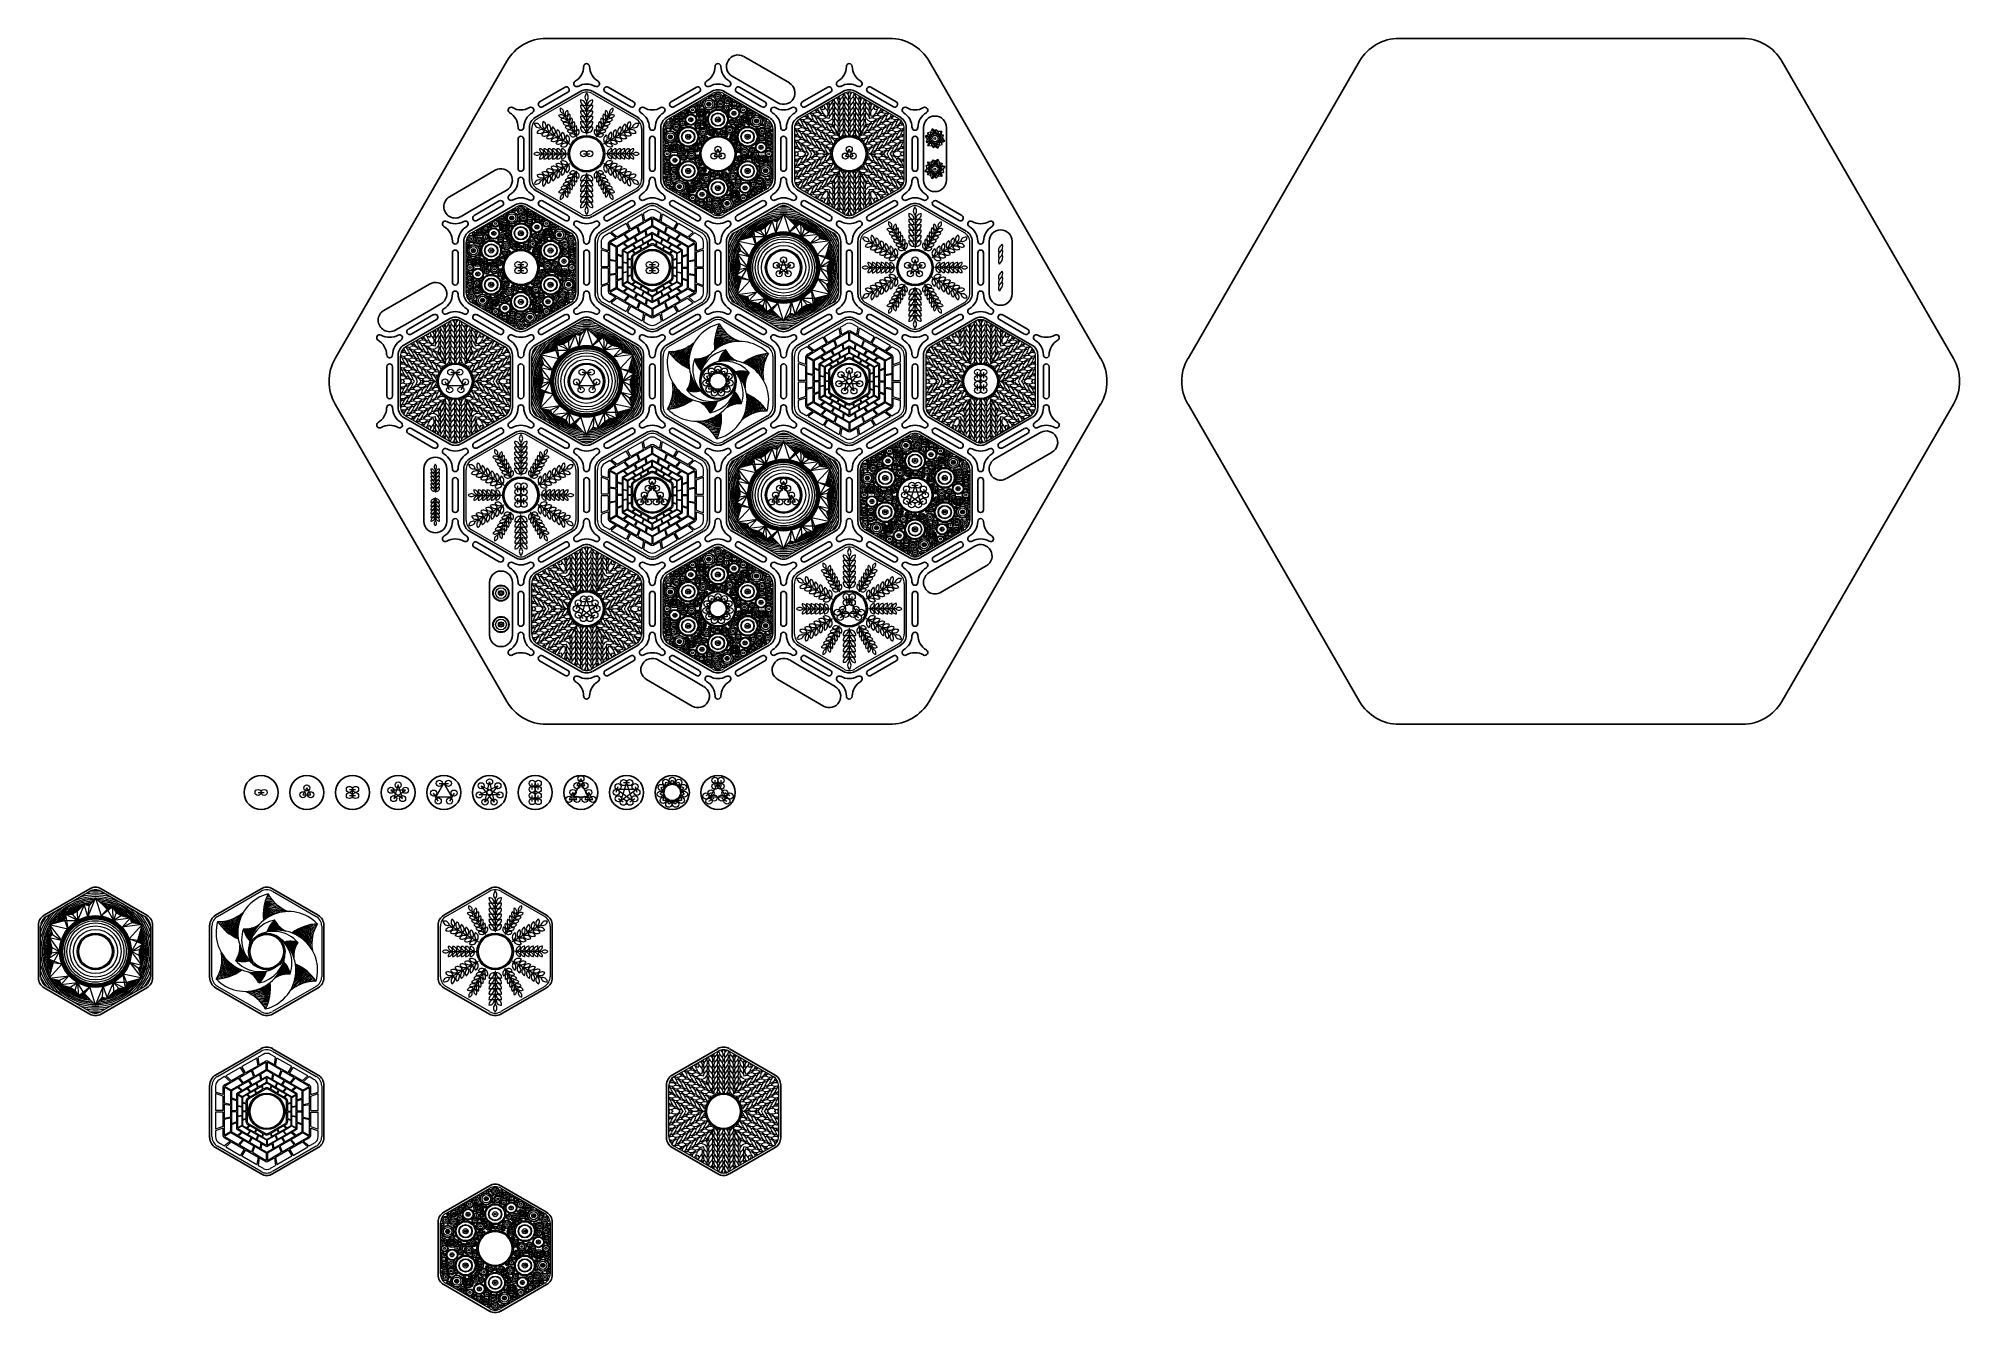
# Model space of a CAD drawing. Header units: millimetres. Extents: x -446 to 815, y -612 to 225.
import ezdxf

# ---------------------------------------------------------------- set-up
doc = ezdxf.new("R2010")
doc.units = ezdxf.units.MM
doc.layers.get('0').update_dxf_attribs({"color": 1, "true_color": 0xff0000})
doc.layers.add('Vector Engrave', color=5, linetype='Continuous', lineweight=0, true_color=0x0000ff)

msp = doc.modelspace()

# ---------------------------------------------------------------- linework, layer by layer
for p, q in [((112.7, 225.2), (-112.7, 225.2)), ((447.3, 225.2), (672.7, 225.2)), ((-138.7, 210.2), (-251.3, 15)), ((16.9, 213.3), (46.9, 195.9)), ((251.3, 15), (138.7, 210.2)), ((308.7, 15), (421.3, 210.2)), ((698.7, 210.2), (811.3, 15)), ((-90, 190.5), (-120, 173.2)), ((-117.1, 183.6), (-100.4, 193.2)), ((-98.6, 189.9), (-115.2, 180.3)), ((-52.5, 173.2), (-82.5, 190.5)), ((-57.3, 180.3), (-73.9, 189.9)), ((-72.1, 193.2), (-55.4, 183.6)), ((-3.8, 190.5), (-33.8, 173.2)), ((-30.8, 183.6), (-14.2, 193.2)), ((-12.3, 189.9), (-28.9, 180.3)), ((33.7, 173.2), (3.7, 190.5)), ((16.1, 196.4), (9.4, 200.3)), ((28.9, 180.3), (12.3, 189.9)), ((14.2, 193.2), (30.8, 183.6)), ((16.1, 196.4), (32.7, 186.8)), ((52.5, 173.2), (82.5, 190.5)), ((55.4, 183.6), (72.1, 193.2)), ((73.9, 189.9), (57.3, 180.3)), ((90, 190.5), (120, 173.2)), ((115.2, 180.3), (98.6, 189.9)), ((100.4, 193.2), (117.1, 183.6)), ((39.4, 182.9), (32.7, 186.8)), ((-123.8, 166.7), (-123.8, 132.1)), ((-48.8, 132.1), (-48.8, 166.7)), ((-37.5, 166.7), (-37.5, 132.1)), ((37.5, 132.1), (37.5, 166.7)), ((48.8, 132.1), (48.8, 166.7)), ((123.7, 166.7), (123.7, 132.1)), ((135, 159), (135, 166.7)), ((150, 166.7), (150, 132.1)), ((-131.3, 139.8), (-131.3, 159)), ((-127.5, 159), (-127.5, 139.8)), ((-45, 139.8), (-45, 159)), ((-41.3, 159), (-41.3, 139.8)), ((41.2, 139.8), (41.2, 159)), ((45, 159), (45, 139.8)), ((127.5, 139.8), (127.5, 159)), ((131.2, 159), (131.2, 139.8)), ((135, 159), (135, 139.8)), ((135, 132.1), (135, 139.8)), ((-176.3, 121.2), (-146.3, 138.6)), ((-133.1, 115.8), (-163.1, 98.5)), ((-162.1, 112.1), (-145.5, 121.7)), ((-160.2, 108.9), (-143.6, 118.5)), ((-141.7, 115.2), (-158.3, 105.6)), ((-138.7, 125.6), (-145.5, 121.7)), ((-95.6, 98.5), (-125.6, 115.8)), ((-120, 125.6), (-90, 108.3)), ((-100.4, 105.6), (-117.1, 115.2)), ((-115.2, 118.5), (-98.6, 108.9)), ((-82.5, 108.3), (-52.5, 125.6)), ((-46.9, 115.8), (-76.9, 98.5)), ((-73.9, 108.9), (-57.3, 118.5)), ((-55.4, 115.2), (-72.1, 105.6)), ((-9.4, 98.5), (-39.4, 115.8)), ((-33.8, 125.6), (-3.8, 108.3)), ((-14.2, 105.6), (-30.8, 115.2)), ((-28.9, 118.5), (-12.3, 108.9)), ((3.7, 108.3), (33.7, 125.6)), ((39.4, 115.8), (9.4, 98.5)), ((12.3, 108.9), (28.9, 118.5)), ((30.8, 115.2), (14.2, 105.6)), ((76.9, 98.5), (46.9, 115.8)), ((82.5, 108.3), (52.5, 125.6)), ((72.1, 105.6), (55.4, 115.2)), ((57.3, 118.5), (73.9, 108.9)), ((120, 125.6), (90, 108.3)), ((95.6, 98.5), (125.6, 115.8)), ((98.6, 108.9), (115.2, 118.5)), ((117.1, 115.2), (100.4, 105.6)), ((133.1, 115.8), (163.1, 98.5)), ((158.3, 105.6), (141.7, 115.2)), ((143.6, 118.5), (160.2, 108.9)), ((-162.1, 112.1), (-168.7, 108.3)), ((-166.9, 92), (-166.9, 57.4)), ((-91.9, 57.4), (-91.9, 92)), ((-80.6, 92), (-80.6, 57.4)), ((-5.6, 57.4), (-5.6, 92)), ((5.6, 92), (5.6, 57.4)), ((80.6, 57.4), (80.6, 92)), ((91.9, 57.4), (91.9, 92)), ((166.9, 92), (166.9, 57.4)), ((178.1, 84.3), (178.1, 92)), ((193.1, 92), (193.1, 57.4)), ((-174.4, 65.1), (-174.4, 84.3)), ((-170.6, 84.3), (-170.6, 65.1)), ((-88.1, 65.1), (-88.1, 84.3)), ((-84.4, 84.3), (-84.4, 65.1)), ((-1.9, 65.1), (-1.9, 84.3)), ((1.9, 84.3), (1.9, 65.1)), ((84.4, 65.1), (84.4, 84.3)), ((88.1, 84.3), (88.1, 65.1)), ((170.6, 65.1), (170.6, 84.3)), ((174.4, 84.3), (174.4, 65.1)), ((178.1, 84.3), (178.1, 65.1)), ((-219.4, 46.5), (-189.4, 63.9)), ((178.1, 57.4), (178.1, 65.1)), ((-181.9, 50.9), (-188.6, 47)), ((-163.1, 50.9), (-133.1, 33.6)), ((-125.6, 33.6), (-95.6, 50.9)), ((-76.9, 50.9), (-46.9, 33.6)), ((-39.4, 33.6), (-9.4, 50.9)), ((9.4, 50.9), (39.4, 33.6)), ((46.9, 33.6), (76.9, 50.9)), ((125.6, 33.6), (95.6, 50.9)), ((163.1, 50.9), (133.1, 33.6)), ((-176.3, 41.1), (-206.2, 23.8)), ((-205.2, 37.4), (-188.6, 47)), ((-203.3, 34.2), (-186.7, 43.8)), ((-184.8, 40.5), (-201.4, 30.9)), ((-138.7, 23.8), (-168.7, 41.1)), ((-143.6, 30.9), (-160.2, 40.5)), ((-158.3, 43.8), (-141.7, 34.2)), ((-90, 41.1), (-120, 23.8)), ((-117.1, 34.2), (-100.4, 43.8)), ((-98.6, 40.5), (-115.2, 30.9)), ((-52.5, 23.8), (-82.5, 41.1)), ((-57.3, 30.9), (-73.9, 40.5)), ((-72.1, 43.8), (-55.4, 34.2)), ((-3.8, 41.1), (-33.8, 23.8)), ((-30.8, 34.2), (-14.2, 43.8)), ((-12.3, 40.5), (-28.9, 30.9)), ((33.7, 23.8), (3.7, 41.1)), ((28.9, 30.9), (12.3, 40.5)), ((14.2, 43.8), (30.8, 34.2)), ((82.5, 41.1), (52.5, 23.8)), ((55.4, 34.2), (72.1, 43.8)), ((73.9, 40.5), (57.3, 30.9)), ((120, 23.8), (90, 41.1)), ((115.2, 30.9), (98.6, 40.5)), ((100.4, 43.8), (117.1, 34.2)), ((138.7, 23.8), (168.7, 41.1)), ((141.7, 34.2), (158.3, 43.8)), ((160.2, 40.5), (143.6, 30.9)), ((176.2, 41.1), (206.2, 23.8)), ((201.4, 30.9), (184.8, 40.5)), ((186.7, 43.8), (203.3, 34.2)), ((-205.2, 37.4), (-211.9, 33.6)), ((-210, 17.3), (-210, -17.3)), ((-135, -17.3), (-135, 17.3)), ((-123.8, 17.3), (-123.8, -17.3)), ((-48.8, -17.3), (-48.8, 17.3)), ((-37.5, 17.3), (-37.5, -17.3)), ((37.5, -17.3), (37.5, 17.3)), ((48.8, 17.3), (48.8, -17.3)), ((123.7, -17.3), (123.7, 17.3)), ((135, -17.3), (135, 17.3)), ((210, 17.3), (210, -17.3)), ((-217.5, -9.6), (-217.5, 9.6)), ((-213.8, 9.6), (-213.8, -9.6)), ((-131.3, -9.6), (-131.3, 9.6)), ((-127.5, 9.6), (-127.5, -9.6)), ((-45, -9.6), (-45, 9.6)), ((-41.3, 9.6), (-41.3, -9.6)), ((41.2, -9.6), (41.2, 9.6)), ((45, 9.6), (45, -9.6)), ((127.5, -9.6), (127.5, 9.6)), ((131.2, 9.6), (131.2, -9.6)), ((213.7, -9.6), (213.7, 9.6)), ((217.5, 9.6), (217.5, -9.6)), ((-251.3, -15), (-138.7, -210.2)), ((-206.2, -23.8), (-176.3, -41.1)), ((-168.7, -41.1), (-138.7, -23.8)), ((-120, -23.8), (-90, -41.1)), ((-82.5, -41.1), (-52.5, -23.8)), ((-33.8, -23.8), (-3.8, -41.1)), ((3.7, -41.1), (33.7, -23.8)), ((52.5, -23.8), (82.5, -41.1)), ((90, -41.1), (120, -23.8)), ((138.7, -210.2), (251.3, -15)), ((168.7, -41.1), (138.7, -23.8)), ((206.2, -23.8), (176.2, -41.1)), ((421.3, -210.2), (308.7, -15)), ((811.3, -15), (698.7, -210.2)), ((-186.7, -43.8), (-203.3, -34.2)), ((-201.4, -30.9), (-184.8, -40.5)), ((-133.1, -33.6), (-163.1, -50.9)), ((-160.2, -40.5), (-143.6, -30.9)), ((-141.7, -34.2), (-158.3, -43.8)), ((-95.6, -50.9), (-125.6, -33.6)), ((-100.4, -43.8), (-117.1, -34.2)), ((-115.2, -30.9), (-98.6, -40.5)), ((-46.9, -33.6), (-76.9, -50.9)), ((-73.9, -40.5), (-57.3, -30.9)), ((-55.4, -34.2), (-72.1, -43.8)), ((-9.4, -50.9), (-39.4, -33.6)), ((-14.2, -43.8), (-30.8, -34.2)), ((-28.9, -30.9), (-12.3, -40.5)), ((39.4, -33.6), (9.4, -50.9)), ((12.3, -40.5), (28.9, -30.9)), ((30.8, -34.2), (14.2, -43.8)), ((76.9, -50.9), (46.9, -33.6)), ((72.1, -43.8), (55.4, -34.2)), ((57.3, -30.9), (73.9, -40.5)), ((125.6, -33.6), (95.6, -50.9)), ((98.6, -40.5), (115.2, -30.9)), ((117.1, -34.2), (100.4, -43.8)), ((163.1, -50.9), (133.1, -33.6)), ((158.3, -43.8), (141.7, -34.2)), ((143.6, -30.9), (160.2, -40.5)), ((184.8, -40.5), (201.4, -30.9)), ((203.3, -34.2), (186.7, -43.8)), ((205.2, -37.4), (188.6, -47)), ((205.2, -37.4), (211.9, -33.6)), ((181.9, -50.9), (188.6, -47)), ((219.4, -46.5), (189.4, -63.9)), ((-193.1, -92), (-193.1, -57.4)), ((-178.1, -57.4), (-178.1, -65.1)), ((-166.9, -57.4), (-166.9, -92)), ((-91.9, -92), (-91.9, -57.4)), ((-80.6, -57.4), (-80.6, -92)), ((-5.6, -92), (-5.6, -57.4)), ((5.6, -57.4), (5.6, -92)), ((80.6, -92), (80.6, -57.4)), ((91.9, -57.4), (91.9, -92)), ((166.9, -92), (166.9, -57.4)), ((-178.1, -84.3), (-178.1, -65.1)), ((-174.4, -84.3), (-174.4, -65.1)), ((-170.6, -65.1), (-170.6, -84.3)), ((-88.1, -84.3), (-88.1, -65.1)), ((-84.4, -65.1), (-84.4, -84.3)), ((-1.9, -84.3), (-1.9, -65.1)), ((1.9, -65.1), (1.9, -84.3)), ((84.4, -84.3), (84.4, -65.1)), ((88.1, -65.1), (88.1, -84.3)), ((170.6, -84.3), (170.6, -65.1)), ((174.4, -65.1), (174.4, -84.3)), ((-178.1, -84.3), (-178.1, -92)), ((-163.1, -98.5), (-133.1, -115.8)), ((-125.6, -115.8), (-95.6, -98.5)), ((-76.9, -98.5), (-46.9, -115.8)), ((-39.4, -115.8), (-9.4, -98.5)), ((9.4, -98.5), (39.4, -115.8)), ((46.9, -115.8), (76.9, -98.5)), ((95.6, -98.5), (125.6, -115.8)), ((133.1, -115.8), (163.1, -98.5)), ((-143.6, -118.5), (-160.2, -108.9)), ((-158.3, -105.6), (-141.7, -115.2)), ((-90, -108.3), (-120, -125.6)), ((-117.1, -115.2), (-100.4, -105.6)), ((-98.6, -108.9), (-115.2, -118.5)), ((-52.5, -125.6), (-82.5, -108.3)), ((-57.3, -118.5), (-73.9, -108.9)), ((-72.1, -105.6), (-55.4, -115.2)), ((-3.8, -108.3), (-33.8, -125.6)), ((-30.8, -115.2), (-14.2, -105.6)), ((-12.3, -108.9), (-28.9, -118.5)), ((33.7, -125.6), (3.7, -108.3)), ((28.9, -118.5), (12.3, -108.9)), ((14.2, -105.6), (30.8, -115.2)), ((82.5, -108.3), (52.5, -125.6)), ((55.4, -115.2), (72.1, -105.6)), ((73.9, -108.9), (57.3, -118.5)), ((120, -125.6), (90, -108.3)), ((115.2, -118.5), (98.6, -108.9)), ((100.4, -105.6), (117.1, -115.2)), ((141.7, -115.2), (158.3, -105.6)), ((160.2, -108.9), (143.6, -118.5)), ((162.1, -112.1), (145.4, -121.7)), ((162.1, -112.1), (168.7, -108.3)), ((138.7, -125.6), (145.4, -121.7)), ((176.2, -121.2), (146.2, -138.6)), ((-150, -166.7), (-150, -132.1)), ((-135, -132.1), (-135, -139.8)), ((-123.8, -132.1), (-123.8, -166.7)), ((-48.8, -166.7), (-48.8, -132.1)), ((-37.5, -132.1), (-37.5, -166.7)), ((37.5, -166.7), (37.5, -132.1)), ((48.8, -132.1), (48.8, -166.7)), ((123.7, -166.7), (123.7, -132.1)), ((-135, -159), (-135, -139.8)), ((-131.3, -159), (-131.3, -139.8)), ((-127.5, -139.8), (-127.5, -159)), ((-45, -159), (-45, -139.8)), ((-41.3, -139.8), (-41.3, -159)), ((41.2, -159), (41.2, -139.8)), ((45, -139.8), (45, -159)), ((127.5, -159), (127.5, -139.8)), ((131.2, -139.8), (131.2, -159)), ((-135, -159), (-135, -166.7)), ((-120, -173.2), (-90, -190.5)), ((-82.5, -190.5), (-52.5, -173.2)), ((-33.8, -173.2), (-3.8, -190.5)), ((3.7, -190.5), (33.7, -173.2)), ((52.5, -173.2), (82.5, -190.5)), ((90, -190.5), (120, -173.2)), ((-100.4, -193.2), (-117.1, -183.6)), ((-115.2, -180.3), (-98.6, -189.9)), ((-73.9, -189.9), (-57.3, -180.3)), ((-55.4, -183.6), (-72.1, -193.2)), ((-39.4, -182.9), (-32.7, -186.8)), ((-16.1, -196.4), (-32.7, -186.8)), ((-14.2, -193.2), (-30.8, -183.6)), ((-28.9, -180.3), (-12.3, -189.9)), ((12.3, -189.9), (28.9, -180.3)), ((30.8, -183.6), (14.2, -193.2)), ((46.9, -182.9), (53.6, -186.8)), ((70.2, -196.4), (53.6, -186.8)), ((72.1, -193.2), (55.4, -183.6)), ((57.3, -180.3), (73.9, -189.9)), ((98.6, -189.9), (115.2, -180.3)), ((117.1, -183.6), (100.4, -193.2)), ((-16.9, -213.3), (-46.9, -195.9)), ((-16.1, -196.4), (-9.4, -200.3)), ((69.4, -213.3), (39.4, -195.9)), ((70.2, -196.4), (76.9, -200.3)), ((-112.7, -225.2), (112.7, -225.2)), ((672.7, -225.2), (447.3, -225.2)), ((-412.5, -333.3), (-442.5, -350.6)), ((-375, -350.6), (-405, -333.3)), ((-300, -333.3), (-330, -350.6)), ((-262.5, -350.6), (-292.5, -333.3)), ((-180, -350.6), (-150, -333.3)), ((-142.5, -333.3), (-112.5, -350.6)), ((-446.2, -357.1), (-446.2, -391.7)), ((-371.3, -391.7), (-371.3, -357.1)), ((-333.8, -357.1), (-333.8, -391.7)), ((-258.8, -391.7), (-258.8, -357.1)), ((-183.8, -391.7), (-183.8, -357.1)), ((-108.8, -357.1), (-108.8, -391.7)), ((-442.5, -398.2), (-412.5, -415.5)), ((-405, -415.5), (-375, -398.2)), ((-330, -398.2), (-300, -415.5)), ((-292.5, -415.5), (-262.5, -398.2)), ((-150, -415.5), (-180, -398.2)), ((-112.5, -398.2), (-142.5, -415.5)), ((-300, -438.3), (-330, -455.6)), ((-262.5, -455.6), (-292.5, -438.3)), ((0, -438.3), (-30, -455.6)), ((37.5, -455.6), (7.5, -438.3)), ((-333.8, -462.1), (-333.8, -496.7)), ((-258.8, -496.7), (-258.8, -462.1)), ((-33.8, -462.1), (-33.8, -496.7)), ((41.2, -496.7), (41.2, -462.1)), ((-330, -503.2), (-300, -520.5)), ((-292.5, -520.5), (-262.5, -503.2)), ((-30, -503.2), (0, -520.5)), ((7.5, -520.5), (37.5, -503.2)), ((-150, -528.3), (-180, -545.6)), ((-112.5, -545.6), (-142.5, -528.3)), ((-183.8, -552.1), (-183.8, -586.7)), ((-108.8, -586.7), (-108.8, -552.1)), ((-180, -593.2), (-150, -610.5)), ((-142.5, -610.5), (-112.5, -593.2))]:
    msp.add_line(p, q)
for centre in [(-86.3, 149.4), (0, 149.4), (86.2, 149.4), (-129.4, 74.7), (-43.1, 74.7), (43.1, 74.7), (129.4, 74.7), (-172.5, 0), (-86.3, 0), (0, 0), (86.2, 0), (172.5, 0), (-129.4, -74.7), (-43.1, -74.7), (43.1, -74.7), (129.4, -74.7), (-86.3, -149.4), (0, -149.4), (86.2, -149.4), (-300, -270), (-270, -270), (-240, -270), (-210, -270), (-180, -270), (-150, -270), (-120, -270), (-90, -270), (-60, -270), (-30, -270), (0, -270), (-408.8, -374.4), (-296.3, -374.4), (-146.3, -374.4), (-296.3, -479.4), (3.7, -479.4), (-146.3, -569.4)]:
    msp.add_circle(centre, 11.2)
for centre, radius, start, end in [((-112.7, 195.2), 30, 90, 150), ((112.7, 195.2), 30, 30, 90), ((447.3, 195.2), 30, 90, 150), ((672.7, 195.2), 30, 30, 90), ((-99.4, 206.8), 11.2, 300, 0), ((-86.3, 206.8), 1.88, 0, 180), ((-73.1, 206.8), 11.2, 180, 240), ((-13.1, 206.8), 11.2, 300, 0), ((0, 206.8), 1.88, 0, 180), ((13.1, 206.8), 11.2, 180, 240), ((13.1, 206.8), 7.5, 60, 240), ((73.1, 206.8), 11.2, 300, 0), ((86.2, 206.8), 1.88, 0, 180), ((99.4, 206.8), 11.2, 180, 240), ((-99.5, 191.5), 1.88, 300, 120), ((-92.8, 195.4), 1.88, 120, 300), ((-86.3, 184), 11.2, 60, 120), ((-86.3, 184), 7.5, 60, 120), ((-79.7, 195.4), 1.87, 240, 60), ((-73, 191.5), 1.88, 60, 240), ((-13.3, 191.5), 1.88, 300, 120), ((-6.6, 195.4), 1.87, 120, 300), ((0, 184), 11.2, 60, 120), ((0, 184), 7.5, 60, 120), ((6.6, 195.4), 1.88, 240, 60), ((13.3, 191.5), 1.88, 60, 240), ((43.1, 189.4), 7.5, 240, 60), ((73, 191.5), 1.88, 300, 120), ((79.7, 195.4), 1.88, 120, 300), ((86.2, 184), 11.2, 60, 120), ((86.2, 184), 7.5, 60, 120), ((92.8, 195.4), 1.87, 240, 60), ((99.5, 191.5), 1.88, 60, 240), ((-135.9, 178.1), 1.88, 60, 240), ((-129.4, 189.4), 11.2, 240, 300), ((-122.8, 178.1), 1.87, 300, 120), ((-116.1, 181.9), 1.88, 120, 300), ((-56.4, 181.9), 1.88, 240, 60), ((-49.7, 178.1), 1.88, 60, 240), ((-43.1, 189.4), 11.2, 240, 300), ((-36.6, 178.1), 1.88, 300, 120), ((-29.9, 181.9), 1.88, 120, 300), ((29.9, 181.9), 1.88, 240, 60), ((36.6, 178.1), 1.88, 60, 240), ((43.1, 189.4), 11.2, 240, 300), ((49.7, 178.1), 1.87, 300, 120), ((56.4, 181.9), 1.88, 120, 300), ((116.1, 181.9), 1.88, 240, 60), ((122.8, 178.1), 1.88, 60, 240), ((129.4, 189.4), 11.2, 240, 300), ((135.9, 178.1), 1.88, 300, 120), ((-142.5, 166.7), 11.2, 0, 60), ((-129.4, 166.7), 1.88, 180, 0), ((-116.3, 166.7), 11.2, 120, 180), ((-116.3, 166.7), 7.5, 120, 180), ((-56.3, 166.7), 7.5, 0, 60), ((-56.3, 166.7), 11.2, 0, 60), ((-43.1, 166.7), 1.87, 180, 0), ((-30, 166.7), 11.2, 120, 180), ((-30, 166.7), 7.5, 120, 180), ((30, 166.7), 7.5, 0, 60), ((30, 166.7), 11.2, 0, 60), ((43.1, 166.7), 1.88, 180, 0), ((56.2, 166.7), 11.2, 120, 180), ((56.2, 166.7), 7.5, 120, 180), ((116.2, 166.7), 7.5, 0, 60), ((116.2, 166.7), 11.2, 0, 60), ((129.4, 166.7), 1.87, 180, 0), ((142.5, 166.7), 11.2, 120, 180), ((142.5, 166.7), 7.5, 0, 180), ((-129.4, 159), 1.88, 0, 180), ((-43.1, 159), 1.88, 0, 180), ((43.1, 159), 1.88, 0, 180), ((129.4, 159), 1.88, 0, 180), ((-142.5, 132.1), 7.5, 300, 120), ((-129.4, 139.8), 1.88, 180, 0), ((-43.1, 139.8), 1.88, 180, 0), ((43.1, 139.8), 1.88, 180, 0), ((129.4, 139.8), 1.88, 180, 0), ((-142.5, 132.1), 11.2, 300, 0), ((-129.4, 132.1), 1.87, 0, 180), ((-116.3, 132.1), 11.2, 180, 240), ((-116.3, 132.1), 7.5, 180, 240), ((-56.3, 132.1), 7.5, 300, 0), ((-56.3, 132.1), 11.2, 300, 0), ((-43.1, 132.1), 1.87, 0, 180), ((-30, 132.1), 11.2, 180, 240), ((-30, 132.1), 7.5, 180, 240), ((30, 132.1), 7.5, 300, 0), ((30, 132.1), 11.2, 300, 0), ((43.1, 132.1), 1.87, 0, 180), ((56.2, 132.1), 11.2, 180, 240), ((56.2, 132.1), 7.5, 180, 240), ((116.2, 132.1), 7.5, 300, 0), ((116.2, 132.1), 11.2, 300, 0), ((129.4, 132.1), 1.88, 0, 180), ((142.5, 132.1), 11.2, 180, 240), ((142.5, 132.1), 7.5, 180, 0), ((-172.5, 114.7), 7.5, 120, 300), ((-142.6, 116.8), 1.88, 300, 120), ((-135.9, 120.7), 1.88, 120, 300), ((-129.4, 109.3), 11.2, 60, 120), ((-129.4, 109.3), 7.5, 60, 120), ((-122.8, 120.7), 1.88, 240, 60), ((-116.1, 116.8), 1.88, 60, 240), ((-56.4, 116.8), 1.88, 300, 120), ((-49.7, 120.7), 1.88, 120, 300), ((-43.1, 109.3), 11.2, 60, 120), ((-43.1, 109.3), 7.5, 60, 120), ((-36.6, 120.7), 1.88, 240, 60), ((-29.9, 116.8), 1.88, 60, 240), ((29.9, 116.8), 1.88, 300, 120), ((36.6, 120.7), 1.88, 120, 300), ((43.1, 109.3), 11.2, 60, 120), ((43.1, 109.3), 7.5, 60, 120), ((49.7, 120.7), 1.88, 240, 60), ((56.4, 116.8), 1.88, 60, 240), ((116.1, 116.8), 1.88, 300, 120), ((122.8, 120.7), 1.87, 120, 300), ((129.4, 109.3), 11.2, 60, 120), ((129.4, 109.3), 7.5, 60, 120), ((135.9, 120.7), 1.88, 240, 60), ((142.6, 116.8), 1.88, 60, 240), ((-179.1, 103.4), 1.88, 60, 240), ((-185.6, 92), 11.2, 0, 60), ((-172.5, 114.7), 11.2, 240, 300), ((-159.4, 92), 11.2, 120, 180), ((-165.9, 103.4), 1.88, 300, 120), ((-159.2, 107.2), 1.88, 120, 300), ((-99.5, 107.2), 1.88, 240, 60), ((-92.8, 103.4), 1.87, 60, 240), ((-99.4, 92), 11.2, 0, 60), ((-86.3, 114.7), 11.2, 240, 300), ((-86.3, 114.7), 7.5, 240, 300), ((-73.1, 92), 11.2, 120, 180), ((-79.7, 103.4), 1.88, 300, 120), ((-73, 107.2), 1.88, 120, 300), ((-13.3, 107.2), 1.88, 240, 60), ((-6.6, 103.4), 1.87, 60, 240), ((-13.1, 92), 11.2, 0, 60), ((0, 114.7), 11.2, 240, 300), ((0, 114.7), 7.5, 240, 300), ((13.1, 92), 11.2, 120, 180), ((6.6, 103.4), 1.88, 300, 120), ((13.3, 107.2), 1.88, 120, 300), ((73, 107.2), 1.88, 240, 60), ((79.7, 103.4), 1.88, 60, 240), ((73.1, 92), 11.2, 0, 60), ((86.2, 114.7), 11.2, 240, 300), ((86.2, 114.7), 7.5, 240, 300), ((99.4, 92), 11.2, 120, 180), ((92.8, 103.4), 1.87, 300, 120), ((99.5, 107.2), 1.88, 120, 300), ((159.2, 107.2), 1.88, 240, 60), ((165.9, 103.4), 1.87, 60, 240), ((159.4, 92), 11.2, 0, 60), ((172.5, 114.7), 11.2, 240, 300), ((185.6, 92), 11.2, 120, 180), ((179.1, 103.4), 1.88, 300, 120), ((-172.5, 92), 1.87, 180, 0), ((-159.4, 92), 7.5, 120, 180), ((-99.4, 92), 7.5, 0, 60), ((-86.3, 92), 1.88, 180, 0), ((-73.1, 92), 7.5, 120, 180), ((-13.1, 92), 7.5, 0, 60), ((0, 92), 1.88, 180, 0), ((13.1, 92), 7.5, 120, 180), ((73.1, 92), 7.5, 0, 60), ((86.2, 92), 1.88, 180, 0), ((99.4, 92), 7.5, 120, 180), ((159.4, 92), 7.5, 0, 60), ((172.5, 92), 1.88, 180, 0), ((185.6, 92), 7.5, 0, 180), ((-172.5, 84.3), 1.88, 0, 180), ((-86.3, 84.3), 1.88, 0, 180), ((0, 84.3), 1.88, 0, 180), ((86.2, 84.3), 1.88, 0, 180), ((172.5, 84.3), 1.88, 0, 180), ((-185.6, 57.4), 7.5, 300, 120), ((-172.5, 65.1), 1.88, 180, 0), ((-86.3, 65.1), 1.88, 180, 0), ((0, 65.1), 1.88, 180, 0), ((86.2, 65.1), 1.88, 180, 0), ((172.5, 65.1), 1.88, 180, 0), ((-185.6, 57.4), 11.2, 300, 0), ((-172.5, 57.4), 1.88, 0, 180), ((-159.4, 57.4), 11.2, 180, 240), ((-159.4, 57.4), 7.5, 180, 240), ((-99.4, 57.4), 7.5, 300, 0), ((-99.4, 57.4), 11.2, 300, 0), ((-86.3, 57.4), 1.88, 0, 180), ((-73.1, 57.4), 11.2, 180, 240), ((-73.1, 57.4), 7.5, 180, 240), ((-13.1, 57.4), 7.5, 300, 0), ((-13.1, 57.4), 11.2, 300, 0), ((0, 57.4), 1.88, 0, 180), ((13.1, 57.4), 11.2, 180, 240), ((13.1, 57.4), 7.5, 180, 240), ((73.1, 57.4), 7.5, 300, 0), ((73.1, 57.4), 11.2, 300, 0), ((86.2, 57.4), 1.88, 0, 180), ((99.4, 57.4), 11.2, 180, 240), ((99.4, 57.4), 7.5, 180, 240), ((159.4, 57.4), 7.5, 300, 0), ((159.4, 57.4), 11.2, 300, 0), ((172.5, 57.4), 1.88, 0, 180), ((185.6, 57.4), 11.2, 180, 240), ((185.6, 57.4), 7.5, 180, 0), ((-215.6, 40.1), 7.5, 120, 300), ((-185.8, 42.1), 1.88, 300, 120), ((-179.1, 46), 1.88, 120, 300), ((-172.5, 34.6), 11.2, 60, 120), ((-172.5, 34.6), 7.5, 60, 120), ((-165.9, 46), 1.87, 240, 60), ((-159.2, 42.1), 1.88, 60, 240), ((-99.5, 42.1), 1.88, 300, 120), ((-92.8, 46), 1.87, 120, 300), ((-86.3, 34.6), 11.2, 60, 120), ((-86.3, 34.6), 7.5, 60, 120), ((-79.7, 46), 1.88, 240, 60), ((-73, 42.1), 1.88, 60, 240), ((-13.3, 42.1), 1.88, 300, 120), ((-6.6, 46), 1.87, 120, 300), ((0, 34.6), 11.2, 60, 120), ((0, 34.6), 7.5, 60, 120), ((6.6, 46), 1.88, 240, 60), ((13.3, 42.1), 1.88, 60, 240), ((73, 42.1), 1.88, 300, 120), ((79.7, 46), 1.88, 120, 300), ((86.2, 34.6), 11.2, 60, 120), ((86.2, 34.6), 7.5, 60, 120), ((92.8, 46), 1.87, 240, 60), ((99.5, 42.1), 1.88, 60, 240), ((159.2, 42.1), 1.88, 300, 120), ((165.9, 46), 1.88, 120, 300), ((172.5, 34.6), 11.2, 60, 120), ((172.5, 34.6), 7.5, 60, 120), ((179.1, 46), 1.87, 240, 60), ((185.8, 42.1), 1.88, 60, 240), ((-222.2, 28.7), 1.88, 60, 240), ((-228.8, 17.3), 11.2, 0, 60), ((-215.6, 40.1), 11.2, 240, 300), ((-202.5, 17.3), 11.2, 120, 180), ((-209.1, 28.7), 1.87, 300, 120), ((-202.4, 32.6), 1.88, 120, 300), ((-142.6, 32.6), 1.88, 240, 60), ((-135.9, 28.7), 1.87, 60, 240), ((-142.5, 17.3), 11.2, 0, 60), ((-129.4, 40.1), 11.2, 240, 300), ((-129.4, 40.1), 7.5, 240, 300), ((-116.3, 17.3), 11.2, 120, 180), ((-122.8, 28.7), 1.88, 300, 120), ((-116.1, 32.6), 1.88, 120, 300), ((-56.4, 32.6), 1.88, 240, 60), ((-49.7, 28.7), 1.88, 60, 240), ((-56.3, 17.3), 11.2, 0, 60), ((-43.1, 40.1), 11.2, 240, 300), ((-43.1, 40.1), 7.5, 240, 300), ((-30, 17.3), 11.2, 120, 180), ((-36.6, 28.7), 1.88, 300, 120), ((-29.9, 32.6), 1.88, 120, 300), ((29.9, 32.6), 1.88, 240, 60), ((36.6, 28.7), 1.87, 60, 240), ((30, 17.3), 11.2, 0, 60), ((43.1, 40.1), 11.2, 240, 300), ((43.1, 40.1), 7.5, 240, 300), ((56.2, 17.3), 11.2, 120, 180), ((49.7, 28.7), 1.88, 300, 120), ((56.4, 32.6), 1.88, 120, 300), ((116.1, 32.6), 1.88, 240, 60), ((122.8, 28.7), 1.88, 60, 240), ((116.2, 17.3), 11.2, 0, 60), ((129.4, 40.1), 11.2, 240, 300), ((129.4, 40.1), 7.5, 240, 300), ((142.5, 17.3), 11.2, 120, 180), ((135.9, 28.7), 1.88, 300, 120), ((142.6, 32.6), 1.88, 120, 300), ((202.4, 32.6), 1.88, 240, 60), ((209.1, 28.7), 1.88, 60, 240), ((202.5, 17.3), 11.2, 0, 60), ((215.6, 40.1), 11.2, 240, 300), ((228.7, 17.3), 11.2, 120, 180), ((222.2, 28.7), 1.88, 300, 120), ((-225.4, 0), 30, 150, 210), ((-215.6, 17.3), 1.88, 180, 0), ((-202.5, 17.3), 7.5, 120, 180), ((-142.5, 17.3), 7.5, 0, 60), ((-129.4, 17.3), 1.88, 180, 0), ((-116.3, 17.3), 7.5, 120, 180), ((-56.3, 17.3), 7.5, 0, 60), ((-43.1, 17.3), 1.87, 180, 0), ((-30, 17.3), 7.5, 120, 180), ((30, 17.3), 7.5, 0, 60), ((43.1, 17.3), 1.87, 180, 0), ((56.2, 17.3), 7.5, 120, 180), ((116.2, 17.3), 7.5, 0, 60), ((129.4, 17.3), 1.87, 180, 0), ((142.5, 17.3), 7.5, 120, 180), ((202.5, 17.3), 7.5, 0, 60), ((215.6, 17.3), 1.87, 180, 0), ((225.4, 0), 30, 330, 30), ((334.6, 0), 30, 150, 210), ((785.4, 0), 30, 330, 30), ((-215.6, 9.6), 1.88, 0, 180), ((-129.4, 9.6), 1.88, 0, 180), ((-43.1, 9.6), 1.88, 0, 180), ((43.1, 9.6), 1.88, 0, 180), ((129.4, 9.6), 1.88, 0, 180), ((215.6, 9.6), 1.88, 0, 180), ((-215.6, -9.6), 1.88, 180, 0), ((-129.4, -9.6), 1.88, 180, 0), ((-43.1, -9.6), 1.88, 180, 0), ((43.1, -9.6), 1.88, 180, 0), ((129.4, -9.6), 1.88, 180, 0), ((215.6, -9.6), 1.88, 180, 0), ((-228.8, -17.3), 11.2, 300, 0), ((-215.6, -17.3), 1.87, 0, 180), ((-202.5, -17.3), 11.2, 180, 240), ((-202.5, -17.3), 7.5, 180, 240), ((-142.5, -17.3), 7.5, 300, 0), ((-142.5, -17.3), 11.2, 300, 0), ((-129.4, -17.3), 1.88, 0, 180), ((-116.3, -17.3), 11.2, 180, 240), ((-116.3, -17.3), 7.5, 180, 240), ((-56.3, -17.3), 7.5, 300, 0), ((-56.3, -17.3), 11.2, 300, 0), ((-43.1, -17.3), 1.88, 0, 180), ((-30, -17.3), 11.2, 180, 240), ((-30, -17.3), 7.5, 180, 240), ((30, -17.3), 7.5, 300, 0), ((30, -17.3), 11.2, 300, 0), ((43.1, -17.3), 1.87, 0, 180), ((56.2, -17.3), 11.2, 180, 240), ((56.2, -17.3), 7.5, 180, 240), ((116.2, -17.3), 7.5, 300, 0), ((116.2, -17.3), 11.2, 300, 0), ((129.4, -17.3), 1.88, 0, 180), ((142.5, -17.3), 11.2, 180, 240), ((142.5, -17.3), 7.5, 180, 240), ((202.5, -17.3), 7.5, 300, 0), ((202.5, -17.3), 11.2, 300, 0), ((215.6, -17.3), 1.88, 0, 180), ((228.7, -17.3), 11.2, 180, 240), ((-222.2, -28.7), 1.88, 120, 300), ((-215.6, -40.1), 11.2, 60, 120), ((-209.1, -28.7), 1.88, 240, 60), ((-202.4, -32.6), 1.88, 60, 240), ((-142.6, -32.6), 1.88, 300, 120), ((-135.9, -28.7), 1.87, 120, 300), ((-129.4, -40.1), 11.2, 60, 120), ((-129.4, -40.1), 7.5, 60, 120), ((-122.8, -28.7), 1.88, 240, 60), ((-116.1, -32.6), 1.88, 60, 240), ((-56.4, -32.6), 1.88, 300, 120), ((-49.7, -28.7), 1.88, 120, 300), ((-43.1, -40.1), 11.2, 60, 120), ((-43.1, -40.1), 7.5, 60, 120), ((-36.6, -28.7), 1.87, 240, 60), ((-29.9, -32.6), 1.88, 60, 240), ((29.9, -32.6), 1.88, 300, 120), ((36.6, -28.7), 1.88, 120, 300), ((43.1, -40.1), 11.2, 60, 120), ((43.1, -40.1), 7.5, 60, 120), ((49.7, -28.7), 1.88, 240, 60), ((56.4, -32.6), 1.88, 60, 240), ((116.1, -32.6), 1.88, 300, 120), ((122.8, -28.7), 1.87, 120, 300), ((129.4, -40.1), 11.2, 60, 120), ((129.4, -40.1), 7.5, 60, 120), ((135.9, -28.7), 1.88, 240, 60), ((142.6, -32.6), 1.88, 60, 240), ((202.4, -32.6), 1.88, 300, 120), ((209.1, -28.7), 1.87, 120, 300), ((215.6, -40.1), 11.2, 60, 120), ((215.6, -40.1), 7.5, 300, 120), ((222.2, -28.7), 1.88, 240, 60), ((-185.6, -57.4), 7.5, 0, 180), ((-185.8, -42.1), 1.88, 240, 60), ((-179.1, -46), 1.87, 60, 240), ((-185.6, -57.4), 11.2, 0, 60), ((-172.5, -34.6), 11.2, 240, 300), ((-172.5, -34.6), 7.5, 240, 300), ((-159.4, -57.4), 11.2, 120, 180), ((-165.9, -46), 1.88, 300, 120), ((-159.2, -42.1), 1.88, 120, 300), ((-99.5, -42.1), 1.88, 240, 60), ((-92.8, -46), 1.88, 60, 240), ((-99.4, -57.4), 11.2, 0, 60), ((-86.3, -34.6), 11.2, 240, 300), ((-86.3, -34.6), 7.5, 240, 300), ((-73.1, -57.4), 11.2, 120, 180), ((-79.7, -46), 1.87, 300, 120), ((-73, -42.1), 1.88, 120, 300), ((-13.3, -42.1), 1.88, 240, 60), ((-6.6, -46), 1.88, 60, 240), ((-13.1, -57.4), 11.2, 0, 60), ((0, -34.6), 11.2, 240, 300), ((0, -34.6), 7.5, 240, 300), ((13.1, -57.4), 11.2, 120, 180), ((6.6, -46), 1.88, 300, 120), ((13.3, -42.1), 1.88, 120, 300), ((73, -42.1), 1.88, 240, 60), ((79.7, -46), 1.88, 60, 240), ((73.1, -57.4), 11.2, 0, 60), ((86.2, -34.6), 11.2, 240, 300), ((86.2, -34.6), 7.5, 240, 300), ((99.4, -57.4), 11.2, 120, 180), ((92.8, -46), 1.88, 300, 120), ((99.5, -42.1), 1.88, 120, 300), ((159.2, -42.1), 1.88, 240, 60), ((165.9, -46), 1.87, 60, 240), ((159.4, -57.4), 11.2, 0, 60), ((172.5, -34.6), 11.2, 240, 300), ((172.5, -34.6), 7.5, 240, 300), ((185.6, -57.4), 11.2, 120, 180), ((179.1, -46), 1.88, 300, 120), ((185.8, -42.1), 1.88, 120, 300), ((-172.5, -57.4), 1.88, 180, 0), ((-159.4, -57.4), 7.5, 120, 180), ((-99.4, -57.4), 7.5, 0, 60), ((-86.3, -57.4), 1.88, 180, 0), ((-73.1, -57.4), 7.5, 120, 180), ((-13.1, -57.4), 7.5, 0, 60), ((0, -57.4), 1.87, 180, 0), ((13.1, -57.4), 7.5, 120, 180), ((73.1, -57.4), 7.5, 0, 60), ((86.2, -57.4), 1.87, 180, 0), ((99.4, -57.4), 7.5, 120, 180), ((159.4, -57.4), 7.5, 0, 60), ((172.5, -57.4), 1.88, 180, 0), ((185.6, -57.4), 7.5, 120, 300), ((-172.5, -65.1), 1.88, 0, 180), ((-86.3, -65.1), 1.88, 0, 180), ((0, -65.1), 1.88, 0, 180), ((86.2, -65.1), 1.88, 0, 180), ((172.5, -65.1), 1.88, 0, 180), ((-172.5, -84.3), 1.88, 180, 0), ((-86.3, -84.3), 1.88, 180, 0), ((0, -84.3), 1.88, 180, 0), ((86.2, -84.3), 1.88, 180, 0), ((172.5, -84.3), 1.88, 180, 0), ((-185.6, -92), 7.5, 180, 0), ((-185.6, -92), 11.2, 300, 0), ((-172.5, -92), 1.88, 0, 180), ((-159.4, -92), 11.2, 180, 240), ((-159.4, -92), 7.5, 180, 240), ((-99.4, -92), 7.5, 300, 0), ((-99.4, -92), 11.2, 300, 0), ((-86.3, -92), 1.87, 0, 180), ((-73.1, -92), 11.2, 180, 240), ((-73.1, -92), 7.5, 180, 240), ((-13.1, -92), 7.5, 300, 0), ((-13.1, -92), 11.2, 300, 0), ((0, -92), 1.88, 0, 180), ((13.1, -92), 11.2, 180, 240), ((13.1, -92), 7.5, 180, 240), ((73.1, -92), 7.5, 300, 0), ((73.1, -92), 11.2, 300, 0), ((86.2, -92), 1.88, 0, 180), ((99.4, -92), 11.2, 180, 240), ((99.4, -92), 7.5, 180, 240), ((159.4, -92), 7.5, 300, 0), ((159.4, -92), 11.2, 300, 0), ((172.5, -92), 1.87, 0, 180), ((185.6, -92), 11.2, 180, 240), ((-179.1, -103.4), 1.88, 120, 300), ((-172.5, -114.7), 11.2, 60, 120), ((-165.9, -103.4), 1.87, 240, 60), ((-159.2, -107.3), 1.88, 60, 240), ((-99.5, -107.3), 1.88, 300, 120), ((-92.8, -103.4), 1.88, 120, 300), ((-86.3, -114.7), 11.2, 60, 120), ((-86.3, -114.7), 7.5, 60, 120), ((-79.7, -103.4), 1.88, 240, 60), ((-73, -107.3), 1.88, 60, 240), ((-13.3, -107.3), 1.88, 300, 120), ((-6.6, -103.4), 1.87, 120, 300), ((0, -114.7), 11.2, 60, 120), ((0, -114.7), 7.5, 60, 120), ((6.6, -103.4), 1.88, 240, 60), ((13.3, -107.3), 1.88, 60, 240), ((73, -107.3), 1.88, 300, 120), ((79.7, -103.4), 1.87, 120, 300), ((86.2, -114.7), 11.2, 60, 120), ((86.2, -114.7), 7.5, 60, 120), ((92.8, -103.4), 1.88, 240, 60), ((99.5, -107.3), 1.88, 60, 240), ((159.2, -107.3), 1.88, 300, 120), ((165.9, -103.4), 1.88, 120, 300), ((172.5, -114.7), 11.2, 60, 120), ((172.5, -114.7), 7.5, 300, 120), ((179.1, -103.4), 1.88, 240, 60), ((-142.5, -132.1), 7.5, 0, 180), ((-142.6, -116.8), 1.88, 240, 60), ((-135.9, -120.7), 1.88, 60, 240), ((-142.5, -132.1), 11.2, 0, 60), ((-129.4, -109.3), 11.2, 240, 300), ((-129.4, -109.3), 7.5, 240, 300), ((-116.3, -132.1), 11.2, 120, 180), ((-122.8, -120.7), 1.87, 300, 120), ((-116.3, -132.1), 7.5, 120, 180), ((-116.1, -116.8), 1.88, 120, 300), ((-56.4, -116.8), 1.88, 240, 60), ((-56.3, -132.1), 7.5, 360, 60), ((-49.7, -120.7), 1.87, 60, 240), ((-56.3, -132.1), 11.2, 0, 60), ((-43.1, -109.3), 11.2, 240, 300), ((-43.1, -109.3), 7.5, 240, 300), ((-30, -132.1), 11.2, 120, 180), ((-36.6, -120.7), 1.88, 300, 120), ((-30, -132.1), 7.5, 120, 180), ((-29.9, -116.8), 1.88, 120, 300), ((29.9, -116.8), 1.88, 240, 60), ((30, -132.1), 7.5, 360, 60), ((36.6, -120.7), 1.87, 60, 240), ((30, -132.1), 11.2, 0, 60), ((43.1, -109.3), 11.2, 240, 300), ((43.1, -109.3), 7.5, 240, 300), ((56.2, -132.1), 11.2, 120, 180), ((49.7, -120.7), 1.88, 300, 120), ((56.2, -132.1), 7.5, 120, 180), ((56.4, -116.8), 1.88, 120, 300), ((116.1, -116.8), 1.88, 240, 60), ((116.2, -132.1), 7.5, 360, 60), ((122.8, -120.7), 1.88, 60, 240), ((116.2, -132.1), 11.2, 0, 60), ((129.4, -109.3), 11.2, 240, 300), ((129.4, -109.3), 7.5, 240, 300), ((142.5, -132.1), 11.2, 120, 180), ((135.9, -120.7), 1.88, 300, 120), ((142.5, -132.1), 7.5, 120, 300), ((142.6, -116.8), 1.88, 120, 300), ((-129.4, -132.1), 1.88, 180, 0), ((-129.4, -139.8), 1.88, 0, 180), ((-43.1, -132.1), 1.88, 180, 0), ((-43.1, -139.8), 1.88, 0, 180), ((43.1, -132.1), 1.88, 180, 0), ((43.1, -139.8), 1.88, 0, 180), ((129.4, -132.1), 1.87, 180, 0), ((129.4, -139.8), 1.88, 0, 180), ((-129.4, -159), 1.88, 180, 0), ((-43.1, -159), 1.88, 180, 0), ((43.1, -159), 1.88, 180, 0), ((129.4, -159), 1.88, 180, 0), ((-142.5, -166.7), 7.5, 180, 0), ((-135.9, -178.1), 1.88, 120, 300), ((-142.5, -166.7), 11.2, 300, 0), ((-129.4, -166.7), 1.87, 0, 180), ((-116.3, -166.7), 11.2, 180, 240), ((-116.3, -166.7), 7.5, 180, 240), ((-122.8, -178.1), 1.88, 240, 60), ((-56.3, -166.7), 7.5, 300, 360), ((-49.7, -178.1), 1.87, 120, 300), ((-56.3, -166.7), 11.2, 300, 0), ((-43.1, -166.7), 1.88, 0, 180), ((-30, -166.7), 11.2, 180, 240), ((-30, -166.7), 7.5, 180, 240), ((-36.6, -178.1), 1.88, 240, 60), ((30, -166.7), 7.5, 300, 360), ((36.6, -178.1), 1.88, 120, 300), ((30, -166.7), 11.2, 300, 0), ((43.1, -166.7), 1.87, 0, 180), ((56.2, -166.7), 11.2, 180, 240), ((49.7, -178.1), 1.88, 240, 60), ((56.2, -166.7), 7.5, 180, 240), ((116.2, -166.7), 7.5, 300, 360), ((122.8, -178.1), 1.87, 120, 300), ((116.2, -166.7), 11.2, 300, 0), ((129.4, -166.7), 1.88, 0, 180), ((142.5, -166.7), 11.2, 180, 240), ((135.9, -178.1), 1.88, 240, 60), ((-129.4, -189.4), 11.2, 60, 120), ((-116.1, -181.9), 1.88, 60, 240), ((-56.4, -181.9), 1.88, 300, 120), ((-43.1, -189.4), 7.5, 60, 240), ((-43.1, -189.4), 11.2, 60, 120), ((-29.9, -181.9), 1.88, 60, 240), ((29.9, -181.9), 1.88, 300, 120), ((43.1, -189.4), 7.5, 60, 240), ((43.1, -189.4), 11.2, 60, 120), ((56.4, -181.9), 1.88, 60, 240), ((116.1, -181.9), 1.88, 300, 120), ((129.4, -189.4), 11.2, 60, 120), ((-99.5, -191.5), 1.88, 240, 60), ((-92.8, -195.4), 1.87, 60, 240), ((-99.4, -206.8), 11.2, 0, 60), ((-86.3, -184), 11.2, 240, 300), ((-86.3, -184), 7.5, 240, 300), ((-73.1, -206.8), 11.2, 120, 180), ((-79.7, -195.4), 1.88, 300, 120), ((-73, -191.5), 1.88, 120, 300), ((-13.1, -206.8), 7.5, 240, 60), ((-13.3, -191.5), 1.88, 240, 60), ((-6.6, -195.4), 1.88, 60, 240), ((-13.1, -206.8), 11.2, 0, 60), ((0, -184), 11.2, 240, 300), ((0, -184), 7.5, 240, 300), ((13.1, -206.8), 11.2, 120, 180), ((6.6, -195.4), 1.87, 300, 120), ((13.3, -191.5), 1.88, 120, 300), ((73.1, -206.8), 7.5, 240, 60), ((73, -191.5), 1.88, 240, 60), ((79.7, -195.4), 1.87, 60, 240), ((73.1, -206.8), 11.2, 0, 60), ((86.2, -184), 11.2, 240, 300), ((86.2, -184), 7.5, 240, 300), ((99.4, -206.8), 11.2, 120, 180), ((92.8, -195.4), 1.88, 300, 120), ((99.5, -191.5), 1.88, 120, 300), ((-112.7, -195.2), 30, 210, 270), ((-86.3, -206.8), 1.88, 180, 0), ((0, -206.8), 1.88, 180, 0), ((86.2, -206.8), 1.88, 180, 0), ((112.7, -195.2), 30, 270, 330), ((447.3, -195.2), 30, 210, 270), ((672.7, -195.2), 30, 270, 330), ((-408.8, -339.7), 7.5, 60, 120), ((-296.3, -339.7), 7.5, 60, 120), ((-146.3, -339.7), 7.5, 60, 120), ((-438.8, -357.1), 7.5, 120, 180), ((-378.8, -357.1), 7.5, 360, 60), ((-326.2, -357.1), 7.5, 120, 180), ((-266.3, -357.1), 7.5, 360, 60), ((-176.3, -357.1), 7.5, 120, 180), ((-116.3, -357.1), 7.5, 360, 60), ((-438.8, -391.7), 7.5, 180, 240), ((-378.8, -391.7), 7.5, 300, 360), ((-326.2, -391.7), 7.5, 180, 240), ((-266.3, -391.7), 7.5, 300, 360), ((-176.3, -391.7), 7.5, 180, 240), ((-116.3, -391.7), 7.5, 300, 360), ((-408.8, -409), 7.5, 240, 300), ((-296.3, -409), 7.5, 240, 300), ((-146.3, -409), 7.5, 240, 300), ((-296.3, -444.7), 7.5, 60, 120), ((3.7, -444.7), 7.5, 60, 120), ((-326.2, -462.1), 7.5, 120, 180), ((-266.3, -462.1), 7.5, 360, 60), ((-26.3, -462.1), 7.5, 120, 180), ((33.7, -462.1), 7.5, 360, 60), ((-326.2, -496.7), 7.5, 180, 240), ((-266.3, -496.7), 7.5, 300, 360), ((-26.3, -496.7), 7.5, 180, 240), ((33.7, -496.7), 7.5, 300, 360), ((-296.3, -514), 7.5, 240, 300), ((-146.3, -534.7), 7.5, 60, 120), ((3.7, -514), 7.5, 240, 300), ((-176.3, -552.1), 7.5, 120, 180), ((-116.3, -552.1), 7.5, 360, 60), ((-176.3, -586.7), 7.5, 180, 240), ((-116.3, -586.7), 7.5, 300, 360), ((-146.3, -604), 7.5, 240, 300)]:
    msp.add_arc(centre, radius, start, end)
at = {"layer": 'Vector Engrave'}
for p, q in [((-118.7, 172.3), (-89.9, 188.9)), ((-86.3, 184), (-86.3, 162.1)), ((-82.6, 188.9), (-53.8, 172.3)), ((-32.4, 172.3), (-3.6, 188.9)), ((3.6, 188.9), (32.4, 172.3)), ((82.6, 188.9), (53.8, 172.3)), ((118.7, 172.3), (89.9, 188.9)), ((-122.3, 132.7), (-122.3, 166)), ((-116.3, 166.7), (-97.3, 155.8)), ((-101.5, 175.8), (-92.6, 160.4)), ((-71, 175.8), (-79.9, 160.4)), ((-56.3, 166.7), (-75.2, 155.8)), ((-50.2, 166), (-50.2, 132.7)), ((-36, 132.7), (-36, 166)), ((36, 166), (36, 132.7)), ((50.2, 166), (50.2, 132.7)), ((122.3, 132.7), (122.3, 166)), ((140.7, 165.8), (139.6, 163.6)), ((142.5, 164.4), (140.7, 165.8)), ((140.7, 165.8), (141.5, 162.8)), ((140.7, 165.8), (142.5, 162.9)), ((143.4, 165.4), (142.5, 164.4)), ((142.5, 162.9), (143.4, 165.4)), ((144.7, 164), (143.4, 165.4)), ((147.1, 164.1), (144.7, 164)), ((147.1, 164.1), (145, 161.9)), ((147.1, 164.1), (145.6, 161.2)), ((146.9, 161.9), (147.1, 164.1)), ((-97.3, 155.8), (-97.3, 155.8)), ((-86.3, 162.1), (-86.3, 162.1)), ((-75.2, 155.8), (-75.2, 155.8)), ((0, 152.4), (-2.6, 147.9)), ((2.6, 147.9), (0, 152.4)), ((86.2, 152.4), (83.7, 147.9)), ((88.8, 147.9), (86.2, 152.4)), ((138.1, 161.9), (136.1, 161)), ((136.1, 161), (139.4, 161.2)), ((136.1, 161), (137.4, 159)), ((136.1, 161), (139, 160.3)), ((137.4, 159), (136.8, 157.1)), ((139.4, 157.6), (136.8, 157.1)), ((136.8, 157.1), (138.1, 156.8)), ((139, 160.3), (137.4, 159)), ((137.4, 159), (139.4, 157.6)), ((139.6, 163.6), (137.7, 163.1)), ((137.7, 163.1), (138.1, 161.9)), ((139.4, 161.2), (137.7, 163.1)), ((137.9, 154.6), (139.4, 157.6)), ((138.1, 156.8), (137.9, 154.6)), ((137.9, 154.6), (140, 156.8)), ((137.9, 154.6), (140.3, 154.8)), ((139.6, 163.6), (139.4, 161.2)), ((141.5, 162.8), (139.6, 163.6)), ((140, 156.8), (140.3, 154.8)), ((140.3, 154.8), (142.5, 155.8)), ((140.3, 154.8), (141.6, 153.3)), ((142.5, 155.8), (141.6, 153.3)), ((141.6, 153.3), (142.5, 154.3)), ((144.7, 164), (142.5, 162.9)), ((144.3, 153), (142.5, 155.8)), ((142.5, 154.3), (144.3, 153)), ((144.3, 153), (143.5, 155.9)), ((143.5, 155.9), (145.4, 155.1)), ((144.3, 153), (145.4, 155.1)), ((145, 161.9), (144.7, 164)), ((145.4, 155.1), (145.6, 157.6)), ((145.4, 155.1), (147.3, 155.6)), ((145.6, 161.2), (148.2, 161.7)), ((147.6, 159.7), (145.6, 161.2)), ((148.9, 157.7), (145.6, 157.6)), ((145.6, 157.6), (147.3, 155.6)), ((146, 158.5), (147.6, 159.7)), ((148.9, 157.7), (146, 158.5)), ((148.2, 161.7), (146.9, 161.9)), ((146.9, 156.8), (148.9, 157.7)), ((147.3, 155.6), (146.9, 156.8)), ((147.6, 159.7), (148.2, 161.7)), ((148.9, 157.7), (147.6, 159.7)), ((-116.8, 149.4), (-99, 149.4)), ((-116.2, 132.1), (-97.3, 143)), ((-97.3, 143), (-97.3, 143)), ((-88.2, 149.4), (-84.2, 149.4)), ((-56.3, 132.1), (-75.2, 143)), ((-75.2, 143), (-75.2, 143)), ((-55.7, 149.4), (-73.5, 149.4)), ((-2.6, 147.9), (2.6, 147.9)), ((83.7, 147.9), (88.8, 147.9)), ((136.1, 137.8), (137.4, 139.8)), ((136.8, 141.7), (138.1, 141.9)), ((137.4, 139.8), (136.8, 141.7)), ((139.4, 141.2), (136.8, 141.7)), ((137.4, 139.8), (139.4, 141.2)), ((139, 138.5), (137.4, 139.8)), ((138.1, 141.9), (137.9, 144.2)), ((137.9, 144.2), (140.3, 144)), ((137.9, 144.2), (140, 142)), ((137.9, 144.2), (139.4, 141.2)), ((140, 142), (140.3, 144)), ((140.3, 144), (141.6, 145.4)), ((140.3, 144), (142.5, 143)), ((141.6, 145.4), (142.5, 144.5)), ((142.5, 143), (141.6, 145.4)), ((142.5, 144.5), (144.3, 145.8)), ((144.3, 145.8), (142.5, 143)), ((144.3, 145.8), (143.5, 142.8)), ((143.5, 142.8), (145.4, 143.6)), ((144.3, 145.8), (145.4, 143.6)), ((145.4, 143.6), (147.3, 143.2)), ((145.4, 143.6), (145.6, 141.2)), ((145.6, 141.2), (147.3, 143.2)), ((148.9, 141), (145.6, 141.2)), ((147.6, 139), (145.6, 137.6)), ((148.9, 141), (146, 140.3)), ((146, 140.3), (147.6, 139)), ((147.3, 143.2), (146.9, 141.9)), ((146.9, 141.9), (148.9, 141)), ((148.9, 141), (147.6, 139)), ((147.6, 139), (148.2, 137.1)), ((-89.9, 109.9), (-118.7, 126.5)), ((-101.5, 123), (-92.6, 138.3)), ((-92.6, 138.3), (-92.6, 138.3)), ((-86.2, 114.8), (-86.2, 136.6)), ((-86.2, 136.6), (-86.2, 136.6)), ((-53.8, 126.5), (-82.6, 109.9)), ((-71, 123), (-79.9, 138.3)), ((-3.6, 109.9), (-32.4, 126.5)), ((32.4, 126.5), (3.6, 109.9)), ((53.8, 126.5), (82.6, 109.9)), ((89.9, 109.9), (118.7, 126.5)), ((136.1, 137.8), (139, 138.5)), ((138.1, 136.9), (136.1, 137.8)), ((136.1, 137.8), (139.4, 137.6)), ((139.4, 137.6), (137.7, 135.6)), ((137.7, 135.6), (138.1, 136.9)), ((139.6, 135.2), (137.7, 135.6)), ((139.6, 135.2), (139.4, 137.6)), ((141.5, 136), (139.6, 135.2)), ((140.7, 133), (139.6, 135.2)), ((140.7, 133), (141.5, 136)), ((140.7, 133), (142.5, 135.8)), ((142.5, 134.3), (140.7, 133)), ((144.7, 134.8), (142.5, 135.8)), ((142.5, 135.8), (143.4, 133.4)), ((143.4, 133.4), (142.5, 134.3)), ((144.7, 134.8), (143.4, 133.4)), ((145, 136.8), (144.7, 134.8)), ((147.1, 134.6), (144.7, 134.8)), ((147.1, 134.6), (145, 136.8)), ((145.6, 137.6), (148.2, 137.1)), ((147.1, 134.6), (145.6, 137.6)), ((148.2, 137.1), (146.9, 136.9)), ((146.9, 136.9), (147.1, 134.6)), ((-161.8, 97.6), (-133, 114.2)), ((-125.8, 114.2), (-96.9, 97.6)), ((-75.6, 97.6), (-46.7, 114.2)), ((-39.5, 114.2), (-10.7, 97.6)), ((10.7, 97.6), (39.5, 114.2)), ((46.7, 114.2), (75.6, 97.6)), ((125.8, 114.2), (96.9, 97.6)), ((161.8, 97.6), (133, 114.2)), ((-60.3, 103.6), (-70.1, 97.9)), ((-53.2, 101.3), (-61.2, 96.7)), ((-58, 99.5), (-60.3, 103.6)), ((-49.8, 109.7), (-59.5, 104)), ((-57.2, 99.9), (-59.5, 104)), ((-48.9, 104.7), (-57.2, 99.9)), ((-51.7, 97.3), (-53.2, 101.3)), ((-43.5, 106.9), (-52.6, 101.7)), ((-51.1, 97.6), (-52.6, 101.7)), ((-43.5, 102), (-51.1, 97.6)), ((-48.9, 104.7), (-49.8, 109.7)), ((-45.6, 112.1), (-48.9, 110.2)), ((-48, 105.2), (-48.9, 110.2)), ((-43.9, 107.6), (-48, 105.2)), ((-43.1, 101.5), (-47.1, 99.2)), ((-43.5, 102), (-43.5, 106.9)), ((-39.1, 99.2), (-43.1, 101.5)), ((-33.7, 101.7), (-42.8, 106.9)), ((-42.8, 102), (-42.8, 106.9)), ((-35.1, 97.6), (-42.8, 102)), ((-38.2, 105.2), (-42.4, 107.6)), ((-37.3, 110.2), (-40.7, 112.1)), ((-38.2, 105.2), (-37.3, 110.2)), ((-37.4, 104.7), (-36.5, 109.7)), ((-29.1, 99.9), (-37.4, 104.7)), ((-26.7, 104), (-36.5, 109.7)), ((-35.1, 97.6), (-33.7, 101.7)), ((-34.6, 97.3), (-33.1, 101.3)), ((-25.1, 96.7), (-33.1, 101.3)), ((-29.1, 99.9), (-26.7, 104)), ((-28.3, 99.5), (-25.9, 103.6)), ((-16.2, 97.9), (-25.9, 103.6)), ((31.1, 100.9), (28.7, 99.7)), ((35.6, 105.4), (31.1, 100.9)), ((31.1, 100.9), (31.3, 95.1)), ((35.7, 105.3), (31.3, 95.1)), ((38.6, 104.7), (35.6, 105.4)), ((38.1, 97.7), (35.6, 105.4)), ((43.1, 109.9), (38.1, 97.7)), ((38.6, 104.7), (38.1, 97.7)), ((43.1, 109.9), (38.6, 104.7)), ((43.1, 109.9), (50.6, 102.4)), ((43.1, 109.9), (46.9, 97.9)), ((54.4, 103.9), (46.9, 97.9)), ((46.9, 97.9), (50.6, 102.4)), ((50.6, 102.4), (54.4, 103.9)), ((50.6, 102.4), (54.9, 95.1)), ((54.4, 103.9), (56.6, 100.2)), ((54.9, 95.1), (54.4, 103.9)), ((114.1, 101.1), (123, 85.7)), ((129.4, 109.3), (129.4, 87.4)), ((144.6, 101.1), (135.7, 85.7)), ((-165.4, 58), (-165.4, 91.3)), ((-93.3, 91.3), (-93.3, 58)), ((-79.2, 58), (-79.2, 91.3)), ((-76.7, 91.3), (-76.7, 87.4)), ((-71, 97.4), (-74.3, 95.5)), ((-72, 90.5), (-72, 85.7)), ((-67.1, 94.2), (-71.3, 91.8)), ((-71.2, 90.5), (-71.2, 80)), ((-67, 88.1), (-71.2, 90.5)), ((-67.1, 94.2), (-71, 97.4)), ((-61.7, 96.4), (-70.9, 91.1)), ((-66.6, 88.6), (-70.9, 91.1)), ((-66.2, 94.7), (-70.1, 97.9)), ((-59, 93.1), (-66.6, 88.6)), ((-62.3, 90.4), (-66.3, 88.1)), ((-58, 99.5), (-66.2, 94.7)), ((-50, 93.1), (-62.3, 86)), ((-59.7, 88.1), (-62.3, 90.4)), ((-59, 93.1), (-61.7, 96.4)), ((-55, 94.6), (-61.7, 90.7)), ((-59.1, 88.5), (-61.7, 90.7)), ((-58.4, 93.4), (-61.2, 96.7)), ((-53.4, 91.8), (-59.1, 88.5)), ((-51.7, 97.3), (-58.4, 93.4)), ((-54.1, 87.4), (-56, 89.6)), ((-51.3, 88.4), (-56, 85.8)), ((-53.7, 87.6), (-55.6, 89.9)), ((-53.4, 91.8), (-55, 94.6)), ((-44.3, 89), (-55, 82.8)), ((-47.7, 98.8), (-54.4, 94.9)), ((-52.8, 92.1), (-54.4, 94.9)), ((-49, 90.3), (-53.7, 87.6)), ((-47.1, 95.4), (-52.8, 92.1)), ((-50.2, 86.5), (-51.3, 88.4)), ((-46.3, 91.3), (-50.9, 88.7)), ((-49.8, 86.7), (-50.9, 88.7)), ((-49, 90.3), (-50, 93.1)), ((-45.9, 89), (-49.8, 86.7)), ((-43.4, 96.9), (-49.7, 93.3)), ((-48.6, 90.5), (-49.7, 93.3)), ((-43.4, 93.5), (-48.6, 90.5)), ((-47.1, 95.4), (-47.7, 98.8)), ((-46.5, 95.7), (-47.1, 99.2)), ((-43.1, 97.7), (-46.5, 95.7)), ((-45.9, 89), (-46.3, 91.3)), ((-43, 93.2), (-45.9, 91.6)), ((-45.5, 89.2), (-45.9, 91.6)), ((-44.3, 89.9), (-45.5, 89.2)), ((-43.4, 93.5), (-43.4, 96.9)), ((-39.7, 95.7), (-43.1, 97.7)), ((-40.4, 91.6), (-43.1, 93.2)), ((-30.7, 89.9), (-42.9, 96.9)), ((-42.9, 93.5), (-42.9, 96.9)), ((-37.6, 90.5), (-42.9, 93.5)), ((-40.8, 89.2), (-42, 89.9)), ((-31.3, 82.8), (-42, 89)), ((-40.8, 89.2), (-40.4, 91.6)), ((-40.4, 89), (-40, 91.3)), ((-36.5, 86.7), (-40.4, 89)), ((-35.3, 88.7), (-40, 91.3)), ((-39.7, 95.7), (-39.1, 99.2)), ((-39.1, 95.4), (-38.5, 98.8)), ((-33.4, 92.1), (-39.1, 95.4)), ((-31.8, 94.9), (-38.5, 98.8)), ((-37.6, 90.5), (-36.6, 93.3)), ((-37.2, 90.3), (-36.2, 93.1)), ((-32.6, 87.6), (-37.2, 90.3)), ((-36.5, 86.7), (-35.3, 88.7)), ((-36.1, 86.5), (-34.9, 88.4)), ((-30.3, 85.8), (-34.9, 88.4)), ((-27.9, 93.4), (-34.6, 97.3)), ((-33.4, 92.1), (-31.8, 94.9)), ((-32.9, 91.8), (-31.3, 94.6)), ((-27.2, 88.5), (-32.9, 91.8)), ((-32.6, 87.6), (-30.7, 89.9)), ((-32.2, 87.4), (-30.3, 89.6)), ((-24.5, 90.7), (-31.3, 94.6)), ((-24, 86), (-30.3, 89.6)), ((-20, 94.7), (-28.3, 99.5)), ((-27.9, 93.4), (-25.1, 96.7)), ((-27.3, 93.1), (-24.5, 96.4)), ((-19.6, 88.6), (-27.3, 93.1)), ((-27.2, 88.5), (-24.5, 90.7)), ((-26.6, 88.1), (-23.9, 90.4)), ((-15.4, 91.1), (-24.5, 96.4)), ((-19.9, 88.1), (-23.9, 90.4)), ((-20, 94.7), (-16.2, 97.9)), ((-19.6, 88.6), (-15.4, 91.1)), ((-19.3, 88.1), (-15, 90.5)), ((-19.1, 94.2), (-15.3, 97.4)), ((-15, 91.8), (-19.1, 94.2)), ((-11.9, 95.5), (-15.3, 97.4)), ((-15, 80), (-15, 90.5)), ((-14.2, 85.7), (-14.2, 90.5)), ((-9.5, 87.4), (-9.5, 91.3)), ((-7.1, 91.3), (-7.1, 58)), ((7.1, 58), (7.1, 91.3)), ((12.6, 92.3), (22.8, 95.1)), ((12.6, 92.3), (14.9, 85.8)), ((12.6, 92.3), (24.9, 89.6)), ((12.6, 92.3), (20.7, 81.8)), ((20.7, 81.8), (24.9, 89.6)), ((22.8, 95.1), (23.4, 99.1)), ((24.9, 89.6), (22.8, 95.1)), ((22.8, 95.1), (31.3, 95.1)), ((23.4, 99.1), (27.8, 99.1)), ((23.4, 99.1), (24.9, 89.6)), ((31.3, 95.1), (23.4, 99.1)), ((24.9, 89.6), (31.3, 95.1)), ((27.8, 99.1), (28.7, 99.7)), ((27.8, 99.1), (31.3, 95.1)), ((31.3, 95.1), (38.1, 97.7)), ((38.1, 97.7), (46.9, 97.9)), ((46.9, 97.9), (54.9, 95.1)), ((56.6, 100.2), (54.9, 95.1)), ((59.9, 98.2), (54.9, 95.1)), ((65.9, 96.4), (54.9, 95.1)), ((54.9, 95.1), (60.5, 90.6)), ((56.6, 100.2), (57.5, 99.7)), ((59.9, 98.2), (57.5, 99.7)), ((66, 96.6), (59.9, 98.2)), ((60.5, 90.6), (66, 96.6)), ((66.9, 93.6), (60.5, 90.6)), ((73.7, 92.3), (60.5, 90.6)), ((60.5, 90.6), (65.1, 83.1)), ((73.7, 92.3), (65.1, 83.1)), ((66.9, 93.6), (66, 96.6)), ((73.7, 92.3), (66.9, 93.6)), ((73.7, 92.3), (70.9, 82.1)), ((79.2, 91.3), (79.2, 58)), ((93.3, 91.3), (93.3, 58)), ((99.4, 92), (118.3, 81.1)), ((159.4, 92), (140.4, 81.1)), ((165.4, 58), (165.4, 91.3)), ((-131.4, 76.7), (-127.4, 76.7)), ((-129.4, 72.7), (-129.4, 76.7)), ((-72, 85.7), (-76.7, 87.4)), ((-76.7, 86.4), (-76.7, 75.2)), ((-72, 84.7), (-76.7, 86.4)), ((-72, 84.7), (-72, 75.2)), ((-67, 79.2), (-71.2, 80)), ((-71.2, 79.3), (-71.2, 70.1)), ((-67, 78.6), (-71.2, 79.3)), ((-67, 88.1), (-67, 79.2)), ((-67, 78.6), (-67, 70.8)), ((-66.3, 88.1), (-66.3, 83.5)), ((-63, 82.3), (-66.3, 83.5)), ((-66.3, 82.8), (-66.3, 75)), ((-63, 81.6), (-66.3, 82.8)), ((-59.7, 88.1), (-63, 86.2)), ((-63, 86.2), (-63, 82.3)), ((-63, 81.6), (-63, 75)), ((-62.5, 85.6), (-62.5, 78.3)), ((-59.6, 83.9), (-62.5, 85.6)), ((-59.6, 77.8), (-62.5, 78.3)), ((-62.5, 77.9), (-62.5, 63.8)), ((-59.6, 77.4), (-62.5, 77.9)), ((-59.3, 84.3), (-62.3, 86)), ((-59.6, 83.9), (-59.6, 77.8)), ((-59.6, 77.4), (-59.6, 72)), ((-54.1, 87.4), (-59.3, 84.3)), ((-56.4, 85.5), (-59.1, 83.9)), ((-59.1, 84.1), (-59.1, 80.8)), ((-56.9, 79.9), (-59.1, 80.8)), ((-59.1, 80.3), (-59.1, 74.9)), ((-56.9, 79.5), (-59.1, 80.3)), ((-56.9, 81.3), (-56.9, 79.9)), ((-56.9, 79.5), (-56.9, 74.9)), ((-54.5, 84), (-56.4, 85.5)), ((-56.1, 80.9), (-56.1, 68.5)), ((-54.1, 84.2), (-56, 85.8)), ((-54.5, 84), (-55.7, 83.3)), ((-50.2, 86.5), (-54.1, 84.2)), ((-45.1, 76.7), (-41.1, 76.7)), ((-43.1, 72.7), (-43.1, 76.7)), ((-32.1, 84.2), (-36.1, 86.5)), ((-26.9, 84.3), (-32.2, 87.4)), ((-32.1, 84.2), (-30.3, 85.8)), ((-31.7, 84), (-29.9, 85.5)), ((-30.5, 83.3), (-31.7, 84)), ((-30.1, 68.5), (-30.1, 80.9)), ((-27, 83.9), (-29.9, 85.5)), ((-29.4, 79.9), (-29.4, 81.3)), ((-29.4, 79.9), (-27.1, 80.8)), ((-29.4, 79.5), (-27.1, 80.3)), ((-29.4, 74.9), (-29.4, 79.5)), ((-27.1, 80.8), (-27.1, 83.9)), ((-27.1, 74.9), (-27.1, 80.3)), ((-26.9, 84.3), (-24, 86)), ((-26.7, 83.9), (-23.8, 85.6)), ((-26.7, 77.8), (-26.7, 83.9)), ((-26.7, 77.8), (-23.8, 78.3)), ((-26.7, 77.4), (-23.8, 77.9)), ((-26.7, 72), (-26.7, 77.4)), ((-23.2, 86.2), (-26.6, 88.1)), ((-23.8, 71.5), (-23.8, 85.6)), ((-23.2, 82.3), (-23.2, 86.2)), ((-23.2, 82.3), (-19.9, 83.5)), ((-23.2, 81.6), (-19.9, 82.8)), ((-23.2, 75), (-23.2, 81.6)), ((-19.9, 83.5), (-19.9, 88.1)), ((-19.9, 75), (-19.9, 82.8)), ((-19.3, 79.2), (-19.3, 88.1)), ((-19.3, 79.2), (-15, 80)), ((-19.3, 78.6), (-15, 79.3)), ((-19.3, 70.8), (-19.3, 78.6)), ((-15, 70.1), (-15, 79.3)), ((-14.2, 85.7), (-9.5, 87.4)), ((-14.2, 84.7), (-9.5, 86.4)), ((-14.2, 75.2), (-14.2, 84.7)), ((-9.5, 75.2), (-9.5, 86.4)), ((14.9, 85.8), (12.7, 83.6)), ((12.7, 83.6), (14.4, 77.4)), ((20.7, 81.8), (12.7, 83.6)), ((12.9, 83.5), (19.6, 74.7)), ((14.4, 77.4), (14.3, 74.7)), ((14.4, 77.4), (19.6, 74.7)), ((14.9, 85.8), (20.7, 81.8)), ((19.6, 74.7), (20.7, 81.8)), ((38.4, 76.2), (46.1, 70.6)), ((47.9, 76.2), (38.4, 76.2)), ((43.1, 79.7), (40.2, 70.6)), ((40.2, 70.6), (47.9, 76.2)), ((46.1, 70.6), (43.1, 79.7)), ((65.1, 83.1), (70.9, 82.1)), ((74.1, 79.6), (65.1, 83.1)), ((65.1, 83.1), (66.7, 74.7)), ((70.9, 82.1), (66.7, 74.7)), ((66.7, 74.7), (74.1, 79.6)), ((72, 75.8), (66.7, 74.7)), ((70.9, 82.1), (74.1, 79.6)), ((74.1, 79.6), (72, 75.8)), ((72, 75.8), (72, 74.7)), ((118.3, 81.1), (118.3, 81.1)), ((124.6, 76.2), (132.3, 70.6)), ((134.1, 76.2), (124.6, 76.2)), ((129.4, 79.7), (126.4, 70.6)), ((126.4, 70.6), (134.1, 76.2)), ((129.4, 87.4), (129.4, 87.4)), ((132.3, 70.6), (129.4, 79.7)), ((140.4, 81.1), (140.4, 81.1)), ((-131.4, 72.7), (-127.4, 72.7)), ((-72, 75.2), (-76.7, 75.2)), ((-76.7, 74.2), (-76.7, 63)), ((-72, 74.2), (-76.7, 74.2)), ((-72, 64.7), (-76.7, 63)), ((-72, 63.7), (-76.7, 62)), ((-72, 74.2), (-72, 64.7)), ((-72, 63.7), (-72, 58.9)), ((-67, 70.8), (-71.2, 70.1)), ((-67, 70.2), (-71.2, 69.4)), ((-71.2, 69.4), (-71.2, 58.9)), ((-67, 70.2), (-67, 61.3)), ((-63, 75), (-66.3, 75)), ((-66.3, 74.4), (-66.3, 66.6)), ((-63, 74.4), (-66.3, 74.4)), ((-63, 67.8), (-66.3, 66.6)), ((-63, 67.1), (-66.3, 65.9)), ((-66.3, 65.9), (-66.3, 61.3)), ((-63, 74.4), (-63, 67.8)), ((-63, 67.1), (-63, 63.2)), ((-63, 63.2), (-59.7, 61.2)), ((-59.6, 72), (-62.5, 71.5)), ((-59.6, 71.6), (-62.5, 71.1)), ((-59.6, 65.5), (-62.5, 63.8)), ((-59.3, 65.1), (-62.3, 63.4)), ((-62.3, 63.4), (-56, 59.7)), ((-59.6, 71.6), (-59.6, 65.5)), ((-59.3, 65.1), (-54.1, 62)), ((-59.2, 65.5), (-56.4, 63.9)), ((-56.9, 74.9), (-59.1, 74.9)), ((-59.1, 74.5), (-59.1, 69.1)), ((-56.9, 74.5), (-59.1, 74.5)), ((-56.9, 69.9), (-59.1, 69.1)), ((-56.9, 69.5), (-59.1, 68.6)), ((-59.1, 68.6), (-59.1, 65.5)), ((-56.9, 74.5), (-56.9, 69.9)), ((-56.9, 69.5), (-56.9, 68.1)), ((-54.5, 65.4), (-56.4, 63.9)), ((-54.1, 65.2), (-56, 63.6)), ((-56, 63.6), (-51.3, 61)), ((-55.7, 66.1), (-54.5, 65.4)), ((-55, 66.5), (-44.3, 60.3)), ((-54.1, 65.2), (-50.2, 62.9)), ((-45.1, 72.7), (-41.1, 72.7)), ((-42, 60.3), (-31.3, 66.5)), ((-36.2, 56.3), (-24, 63.4)), ((-36.1, 62.9), (-32.1, 65.2)), ((-34.9, 61), (-30.3, 63.6)), ((-32.2, 62), (-26.9, 65.1)), ((-32.1, 65.2), (-30.3, 63.6)), ((-31.7, 65.4), (-30.5, 66.1)), ((-31.7, 65.4), (-29.9, 63.9)), ((-29.9, 63.9), (-27.1, 65.5)), ((-29.4, 74.9), (-27.1, 74.9)), ((-29.4, 69.9), (-29.4, 74.5)), ((-29.4, 74.5), (-27.1, 74.5)), ((-29.4, 69.9), (-27.1, 69.1)), ((-29.4, 68.1), (-29.4, 69.5)), ((-29.4, 69.5), (-27.1, 68.6)), ((-27.1, 69.1), (-27.1, 74.5)), ((-27.1, 65.3), (-27.1, 68.6)), ((-26.9, 65.1), (-24, 63.4)), ((-26.7, 72), (-23.8, 71.5)), ((-26.7, 65.5), (-26.7, 71.6)), ((-26.7, 71.6), (-23.8, 71.1)), ((-26.7, 65.5), (-23.8, 63.8)), ((-26.6, 61.2), (-23.2, 63.2)), ((-23.8, 63.8), (-23.8, 71.1)), ((-23.2, 75), (-19.9, 75)), ((-23.2, 67.8), (-23.2, 74.4)), ((-23.2, 74.4), (-19.9, 74.4)), ((-23.2, 67.8), (-19.9, 66.6)), ((-23.2, 63.2), (-23.2, 67.1)), ((-23.2, 67.1), (-19.9, 65.9)), ((-19.9, 66.6), (-19.9, 74.4)), ((-19.9, 61.3), (-19.9, 65.9)), ((-19.3, 70.8), (-15, 70.1)), ((-19.3, 61.3), (-19.3, 70.2)), ((-19.3, 70.2), (-15, 69.4)), ((-15, 58.9), (-15, 69.4)), ((-14.2, 75.2), (-9.5, 75.2)), ((-14.2, 64.7), (-14.2, 74.2)), ((-14.2, 74.2), (-9.5, 74.2)), ((-14.2, 64.7), (-9.5, 63)), ((-14.2, 58.9), (-14.2, 63.7)), ((-14.2, 63.7), (-9.5, 62)), ((-9.5, 63), (-9.5, 74.2)), ((19.6, 74.7), (12.2, 69.8)), ((12.2, 69.8), (14.3, 73.6)), ((15.3, 67.3), (12.2, 69.8)), ((12.2, 69.8), (21.1, 66.3)), ((12.6, 57.1), (15.3, 67.3)), ((12.6, 57.1), (21.1, 66.3)), ((14.3, 73.6), (14.3, 74.7)), ((14.3, 73.6), (19.6, 74.7)), ((15.3, 67.3), (19.6, 74.7)), ((21.1, 66.3), (15.3, 67.3)), ((21.1, 66.3), (19.6, 74.7)), ((25.7, 58.8), (21.1, 66.3)), ((65.6, 67.5), (61.4, 59.8)), ((66.7, 74.7), (65.6, 67.5)), ((73.7, 57.1), (65.6, 67.5)), ((65.6, 67.5), (73.5, 65.8)), ((71.4, 63.6), (65.6, 67.5)), ((71.9, 72), (66.7, 74.7)), ((73.3, 65.8), (66.7, 74.7)), ((71.4, 63.6), (73.5, 65.8)), ((73.7, 57.1), (71.4, 63.6)), ((71.9, 72), (72, 74.7)), ((73.5, 65.8), (71.9, 72)), ((98.9, 74.7), (116.6, 74.7)), ((99.4, 57.4), (118.3, 68.3)), ((114.1, 48.3), (123, 63.7)), ((118.3, 68.3), (118.3, 68.3)), ((123, 63.7), (123, 63.7)), ((144.6, 48.3), (135.8, 63.7)), ((159.4, 57.4), (140.4, 68.3)), ((140.4, 68.3), (140.4, 68.3)), ((159.9, 74.7), (142.1, 74.7)), ((-133, 35.2), (-161.8, 51.8)), ((-96.9, 51.8), (-125.8, 35.2)), ((-76.7, 62), (-76.7, 58.1)), ((-46.7, 35.2), (-75.6, 51.8)), ((-74.3, 53.9), (-71, 52)), ((-71.3, 57.6), (-67.1, 55.2)), ((-67, 61.3), (-71.2, 58.9)), ((-67.1, 55.2), (-71, 52)), ((-66.6, 60.7), (-70.9, 58.3)), ((-70.9, 58.3), (-61.7, 53)), ((-66.2, 54.7), (-70.1, 51.5)), ((-70.1, 51.5), (-60.3, 45.8)), ((-66.6, 60.7), (-59, 56.3)), ((-66.3, 61.3), (-62.3, 59)), ((-66.2, 54.7), (-58, 49.9)), ((-59.7, 61.2), (-62.3, 59)), ((-59.1, 60.9), (-61.7, 58.7)), ((-61.7, 58.7), (-55, 54.8)), ((-59, 56.3), (-61.7, 53)), ((-58.4, 56), (-61.2, 52.7)), ((-61.2, 52.7), (-53.2, 48.1)), ((-59.1, 60.9), (-53.4, 57.6)), ((-58.4, 56), (-51.7, 52.1)), ((-54.1, 62), (-56, 59.7)), ((-53.7, 61.8), (-55.6, 59.5)), ((-55.6, 59.5), (-43.4, 52.5)), ((-53.4, 57.6), (-55, 54.8)), ((-52.8, 57.3), (-54.4, 54.5)), ((-54.4, 54.5), (-47.7, 50.6)), ((-53.7, 61.8), (-49, 59.1)), ((-51.7, 52.1), (-53.2, 48.1)), ((-52.8, 57.3), (-47.1, 54)), ((-51.1, 51.8), (-52.6, 47.7)), ((-50.2, 62.9), (-51.3, 61)), ((-51.1, 51.8), (-43.5, 47.4)), ((-49.8, 62.7), (-50.9, 60.7)), ((-50.9, 60.7), (-46.3, 58.1)), ((-49, 59.1), (-50, 56.3)), ((-49.8, 62.7), (-45.9, 60.4)), ((-48.6, 58.9), (-49.7, 56.1)), ((-48.6, 58.9), (-43.4, 55.8)), ((-47.1, 54), (-47.7, 50.6)), ((-46.5, 53.6), (-47.1, 50.2)), ((-46.5, 53.6), (-43.1, 51.7)), ((-45.9, 60.4), (-46.3, 58.1)), ((-45.5, 60.2), (-45.9, 57.8)), ((-45.9, 57.8), (-43.1, 56.2)), ((-45.5, 60.2), (-44.3, 59.5)), ((-43.4, 55.8), (-43.4, 52.5)), ((-43.2, 56.2), (-40.4, 57.8)), ((-43.1, 51.7), (-39.7, 53.6)), ((-42.9, 55.8), (-37.6, 58.9)), ((-42.9, 52.5), (-36.6, 56.1)), ((-42.9, 55.8), (-42.9, 52.5)), ((-42.8, 47.4), (-35.1, 51.8)), ((-42, 59.5), (-40.8, 60.2)), ((-40.8, 60.2), (-40.4, 57.8)), ((-40.4, 60.4), (-36.5, 62.7)), ((-40.4, 60.4), (-40, 58.1)), ((-40, 58.1), (-35.3, 60.7)), ((-39.7, 53.6), (-39.1, 50.2)), ((-10.7, 51.8), (-39.5, 35.2)), ((-39.1, 54), (-33.4, 57.3)), ((-39.1, 54), (-38.5, 50.6)), ((-38.5, 50.6), (-31.8, 54.5)), ((-37.6, 58.9), (-36.6, 56.1)), ((-37.2, 59.1), (-32.6, 61.8)), ((-37.2, 59.1), (-36.2, 56.3)), ((-36.5, 62.7), (-35.3, 60.7)), ((-36.1, 62.9), (-34.9, 61)), ((-35.1, 51.8), (-33.7, 47.7)), ((-34.6, 52.1), (-27.9, 56)), ((-34.6, 52.1), (-33.1, 48.1)), ((-33.4, 57.3), (-31.8, 54.5)), ((-33.1, 48.1), (-25.1, 52.7)), ((-32.9, 57.6), (-27.2, 60.9)), ((-32.9, 57.6), (-31.3, 54.8)), ((-32.6, 61.8), (-30.7, 59.5)), ((-32.2, 62), (-30.3, 59.7)), ((-31.3, 54.8), (-24.5, 58.7)), ((-28.3, 49.9), (-20, 54.7)), ((-27.9, 56), (-25.1, 52.7)), ((-27.3, 56.3), (-19.6, 60.7)), ((-27.3, 56.3), (-24.5, 53)), ((-27.2, 60.9), (-24.5, 58.7)), ((-26.6, 61.2), (-23.9, 59)), ((-25.9, 45.8), (-16.2, 51.5)), ((-24.5, 53), (-15.4, 58.3)), ((-23.9, 59), (-19.9, 61.3)), ((-20, 54.7), (-16.2, 51.5)), ((-19.6, 60.7), (-15.4, 58.3)), ((-19.3, 61.3), (-15, 58.9)), ((-19.1, 55.2), (-15, 57.6)), ((-19.1, 55.2), (-15.3, 52)), ((-15.3, 52), (-11.9, 53.9)), ((-9.5, 58.1), (-9.5, 62)), ((39.5, 35.2), (10.7, 51.8)), ((12.6, 57.1), (25.7, 58.8)), ((12.6, 57.1), (19.4, 55.8)), ((19.4, 55.8), (25.7, 58.8)), ((19.4, 55.8), (20.2, 52.8)), ((25.7, 58.8), (20.2, 52.8)), ((20.2, 52.8), (26.4, 51.2)), ((20.4, 52.9), (31.3, 54.3)), ((31.3, 54.3), (25.7, 58.8)), ((26.4, 51.2), (31.3, 54.3)), ((26.4, 51.2), (28.7, 49.7)), ((29.6, 49.2), (31.3, 54.3)), ((35.6, 46.9), (31.3, 54.3)), ((39.4, 51.4), (31.3, 54.3)), ((31.3, 54.3), (31.9, 45.4)), ((31.9, 45.4), (39.4, 51.4)), ((39.4, 51.4), (35.6, 46.9)), ((48.2, 51.7), (39.4, 51.4)), ((43.1, 39.4), (39.4, 51.4)), ((43.1, 39.4), (48.2, 51.7)), ((75.6, 51.8), (46.7, 35.2)), ((47.6, 44.7), (48.2, 51.7)), ((54.9, 54.3), (48.2, 51.7)), ((48.2, 51.7), (50.6, 43.9)), ((50.6, 44.1), (54.9, 54.3)), ((61.4, 59.8), (54.9, 54.3)), ((63.4, 54.3), (54.9, 54.3)), ((54.9, 54.3), (62.8, 50.3)), ((55.1, 48.4), (54.9, 54.3)), ((58.5, 50.3), (54.9, 54.3)), ((73.7, 57.1), (61.4, 59.8)), ((61.4, 59.8), (63.4, 54.3)), ((62.8, 50.3), (61.4, 59.8)), ((63.4, 54.3), (62.8, 50.3)), ((73.7, 57.1), (63.4, 54.3)), ((96.9, 51.8), (125.8, 35.2)), ((129.4, 40.1), (129.4, 61.9)), ((129.4, 61.9), (129.4, 61.9)), ((133, 35.2), (161.8, 51.8)), ((-204.9, 22.9), (-176.1, 39.5)), ((-168.9, 39.5), (-140.1, 22.9)), ((-118.7, 22.9), (-89.9, 39.5)), ((-82.6, 39.5), (-53.8, 22.9)), ((-58, 49.9), (-60.3, 45.8)), ((-57.2, 49.4), (-59.5, 45.3)), ((-59.5, 45.3), (-49.8, 39.7)), ((-57.2, 49.4), (-48.9, 44.7)), ((-52.6, 47.7), (-43.5, 42.5)), ((-48.9, 44.7), (-49.8, 39.7)), ((-48, 44.2), (-48.9, 39.2)), ((-48.9, 39.2), (-45.6, 37.3)), ((-48, 44.2), (-43.9, 41.8)), ((-47.1, 50.2), (-43.1, 47.9)), ((-43.5, 47.4), (-43.5, 42.5)), ((-43.1, 47.9), (-39.1, 50.2)), ((-42.8, 42.5), (-33.7, 47.7)), ((-42.8, 47.4), (-42.8, 42.5)), ((-42.4, 41.8), (-38.2, 44.2)), ((-40.7, 37.3), (-37.3, 39.2)), ((-38.2, 44.2), (-37.3, 39.2)), ((-37.4, 44.7), (-29.1, 49.4)), ((-37.4, 44.7), (-36.5, 39.7)), ((-36.5, 39.7), (-26.7, 45.3)), ((-32.4, 22.9), (-3.6, 39.5)), ((-29.1, 49.4), (-26.7, 45.3)), ((-28.3, 49.9), (-25.9, 45.8)), ((3.6, 39.5), (32.4, 22.9)), ((29.6, 49.2), (28.7, 49.7)), ((31.9, 45.4), (29.6, 49.2)), ((35.6, 46.9), (31.9, 45.4)), ((43.1, 39.4), (35.6, 46.9)), ((43.1, 39.4), (47.6, 44.7)), ((47.6, 44.7), (50.6, 43.9)), ((50.6, 43.9), (55.1, 48.4)), ((53.8, 22.9), (82.6, 39.5)), ((55.1, 48.4), (57.5, 49.7)), ((58.5, 50.3), (57.5, 49.7)), ((62.8, 50.3), (58.5, 50.3)), ((89.9, 39.5), (118.7, 22.9)), ((168.9, 39.5), (140.1, 22.9)), ((204.9, 22.9), (176.1, 39.5)), ((-98.2, 26.2), (-100.7, 25)), ((-93.7, 30.7), (-98.2, 26.2)), ((-98.2, 26.2), (-98, 20.4)), ((-93.7, 30.6), (-98, 20.4)), ((-90.7, 30), (-93.7, 30.7)), ((-91.3, 23), (-93.7, 30.7)), ((-86.3, 35.2), (-91.3, 23)), ((-90.7, 30), (-91.3, 23)), ((-86.3, 35.2), (-90.7, 30)), ((-86.3, 35.2), (-78.7, 27.7)), ((-86.3, 35.2), (-82.5, 23.2)), ((-75, 29.2), (-82.5, 23.2)), ((-82.5, 23.2), (-78.7, 27.7)), ((-78.7, 27.7), (-75, 29.2)), ((-78.7, 27.7), (-74.5, 20.4)), ((-75, 29.2), (-72.7, 25.5)), ((-74.5, 20.4), (-75, 29.2)), ((-72.7, 25.5), (-74.5, 20.4)), ((-72.7, 25.5), (-71.8, 25)), ((69, 28.9), (59.3, 23.2)), ((76.2, 26.6), (68.2, 22)), ((71.4, 24.8), (69, 28.9)), ((79.6, 35), (69.9, 29.3)), ((72.2, 25.2), (69.9, 29.3)), ((80.5, 30), (72.2, 25.2)), ((77.7, 22.6), (76.2, 26.6)), ((85.9, 32.2), (76.8, 27)), ((78.3, 22.9), (76.8, 27)), ((85.9, 27.3), (78.3, 22.9)), ((80.5, 30), (79.6, 35)), ((83.8, 37.4), (80.5, 35.5)), ((81.3, 30.5), (80.5, 35.5)), ((85.5, 32.9), (81.3, 30.5)), ((86.2, 26.8), (82.3, 24.5)), ((85.9, 27.3), (85.9, 32.2)), ((90.2, 24.5), (86.2, 26.8)), ((95.7, 27), (86.6, 32.2)), ((86.6, 27.3), (86.6, 32.2)), ((94.2, 22.9), (86.6, 27.3)), ((91.2, 30.5), (87, 32.9)), ((92, 35.5), (88.7, 37.4)), ((91.2, 30.5), (92, 35.5)), ((92, 30), (92.9, 35)), ((100.3, 25.2), (92, 30)), ((102.6, 29.3), (92.9, 35)), ((94.2, 22.9), (95.7, 27)), ((94.8, 22.6), (96.3, 26.6)), ((104.3, 22), (96.3, 26.6)), ((100.3, 25.2), (102.6, 29.3)), ((101.1, 24.8), (103.5, 28.9)), ((113.2, 23.2), (103.5, 28.9)), ((-208.5, -16.6), (-208.5, 16.6)), ((-136.5, 16.6), (-136.5, -16.6)), ((-122.3, -16.6), (-122.3, 16.6)), ((-116.8, 17.6), (-106.5, 20.4)), ((-116.8, 17.6), (-114.5, 11.1)), ((-116.8, 17.6), (-104.5, 14.9)), ((-116.8, 17.6), (-108.7, 7.1)), ((-108.7, 7.1), (-104.5, 14.9)), ((-106.5, 20.4), (-106, 24.4)), ((-104.5, 14.9), (-106.5, 20.4)), ((-106.5, 20.4), (-98, 20.4)), ((-106, 24.4), (-101.6, 24.4)), ((-106, 24.4), (-104.5, 14.9)), ((-98, 20.4), (-106, 24.4)), ((-104.5, 14.9), (-98, 20.4)), ((-101.6, 24.4), (-100.7, 25)), ((-101.6, 24.4), (-98, 20.4)), ((-98, 20.4), (-91.3, 23)), ((-91.3, 23), (-82.5, 23.2)), ((-82.5, 23.2), (-74.5, 20.4)), ((-69.5, 23.5), (-74.5, 20.4)), ((-63.5, 21.7), (-74.5, 20.4)), ((-74.5, 20.4), (-68.8, 15.9)), ((-69.5, 23.5), (-71.8, 25)), ((-63.4, 21.9), (-69.5, 23.5)), ((-68.8, 15.9), (-63.4, 21.9)), ((-62.5, 18.9), (-68.8, 15.9)), ((-55.7, 17.6), (-68.8, 15.9)), ((-68.8, 15.9), (-64.2, 8.4)), ((-55.7, 17.6), (-64.2, 8.4)), ((-62.5, 18.9), (-63.4, 21.9)), ((-55.7, 17.6), (-62.5, 18.9)), ((-55.7, 17.6), (-58.5, 7.4)), ((-50.2, 16.6), (-50.2, -16.6)), ((-36, -16.6), (-36, 16.6)), ((36, 16.6), (36, -16.6)), ((50.2, -16.6), (50.2, 16.6)), ((52.6, 16.6), (52.6, 12.7)), ((57.4, 11), (52.6, 12.7)), ((58.4, 22.7), (55.1, 20.8)), ((57.4, 15.8), (57.4, 11)), ((62.3, 19.5), (58.1, 17.1)), ((58.2, 15.8), (58.2, 5.3)), ((62.4, 13.4), (58.2, 15.8)), ((62.3, 19.5), (58.4, 22.7)), ((67.6, 21.7), (58.5, 16.4)), ((62.7, 13.9), (58.5, 16.4)), ((63.1, 20), (59.3, 23.2)), ((62.4, 13.4), (62.4, 4.5)), ((70.4, 18.4), (62.7, 13.9)), ((71.4, 24.8), (63.1, 20)), ((67.1, 15.7), (63.1, 13.4)), ((63.1, 13.4), (63.1, 8.8)), ((69.7, 13.4), (66.3, 11.5)), ((79.3, 18.4), (67.1, 11.3)), ((69.7, 13.4), (67.1, 15.7)), ((70.4, 18.4), (67.6, 21.7)), ((74.4, 19.9), (67.7, 16)), ((70.3, 13.8), (67.7, 16)), ((71, 18.7), (68.2, 22)), ((75.3, 12.7), (70, 9.6)), ((76, 17.1), (70.3, 13.8)), ((77.7, 22.6), (71, 18.7)), ((75.3, 12.7), (73.4, 14.9)), ((78.1, 13.7), (73.4, 11.1)), ((75.7, 12.9), (73.8, 15.2)), ((76, 17.1), (74.4, 19.9)), ((85.1, 14.4), (74.4, 8.1)), ((81.7, 24.1), (74.9, 20.2)), ((76.6, 17.4), (74.9, 20.2)), ((80.3, 15.6), (75.7, 12.9)), ((82.3, 20.7), (76.6, 17.4)), ((79.2, 11.8), (78.1, 13.7)), ((83.1, 16.6), (78.5, 14)), ((79.6, 12), (78.5, 14)), ((80.3, 15.6), (79.3, 18.4)), ((83.5, 14.3), (79.6, 12)), ((86, 22.2), (79.7, 18.6)), ((80.7, 15.8), (79.7, 18.6)), ((86, 18.8), (80.7, 15.8)), ((82.3, 20.7), (81.7, 24.1)), ((82.9, 21), (82.3, 24.5)), ((86.2, 23), (82.9, 21)), ((83.5, 14.3), (83.1, 16.6)), ((86.4, 18.5), (83.5, 16.9)), ((83.9, 14.5), (83.5, 16.9)), ((85.1, 15.2), (83.9, 14.5)), ((86, 18.8), (86, 22.2)), ((89.6, 21), (86.2, 23)), ((89, 16.9), (86.2, 18.5)), ((98.7, 15.2), (86.5, 22.2)), ((86.5, 18.8), (86.5, 22.2)), ((91.8, 15.8), (86.5, 18.8)), ((88.6, 14.5), (87.4, 15.2)), ((98.1, 8.1), (87.4, 14.4)), ((88.6, 14.5), (89, 16.9)), ((89, 14.3), (89.4, 16.6)), ((92.9, 12), (89, 14.3)), ((94, 14), (89.4, 16.6)), ((89.6, 21), (90.2, 24.5)), ((90.2, 20.7), (90.8, 24.1)), ((95.9, 17.4), (90.2, 20.7)), ((97.6, 20.2), (90.8, 24.1)), ((91.8, 15.8), (92.8, 18.6)), ((92.2, 15.6), (93.2, 18.4)), ((96.8, 12.9), (92.2, 15.6)), ((92.9, 12), (94, 14)), ((93.3, 11.8), (94.4, 13.7)), ((99.1, 11.1), (94.4, 13.7)), ((101.5, 18.7), (94.8, 22.6)), ((95.9, 17.4), (97.6, 20.2)), ((96.5, 17.1), (98.1, 19.9)), ((102.2, 13.8), (96.5, 17.1)), ((96.8, 12.9), (98.7, 15.2)), ((97.2, 12.7), (99.1, 14.9)), ((102.5, 9.6), (97.2, 12.7)), ((104.8, 16), (98.1, 19.9)), ((105.4, 11.3), (99.1, 14.9)), ((109.4, 20), (101.1, 24.8)), ((101.5, 18.7), (104.3, 22)), ((102.1, 18.4), (104.9, 21.7)), ((109.8, 13.9), (102.1, 18.4)), ((102.2, 13.8), (104.8, 16)), ((102.8, 13.4), (105.4, 15.7)), ((106.2, 11.5), (102.8, 13.4)), ((114, 16.4), (104.9, 21.7)), ((109.4, 13.4), (105.4, 15.7)), ((109.4, 20), (113.2, 23.2)), ((109.4, 8.8), (109.4, 13.4)), ((109.8, 13.9), (114, 16.4)), ((110.1, 13.4), (114.3, 15.8)), ((110.1, 4.5), (110.1, 13.4)), ((110.2, 19.5), (114.1, 22.7)), ((114.4, 17.1), (110.2, 19.5)), ((117.4, 20.8), (114.1, 22.7)), ((114.3, 5.3), (114.3, 15.8)), ((115.1, 11), (115.1, 15.8)), ((115.1, 11), (119.9, 12.7)), ((119.9, 12.7), (119.9, 16.6)), ((122.3, 16.6), (122.3, -16.6)), ((136.5, 16.6), (136.5, -16.6)), ((208.5, -16.6), (208.5, 16.6)), ((-177.7, -3), (-172.5, 6)), ((-175.5, 6), (-169.5, 6)), ((-172.5, 6), (-167.3, -3)), ((-114.5, 11.1), (-116.6, 8.9)), ((-116.6, 8.9), (-115, 2.7)), ((-108.7, 7.1), (-116.6, 8.9)), ((-116.5, 8.8), (-109.8, 0)), ((-115, 2.7), (-115.1, 0)), ((-115.1, -1.1), (-115.1, 0)), ((-115.1, -1.1), (-109.8, 0)), ((-115, 2.7), (-109.8, 0)), ((-114.5, 11.1), (-108.7, 7.1)), ((-109.8, 0), (-108.7, 7.1)), ((-91.4, -3), (-86.3, 6)), ((-89.2, 6), (-83.2, 6)), ((-86.3, 6), (-81.1, -3)), ((-64.2, 8.4), (-58.5, 7.4)), ((-55.3, 4.9), (-64.2, 8.4)), ((-64.2, 8.4), (-62.7, 0)), ((-58.5, 7.4), (-62.7, 0)), ((-62.7, 0), (-55.3, 4.9)), ((-57.4, 1.1), (-62.7, 0)), ((-58.5, 7.4), (-55.3, 4.9)), ((-55.3, 4.9), (-57.4, 1.1)), ((-57.4, 1.1), (-57.4, 0)), ((-7.9, -1.1), (0, 8)), ((-7.3, 3.3), (4.3, 6.7)), ((-2.3, -7.7), (-7.3, 3.3)), ((-6, -5.2), (-4.3, 6.7)), ((-4.3, 6.7), (7.3, 3.3)), ((0, 8), (7.9, -1.1)), ((7.3, 3.3), (2.2, -7.7)), ((4.3, 6.7), (6, -5.2)), ((52.6, 11.7), (52.6, 0.5)), ((57.4, 10), (52.6, 11.7)), ((57.4, 0.5), (52.6, 0.5)), ((57.4, 10), (57.4, 0.5)), ((62.4, 4.5), (58.2, 5.3)), ((58.2, 4.6), (58.2, -4.6)), ((62.4, 3.9), (58.2, 4.6)), ((62.4, 3.9), (62.4, -3.9)), ((66.3, 7.6), (63.1, 8.8)), ((63.1, 8.1), (63.1, 0.3)), ((66.3, 6.9), (63.1, 8.1)), ((66.3, 0.3), (63.1, 0.3)), ((66.3, 11.5), (66.3, 7.6)), ((66.3, 6.9), (66.3, 0.3)), ((66.9, 10.9), (66.9, 3.6)), ((69.8, 9.2), (66.9, 10.9)), ((69.8, 3.1), (66.9, 3.6)), ((66.9, 3.2), (66.9, -10.9)), ((69.8, 2.7), (66.9, 3.2)), ((70, 9.6), (67.1, 11.3)), ((69.8, 9.2), (69.8, 3.1)), ((69.8, 2.7), (69.8, -2.7)), ((73, 10.8), (70.3, 9.2)), ((70.3, 9.4), (70.3, 6.1)), ((72.5, 5.2), (70.3, 6.1)), ((70.3, 5.6), (70.3, 0.2)), ((72.5, 4.8), (70.3, 5.6)), ((72.5, 0.2), (70.3, 0.2)), ((72.5, 6.6), (72.5, 5.2)), ((72.5, 4.8), (72.5, 0.2)), ((74.8, 9.3), (73, 10.8)), ((73.3, 6.2), (73.3, -6.2)), ((75.3, 9.5), (73.4, 11.1)), ((74.8, 9.3), (73.6, 8.6)), ((79.2, 11.8), (75.3, 9.5)), ((79.4, -1.6), (91.7, 4.4)), ((89.3, -6.3), (80.8, 4.4)), ((80.8, 4.4), (93.1, -1.6)), ((83.2, -6.3), (86.2, 7)), ((91.7, 4.4), (83.2, -6.3)), ((86.2, 7), (89.3, -6.3)), ((97.2, 9.5), (93.3, 11.8)), ((97.2, 9.5), (99.1, 11.1)), ((97.7, 9.3), (99.5, 10.8)), ((98.9, 8.6), (97.7, 9.3)), ((99.2, -6.2), (99.2, 6.2)), ((102.3, 9.2), (99.5, 10.8)), ((100, 5.2), (100, 6.6)), ((100, 5.2), (102.2, 6.1)), ((100, 4.8), (102.2, 5.6)), ((100, 0.2), (100, 4.8)), ((100, 0.2), (102.2, 0.2)), ((102.2, 6.1), (102.2, 9.2)), ((102.2, 0.2), (102.2, 5.6)), ((102.5, 9.6), (105.4, 11.3)), ((102.7, 9.2), (105.6, 10.9)), ((102.7, 3.1), (102.7, 9.2)), ((102.7, 3.1), (105.6, 3.6)), ((102.7, 2.7), (105.6, 3.2)), ((102.7, -2.7), (102.7, 2.7)), ((105.6, -3.2), (105.6, 10.9)), ((106.2, 7.6), (106.2, 11.5)), ((106.2, 7.6), (109.4, 8.8)), ((106.2, 6.9), (109.4, 8.1)), ((106.2, 0.3), (106.2, 6.9)), ((106.2, 0.3), (109.4, 0.3)), ((109.4, 0.3), (109.4, 8.1)), ((110.1, 4.5), (114.3, 5.3)), ((110.1, 3.9), (114.3, 4.6)), ((110.1, -3.9), (110.1, 3.9)), ((114.3, -4.6), (114.3, 4.6)), ((115.1, 10), (119.9, 11.7)), ((115.1, 0.5), (115.1, 10)), ((115.1, 0.5), (119.9, 0.5)), ((119.9, 0.5), (119.9, 11.7)), ((170.5, 2), (170.5, 6)), ((170.5, 4), (174.5, 4)), ((172.5, -4), (172.5, 4)), ((174.5, 2), (174.5, 6)), ((-176.2, -5.6), (-179.2, -0.4)), ((-167.3, -3), (-177.7, -3)), ((-165.8, -0.4), (-168.8, -5.6)), ((-109.8, 0), (-117.2, -4.9)), ((-117.2, -4.9), (-115.1, -1.1)), ((-114, -7.4), (-117.2, -4.9)), ((-117.2, -4.9), (-108.3, -8.4)), ((-116.8, -17.6), (-114, -7.4)), ((-116.8, -17.6), (-108.3, -8.4)), ((-114, -7.4), (-109.8, 0)), ((-108.3, -8.4), (-114, -7.4)), ((-108.3, -8.4), (-109.8, 0)), ((-103.7, -15.9), (-108.3, -8.4)), ((-89.9, -5.6), (-92.9, -0.4)), ((-81.1, -3), (-91.4, -3)), ((-79.6, -0.4), (-82.6, -5.6)), ((-63.8, -7.1), (-68, -14.9)), ((-62.7, 0), (-63.8, -7.1)), ((-55.7, -17.6), (-63.8, -7.1)), ((-63.8, -7.1), (-55.9, -8.9)), ((-58, -11.1), (-63.8, -7.1)), ((-57.5, -2.7), (-62.7, 0)), ((-56, -8.8), (-62.7, 0)), ((-58, -11.1), (-55.9, -8.9)), ((-55.7, -17.6), (-58, -11.1)), ((-57.5, -2.7), (-57.4, 0)), ((-55.9, -8.9), (-57.5, -2.7)), ((2.2, -7.7), (-7.9, -1.1)), ((6, -5.2), (-6, -5.2)), ((7.9, -1.1), (-2.3, -7.7)), ((52.6, -0.5), (52.6, -11.7)), ((57.4, -0.5), (52.6, -0.5)), ((57.4, -10), (52.6, -11.7)), ((57.4, -11), (52.6, -12.7)), ((57.4, -0.5), (57.4, -10)), ((57.4, -11), (57.4, -15.8)), ((62.4, -3.9), (58.2, -4.6)), ((62.4, -4.5), (58.2, -5.3)), ((58.2, -5.3), (58.2, -15.8)), ((62.4, -4.5), (62.4, -13.4)), ((63.1, -0.3), (63.1, -8.1)), ((66.3, -0.3), (63.1, -0.3)), ((66.3, -6.9), (63.1, -8.1)), ((66.3, -7.6), (63.1, -8.8)), ((63.1, -8.8), (63.1, -13.4)), ((66.3, -0.3), (66.3, -6.9)), ((66.3, -7.6), (66.3, -11.5)), ((66.3, -11.5), (69.7, -13.4)), ((69.8, -2.7), (66.9, -3.2)), ((69.8, -3.1), (66.9, -3.6)), ((69.8, -9.2), (66.9, -10.9)), ((70, -9.6), (67.1, -11.3)), ((67.1, -11.3), (73.4, -14.9)), ((69.8, -3.1), (69.8, -9.2)), ((70, -9.6), (75.3, -12.7)), ((70.2, -9.2), (73, -10.8)), ((70.3, -0.2), (70.3, -5.6)), ((72.5, -0.2), (70.3, -0.2)), ((72.5, -4.8), (70.3, -5.6)), ((72.5, -5.2), (70.3, -6.1)), ((70.3, -6.1), (70.3, -9.2)), ((72.5, -0.2), (72.5, -4.8)), ((72.5, -5.2), (72.5, -6.6)), ((74.8, -9.3), (73, -10.8)), ((75.3, -9.5), (73.4, -11.1)), ((73.4, -11.1), (78.1, -13.7)), ((73.6, -8.6), (74.8, -9.3)), ((74.4, -8.1), (85.1, -14.4)), ((75.3, -9.5), (79.2, -11.8)), ((79.2, -11.8), (78.1, -13.7)), ((79.6, -12), (78.5, -14)), ((93.1, -1.6), (79.4, -1.6)), ((79.6, -12), (83.5, -14.3)), ((87.4, -14.4), (98.1, -8.1)), ((89, -14.3), (92.9, -12)), ((92.9, -12), (94, -14)), ((93.2, -18.4), (105.4, -11.3)), ((93.3, -11.8), (97.2, -9.5)), ((93.3, -11.8), (94.4, -13.7)), ((94.4, -13.7), (99.1, -11.1)), ((97.2, -9.5), (99.1, -11.1)), ((97.2, -12.7), (102.5, -9.6)), ((97.7, -9.3), (98.9, -8.6)), ((97.7, -9.3), (99.5, -10.8)), ((99.5, -10.8), (102.2, -9.2)), ((100, -4.8), (100, -0.2)), ((100, -0.2), (102.2, -0.2)), ((100, -4.8), (102.2, -5.6)), ((100, -6.6), (100, -5.2)), ((100, -5.2), (102.2, -6.1)), ((102.2, -5.6), (102.2, -0.2)), ((102.2, -9.4), (102.2, -6.1)), ((102.5, -9.6), (105.4, -11.3)), ((102.7, -2.7), (105.6, -3.2)), ((102.7, -9.2), (102.7, -3.1)), ((102.7, -3.1), (105.6, -3.6)), ((102.7, -9.2), (105.6, -10.9)), ((102.8, -13.4), (106.2, -11.5)), ((105.6, -10.9), (105.6, -3.6)), ((106.2, -6.9), (106.2, -0.3)), ((106.2, -0.3), (109.4, -0.3)), ((106.2, -6.9), (109.4, -8.1)), ((106.2, -11.5), (106.2, -7.6)), ((106.2, -7.6), (109.4, -8.8)), ((109.4, -8.1), (109.4, -0.3)), ((109.4, -13.4), (109.4, -8.8)), ((110.1, -3.9), (114.3, -4.6)), ((110.1, -13.4), (110.1, -4.5)), ((110.1, -4.5), (114.3, -5.3)), ((114.3, -15.8), (114.3, -5.3)), ((115.1, -10), (115.1, -0.5)), ((115.1, -0.5), (119.9, -0.5)), ((115.1, -10), (119.9, -11.7)), ((115.1, -15.8), (115.1, -11)), ((115.1, -11), (119.9, -12.7)), ((119.9, -11.7), (119.9, -0.5)), ((170.5, -6), (170.5, -2)), ((170.5, -4), (174.5, -4)), ((174.5, -6), (174.5, -2)), ((-176.1, -39.5), (-204.9, -22.9)), ((-140.1, -22.9), (-168.9, -39.5)), ((-89.9, -39.5), (-118.7, -22.9)), ((-116.8, -17.6), (-103.7, -15.9)), ((-116.8, -17.6), (-110, -18.9)), ((-110, -18.9), (-103.7, -15.9)), ((-110, -18.9), (-109.1, -21.9)), ((-103.7, -15.9), (-109.1, -21.9)), ((-109.1, -21.9), (-103, -23.5)), ((-109, -21.7), (-98, -20.4)), ((-98, -20.4), (-103.7, -15.9)), ((-103, -23.5), (-98, -20.4)), ((-103, -23.5), (-100.7, -25)), ((-99.7, -25.5), (-100.7, -25)), ((-99.7, -25.5), (-98, -20.4)), ((-93.7, -27.8), (-98, -20.4)), ((-90, -23.3), (-98, -20.4)), ((-98, -20.4), (-97.5, -29.3)), ((-97.5, -29.3), (-90, -23.3)), ((-90, -23.3), (-93.7, -27.8)), ((-81.2, -23), (-90, -23.3)), ((-86.3, -35.3), (-90, -23.3)), ((-86.3, -35.3), (-81.2, -23)), ((-53.8, -22.9), (-82.6, -39.5)), ((-81.7, -30), (-81.2, -23)), ((-74.5, -20.4), (-81.2, -23)), ((-81.2, -23), (-78.7, -30.8)), ((-78.8, -30.6), (-74.5, -20.4)), ((-68, -14.9), (-74.5, -20.4)), ((-66, -20.4), (-74.5, -20.4)), ((-74.5, -20.4), (-66.5, -24.4)), ((-74.3, -26.3), (-74.5, -20.4)), ((-70.9, -24.4), (-74.5, -20.4)), ((-74.3, -26.3), (-71.8, -25)), ((-70.9, -24.4), (-71.8, -25)), ((-66.5, -24.4), (-70.9, -24.4)), ((-55.7, -17.6), (-68, -14.9)), ((-68, -14.9), (-66, -20.4)), ((-66.5, -24.4), (-68, -14.9)), ((-66, -20.4), (-66.5, -24.4)), ((-55.7, -17.6), (-66, -20.4)), ((-3.6, -39.5), (-32.4, -22.9)), ((32.4, -22.9), (3.6, -39.5)), ((52.6, -12.7), (52.6, -16.6)), ((82.6, -39.5), (53.8, -22.9)), ((55.1, -20.8), (58.4, -22.7)), ((58.1, -17.1), (62.3, -19.5)), ((62.4, -13.4), (58.2, -15.8)), ((62.3, -19.5), (58.4, -22.7)), ((62.7, -13.9), (58.5, -16.4)), ((58.5, -16.4), (67.6, -21.7)), ((63.1, -20), (59.3, -23.2)), ((59.3, -23.2), (69, -28.9)), ((62.7, -13.9), (70.4, -18.4)), ((63.1, -13.4), (67.1, -15.7)), ((63.1, -20), (71.4, -24.8)), ((69.7, -13.4), (67.1, -15.7)), ((70.4, -18.4), (67.6, -21.7)), ((70.3, -13.8), (67.7, -16)), ((67.7, -16), (74.4, -19.9)), ((71, -18.7), (68.2, -22)), ((68.2, -22), (76.2, -26.6)), ((71.4, -24.8), (69, -28.9)), ((70.3, -13.8), (76, -17.1)), ((71, -18.7), (77.7, -22.6)), ((75.3, -12.7), (73.4, -14.9)), ((75.7, -12.9), (73.8, -15.2)), ((73.8, -15.2), (86, -22.2)), ((76, -17.1), (74.4, -19.9)), ((76.6, -17.4), (74.9, -20.2)), ((74.9, -20.2), (81.7, -24.1)), ((75.7, -12.9), (80.3, -15.6)), ((77.7, -22.6), (76.2, -26.6)), ((76.6, -17.4), (82.3, -20.7)), ((78.3, -22.9), (76.8, -27)), ((78.3, -22.9), (85.9, -27.3)), ((78.5, -14), (83.1, -16.6)), ((80.3, -15.6), (79.3, -18.4)), ((80.7, -15.8), (79.7, -18.6)), ((80.7, -15.8), (86, -18.8)), ((82.3, -20.7), (81.7, -24.1)), ((82.9, -21), (82.3, -24.5)), ((82.3, -24.5), (86.2, -26.8)), ((82.9, -21), (86.2, -23)), ((83.5, -14.3), (83.1, -16.6)), ((83.9, -14.5), (83.5, -16.9)), ((83.5, -16.9), (86.2, -18.5)), ((83.9, -14.5), (85.1, -15.2)), ((86, -18.8), (86, -22.2)), ((86.1, -18.5), (89, -16.9)), ((86.2, -23), (89.6, -21)), ((86.2, -26.8), (90.2, -24.5)), ((86.5, -18.8), (91.8, -15.8)), ((86.5, -22.2), (92.8, -18.6)), ((86.5, -18.8), (86.5, -22.2)), ((86.6, -27.3), (94.2, -22.9)), ((87.4, -15.2), (88.6, -14.5)), ((88.6, -14.5), (89, -16.9)), ((89, -14.3), (89.4, -16.6)), ((89.4, -16.6), (94, -14)), ((89.6, -21), (90.2, -24.5)), ((118.7, -22.9), (89.9, -39.5)), ((90.2, -20.7), (95.9, -17.4)), ((90.2, -20.7), (90.8, -24.1)), ((90.8, -24.1), (97.6, -20.2)), ((91.8, -15.8), (92.8, -18.6)), ((92.2, -15.6), (96.8, -12.9)), ((92.2, -15.6), (93.2, -18.4)), ((94.2, -22.9), (95.7, -27)), ((94.8, -22.6), (101.5, -18.7)), ((94.8, -22.6), (96.3, -26.6)), ((95.9, -17.4), (97.6, -20.2)), ((96.3, -26.6), (104.3, -22)), ((96.5, -17.1), (102.2, -13.8)), ((96.5, -17.1), (98.1, -19.9)), ((96.8, -12.9), (98.7, -15.2)), ((97.2, -12.7), (99.1, -14.9)), ((98.1, -19.9), (104.8, -16)), ((101.1, -24.8), (109.4, -20)), ((101.1, -24.8), (103.5, -28.9)), ((101.5, -18.7), (104.3, -22)), ((102.1, -18.4), (109.8, -13.9)), ((102.1, -18.4), (104.9, -21.7)), ((102.2, -13.8), (104.8, -16)), ((102.8, -13.4), (105.4, -15.7)), ((103.5, -28.9), (113.2, -23.2)), ((104.9, -21.7), (114, -16.4)), ((105.4, -15.7), (109.4, -13.4)), ((109.4, -20), (113.2, -23.2)), ((109.8, -13.9), (114, -16.4)), ((110.1, -13.4), (114.3, -15.8)), ((110.2, -19.5), (114.4, -17.1)), ((110.2, -19.5), (114.1, -22.7)), ((114.1, -22.7), (117.4, -20.8)), ((119.9, -16.6), (119.9, -12.7)), ((140.1, -22.9), (168.9, -39.5)), ((176.1, -39.5), (204.9, -22.9)), ((-161.8, -51.8), (-133, -35.2)), ((-125.8, -35.2), (-96.9, -51.8)), ((-97.5, -29.3), (-99.7, -25.5)), ((-93.7, -27.8), (-97.5, -29.3)), ((-86.3, -35.3), (-93.7, -27.8)), ((-86.3, -35.3), (-81.7, -30)), ((-81.7, -30), (-78.7, -30.8)), ((-78.7, -30.8), (-74.3, -26.3)), ((-75.6, -51.8), (-46.7, -35.2)), ((-45.6, -37.3), (-48.9, -39.2)), ((-37.3, -39.2), (-40.7, -37.3)), ((-39.5, -35.2), (-10.7, -51.8)), ((10.7, -51.8), (39.5, -35.2)), ((46.7, -35.2), (75.6, -51.8)), ((72.2, -25.2), (69.9, -29.3)), ((69.9, -29.3), (79.6, -35)), ((72.2, -25.2), (80.5, -30)), ((76.8, -27), (85.9, -32.2)), ((80.5, -30), (79.6, -35)), ((81.3, -30.5), (80.5, -35.5)), ((80.5, -35.5), (83.8, -37.4)), ((81.3, -30.5), (85.5, -32.9)), ((85.9, -27.3), (85.9, -32.2)), ((86.6, -32.2), (95.7, -27)), ((86.6, -27.3), (86.6, -32.2)), ((87, -32.9), (91.2, -30.5)), ((88.7, -37.4), (92, -35.5)), ((91.2, -30.5), (92, -35.5)), ((92, -30), (100.3, -25.2)), ((92, -30), (92.9, -35)), ((92.9, -35), (102.6, -29.3)), ((96.9, -51.8), (125.8, -35.2)), ((100.3, -25.2), (102.6, -29.3)), ((133, -35.2), (161.8, -51.8)), ((-144.6, -48.3), (-135.8, -63.7)), ((-129.4, -40.1), (-129.4, -61.9)), ((-114.1, -48.3), (-123, -63.7)), ((-60.3, -45.8), (-70.1, -51.5)), ((-58, -49.9), (-66.2, -54.7)), ((-53.2, -48.1), (-61.2, -52.7)), ((-58, -49.9), (-60.3, -45.8)), ((-49.8, -39.7), (-59.5, -45.3)), ((-57.2, -49.4), (-59.5, -45.3)), ((-48.9, -44.7), (-57.2, -49.4)), ((-51.7, -52.1), (-53.2, -48.1)), ((-43.5, -42.5), (-52.6, -47.7)), ((-51.1, -51.8), (-52.6, -47.7)), ((-43.5, -47.4), (-51.1, -51.8)), ((-48.9, -44.7), (-49.8, -39.7)), ((-48, -44.2), (-48.9, -39.2)), ((-43.9, -41.8), (-48, -44.2)), ((-43.1, -47.9), (-47.1, -50.2)), ((-46.5, -53.6), (-47.1, -50.2)), ((-43.5, -47.4), (-43.5, -42.5)), ((-39.1, -50.2), (-43.1, -47.9)), ((-33.7, -47.7), (-42.8, -42.5)), ((-42.8, -47.4), (-42.8, -42.5)), ((-35.1, -51.8), (-42.8, -47.4)), ((-38.2, -44.2), (-42.4, -41.8)), ((-39.7, -53.6), (-39.1, -50.2)), ((-38.2, -44.2), (-37.3, -39.2)), ((-37.4, -44.7), (-36.5, -39.7)), ((-29.1, -49.4), (-37.4, -44.7)), ((-26.7, -45.3), (-36.5, -39.7)), ((-35.1, -51.8), (-33.7, -47.7)), ((-34.6, -52.1), (-33.1, -48.1)), ((-25.1, -52.7), (-33.1, -48.1)), ((-29.1, -49.4), (-26.7, -45.3)), ((-28.3, -49.9), (-25.9, -45.8)), ((-20, -54.7), (-28.3, -49.9)), ((-16.2, -51.5), (-25.9, -45.8)), ((22.8, -54.3), (23.4, -50.3)), ((23.4, -50.3), (27.8, -50.3)), ((23.4, -50.3), (24.9, -59.8)), ((31.3, -54.3), (23.4, -50.3)), ((27.8, -50.3), (28.7, -49.7)), ((27.8, -50.3), (31.3, -54.3)), ((31.1, -48.4), (28.7, -49.7)), ((35.6, -43.9), (31.1, -48.4)), ((31.1, -48.4), (31.3, -54.3)), ((35.7, -44.1), (31.3, -54.3)), ((38.6, -44.7), (35.6, -43.9)), ((38.1, -51.7), (35.6, -43.9)), ((43.1, -39.4), (38.1, -51.7)), ((38.6, -44.7), (38.1, -51.7)), ((43.1, -39.4), (38.6, -44.7)), ((43.1, -39.4), (50.6, -46.9)), ((43.1, -39.4), (46.9, -51.4)), ((54.4, -45.4), (46.9, -51.4)), ((46.9, -51.4), (50.6, -46.9)), ((50.6, -46.9), (54.4, -45.4)), ((50.6, -46.9), (54.9, -54.3)), ((54.4, -45.4), (56.6, -49.2)), ((54.9, -54.3), (54.4, -45.4)), ((56.6, -49.2), (54.9, -54.3)), ((56.6, -49.2), (57.5, -49.7)), ((59.9, -51.2), (57.5, -49.7)), ((-185.6, -57.9), (-185.6, -73)), ((-165.4, -91.3), (-165.4, -58)), ((-159.4, -57.4), (-140.4, -68.3)), ((-129.4, -61.9), (-129.4, -61.9)), ((-99.4, -57.4), (-118.3, -68.3)), ((-93.3, -58), (-93.3, -91.3)), ((-79.2, -91.3), (-79.2, -58)), ((-76.7, -58.1), (-76.7, -62)), ((-72, -63.7), (-76.7, -62)), ((-76.7, -63), (-76.7, -74.2)), ((-72, -64.7), (-76.7, -63)), ((-71, -52), (-74.3, -53.9)), ((-72, -58.9), (-72, -63.7)), ((-67.1, -55.2), (-71.3, -57.6)), ((-71.2, -58.9), (-71.2, -69.4)), ((-67, -61.3), (-71.2, -58.9)), ((-67.1, -55.2), (-71, -52)), ((-61.7, -53), (-70.9, -58.3)), ((-66.6, -60.7), (-70.9, -58.3)), ((-66.2, -54.7), (-70.1, -51.5)), ((-67, -61.3), (-67, -70.2)), ((-59, -56.3), (-66.6, -60.7)), ((-62.3, -59), (-66.3, -61.3)), ((-66.3, -61.3), (-66.3, -65.9)), ((-59.7, -61.2), (-63, -63.2)), ((-50, -56.3), (-62.3, -63.4)), ((-59.7, -61.2), (-62.3, -59)), ((-59, -56.3), (-61.7, -53)), ((-55, -54.8), (-61.7, -58.7)), ((-59.1, -60.9), (-61.7, -58.7)), ((-58.4, -56), (-61.2, -52.7)), ((-54.1, -62), (-59.3, -65.1)), ((-53.4, -57.6), (-59.1, -60.9)), ((-51.7, -52.1), (-58.4, -56)), ((-54.1, -62), (-56, -59.7)), ((-51.3, -61), (-56, -63.6)), ((-53.7, -61.8), (-55.6, -59.5)), ((-53.4, -57.6), (-55, -54.8)), ((-44.3, -60.3), (-55, -66.5)), ((-47.7, -50.6), (-54.4, -54.5)), ((-52.8, -57.3), (-54.4, -54.5)), ((-50.2, -62.9), (-54.1, -65.2)), ((-49, -59.1), (-53.7, -61.8)), ((-47.1, -54), (-52.8, -57.3)), ((-50.2, -62.9), (-51.3, -61)), ((-46.3, -58.1), (-50.9, -60.7)), ((-49.8, -62.7), (-50.9, -60.7)), ((-49, -59.1), (-50, -56.3)), ((-45.9, -60.4), (-49.8, -62.7)), ((-43.4, -52.5), (-49.7, -56.1)), ((-48.6, -58.9), (-49.7, -56.1)), ((-43.4, -55.8), (-48.6, -58.9)), ((-47.1, -54), (-47.7, -50.6)), ((-43.1, -51.7), (-46.5, -53.6)), ((-45.9, -60.4), (-46.3, -58.1)), ((-43, -56.2), (-45.9, -57.8)), ((-45.5, -60.2), (-45.9, -57.8)), ((-44.3, -59.5), (-45.5, -60.2)), ((-43.4, -55.8), (-43.4, -52.5)), ((-39.7, -53.6), (-43.1, -51.7)), ((-40.4, -57.8), (-43.1, -56.2)), ((-30.7, -59.5), (-42.9, -52.5)), ((-42.9, -55.8), (-42.9, -52.5)), ((-37.6, -58.9), (-42.9, -55.8)), ((-40.8, -60.2), (-42, -59.5)), ((-31.3, -66.5), (-42, -60.3)), ((-40.8, -60.2), (-40.4, -57.8)), ((-40.4, -60.4), (-40, -58.1)), ((-36.5, -62.7), (-40.4, -60.4)), ((-35.3, -60.7), (-40, -58.1)), ((-39.1, -54), (-38.5, -50.6)), ((-33.4, -57.3), (-39.1, -54)), ((-31.8, -54.5), (-38.5, -50.6)), ((-37.6, -58.9), (-36.6, -56.1)), ((-37.2, -59.1), (-36.2, -56.3)), ((-32.6, -61.8), (-37.2, -59.1)), ((-36.5, -62.7), (-35.3, -60.7)), ((-36.1, -62.9), (-34.9, -61)), ((-32.1, -65.2), (-36.1, -62.9)), ((-30.3, -63.6), (-34.9, -61)), ((-27.9, -56), (-34.6, -52.1)), ((-33.4, -57.3), (-31.8, -54.5)), ((-32.9, -57.6), (-31.3, -54.8)), ((-27.2, -60.9), (-32.9, -57.6)), ((-32.6, -61.8), (-30.7, -59.5)), ((-32.2, -62), (-30.3, -59.7)), ((-26.9, -65.1), (-32.2, -62)), ((-24.5, -58.7), (-31.3, -54.8)), ((-24, -63.4), (-30.3, -59.7)), ((-27.9, -56), (-25.1, -52.7)), ((-27.3, -56.3), (-24.5, -53)), ((-19.6, -60.7), (-27.3, -56.3)), ((-27.2, -60.9), (-24.5, -58.7)), ((-26.6, -61.2), (-23.9, -59)), ((-23.2, -63.2), (-26.6, -61.2)), ((-15.4, -58.3), (-24.5, -53)), ((-19.9, -61.3), (-23.9, -59)), ((-20, -54.7), (-16.2, -51.5)), ((-19.9, -65.9), (-19.9, -61.3)), ((-19.6, -60.7), (-15.4, -58.3)), ((-19.3, -61.3), (-15, -58.9)), ((-19.3, -70.2), (-19.3, -61.3)), ((-19.1, -55.2), (-15.3, -52)), ((-15, -57.6), (-19.1, -55.2)), ((-11.9, -53.9), (-15.3, -52)), ((-15, -69.4), (-15, -58.9)), ((-14.2, -63.7), (-14.2, -58.9)), ((-14.2, -63.7), (-9.5, -62)), ((-14.2, -64.7), (-9.5, -63)), ((-9.5, -62), (-9.5, -58.1)), ((-9.5, -74.2), (-9.5, -63)), ((-7.1, -58), (-7.1, -91.3)), ((7.1, -91.3), (7.1, -58)), ((12.6, -57.1), (22.8, -54.3)), ((12.6, -57.1), (14.9, -63.6)), ((12.6, -57.1), (24.9, -59.8)), ((12.6, -57.1), (20.7, -67.5)), ((20.7, -67.5), (24.9, -59.8)), ((24.9, -59.8), (22.8, -54.3)), ((22.8, -54.3), (31.3, -54.3)), ((24.9, -59.8), (31.3, -54.3)), ((31.3, -54.3), (38.1, -51.7)), ((38.1, -51.7), (46.9, -51.4)), ((46.9, -51.4), (54.9, -54.3)), ((59.9, -51.2), (54.9, -54.3)), ((65.9, -52.9), (54.9, -54.3)), ((54.9, -54.3), (60.5, -58.8)), ((66, -52.8), (59.9, -51.2)), ((60.5, -58.8), (66, -52.8)), ((66.9, -55.8), (60.5, -58.8)), ((73.7, -57.1), (60.5, -58.8)), ((60.5, -58.8), (65.1, -66.3)), ((73.7, -57.1), (65.1, -66.3)), ((66.9, -55.8), (66, -52.8)), ((73.7, -57.1), (66.9, -55.8)), ((73.7, -57.1), (70.9, -67.3)), ((79.2, -58), (79.2, -91.3)), ((93.3, -91.3), (93.3, -58)), ((165.4, -58), (165.4, -91.3)), ((-159.9, -74.7), (-142.1, -74.7)), ((-140.4, -68.3), (-140.4, -68.3)), ((-131.4, -72.7), (-131.4, -68.7)), ((-131.4, -70.7), (-127.4, -70.7)), ((-129.4, -78.7), (-129.4, -70.7)), ((-127.4, -72.7), (-127.4, -68.7)), ((-118.3, -68.3), (-118.3, -68.3)), ((-98.9, -74.7), (-116.6, -74.7)), ((-72, -74.2), (-76.7, -74.2)), ((-76.7, -75.2), (-76.7, -86.4)), ((-72, -75.2), (-76.7, -75.2)), ((-72, -64.7), (-72, -74.2)), ((-72, -75.2), (-72, -84.7)), ((-67, -70.2), (-71.2, -69.4)), ((-71.2, -70.1), (-71.2, -79.3)), ((-67, -70.8), (-71.2, -70.1)), ((-67, -70.8), (-67, -78.6)), ((-63, -67.1), (-66.3, -65.9)), ((-66.3, -66.6), (-66.3, -74.4)), ((-63, -67.8), (-66.3, -66.6)), ((-63, -74.4), (-66.3, -74.4)), ((-66.3, -75), (-66.3, -82.8)), ((-63, -75), (-66.3, -75)), ((-63, -63.2), (-63, -67.1)), ((-63, -67.8), (-63, -74.4)), ((-63, -75), (-63, -81.6)), ((-62.5, -63.8), (-62.5, -71.1)), ((-59.6, -65.5), (-62.5, -63.8)), ((-59.6, -71.6), (-62.5, -71.1)), ((-62.5, -71.5), (-62.5, -85.6)), ((-59.6, -72), (-62.5, -71.5)), ((-59.3, -65.1), (-62.3, -63.4)), ((-59.6, -65.5), (-59.6, -71.6)), ((-59.6, -72), (-59.6, -77.4)), ((-56.4, -63.9), (-59.1, -65.5)), ((-59.1, -65.3), (-59.1, -68.6)), ((-56.9, -69.5), (-59.1, -68.6)), ((-59.1, -69.1), (-59.1, -74.5)), ((-56.9, -69.9), (-59.1, -69.1)), ((-56.9, -74.5), (-59.1, -74.5)), ((-59.1, -74.9), (-59.1, -80.3)), ((-56.9, -74.9), (-59.1, -74.9)), ((-56.9, -68.1), (-56.9, -69.5)), ((-56.9, -69.9), (-56.9, -74.5)), ((-56.9, -74.9), (-56.9, -79.5)), ((-54.5, -65.4), (-56.4, -63.9)), ((-56.1, -68.5), (-56.1, -80.9)), ((-54.1, -65.2), (-56, -63.6)), ((-54.5, -65.4), (-55.7, -66.1)), ((-48.3, -74.7), (-50.9, -79.2)), ((-48.3, -77.7), (-43.1, -68.7)), ((-45.7, -79.2), (-48.3, -74.7)), ((-43.1, -65.7), (-45.7, -70.2)), ((-45.7, -70.2), (-40.5, -70.2)), ((-40.5, -70.2), (-43.1, -65.7)), ((-43.1, -68.7), (-37.9, -77.7)), ((-37.9, -74.7), (-40.5, -79.2)), ((-35.3, -79.2), (-37.9, -74.7)), ((-32.1, -65.2), (-30.3, -63.6)), ((-31.7, -65.4), (-29.9, -63.9)), ((-30.5, -66.1), (-31.7, -65.4)), ((-30.1, -80.9), (-30.1, -68.5)), ((-27, -65.5), (-29.9, -63.9)), ((-29.4, -69.5), (-29.4, -68.1)), ((-29.4, -69.5), (-27.1, -68.6)), ((-29.4, -69.9), (-27.1, -69.1)), ((-29.4, -74.5), (-29.4, -69.9)), ((-29.4, -74.5), (-27.1, -74.5)), ((-29.4, -79.5), (-29.4, -74.9)), ((-29.4, -74.9), (-27.1, -74.9)), ((-27.1, -68.6), (-27.1, -65.5)), ((-27.1, -74.5), (-27.1, -69.1)), ((-27.1, -80.3), (-27.1, -74.9)), ((-26.9, -65.1), (-24, -63.4)), ((-26.7, -65.5), (-23.8, -63.8)), ((-26.7, -71.6), (-26.7, -65.5)), ((-26.7, -71.6), (-23.8, -71.1)), ((-26.7, -72), (-23.8, -71.5)), ((-26.7, -77.4), (-26.7, -72)), ((-23.8, -77.9), (-23.8, -63.8)), ((-23.2, -67.1), (-23.2, -63.2)), ((-23.2, -67.1), (-19.9, -65.9)), ((-23.2, -67.8), (-19.9, -66.6)), ((-23.2, -74.4), (-23.2, -67.8)), ((-23.2, -74.4), (-19.9, -74.4)), ((-23.2, -81.6), (-23.2, -75)), ((-23.2, -75), (-19.9, -75)), ((-19.9, -74.4), (-19.9, -66.6)), ((-19.9, -82.8), (-19.9, -75)), ((-19.3, -70.2), (-15, -69.4)), ((-19.3, -70.8), (-15, -70.1)), ((-19.3, -78.6), (-19.3, -70.8)), ((-15, -79.3), (-15, -70.1)), ((-14.2, -74.2), (-14.2, -64.7)), ((-14.2, -74.2), (-9.5, -74.2)), ((-14.2, -84.7), (-14.2, -75.2)), ((-14.2, -75.2), (-9.5, -75.2)), ((-9.5, -86.4), (-9.5, -75.2)), ((19.6, -74.7), (12.2, -79.6)), ((14.9, -63.6), (12.7, -65.8)), ((12.7, -65.8), (14.4, -72)), ((20.7, -67.5), (12.7, -65.8)), ((12.9, -65.8), (19.6, -74.7)), ((14.4, -72), (14.3, -74.7)), ((14.3, -75.8), (14.3, -74.7)), ((14.3, -75.8), (19.6, -74.7)), ((14.4, -72), (19.6, -74.7)), ((14.9, -63.6), (20.7, -67.5)), ((15.3, -82.1), (19.6, -74.7)), ((19.6, -74.7), (20.7, -67.5)), ((21.1, -83.1), (19.6, -74.7)), ((37.9, -74.7), (35.3, -79.2)), ((37.9, -77.7), (43.1, -68.7)), ((40.5, -79.2), (37.9, -74.7)), ((43.1, -65.7), (40.5, -70.2)), ((40.5, -70.2), (45.7, -70.2)), ((45.7, -70.2), (43.1, -65.7)), ((43.1, -68.7), (48.3, -77.7)), ((48.3, -74.7), (45.7, -79.2)), ((50.9, -79.2), (48.3, -74.7)), ((65.1, -66.3), (70.9, -67.3)), ((74.1, -69.8), (65.1, -66.3)), ((65.1, -66.3), (66.7, -74.7)), ((66.7, -74.7), (65.6, -81.8)), ((70.9, -67.3), (66.7, -74.7)), ((66.7, -74.7), (74.1, -69.8)), ((72, -73.6), (66.7, -74.7)), ((71.9, -77.4), (66.7, -74.7)), ((73.3, -83.5), (66.7, -74.7)), ((70.9, -67.3), (74.1, -69.8)), ((71.9, -77.4), (72, -74.7)), ((74.1, -69.8), (72, -73.6)), ((72, -73.6), (72, -74.7)), ((122.6, -74.6), (123.8, -70.8)), ((123.2, -72.7), (133.2, -80)), ((135.6, -72.7), (123.2, -72.7)), ((129.4, -68.2), (125.6, -80)), ((125.6, -80), (135.6, -72.7)), ((127.4, -68.2), (131.4, -68.2)), ((133.2, -80), (129.4, -68.2)), ((134.9, -70.8), (136.2, -74.6)), ((-185.6, -91.4), (-185.6, -76.4)), ((-159.4, -92), (-140.4, -81.1)), ((-144.6, -101.1), (-135.7, -85.7)), ((-140.4, -81.1), (-140.4, -81.1)), ((-135.7, -85.7), (-135.7, -85.7)), ((-131.4, -80.7), (-131.4, -76.7)), ((-131.4, -78.7), (-127.4, -78.7)), ((-129.4, -109.3), (-129.4, -87.4)), ((-129.4, -87.4), (-129.4, -87.4)), ((-127.4, -80.7), (-127.4, -76.7)), ((-114.1, -101.1), (-123, -85.7)), ((-99.4, -92), (-118.3, -81.1)), ((-118.3, -81.1), (-118.3, -81.1)), ((-72, -84.7), (-76.7, -86.4)), ((-72, -85.7), (-76.7, -87.4)), ((-76.7, -87.4), (-76.7, -91.3)), ((-72, -85.7), (-72, -90.5)), ((-67, -78.6), (-71.2, -79.3)), ((-67, -79.2), (-71.2, -80)), ((-71.2, -80), (-71.2, -90.5)), ((-67, -88.1), (-71.2, -90.5)), ((-67, -79.2), (-67, -88.1)), ((-63, -81.6), (-66.3, -82.8)), ((-63, -82.3), (-66.3, -83.5)), ((-66.3, -83.5), (-66.3, -88.1)), ((-66.3, -88.1), (-62.3, -90.4)), ((-63, -82.3), (-63, -86.2)), ((-63, -86.2), (-59.7, -88.1)), ((-59.6, -77.4), (-62.5, -77.9)), ((-59.6, -77.8), (-62.5, -78.3)), ((-59.6, -83.9), (-62.5, -85.6)), ((-59.3, -84.3), (-62.3, -86)), ((-62.3, -86), (-56, -89.6)), ((-59.7, -88.1), (-62.3, -90.4)), ((-59.6, -77.8), (-59.6, -83.9)), ((-59.3, -84.3), (-54.1, -87.4)), ((-59.2, -83.9), (-56.4, -85.5)), ((-56.9, -79.5), (-59.1, -80.3)), ((-56.9, -79.9), (-59.1, -80.8)), ((-59.1, -80.8), (-59.1, -83.9)), ((-56.9, -79.9), (-56.9, -81.3)), ((-54.5, -84), (-56.4, -85.5)), ((-54.1, -84.2), (-56, -85.8)), ((-56, -85.8), (-51.3, -88.4)), ((-54.1, -87.4), (-56, -89.6)), ((-55.7, -83.3), (-54.5, -84)), ((-53.7, -87.6), (-55.6, -89.9)), ((-55, -82.8), (-44.3, -89)), ((-54.1, -84.2), (-50.2, -86.5)), ((-53.7, -87.6), (-49, -90.3)), ((-50.2, -86.5), (-51.3, -88.4)), ((-50.9, -79.2), (-45.7, -79.2)), ((-49.8, -86.7), (-50.9, -88.7)), ((-49.8, -86.7), (-45.9, -89)), ((-37.9, -77.7), (-48.3, -77.7)), ((-42, -89), (-31.3, -82.8)), ((-40.5, -79.2), (-35.3, -79.2)), ((-40.4, -89), (-36.5, -86.7)), ((-37.2, -90.3), (-32.6, -87.6)), ((-36.5, -86.7), (-35.3, -88.7)), ((-36.2, -93.1), (-24, -86)), ((-36.1, -86.5), (-32.1, -84.2)), ((-36.1, -86.5), (-34.9, -88.4)), ((-34.9, -88.4), (-30.3, -85.8)), ((-32.6, -87.6), (-30.7, -89.9)), ((-32.2, -87.4), (-26.9, -84.3)), ((-32.2, -87.4), (-30.3, -89.6)), ((-32.1, -84.2), (-30.3, -85.8)), ((-31.7, -84), (-30.5, -83.3)), ((-31.7, -84), (-29.9, -85.5)), ((-29.9, -85.5), (-27.1, -83.9)), ((-29.4, -79.5), (-27.1, -80.3)), ((-29.4, -81.3), (-29.4, -79.9)), ((-29.4, -79.9), (-27.1, -80.8)), ((-27.1, -84.1), (-27.1, -80.8)), ((-26.9, -84.3), (-24, -86)), ((-26.7, -77.4), (-23.8, -77.9)), ((-26.7, -83.9), (-26.7, -77.8)), ((-26.7, -77.8), (-23.8, -78.3)), ((-26.7, -83.9), (-23.8, -85.6)), ((-26.6, -88.1), (-23.2, -86.2)), ((-26.6, -88.1), (-23.9, -90.4)), ((-23.9, -90.4), (-19.9, -88.1)), ((-23.8, -85.6), (-23.8, -78.3)), ((-23.2, -81.6), (-19.9, -82.8)), ((-23.2, -86.2), (-23.2, -82.3)), ((-23.2, -82.3), (-19.9, -83.5)), ((-19.9, -88.1), (-19.9, -83.5)), ((-19.3, -78.6), (-15, -79.3)), ((-19.3, -88.1), (-19.3, -79.2)), ((-19.3, -79.2), (-15, -80)), ((-19.3, -88.1), (-15, -90.5)), ((-15, -90.5), (-15, -80)), ((-14.2, -84.7), (-9.5, -86.4)), ((-14.2, -90.5), (-14.2, -85.7)), ((-14.2, -85.7), (-9.5, -87.4)), ((-9.5, -91.3), (-9.5, -87.4)), ((12.2, -79.6), (14.3, -75.8)), ((15.3, -82.1), (12.2, -79.6)), ((12.2, -79.6), (21.1, -83.1)), ((12.6, -92.3), (15.3, -82.1)), ((12.6, -92.3), (21.1, -83.1)), ((21.1, -83.1), (15.3, -82.1)), ((25.7, -90.6), (21.1, -83.1)), ((35.3, -79.2), (40.5, -79.2)), ((48.3, -77.7), (37.9, -77.7)), ((45.7, -79.2), (50.9, -79.2)), ((65.6, -81.8), (61.4, -89.6)), ((73.7, -92.3), (65.6, -81.8)), ((65.6, -81.8), (73.5, -83.6)), ((71.4, -85.8), (65.6, -81.8)), ((71.4, -85.8), (73.5, -83.6)), ((73.7, -92.3), (71.4, -85.8)), ((73.5, -83.6), (71.9, -77.4)), ((127.2, -81.1), (123.9, -78.8)), ((134.8, -78.8), (131.6, -81.1)), ((-133, -114.2), (-161.8, -97.6)), ((-96.9, -97.6), (-125.8, -114.2)), ((-46.7, -114.2), (-75.6, -97.6)), ((-74.3, -95.5), (-71, -97.4)), ((-71.3, -91.8), (-67.1, -94.2)), ((-67.1, -94.2), (-71, -97.4)), ((-66.6, -88.6), (-70.9, -91.1)), ((-70.9, -91.1), (-61.7, -96.4)), ((-66.2, -94.7), (-70.1, -97.9)), ((-70.1, -97.9), (-60.3, -103.6)), ((-66.6, -88.6), (-59, -93.1)), ((-66.2, -94.7), (-58, -99.5)), ((-59.1, -88.5), (-61.7, -90.7)), ((-61.7, -90.7), (-55, -94.6)), ((-59, -93.1), (-61.7, -96.4)), ((-58.4, -93.4), (-61.2, -96.7)), ((-61.2, -96.7), (-53.2, -101.3)), ((-58, -99.5), (-60.3, -103.6)), ((-57.2, -99.9), (-59.5, -104)), ((-59.1, -88.5), (-53.4, -91.8)), ((-58.4, -93.4), (-51.7, -97.3)), ((-57.2, -99.9), (-48.9, -104.7)), ((-55.6, -89.9), (-43.4, -96.9)), ((-53.4, -91.8), (-55, -94.6)), ((-52.8, -92.1), (-54.4, -94.9)), ((-54.4, -94.9), (-47.7, -98.8)), ((-51.7, -97.3), (-53.2, -101.3)), ((-52.8, -92.1), (-47.1, -95.4)), ((-51.1, -97.6), (-52.6, -101.7)), ((-51.1, -97.6), (-43.5, -102)), ((-50.9, -88.7), (-46.3, -91.3)), ((-49, -90.3), (-50, -93.1)), ((-48.6, -90.5), (-49.7, -93.3)), ((-48.6, -90.5), (-43.4, -93.5)), ((-47.1, -95.4), (-47.7, -98.8)), ((-46.5, -95.7), (-47.1, -99.2)), ((-47.1, -99.2), (-43.1, -101.5)), ((-46.5, -95.7), (-43.1, -97.7)), ((-45.9, -89), (-46.3, -91.3)), ((-45.5, -89.2), (-45.9, -91.6)), ((-45.9, -91.6), (-43.1, -93.2)), ((-45.5, -89.2), (-44.3, -89.9)), ((-43.4, -93.5), (-43.4, -96.9)), ((-43.2, -93.2), (-40.4, -91.6)), ((-43.1, -97.7), (-39.7, -95.7)), ((-43.1, -101.5), (-39.1, -99.2)), ((-42.9, -93.5), (-37.6, -90.5)), ((-42.9, -96.9), (-36.6, -93.3)), ((-42.9, -93.5), (-42.9, -96.9)), ((-42.8, -102), (-35.1, -97.6)), ((-42, -89.9), (-40.8, -89.2)), ((-40.8, -89.2), (-40.4, -91.6)), ((-40.4, -89), (-40, -91.3)), ((-40, -91.3), (-35.3, -88.7)), ((-39.7, -95.7), (-39.1, -99.2)), ((-10.7, -97.6), (-39.5, -114.2)), ((-39.1, -95.4), (-33.4, -92.1)), ((-39.1, -95.4), (-38.5, -98.8)), ((-38.5, -98.8), (-31.8, -94.9)), ((-37.6, -90.5), (-36.6, -93.3)), ((-37.4, -104.7), (-29.1, -99.9)), ((-37.2, -90.3), (-36.2, -93.1)), ((-35.1, -97.6), (-33.7, -101.7)), ((-34.6, -97.3), (-27.9, -93.4)), ((-34.6, -97.3), (-33.1, -101.3)), ((-33.4, -92.1), (-31.8, -94.9)), ((-33.1, -101.3), (-25.1, -96.7)), ((-32.9, -91.8), (-27.2, -88.5)), ((-32.9, -91.8), (-31.3, -94.6)), ((-31.3, -94.6), (-24.5, -90.7)), ((-29.1, -99.9), (-26.7, -104)), ((-28.3, -99.5), (-20, -94.7)), ((-28.3, -99.5), (-25.9, -103.6)), ((-27.9, -93.4), (-25.1, -96.7)), ((-27.3, -93.1), (-19.6, -88.6)), ((-27.3, -93.1), (-24.5, -96.4)), ((-27.2, -88.5), (-24.5, -90.7)), ((-25.9, -103.6), (-16.2, -97.9)), ((-24.5, -96.4), (-15.4, -91.1)), ((-20, -94.7), (-16.2, -97.9)), ((-19.6, -88.6), (-15.4, -91.1)), ((-19.1, -94.2), (-15, -91.8)), ((-19.1, -94.2), (-15.3, -97.4)), ((-15.3, -97.4), (-11.9, -95.5)), ((39.5, -114.2), (10.7, -97.6)), ((12.6, -92.3), (25.7, -90.6)), ((12.6, -92.3), (19.4, -93.6)), ((19.4, -93.6), (25.7, -90.6)), ((19.4, -93.6), (20.2, -96.6)), ((25.7, -90.6), (20.2, -96.6)), ((20.2, -96.6), (26.4, -98.2)), ((20.4, -96.4), (31.3, -95.1)), ((31.3, -95.1), (25.7, -90.6)), ((26.4, -98.2), (31.3, -95.1)), ((26.4, -98.2), (28.7, -99.7)), ((29.6, -100.2), (28.7, -99.7)), ((29.6, -100.2), (31.3, -95.1)), ((31.9, -103.9), (29.6, -100.2)), ((35.6, -102.4), (31.3, -95.1)), ((39.4, -97.9), (31.3, -95.1)), ((31.3, -95.1), (31.9, -103.9)), ((31.9, -103.9), (39.4, -97.9)), ((39.4, -97.9), (35.6, -102.4)), ((48.2, -97.7), (39.4, -97.9)), ((43.1, -109.9), (39.4, -97.9)), ((43.1, -109.9), (48.2, -97.7)), ((75.6, -97.6), (46.7, -114.2)), ((47.6, -104.7), (48.2, -97.7)), ((54.9, -95.1), (48.2, -97.7)), ((48.2, -97.7), (50.6, -105.4)), ((50.6, -105.3), (54.9, -95.1)), ((61.4, -89.6), (54.9, -95.1)), ((63.4, -95.1), (54.9, -95.1)), ((54.9, -95.1), (62.8, -99.1)), ((55.1, -100.9), (54.9, -95.1)), ((58.5, -99.1), (54.9, -95.1)), ((55.1, -100.9), (57.5, -99.7)), ((58.5, -99.1), (57.5, -99.7)), ((62.8, -99.1), (58.5, -99.1)), ((73.7, -92.3), (61.4, -89.6)), ((61.4, -89.6), (63.4, -95.1)), ((62.8, -99.1), (61.4, -89.6)), ((63.4, -95.1), (62.8, -99.1)), ((73.7, -92.3), (63.4, -95.1)), ((125.8, -114.2), (96.9, -97.6)), ((161.8, -97.6), (133, -114.2)), ((-118.7, -126.5), (-89.9, -109.9)), ((-82.6, -109.9), (-53.8, -126.5)), ((-59.5, -104), (-49.8, -109.7)), ((-52.6, -101.7), (-43.5, -106.9)), ((-48.9, -104.7), (-49.8, -109.7)), ((-48, -105.2), (-48.9, -110.2)), ((-48.9, -110.2), (-45.6, -112.1)), ((-48, -105.2), (-43.9, -107.6)), ((-43.5, -102), (-43.5, -106.9)), ((-42.8, -106.9), (-33.7, -101.7)), ((-42.8, -102), (-42.8, -106.9)), ((-42.4, -107.6), (-38.2, -105.2)), ((-40.7, -112.1), (-37.3, -110.2)), ((-38.2, -105.2), (-37.3, -110.2)), ((-37.4, -104.7), (-36.5, -109.7)), ((-36.5, -109.7), (-26.7, -104)), ((-32.4, -126.5), (-3.6, -109.9)), ((3.6, -109.9), (32.4, -126.5)), ((35.6, -102.4), (31.9, -103.9)), ((43.1, -109.9), (35.6, -102.4)), ((43.1, -109.9), (47.6, -104.7)), ((47.6, -104.7), (50.6, -105.4)), ((50.6, -105.4), (55.1, -100.9)), ((53.8, -126.5), (82.6, -109.9)), ((89.9, -109.9), (118.7, -126.5)), ((71, -123), (79.9, -138.3)), ((86.2, -114.8), (86.2, -136.6)), ((101.5, -123), (92.6, -138.3)), ((-122.3, -166), (-122.3, -132.7)), ((-50.2, -132.7), (-50.2, -166)), ((-36, -166), (-36, -132.7)), ((36, -132.7), (36, -166)), ((50.2, -166), (50.2, -132.7)), ((56.2, -132.1), (75.2, -143)), ((86.2, -136.6), (86.2, -136.6)), ((116.2, -132.1), (97.3, -143)), ((122.3, -132.7), (122.3, -166)), ((-93, -149.3), (-91.8, -145.5)), ((-92.4, -147.4), (-82.4, -154.6)), ((-80.1, -147.4), (-92.4, -147.4)), ((-86.3, -142.9), (-90.1, -154.6)), ((-90.1, -154.6), (-80.1, -147.4)), ((-88.2, -142.9), (-84.2, -142.9)), ((-82.4, -154.6), (-86.3, -142.9)), ((-80.7, -145.5), (-79.5, -149.3)), ((-7.9, -150.5), (0, -141.4)), ((2.2, -157.1), (-7.9, -150.5)), ((-7.3, -146.1), (4.3, -142.7)), ((-2.3, -157.1), (-7.3, -146.1)), ((-6, -154.6), (-4.3, -142.7)), ((-4.3, -142.7), (7.3, -146.1)), ((7.9, -150.5), (-2.3, -157.1)), ((0, -141.4), (7.9, -150.5)), ((7.3, -146.1), (2.2, -157.1)), ((4.3, -142.7), (6, -154.6)), ((55.7, -149.4), (73.5, -149.4)), ((75.2, -143), (75.2, -143)), ((81.8, -149.7), (78.3, -151.7)), ((82.1, -154.1), (80.1, -150.7)), ((81.1, -152.4), (86.2, -143.4)), ((84.2, -141.4), (84.2, -145.4)), ((84.2, -143.4), (88.2, -143.4)), ((86.2, -143.4), (91.4, -152.4)), ((88.2, -145.4), (88.2, -141.4)), ((92.4, -150.7), (90.4, -154.1)), ((94.2, -151.7), (90.7, -149.7)), ((97.3, -143), (97.3, -143)), ((116.8, -149.4), (99, -149.4)), ((-88.5, -155.8), (-91.7, -153.5)), ((-80.8, -153.5), (-84, -155.8)), ((6, -154.6), (-6, -154.6)), ((56.3, -166.7), (75.2, -155.8)), ((71, -175.8), (79.9, -160.4)), ((75.2, -155.8), (75.2, -155.8)), ((79.9, -160.4), (79.9, -160.4)), ((80.3, -155.1), (83.8, -153.1)), ((91.4, -152.4), (81.1, -152.4)), ((86.3, -184), (86.3, -162.1)), ((86.3, -162.1), (86.3, -162.1)), ((88.7, -153.1), (92.2, -155.1)), ((101.5, -175.8), (92.6, -160.4)), ((116.2, -166.7), (97.3, -155.8)), ((97.3, -155.8), (97.3, -155.8)), ((-89.9, -188.9), (-118.7, -172.3)), ((-53.8, -172.3), (-82.6, -188.9)), ((-3.6, -188.9), (-32.4, -172.3)), ((32.4, -172.3), (3.6, -188.9)), ((82.6, -188.9), (53.8, -172.3)), ((118.7, -172.3), (89.9, -188.9)), ((-185.2, -273), (-180, -264)), ((-183, -264), (-177, -264)), ((-180, -264), (-174.8, -273)), ((-153, -276.3), (-150, -263)), ((-150, -263), (-147, -276.3)), ((-122, -268), (-122, -264)), ((-118, -268), (-118, -264)), ((-95.2, -273), (-90, -264)), ((-90, -261), (-92.6, -265.5)), ((-87.4, -265.5), (-90, -261)), ((-90, -264), (-84.8, -273)), ((-60, -263.5), (-63.8, -275.3)), ((-62, -263.5), (-58, -263.5)), ((-56.2, -275.3), (-60, -263.5)), ((-37.9, -271.1), (-30, -262)), ((-37.3, -266.7), (-25.7, -263.3)), ((-36, -275.2), (-34.3, -263.3)), ((-34.3, -263.3), (-22.7, -266.7)), ((-30, -262), (-22.1, -271.1)), ((-25.7, -263.3), (-24, -275.2)), ((-5.2, -273), (0, -264)), ((-2, -262), (-2, -266)), ((-2, -264), (2, -264)), ((0, -264), (5.2, -273)), ((2, -266), (2, -262)), ((-302, -270), (-298, -270)), ((-270, -267), (-272.6, -271.5)), ((-272.6, -271.5), (-267.4, -271.5)), ((-267.4, -271.5), (-270, -267)), ((-242, -268), (-238, -268)), ((-242, -272), (-238, -272)), ((-240, -272), (-240, -268)), ((-214.8, -268.5), (-207.1, -274)), ((-205.2, -268.5), (-214.8, -268.5)), ((-210, -265), (-212.9, -274)), ((-212.9, -274), (-205.2, -268.5)), ((-207.1, -274), (-210, -265)), ((-183.7, -275.6), (-186.7, -270.4)), ((-174.8, -273), (-185.2, -273)), ((-173.3, -270.4), (-176.3, -275.6)), ((-156.8, -271.6), (-144.5, -265.6)), ((-143.2, -271.6), (-156.8, -271.6)), ((-147, -276.3), (-155.5, -265.6)), ((-155.5, -265.6), (-143.2, -271.6)), ((-144.5, -265.6), (-153, -276.3)), ((-122, -266), (-118, -266)), ((-122, -276), (-122, -272)), ((-122, -274), (-118, -274)), ((-120, -274), (-120, -266)), ((-118, -276), (-118, -272)), ((-95.2, -270), (-97.8, -274.5)), ((-97.8, -274.5), (-92.6, -274.5)), ((-92.6, -274.5), (-95.2, -270)), ((-84.8, -273), (-95.2, -273)), ((-92.6, -265.5), (-87.4, -265.5)), ((-84.8, -270), (-87.4, -274.5)), ((-87.4, -274.5), (-82.2, -274.5)), ((-82.2, -274.5), (-84.8, -270)), ((-66.8, -269.9), (-65.6, -266.1)), ((-66.2, -268), (-56.2, -275.3)), ((-53.8, -268), (-66.2, -268)), ((-62.2, -276.4), (-65.4, -274.1)), ((-63.8, -275.3), (-53.8, -268)), ((-54.6, -274.1), (-57.8, -276.4)), ((-54.4, -266.1), (-53.2, -269.9)), ((-27.8, -277.7), (-37.9, -271.1)), ((-32.3, -277.7), (-37.3, -266.7)), ((-24, -275.2), (-36, -275.2)), ((-22.1, -271.1), (-32.3, -277.7)), ((-22.7, -266.7), (-27.8, -277.7)), ((-4.5, -270.3), (-7.9, -272.3)), ((-4.2, -274.7), (-6.2, -271.3)), ((-5.9, -275.7), (-2.5, -273.7)), ((5.2, -273), (-5.2, -273)), ((2.5, -273.7), (5.9, -275.7)), ((6.2, -271.3), (4.2, -274.7)), ((7.9, -272.3), (4.5, -270.3)), ((-441.2, -351.5), (-412.4, -334.9)), ((-408.8, -339.1), (-413.8, -351.4)), ((-408.8, -339.1), (-413.2, -344.4)), ((-408.8, -339.1), (-401.2, -346.6)), ((-408.8, -339.1), (-405, -351.1)), ((-405.1, -334.9), (-376.3, -351.5)), ((-328.7, -351.5), (-299.9, -334.9)), ((-292.6, -334.9), (-263.8, -351.5)), ((-178.7, -351.5), (-149.9, -334.9)), ((-146.3, -339.8), (-146.3, -361.6)), ((-142.6, -334.9), (-113.8, -351.5)), ((-429, -354), (-428.5, -350)), ((-428.5, -350), (-424.1, -349.9)), ((-428.5, -350), (-427, -359.5)), ((-420.5, -354), (-428.5, -350)), ((-424.1, -349.9), (-423.2, -349.4)), ((-424.1, -349.9), (-420.5, -354)), ((-420.8, -348.1), (-423.2, -349.4)), ((-416.2, -343.6), (-420.8, -348.1)), ((-420.8, -348.1), (-420.5, -354)), ((-416.2, -343.8), (-420.5, -354)), ((-420.5, -354), (-413.8, -351.4)), ((-413.2, -344.4), (-416.2, -343.6)), ((-413.8, -351.4), (-416.2, -343.6)), ((-413.2, -344.4), (-413.8, -351.4)), ((-413.8, -351.4), (-405, -351.1)), ((-397.5, -345.1), (-405, -351.1)), ((-405, -351.1), (-401.2, -346.6)), ((-405, -351.1), (-397, -354)), ((-401.2, -346.6), (-397.5, -345.1)), ((-401.2, -346.6), (-397, -354)), ((-397.5, -345.1), (-395.2, -348.9)), ((-397, -354), (-397.5, -345.1)), ((-395.2, -348.9), (-397, -354)), ((-392, -350.9), (-397, -354)), ((-386, -352.6), (-397, -354)), ((-395.2, -348.9), (-394.3, -349.4)), ((-392, -350.9), (-394.3, -349.4)), ((-385.9, -352.5), (-392, -350.9)), ((-391.3, -358.5), (-385.9, -352.5)), ((-385, -355.5), (-385.9, -352.5)), ((-161.5, -348), (-152.6, -363.3)), ((-131, -348), (-139.9, -363.3)), ((-444.8, -391), (-444.8, -357.7)), ((-439.3, -356.8), (-429, -354)), ((-439.3, -356.8), (-437, -363.3)), ((-439.3, -356.8), (-427, -359.5)), ((-439.3, -356.8), (-431.2, -367.2)), ((-437, -363.3), (-439.1, -365.5)), ((-439.1, -365.5), (-437.5, -371.7)), ((-431.2, -367.2), (-439.1, -365.5)), ((-439, -365.5), (-432.3, -374.4)), ((-437, -363.3), (-431.2, -367.2)), ((-431.2, -367.2), (-427, -359.5)), ((-427, -359.5), (-429, -354)), ((-429, -354), (-420.5, -354)), ((-427, -359.5), (-420.5, -354)), ((-397, -354), (-391.3, -358.5)), ((-385, -355.5), (-391.3, -358.5)), ((-378.2, -356.8), (-391.3, -358.5)), ((-391.3, -358.5), (-386.7, -366)), ((-378.2, -356.8), (-386.7, -366)), ((-378.2, -356.8), (-385, -355.5)), ((-378.2, -356.8), (-381, -367)), ((-372.7, -357.7), (-372.7, -391)), ((-332.3, -391), (-332.3, -357.7)), ((-260.2, -357.7), (-260.2, -391)), ((-182.3, -391), (-182.3, -357.7)), ((-176.3, -357.1), (-157.3, -368)), ((-146.3, -361.6), (-146.3, -361.6)), ((-116.3, -357.1), (-135.2, -368)), ((-110.2, -357.7), (-110.2, -391)), ((-432.3, -374.4), (-439.7, -379.3)), ((-439.7, -379.3), (-437.6, -375.4)), ((-437.5, -371.7), (-437.6, -374.4)), ((-437.6, -375.4), (-437.6, -374.4)), ((-437.6, -375.4), (-432.3, -374.4)), ((-437.5, -371.7), (-432.3, -374.4)), ((-436.5, -381.8), (-432.3, -374.4)), ((-432.3, -374.4), (-431.2, -367.2)), ((-430.8, -382.8), (-432.3, -374.4)), ((-386.7, -366), (-381, -367)), ((-377.8, -369.5), (-386.7, -366)), ((-386.7, -366), (-385.2, -374.4)), ((-385.2, -374.4), (-386.3, -381.5)), ((-381, -367), (-385.2, -374.4)), ((-385.2, -374.4), (-377.8, -369.5)), ((-379.9, -373.3), (-385.2, -374.4)), ((-380, -377.1), (-385.2, -374.4)), ((-378.5, -383.2), (-385.2, -374.4)), ((-381, -367), (-377.8, -369.5)), ((-380, -377.1), (-379.9, -374.4)), ((-378.4, -383.3), (-380, -377.1)), ((-377.8, -369.5), (-379.9, -373.3)), ((-379.9, -373.3), (-379.9, -374.4)), ((-176.8, -374.4), (-159, -374.4)), ((-157.3, -368), (-157.3, -368)), ((-135.2, -368), (-135.2, -368)), ((-115.7, -374.4), (-133.5, -374.4)), ((-436.5, -381.8), (-439.7, -379.3)), ((-439.7, -379.3), (-430.8, -382.8)), ((-439.3, -392), (-436.5, -381.8)), ((-439.3, -392), (-430.8, -382.8)), ((-439.3, -392), (-426.2, -390.3)), ((-430.8, -382.8), (-436.5, -381.8)), ((-432.5, -393.3), (-426.2, -390.3)), ((-426.2, -390.3), (-431.6, -396.3)), ((-426.2, -390.3), (-430.8, -382.8)), ((-420.5, -394.8), (-426.2, -390.3)), ((-390.5, -389.3), (-397, -394.8)), ((-386.3, -381.5), (-390.5, -389.3)), ((-378.2, -392), (-390.5, -389.3)), ((-390.5, -389.3), (-388.5, -394.8)), ((-389, -398.8), (-390.5, -389.3)), ((-378.2, -392), (-386.3, -381.5)), ((-386.3, -381.5), (-378.4, -383.3)), ((-380.5, -385.5), (-386.3, -381.5)), ((-380.5, -385.5), (-378.4, -383.3)), ((-378.2, -392), (-380.5, -385.5)), ((-176.2, -391.7), (-157.3, -380.8)), ((-161.5, -400.8), (-152.6, -385.4)), ((-157.3, -380.8), (-157.3, -380.8)), ((-152.6, -385.4), (-152.6, -385.4)), ((-146.2, -409), (-146.2, -387.1)), ((-146.2, -387.1), (-146.2, -387.1)), ((-131, -400.8), (-139.9, -385.4)), ((-116.3, -391.7), (-135.2, -380.8)), ((-135.2, -380.8), (-135.2, -380.8)), ((-412.4, -413.9), (-441.2, -397.3)), ((-439.3, -392), (-432.5, -393.3)), ((-432.5, -393.3), (-431.6, -396.3)), ((-431.6, -396.3), (-425.5, -397.9)), ((-431.5, -396.1), (-420.5, -394.8)), ((-425.5, -397.9), (-420.5, -394.8)), ((-425.5, -397.9), (-423.2, -399.4)), ((-422.2, -399.9), (-423.2, -399.4)), ((-422.2, -399.9), (-420.5, -394.8)), ((-420, -403.6), (-422.2, -399.9)), ((-416.2, -402.1), (-420.5, -394.8)), ((-412.5, -397.6), (-420.5, -394.8)), ((-420.5, -394.8), (-420, -403.6)), ((-420, -403.6), (-412.5, -397.6)), ((-416.2, -402.1), (-420, -403.6)), ((-412.5, -397.6), (-416.2, -402.1)), ((-408.8, -409.6), (-416.2, -402.1)), ((-403.7, -397.4), (-412.5, -397.6)), ((-408.8, -409.6), (-412.5, -397.6)), ((-408.8, -409.6), (-403.7, -397.4)), ((-376.3, -397.3), (-405.1, -413.9)), ((-404.2, -404.4), (-403.7, -397.4)), ((-397, -394.8), (-403.7, -397.4)), ((-403.7, -397.4), (-401.2, -405.1)), ((-401.3, -405), (-397, -394.8)), ((-401.2, -405.1), (-396.8, -400.6)), ((-388.5, -394.8), (-397, -394.8)), ((-397, -394.8), (-389, -398.8)), ((-396.8, -400.6), (-397, -394.8)), ((-393.4, -398.8), (-397, -394.8)), ((-396.8, -400.6), (-394.3, -399.4)), ((-393.4, -398.8), (-394.3, -399.4)), ((-389, -398.8), (-393.4, -398.8)), ((-388.5, -394.8), (-389, -398.8)), ((-378.2, -392), (-388.5, -394.8)), ((-299.9, -413.9), (-328.7, -397.3)), ((-263.8, -397.3), (-292.6, -413.9)), ((-149.9, -413.9), (-178.7, -397.3)), ((-113.8, -397.3), (-142.6, -413.9)), ((-408.8, -409.6), (-404.2, -404.4)), ((-404.2, -404.4), (-401.2, -405.1)), ((-328.7, -456.5), (-299.9, -439.9)), ((-292.6, -439.9), (-263.8, -456.5)), ((-28.7, -456.5), (0.1, -439.9)), ((7.4, -439.9), (36.2, -456.5)), ((-313.5, -450.5), (-323.2, -456.1)), ((-306.3, -452.8), (-314.3, -457.4)), ((-311.1, -454.6), (-313.5, -450.5)), ((-302.9, -444.4), (-312.6, -450)), ((-310.3, -454.1), (-312.6, -450)), ((-302, -449.4), (-310.3, -454.1)), ((-304.8, -456.8), (-306.3, -452.8)), ((-296.6, -447.2), (-305.7, -452.4)), ((-304.2, -456.5), (-305.7, -452.4)), ((-296.6, -452.1), (-304.2, -456.5)), ((-302, -449.4), (-302.9, -444.4)), ((-298.7, -442), (-302, -443.9)), ((-301.2, -448.9), (-302, -443.9)), ((-297, -446.5), (-301.2, -448.9)), ((-296.3, -452.6), (-300.2, -454.9)), ((-296.6, -452.1), (-296.6, -447.2)), ((-292.3, -454.9), (-296.3, -452.6)), ((-286.8, -452.4), (-295.9, -447.2)), ((-295.9, -452.1), (-295.9, -447.2)), ((-288.3, -456.5), (-295.9, -452.1)), ((-291.3, -448.9), (-295.5, -446.5)), ((-290.5, -443.9), (-293.8, -442)), ((-291.3, -448.9), (-290.5, -443.9)), ((-290.5, -449.4), (-289.6, -444.4)), ((-282.2, -454.1), (-290.5, -449.4)), ((-279.9, -450), (-289.6, -444.4)), ((-288.3, -456.5), (-286.8, -452.4)), ((-287.7, -456.8), (-286.2, -452.8)), ((-278.2, -457.4), (-286.2, -452.8)), ((-282.2, -454.1), (-279.9, -450)), ((-281.4, -454.6), (-279, -450.5)), ((-269.3, -456.1), (-279, -450.5)), ((-332.3, -496), (-332.3, -462.7)), ((-329.9, -462.8), (-329.9, -466.7)), ((-325.1, -468.4), (-329.9, -466.7)), ((-324.1, -456.6), (-327.4, -458.6)), ((-325.1, -463.6), (-325.1, -468.4)), ((-320.2, -459.9), (-324.4, -462.3)), ((-324.3, -463.6), (-324.3, -474.1)), ((-320.1, -466), (-324.3, -463.6)), ((-320.2, -459.9), (-324.1, -456.6)), ((-314.9, -457.7), (-324, -463)), ((-319.8, -465.4), (-324, -463)), ((-319.4, -459.4), (-323.2, -456.1)), ((-320.1, -466), (-320.1, -474.9)), ((-312.1, -461), (-319.8, -465.4)), ((-311.1, -454.6), (-319.4, -459.4)), ((-315.4, -463.7), (-319.4, -466)), ((-319.4, -466), (-319.4, -470.6)), ((-312.8, -465.9), (-316.2, -467.9)), ((-303.2, -461), (-315.4, -468.1)), ((-312.8, -465.9), (-315.4, -463.7)), ((-312.1, -461), (-314.9, -457.7)), ((-308.1, -459.5), (-314.8, -463.4)), ((-312.2, -465.6), (-314.8, -463.4)), ((-311.5, -460.7), (-314.3, -457.4)), ((-307.2, -466.7), (-312.5, -469.8)), ((-306.5, -462.3), (-312.2, -465.6)), ((-304.8, -456.8), (-311.5, -460.7)), ((-307.2, -466.7), (-309.1, -464.4)), ((-304.4, -465.7), (-309.1, -468.3)), ((-306.8, -466.5), (-308.7, -464.2)), ((-306.5, -462.3), (-308.1, -459.5)), ((-297.4, -465), (-308.1, -471.2)), ((-300.8, -455.3), (-307.6, -459.2)), ((-305.9, -462), (-307.6, -459.2)), ((-302.2, -463.8), (-306.8, -466.5)), ((-300.2, -458.7), (-305.9, -462)), ((-303.3, -467.6), (-304.4, -465.7)), ((-299.4, -462.8), (-304, -465.4)), ((-302.9, -467.4), (-304, -465.4)), ((-302.2, -463.8), (-303.2, -461)), ((-299, -465.1), (-302.9, -467.4)), ((-296.5, -457.2), (-302.8, -460.8)), ((-301.8, -463.6), (-302.8, -460.8)), ((-296.5, -460.5), (-301.8, -463.6)), ((-300.2, -458.7), (-300.8, -455.3)), ((-299.6, -458.3), (-300.2, -454.9)), ((-296.3, -456.4), (-299.6, -458.3)), ((-299, -465.1), (-299.4, -462.8)), ((-296.1, -460.9), (-299, -462.5)), ((-298.6, -464.9), (-299, -462.5)), ((-297.4, -464.2), (-298.6, -464.9)), ((-296.5, -460.5), (-296.5, -457.2)), ((-292.9, -458.3), (-296.3, -456.4)), ((-293.5, -462.5), (-296.3, -460.9)), ((-283.8, -464.2), (-296, -457.2)), ((-296, -460.5), (-296, -457.2)), ((-290.7, -463.6), (-296, -460.5)), ((-293.9, -464.9), (-295.1, -464.2)), ((-284.4, -471.2), (-295.1, -465)), ((-293.9, -464.9), (-293.5, -462.5)), ((-293.5, -465.1), (-293.1, -462.8)), ((-289.6, -467.4), (-293.5, -465.1)), ((-288.5, -465.4), (-293.1, -462.8)), ((-292.9, -458.3), (-292.3, -454.9)), ((-292.3, -458.7), (-291.7, -455.3)), ((-286.6, -462), (-292.3, -458.7)), ((-284.9, -459.2), (-291.7, -455.3)), ((-290.7, -463.6), (-289.7, -460.8)), ((-290.3, -463.8), (-289.3, -461)), ((-285.7, -466.5), (-290.3, -463.8)), ((-289.6, -467.4), (-288.5, -465.4)), ((-289.2, -467.6), (-288.1, -465.7)), ((-283.4, -468.3), (-288.1, -465.7)), ((-281, -460.7), (-287.7, -456.8)), ((-286.6, -462), (-284.9, -459.2)), ((-286, -462.3), (-284.4, -459.5)), ((-280.3, -465.6), (-286, -462.3)), ((-285.7, -466.5), (-283.8, -464.2)), ((-285.3, -466.7), (-283.4, -464.4)), ((-280, -469.8), (-285.3, -466.7)), ((-277.7, -463.4), (-284.4, -459.5)), ((-277.1, -468.1), (-283.4, -464.4)), ((-273.1, -459.4), (-281.4, -454.6)), ((-281, -460.7), (-278.2, -457.4)), ((-280.4, -461), (-277.6, -457.7)), ((-272.7, -465.4), (-280.4, -461)), ((-280.3, -465.6), (-277.7, -463.4)), ((-279.7, -465.9), (-277.1, -463.7)), ((-276.3, -467.9), (-279.7, -465.9)), ((-268.5, -463), (-277.6, -457.7)), ((-273.1, -466), (-277.1, -463.7)), ((-273.1, -459.4), (-269.3, -456.1)), ((-273.1, -470.6), (-273.1, -466)), ((-272.7, -465.4), (-268.5, -463)), ((-272.4, -466), (-268.2, -463.6)), ((-272.4, -474.9), (-272.4, -466)), ((-272.3, -459.9), (-268.4, -456.6)), ((-268.1, -462.3), (-272.3, -459.9)), ((-265.1, -458.6), (-268.4, -456.6)), ((-268.2, -474.1), (-268.2, -463.6)), ((-267.4, -468.4), (-267.4, -463.6)), ((-267.4, -468.4), (-262.6, -466.7)), ((-262.6, -466.7), (-262.6, -462.8)), ((-260.2, -462.7), (-260.2, -496)), ((-32.3, -496), (-32.3, -462.7)), ((39.8, -462.7), (39.8, -496)), ((-329.9, -467.7), (-329.9, -478.9)), ((-325.1, -469.4), (-329.9, -467.7)), ((-325.1, -478.9), (-329.9, -478.9)), ((-325.1, -469.4), (-325.1, -478.9)), ((-320.1, -474.9), (-324.3, -474.1)), ((-324.3, -474.8), (-324.3, -484)), ((-320.1, -475.5), (-324.3, -474.8)), ((-320.1, -475.5), (-320.1, -483.3)), ((-316.2, -471.8), (-319.4, -470.6)), ((-319.4, -471.3), (-319.4, -479.1)), ((-316.2, -472.5), (-319.4, -471.3)), ((-316.2, -479.1), (-319.4, -479.1)), ((-316.2, -467.9), (-316.2, -471.8)), ((-316.2, -472.5), (-316.2, -479.1)), ((-315.6, -468.5), (-315.6, -475.7)), ((-312.7, -470.2), (-315.6, -468.5)), ((-312.7, -476.3), (-315.6, -475.7)), ((-315.6, -476.2), (-315.6, -490.3)), ((-312.7, -476.7), (-315.6, -476.2)), ((-312.5, -469.8), (-315.4, -468.1)), ((-312.7, -470.2), (-312.7, -476.3)), ((-312.7, -476.7), (-312.7, -482.1)), ((-309.5, -468.6), (-312.2, -470.2)), ((-312.2, -470), (-312.2, -473.3)), ((-310, -474.2), (-312.2, -473.3)), ((-312.2, -473.8), (-312.2, -479.2)), ((-310, -474.6), (-312.2, -473.8)), ((-310, -479.2), (-312.2, -479.2)), ((-310, -472.8), (-310, -474.2)), ((-310, -474.6), (-310, -479.2)), ((-307.7, -470.1), (-309.5, -468.6)), ((-309.2, -473.2), (-309.2, -485.6)), ((-307.2, -469.9), (-309.1, -468.3)), ((-307.7, -470.1), (-308.9, -470.8)), ((-303.3, -467.6), (-307.2, -469.9)), ((-285.3, -469.9), (-289.2, -467.6)), ((-285.3, -469.9), (-283.4, -468.3)), ((-284.8, -470.1), (-283, -468.6)), ((-283.6, -470.8), (-284.8, -470.1)), ((-283.3, -485.6), (-283.3, -473.2)), ((-280.2, -470.2), (-283, -468.6)), ((-282.5, -474.2), (-282.5, -472.8)), ((-282.5, -474.2), (-280.3, -473.3)), ((-282.5, -474.6), (-280.3, -473.8)), ((-282.5, -479.2), (-282.5, -474.6)), ((-282.5, -479.2), (-280.3, -479.2)), ((-280.3, -473.3), (-280.3, -470.2)), ((-280.3, -479.2), (-280.3, -473.8)), ((-280, -469.8), (-277.1, -468.1)), ((-279.8, -470.2), (-276.9, -468.5)), ((-279.8, -476.3), (-279.8, -470.2)), ((-279.8, -476.3), (-276.9, -475.7)), ((-279.8, -476.7), (-276.9, -476.2)), ((-279.8, -482.1), (-279.8, -476.7)), ((-276.9, -482.6), (-276.9, -468.5)), ((-276.3, -471.8), (-276.3, -467.9)), ((-276.3, -471.8), (-273.1, -470.6)), ((-276.3, -472.5), (-273.1, -471.3)), ((-276.3, -479.1), (-276.3, -472.5)), ((-276.3, -479.1), (-273.1, -479.1)), ((-273.1, -479.1), (-273.1, -471.3)), ((-272.4, -474.9), (-268.2, -474.1)), ((-272.4, -475.5), (-268.2, -474.8)), ((-272.4, -483.3), (-272.4, -475.5)), ((-268.2, -484), (-268.2, -474.8)), ((-267.4, -469.4), (-262.6, -467.7)), ((-267.4, -478.9), (-267.4, -469.4)), ((-267.4, -478.9), (-262.6, -478.9)), ((-262.6, -478.9), (-262.6, -467.7)), ((-329.9, -479.9), (-329.9, -491.1)), ((-325.1, -479.9), (-329.9, -479.9)), ((-325.1, -489.4), (-329.9, -491.1)), ((-325.1, -490.4), (-329.9, -492.1)), ((-325.1, -479.9), (-325.1, -489.4)), ((-325.1, -490.4), (-325.1, -495.2)), ((-320.1, -483.3), (-324.3, -484)), ((-320.1, -483.9), (-324.3, -484.7)), ((-324.3, -484.7), (-324.3, -495.2)), ((-320.1, -483.9), (-320.1, -492.8)), ((-319.4, -479.7), (-319.4, -487.5)), ((-316.2, -479.7), (-319.4, -479.7)), ((-316.2, -486.3), (-319.4, -487.5)), ((-316.2, -487), (-319.4, -488.2)), ((-319.4, -488.2), (-319.4, -492.8)), ((-316.2, -479.7), (-316.2, -486.3)), ((-316.2, -487), (-316.2, -490.9)), ((-316.2, -490.9), (-312.8, -492.8)), ((-312.7, -482.1), (-315.6, -482.6)), ((-312.7, -482.5), (-315.6, -483)), ((-312.7, -488.6), (-315.6, -490.3)), ((-312.5, -489), (-315.4, -490.7)), ((-315.4, -490.7), (-309.1, -494.3)), ((-312.7, -482.5), (-312.7, -488.6)), ((-312.5, -489), (-307.2, -492.1)), ((-312.3, -488.6), (-309.5, -490.2)), ((-312.2, -479.6), (-312.2, -485)), ((-310, -479.6), (-312.2, -479.6)), ((-310, -484.1), (-312.2, -485)), ((-310, -484.6), (-312.2, -485.4)), ((-312.2, -485.4), (-312.2, -488.6)), ((-310, -479.6), (-310, -484.1)), ((-310, -484.6), (-310, -486)), ((-307.7, -488.7), (-309.5, -490.2)), ((-307.2, -488.9), (-309.1, -490.4)), ((-309.1, -490.4), (-304.4, -493.1)), ((-308.9, -488), (-307.7, -488.7)), ((-308.1, -487.5), (-297.4, -493.7)), ((-307.2, -488.9), (-303.3, -491.2)), ((-303.3, -491.2), (-304.4, -493.1)), ((-302.9, -491.4), (-304, -493.3)), ((-302.9, -491.4), (-299, -493.7)), ((-295.1, -493.7), (-284.4, -487.5)), ((-293.5, -493.7), (-289.6, -491.4)), ((-289.6, -491.4), (-288.5, -493.3)), ((-289.3, -497.8), (-277.1, -490.7)), ((-289.2, -491.2), (-285.3, -488.9)), ((-289.2, -491.2), (-288.1, -493.1)), ((-288.1, -493.1), (-283.4, -490.4)), ((-285.3, -488.9), (-283.4, -490.4)), ((-285.3, -492.1), (-280, -489)), ((-284.8, -488.7), (-283.6, -488)), ((-284.8, -488.7), (-283, -490.2)), ((-283, -490.2), (-280.3, -488.6)), ((-282.5, -484.1), (-282.5, -479.6)), ((-282.5, -479.6), (-280.3, -479.6)), ((-282.5, -484.1), (-280.3, -485)), ((-282.5, -486), (-282.5, -484.6)), ((-282.5, -484.6), (-280.3, -485.4)), ((-280.3, -485), (-280.3, -479.6)), ((-280.3, -488.7), (-280.3, -485.4)), ((-280, -489), (-277.1, -490.7)), ((-279.8, -482.1), (-276.9, -482.6)), ((-279.8, -488.6), (-279.8, -482.5)), ((-279.8, -482.5), (-276.9, -483)), ((-279.8, -488.6), (-276.9, -490.3)), ((-279.7, -492.8), (-276.3, -490.9)), ((-276.9, -490.3), (-276.9, -483)), ((-276.3, -486.3), (-276.3, -479.7)), ((-276.3, -479.7), (-273.1, -479.7)), ((-276.3, -486.3), (-273.1, -487.5)), ((-276.3, -490.9), (-276.3, -487)), ((-276.3, -487), (-273.1, -488.2)), ((-273.1, -487.5), (-273.1, -479.7)), ((-273.1, -492.8), (-273.1, -488.2)), ((-272.4, -483.3), (-268.2, -484)), ((-272.4, -492.8), (-272.4, -483.9)), ((-272.4, -483.9), (-268.2, -484.7)), ((-268.2, -495.2), (-268.2, -484.7)), ((-267.4, -489.4), (-267.4, -479.9)), ((-267.4, -479.9), (-262.6, -479.9)), ((-267.4, -489.4), (-262.6, -491.1)), ((-267.4, -495.2), (-267.4, -490.4)), ((-267.4, -490.4), (-262.6, -492.1)), ((-262.6, -491.1), (-262.6, -479.9)), ((-329.9, -492.1), (-329.9, -496)), ((-299.9, -518.9), (-328.7, -502.3)), ((-327.4, -500.2), (-324.1, -502.1)), ((-324.4, -496.5), (-320.2, -498.9)), ((-320.1, -492.8), (-324.3, -495.2)), ((-320.2, -498.9), (-324.1, -502.1)), ((-319.8, -493.3), (-324, -495.8)), ((-324, -495.8), (-314.9, -501.1)), ((-319.4, -499.4), (-323.2, -502.6)), ((-323.2, -502.6), (-313.5, -508.3)), ((-319.8, -493.3), (-312.1, -497.8)), ((-319.4, -492.8), (-315.4, -495.1)), ((-319.4, -499.4), (-311.1, -504.2)), ((-312.8, -492.8), (-315.4, -495.1)), ((-312.1, -497.8), (-314.9, -501.1)), ((-312.2, -493.2), (-314.8, -495.4)), ((-314.8, -495.4), (-308.1, -499.3)), ((-311.5, -498.1), (-314.3, -501.4)), ((-314.3, -501.4), (-306.3, -506)), ((-311.1, -504.2), (-313.5, -508.3)), ((-310.3, -504.6), (-312.6, -508.7)), ((-312.2, -493.2), (-306.5, -496.5)), ((-311.5, -498.1), (-304.8, -502)), ((-310.3, -504.6), (-302, -509.4)), ((-307.2, -492.1), (-309.1, -494.3)), ((-306.8, -492.3), (-308.7, -494.6)), ((-308.7, -494.6), (-296.5, -501.6)), ((-306.5, -496.5), (-308.1, -499.3)), ((-305.9, -496.8), (-307.6, -499.6)), ((-307.6, -499.6), (-300.8, -503.5)), ((-306.8, -492.3), (-302.2, -495)), ((-304.8, -502), (-306.3, -506)), ((-305.9, -496.8), (-300.2, -500.1)), ((-304.2, -502.3), (-305.7, -506.3)), ((-304.2, -502.3), (-296.6, -506.7)), ((-304, -493.3), (-299.4, -496)), ((-302.2, -495), (-303.2, -497.8)), ((-301.8, -495.2), (-302.8, -498)), ((-301.8, -495.2), (-296.5, -498.2)), ((-300.2, -500.1), (-300.8, -503.5)), ((-299.6, -500.4), (-300.2, -503.9)), ((-300.2, -503.9), (-296.3, -506.2)), ((-299.6, -500.4), (-296.3, -502.4)), ((-299, -493.7), (-299.4, -496)), ((-298.6, -493.9), (-299, -496.3)), ((-299, -496.3), (-296.3, -497.8)), ((-298.6, -493.9), (-297.4, -494.6)), ((-296.5, -498.2), (-296.5, -501.6)), ((-296.4, -497.9), (-293.5, -496.3)), ((-296.3, -502.4), (-292.9, -500.4)), ((-296.3, -506.2), (-292.3, -503.9)), ((-296, -498.2), (-290.7, -495.2)), ((-296, -501.6), (-289.7, -498)), ((-296, -498.2), (-296, -501.6)), ((-295.9, -506.7), (-288.3, -502.3)), ((-295.1, -494.6), (-293.9, -493.9)), ((-293.9, -493.9), (-293.5, -496.3)), ((-293.5, -493.7), (-293.1, -496)), ((-293.1, -496), (-288.5, -493.3)), ((-292.9, -500.4), (-292.3, -503.9)), ((-263.8, -502.3), (-292.6, -518.9)), ((-292.3, -500.1), (-286.6, -496.8)), ((-292.3, -500.1), (-291.7, -503.5)), ((-291.7, -503.5), (-284.9, -499.6)), ((-290.7, -495.2), (-289.7, -498)), ((-290.5, -509.4), (-282.2, -504.6)), ((-290.3, -495), (-285.7, -492.3)), ((-290.3, -495), (-289.3, -497.8)), ((-288.3, -502.3), (-286.8, -506.3)), ((-287.7, -502), (-281, -498.1)), ((-287.7, -502), (-286.2, -506)), ((-286.6, -496.8), (-284.9, -499.6)), ((-286.2, -506), (-278.2, -501.4)), ((-286, -496.5), (-280.3, -493.2)), ((-286, -496.5), (-284.4, -499.3)), ((-285.7, -492.3), (-283.8, -494.6)), ((-285.3, -492.1), (-283.4, -494.3)), ((-284.4, -499.3), (-277.7, -495.4)), ((-282.2, -504.6), (-279.9, -508.7)), ((-281.4, -504.2), (-273.1, -499.4)), ((-281.4, -504.2), (-279, -508.3)), ((-281, -498.1), (-278.2, -501.4)), ((-280.4, -497.8), (-272.7, -493.3)), ((-280.4, -497.8), (-277.6, -501.1)), ((-280.3, -493.2), (-277.7, -495.4)), ((-279.7, -492.8), (-277.1, -495.1)), ((-279, -508.3), (-269.3, -502.6)), ((-277.6, -501.1), (-268.5, -495.8)), ((-277.1, -495.1), (-273.1, -492.8)), ((-273.1, -499.4), (-269.3, -502.6)), ((-272.7, -493.3), (-268.5, -495.8)), ((-272.4, -492.8), (-268.2, -495.2)), ((-272.3, -498.9), (-268.1, -496.5)), ((-272.3, -498.9), (-268.4, -502.1)), ((-268.4, -502.1), (-265.1, -500.2)), ((-262.6, -496), (-262.6, -492.1)), ((0.1, -518.9), (-28.7, -502.3)), ((36.2, -502.3), (7.4, -518.9)), ((-312.6, -508.7), (-302.9, -514.4)), ((-305.7, -506.3), (-296.6, -511.6)), ((-302, -509.4), (-302.9, -514.4)), ((-301.2, -509.9), (-302, -514.9)), ((-302, -514.9), (-298.7, -516.8)), ((-301.2, -509.9), (-297, -512.3)), ((-296.6, -506.7), (-296.6, -511.6)), ((-295.9, -511.6), (-286.8, -506.3)), ((-295.9, -506.7), (-295.9, -511.6)), ((-295.5, -512.3), (-291.3, -509.9)), ((-293.8, -516.8), (-290.5, -514.9)), ((-291.3, -509.9), (-290.5, -514.9)), ((-290.5, -509.4), (-289.6, -514.4)), ((-289.6, -514.4), (-279.9, -508.7)), ((-178.7, -546.5), (-149.9, -529.9)), ((-142.6, -529.9), (-113.8, -546.5)), ((-182.3, -586), (-182.3, -552.7)), ((-110.2, -552.7), (-110.2, -586)), ((-149.9, -608.9), (-178.7, -592.3)), ((-113.8, -592.3), (-142.6, -608.9))]:
    msp.add_line(p, q, dxfattribs=at)
for centre, radius in [((0, 187.1), 2.45), ((-23, 175.1), 1.77), ((-21.8, 177.6), 0.403), ((-20.2, 178), 0.822), ((-20.1, 176.1), 0.839), ((-20.2, 178), 0.209), ((-16.7, 178.3), 2.38), ((-16.7, 178.3), 1.92), ((-16.7, 178.3), 0.709), ((-15.2, 181.2), 0.645), ((-12.5, 181.2), 1.78), ((-13.6, 178.9), 0.514), ((-10.9, 176), 3.23), ((-12.5, 181.2), 0.894), ((-10.9, 176), 2.38), ((-12.5, 181.2), 0.528), ((-10.9, 176), 1.6), ((-10.9, 176), 1.19), ((-10.8, 183.6), 0.726), ((-10.9, 176), 0.722), ((-6, 182), 4.12), ((-6, 182), 3.77), ((-6, 182), 2.72), ((-6, 182), 1.32), ((-6.5, 176.7), 0.837), ((-6, 182), 0.89), ((0, 171.9), 6.9), ((-6.5, 176.7), 0.36), ((-5.8, 186.9), 0.45), ((0, 171.9), 6.18), ((-6, 182), 0.15), ((-3.8, 187.3), 1.02), ((-3.8, 187.3), 0.713), ((-1.6, 184.2), 0.467), ((-1.3, 179.8), 0.714), ((0, 187.1), 1.52), ((-1.3, 179.8), 0.241), ((1.6, 182), 2.56), ((0, 187.1), 0.461), ((0, 187.1), 0.169), ((1.6, 182), 1.75), ((1.6, 182), 0.707), ((1.6, 182), 0.103), ((3.2, 185.1), 0.609), ((3.1, 178.9), 0.453), ((3.9, 187), 1.1), ((3.9, 187), 0.274), ((5.6, 179.5), 1.77), ((6.4, 184.3), 2.19), ((5.6, 179.5), 1.42), ((6.4, 184.3), 1.8), ((5.6, 179.5), 0.384), ((5.9, 176.9), 0.573), ((6.4, 184.3), 0.877), ((6.4, 184.3), 0.53), ((10.5, 176), 3.77), ((7.9, 181.3), 0.814), ((10.5, 176), 3.27), ((7.9, 181.3), 0.247), ((9.1, 180.3), 0.436), ((9.5, 184.6), 0.501), ((10.8, 182.2), 1.77), ((10.5, 176), 1.33), ((10.8, 182.2), 1.18), ((10.8, 182.2), 0.0766), ((13.1, 180.1), 0.839), ((13.1, 180.1), 0.375), ((13.5, 182.4), 0.403), ((14.7, 181.2), 0.822), ((16.7, 178.3), 2.38), ((14.7, 181.2), 0.209), ((16.7, 178.3), 1.92), ((16.7, 178.3), 0.709), ((20, 178.4), 0.645), ((21.3, 176.1), 1.78), ((21.3, 176.1), 0.894), ((-34.7, 165), 1.02), ((-34.7, 165), 0.713), ((-31.3, 160.5), 4.12), ((-32.7, 168.2), 2.45), ((-31.3, 160.5), 3.77), ((-32.7, 168.2), 1.52), ((-32.7, 168.2), 0.461), ((-32.7, 168.2), 0.169), ((-30.6, 171.6), 1.1), ((-31, 165.5), 0.467), ((-30.6, 171.6), 0.274), ((-29.4, 170), 0.609), ((-27.4, 167.1), 2.56), ((-27, 172.3), 2.19), ((-27.4, 167.1), 1.75), ((-27, 172.3), 1.8), ((-27.4, 167.1), 0.707), ((-27, 172.3), 0.877), ((-27, 163.5), 0.714), ((-27, 172.3), 0.53), ((-27.4, 167.1), 0.103), ((-19.5, 160.6), 6.9), ((-25.7, 175.2), 0.501), ((-19.5, 160.6), 6.18), ((-23.3, 169.4), 1.77), ((-23.3, 169.4), 1.42), ((-23.7, 172.2), 0.814), ((-24, 166.8), 0.453), ((-23, 175.1), 1.18), ((-23.7, 172.2), 0.247), ((-19.5, 160.6), 4.38), ((-23.3, 169.4), 0.384), ((-19.5, 160.6), 4.04), ((-23, 175.1), 0.0766), ((-22.2, 172.8), 0.436), ((-17.8, 171.8), 3.77), ((-20.9, 168.3), 0.573), ((-17.8, 171.8), 3.27), ((-20.1, 176.1), 0.375), ((-17.8, 171.8), 1.33), ((-17.8, 171.8), 0.458), ((-13.3, 167.7), 1.89), ((-13.3, 167.7), 1.39), ((-12.4, 171.2), 1.36), ((-13.3, 167.7), 0.416), ((-12.4, 171.2), 0.404), ((-9.7, 163.9), 2.9), ((-9.7, 163.9), 2.62), ((-10.6, 168.9), 0.878), ((-9.7, 163.9), 1.71), ((-10.6, 168.9), 0.597), ((-9, 171.1), 1.5), ((-9.7, 163.9), 0.562), ((-9, 171.1), 1.18), ((-9, 171.1), 0.685), ((-8.3, 168.2), 1.22), ((-8.3, 168.2), 0.964), ((-8.3, 168.2), 0.161), ((-7.7, 173.3), 0.614), ((-7.7, 173.3), 0.0555), ((-6.3, 166.6), 1.02), ((-6.3, 166.6), 0.306), ((-4.3, 163.4), 2.25), ((-4.3, 163.4), 1.41), ((-4.3, 163.4), 0.591), ((0, 171.9), 4.38), ((0, 171.9), 4.04), ((-1.4, 164.4), 0.513), ((0, 171.9), 1.68), ((-1.4, 164.4), 0.0828), ((-0.1, 162.9), 1.18), ((0, 171.9), 0.75), ((0, 171.9), 0.168), ((2.9, 163.3), 1.67), ((2.9, 163.3), 1.26), ((7.7, 165), 2.9), ((7.7, 165), 2.62), ((7.7, 165), 1.71), ((7.7, 165), 0.562), ((9.2, 170.1), 1.89), ((9.2, 170.1), 1.39), ((9.2, 170.1), 0.416), ((10.5, 176), 0.458), ((11.7, 163.4), 1.02), ((11.6, 168.3), 0.878), ((12.1, 166), 1.22), ((11.6, 168.3), 0.597), ((12.1, 166), 0.964), ((12.7, 171), 1.36), ((12.1, 166), 0.161), ((12.7, 171), 0.404), ((19.5, 160.6), 6.9), ((14.3, 168.1), 1.5), ((14.3, 168.1), 1.18), ((19.5, 160.6), 6.18), ((14.3, 168.1), 0.685), ((17.6, 172.1), 3.23), ((19.5, 160.6), 4.38), ((17.6, 172.1), 2.38), ((19.5, 160.6), 4.04), ((17.6, 172.1), 1.6), ((16.9, 168), 0.614), ((17.6, 172.1), 1.19), ((16.9, 168), 0.0555), ((17.6, 172.1), 0.722), ((18.8, 175.9), 0.514), ((20.4, 168.7), 0.837), ((20.4, 168.7), 0.36), ((21.3, 176.1), 0.528), ((25.3, 170.9), 4.12), ((25.3, 170.9), 3.77), ((25.3, 170.9), 2.72), ((24.2, 175.9), 0.726), ((25.3, 170.9), 1.32), ((25.3, 170.9), 0.89), ((25.7, 165.7), 0.714), ((25.3, 170.9), 0.15), ((25.7, 165.7), 0.241), ((29, 164.3), 2.56), ((29, 164.3), 1.75), ((29, 164.3), 0.707), ((29.4, 168.2), 0.467), ((29, 164.3), 0.103), ((29.6, 173.1), 0.45), ((30.9, 171.6), 1.02), ((30.9, 171.6), 0.713), ((32.6, 168.2), 2.45), ((32.6, 168.2), 1.52), ((32.6, 164.5), 0.609), ((32.6, 168.2), 0.461), ((32.6, 168.2), 0.169), ((34.5, 164.8), 1.1), ((34.5, 164.8), 0.274), ((-86.3, 149.4), 12), ((-35.3, 163.1), 0.45), ((-35.1, 157.1), 0.726), ((-35.1, 152.2), 0.645), ((-33.4, 149.4), 2.38), ((-33.7, 154.5), 1.78), ((-33.7, 154.5), 0.894), ((-33.7, 154.5), 0.528), ((-31.3, 160.5), 2.72), ((-32.4, 152.3), 0.514), ((-31.3, 160.5), 1.32), ((-31.3, 160.5), 0.89), ((-28.5, 153.3), 3.23), ((-31.3, 160.5), 0.15), ((-28.5, 153.3), 2.38), ((-28.5, 153.3), 1.6), ((-28.5, 153.3), 1.19), ((-28.5, 153.3), 0.722), ((-26.9, 157.5), 0.837), ((-26.9, 157.5), 0.36), ((-27, 163.5), 0.241), ((-24.6, 154.7), 0.614), ((-23.3, 152.5), 1.5), ((-24.6, 154.7), 0.0555), ((-23.3, 152.5), 1.18), ((-23.3, 152.5), 0.685), ((-20.4, 151.6), 1.22), ((-20.4, 151.6), 0.964), ((-19.5, 160.6), 1.68), ((-20.4, 151.6), 0.161), ((-19.5, 160.6), 0.75), ((-19.5, 160.6), 0.168), ((-18, 152.5), 1.02), ((-18, 152.5), 0.306), ((-14.3, 152.7), 2.25), ((-14.3, 152.7), 1.41), ((-14.3, 152.7), 0.591), ((-13.7, 155.6), 0.513), ((-13.7, 155.6), 0.0828), ((-11.8, 156), 1.18), ((-10.6, 158.9), 1.67), ((-11.8, 156), 0.583), ((0, 149.4), 12), ((-10.6, 158.9), 1.26), ((-10.6, 158.9), 0.286), ((-7.9, 160), 0.942), ((-7.9, 160), 0.158), ((0, 152.4), 2), ((-0.1, 162.9), 0.583), ((2.9, 163.3), 0.286), ((5.3, 161.5), 0.942), ((5.3, 161.5), 0.158), ((10, 160.1), 2.25), ((10, 160.1), 1.41), ((10, 160.1), 0.591), ((11.6, 156.3), 1.18), ((11.6, 156.3), 0.583), ((11.7, 163.4), 0.306), ((12.3, 158.1), 0.513), ((13.5, 153.8), 1.67), ((12.3, 158.1), 0.0828), ((13.2, 150.9), 0.942), ((13.5, 153.8), 1.26), ((13.5, 153.8), 0.286), ((17.4, 150.6), 2.9), ((17.4, 150.6), 2.62), ((17.4, 150.6), 1.71), ((19.5, 160.6), 1.68), ((19.5, 160.6), 0.75), ((19.5, 160.6), 0.168), ((22.5, 151.8), 1.89), ((22.5, 151.8), 1.39), ((22.5, 151.8), 0.416), ((28.3, 153.6), 3.77), ((28.3, 153.6), 3.27), ((26.8, 158), 0.573), ((27.1, 161.5), 0.453), ((28.3, 153.6), 1.33), ((28.9, 159.6), 1.77), ((28.9, 159.6), 1.42), ((28.3, 153.6), 0.458), ((28.9, 159.6), 0.384), ((31.6, 158.5), 0.814), ((31.3, 156.9), 0.436), ((33.4, 149.4), 2.38), ((33.4, 161.3), 2.19), ((31.6, 158.5), 0.247), ((33.4, 161.3), 1.8), ((33.7, 156.5), 1.77), ((33.2, 153.4), 0.839), ((33.4, 161.3), 0.877), ((33.7, 156.5), 1.18), ((33.2, 153.4), 0.375), ((33.4, 161.3), 0.53), ((33.7, 156.5), 0.0766), ((34.9, 152.6), 0.822), ((35.2, 158.8), 0.501), ((34.9, 152.6), 0.209), ((35.3, 154.2), 0.403), ((86.2, 149.4), 12), ((86.2, 152.4), 2), ((142.5, 159.4), 3.57), ((142.5, 159.4), 3.04), ((142.5, 159.4), 2.08), ((142.5, 159.4), 0.637), ((-88.2, 149.4), 2), ((-84.2, 149.4), 2), ((-34.9, 146.2), 0.822), ((-35.3, 144.6), 0.403), ((-35.2, 140), 0.501), ((-33.4, 137.5), 2.19), ((-33.7, 142.3), 1.77), ((-33.4, 149.4), 1.92), ((-33.4, 137.5), 1.8), ((-34.9, 146.2), 0.209), ((-33.7, 142.3), 1.18), ((-33.4, 149.4), 0.709), ((-33.2, 145.4), 0.839), ((-33.7, 142.3), 0.0766), ((-33.2, 145.4), 0.375), ((-31.6, 140.3), 0.814), ((-28.3, 145.2), 3.77), ((-31.6, 140.3), 0.247), ((-31.3, 141.9), 0.436), ((-28.3, 145.2), 3.27), ((-28.9, 139.2), 1.77), ((-28.9, 139.2), 1.42), ((-28.3, 145.2), 1.33), ((-28.9, 139.2), 0.384), ((-28.3, 145.2), 0.458), ((-26.8, 140.8), 0.573), ((-25.1, 149.6), 1.36), ((-19.5, 138.1), 6.9), ((-19.5, 138.1), 6.18), ((-25.1, 149.6), 0.404), ((-22.5, 147), 1.89), ((-22.5, 147), 1.39), ((-19.5, 138.1), 4.38), ((-19.5, 138.1), 4.04), ((-22.2, 150), 0.878), ((-22.5, 147), 0.416), ((-22.2, 150), 0.597), ((-19.5, 138.1), 1.68), ((-17.4, 148.2), 2.9), ((-19.5, 138.1), 0.75), ((-17.4, 148.2), 2.62), ((-17.4, 148.2), 1.71), ((-17.4, 148.2), 0.562), ((-13.5, 145), 1.67), ((-13.5, 145), 1.26), ((-13.2, 147.9), 0.942), ((-13.5, 145), 0.286), ((-13.2, 147.9), 0.158), ((-11.6, 142.5), 1.18), ((-12.3, 140.6), 0.513), ((-12.3, 140.6), 0.0828), ((-11.6, 142.5), 0.583), ((-10, 138.6), 2.25), ((-10, 138.6), 1.41), ((-10, 138.6), 0.591), ((-2.6, 147.9), 2), ((2.6, 147.9), 2), ((7.9, 138.7), 0.942), ((7.9, 138.7), 0.158), ((10.6, 139.9), 1.67), ((10.6, 139.9), 1.26), ((10.6, 139.9), 0.286), ((11.8, 142.8), 1.18), ((11.8, 142.8), 0.583), ((14.3, 146.1), 2.25), ((19.5, 138.1), 6.9), ((14.3, 146.1), 1.41), ((13.2, 150.9), 0.158), ((13.7, 143.1), 0.513), ((19.5, 138.1), 6.18), ((13.7, 143.1), 0.0828), ((14.3, 146.1), 0.591), ((19.5, 138.1), 4.38), ((19.5, 138.1), 4.04), ((17.4, 150.6), 0.562), ((18, 146.3), 1.02), ((18, 146.3), 0.306), ((19.5, 138.1), 1.68), ((19.5, 138.1), 0.75), ((20.4, 147.2), 1.22), ((20.4, 147.2), 0.964), ((20.4, 147.2), 0.161), ((22.2, 148.8), 0.878), ((22.2, 148.8), 0.597), ((23.3, 146.3), 1.5), ((23.3, 146.3), 1.18), ((23.3, 146.3), 0.685), ((25.1, 149.2), 1.36), ((24.6, 144.1), 0.614), ((24.6, 144.1), 0.0555), ((25.1, 149.2), 0.404), ((28.5, 145.5), 3.23), ((28.5, 145.5), 2.38), ((26.9, 141.3), 0.837), ((26.9, 141.3), 0.36), ((28.5, 145.5), 1.6), ((31.3, 138.3), 4.12), ((28.5, 145.5), 1.19), ((31.3, 138.3), 3.77), ((28.5, 145.5), 0.722), ((31.3, 138.3), 2.72), ((31.3, 138.3), 1.32), ((31.3, 138.3), 0.89), ((33.4, 149.4), 1.92), ((32.4, 146.4), 0.514), ((33.7, 144.3), 1.78), ((33.4, 149.4), 0.709), ((33.7, 144.3), 0.894), ((33.7, 144.3), 0.528), ((35.1, 141.7), 0.726), ((35.1, 146.6), 0.645), ((83.7, 147.9), 2), ((88.8, 147.9), 2), ((142.5, 139.4), 3.57), ((142.5, 139.4), 3.04), ((142.5, 139.4), 2.08), ((142.5, 139.4), 0.637), ((-34.5, 133.9), 1.1), ((-32.6, 130.5), 2.45), ((-34.5, 133.9), 0.274), ((-33.4, 137.5), 0.877), ((-32.6, 130.5), 1.52), ((-33.4, 137.5), 0.53), ((-32.6, 134.3), 0.609), ((-32.6, 130.5), 0.461), ((-32.6, 130.5), 0.169), ((-30.9, 127.1), 1.02), ((-29, 134.5), 2.56), ((-30.9, 127.1), 0.713), ((-29, 134.5), 1.75), ((-29.4, 130.6), 0.467), ((-29, 134.5), 0.707), ((-25.3, 127.9), 4.12), ((-29, 134.5), 0.103), ((-25.3, 127.9), 3.77), ((-25.3, 127.9), 2.72), ((-27.1, 137.3), 0.453), ((-25.3, 127.9), 1.32), ((-25.7, 133.1), 0.714), ((-25.3, 127.9), 0.89), ((-25.7, 133.1), 0.241), ((-25.3, 127.9), 0.15), ((-20.4, 130.1), 0.837), ((-20.4, 130.1), 0.36), ((-17.6, 126.7), 3.23), ((-17.6, 126.7), 2.38), ((-19.5, 138.1), 0.168), ((-17.6, 126.7), 1.6), ((-17.6, 126.7), 1.19), ((-17.6, 126.7), 0.722), ((-16.9, 130.7), 0.614), ((-16.9, 130.7), 0.0555), ((-14.3, 130.7), 1.5), ((-14.3, 130.7), 1.18), ((-14.3, 130.7), 0.685), ((-10.5, 122.8), 3.77), ((-12.7, 127.8), 1.36), ((-12.1, 132.8), 1.22), ((-12.1, 132.8), 0.964), ((-12.7, 127.8), 0.404), ((-11.7, 135.4), 1.02), ((-11.6, 130.5), 0.878), ((-12.1, 132.8), 0.161), ((-11.6, 130.5), 0.597), ((-11.7, 135.4), 0.306), ((-9.2, 128.7), 1.89), ((-7.7, 133.7), 2.9), ((-9.2, 128.7), 1.39), ((-7.7, 133.7), 2.62), ((-9.2, 128.7), 0.416), ((-7.7, 133.7), 1.71), ((-7.7, 133.7), 0.562), ((0, 126.9), 6.9), ((-5.3, 137.2), 0.942), ((0, 126.9), 6.18), ((-5.3, 137.2), 0.158), ((-2.9, 135.5), 1.67), ((0, 126.9), 4.38), ((-2.9, 135.5), 1.26), ((0, 126.9), 4.04), ((-2.9, 135.5), 0.286), ((0, 126.9), 1.68), ((0.1, 135.9), 1.18), ((0, 126.9), 0.75), ((0.1, 135.9), 0.583), ((0, 126.9), 0.168), ((1.4, 134.4), 0.513), ((1.4, 134.4), 0.0828), ((4.3, 135.4), 2.25), ((4.3, 135.4), 1.41), ((4.3, 135.4), 0.591), ((6.3, 132.2), 1.02), ((6.3, 132.2), 0.306), ((9.7, 134.9), 2.9), ((9.7, 134.9), 2.62), ((8.3, 130.6), 1.22), ((8.3, 130.6), 0.964), ((9, 127.6), 1.5), ((9, 127.6), 1.18), ((9.7, 134.9), 1.71), ((8.3, 130.6), 0.161), ((9, 127.6), 0.685), ((9.7, 134.9), 0.562), ((10.6, 129.9), 0.878), ((10.6, 129.9), 0.597), ((12.4, 127.6), 1.36), ((13.3, 131.1), 1.89), ((13.3, 131.1), 1.39), ((12.4, 127.6), 0.404), ((13.3, 131.1), 0.416), ((17.8, 127), 3.77), ((17.8, 127), 3.27), ((17.8, 127), 1.33), ((17.8, 127), 0.458), ((19.5, 138.1), 0.168), ((20.9, 130.5), 0.573), ((23.3, 129.4), 1.77), ((22.2, 126), 0.436), ((23.3, 129.4), 1.42), ((23.3, 129.4), 0.384), ((23.7, 126.6), 0.814), ((23.7, 126.6), 0.247), ((24, 132), 0.453), ((27, 126.4), 2.19), ((27.4, 131.7), 2.56), ((27, 126.4), 1.8), ((27.4, 131.7), 1.75), ((27, 126.4), 0.877), ((27, 135.3), 0.714), ((27, 126.4), 0.53), ((27.4, 131.7), 0.707), ((27, 135.3), 0.241), ((27.4, 131.7), 0.103), ((29.4, 128.8), 0.609), ((30.6, 127.2), 1.1), ((32.7, 130.6), 2.45), ((30.6, 127.2), 0.274), ((31, 133.3), 0.467), ((31.3, 138.3), 0.15), ((32.7, 130.6), 1.52), ((32.7, 130.6), 0.461), ((32.7, 130.6), 0.169), ((34.7, 133.8), 1.02), ((34.7, 133.8), 0.713), ((35.3, 135.6), 0.45), ((-133.2, 112.6), 1.02), ((-129.4, 112.4), 2.45), ((-129.4, 112.4), 1.52), ((-29.6, 125.7), 0.45), ((-24.2, 122.9), 0.726), ((-21.3, 122.7), 1.78), ((-21.3, 122.7), 0.894), ((-21.3, 122.7), 0.528), ((-20, 120.4), 0.645), ((-18.8, 122.8), 0.514), ((-16.7, 120.5), 2.38), ((-16.7, 120.5), 1.92), ((-16.7, 120.5), 0.709), ((-14.7, 117.6), 0.822), ((-14.7, 117.6), 0.209), ((-13.1, 118.6), 0.839), ((-13.5, 116.4), 0.403), ((-10.5, 122.8), 3.27), ((-13.1, 118.6), 0.375), ((-10.8, 116.6), 1.77), ((-10.8, 116.6), 1.18), ((-10.5, 122.8), 1.33), ((-10.5, 122.8), 0.458), ((-10.8, 116.6), 0.0766), ((-9.5, 114.2), 0.501), ((-9.1, 118.5), 0.436), ((-7.9, 117.5), 0.814), ((-6.4, 114.5), 2.19), ((-7.9, 117.5), 0.247), ((-6.4, 114.5), 1.8), ((-5.6, 119.2), 1.77), ((-6.4, 114.5), 0.877), ((-5.6, 119.2), 1.42), ((-6.4, 114.5), 0.53), ((-5.9, 121.8), 0.573), ((-5.6, 119.2), 0.384), ((-1.6, 116.8), 2.56), ((-3.2, 113.6), 0.609), ((-3.1, 119.9), 0.453), ((-1.6, 116.8), 1.75), ((0, 111.7), 2.45), ((-1.6, 116.8), 0.707), ((-1.6, 116.8), 0.103), ((1.3, 119), 0.714), ((1.3, 119), 0.241), ((1.6, 114.5), 0.467), ((6, 116.8), 4.12), ((6, 116.8), 3.77), ((6, 116.8), 2.72), ((6, 116.8), 1.32), ((6, 116.8), 0.89), ((6.5, 122.1), 0.837), ((6, 116.8), 0.15), ((6.5, 122.1), 0.36), ((7.7, 125.4), 0.614), ((10.9, 122.8), 3.23), ((7.7, 125.4), 0.0555), ((10.9, 122.8), 2.38), ((10.9, 122.8), 1.6), ((10.9, 122.8), 1.19), ((10.8, 115.2), 0.726), ((10.9, 122.8), 0.722), ((12.5, 117.6), 1.78), ((12.5, 117.6), 0.894), ((12.5, 117.6), 0.528), ((13.6, 119.9), 0.514), ((16.7, 120.5), 2.38), ((15.2, 117.6), 0.645), ((16.7, 120.5), 1.92), ((16.7, 120.5), 0.709), ((20.1, 122.6), 0.839), ((20.2, 120.8), 0.822), ((20.1, 122.6), 0.375), ((20.2, 120.8), 0.209), ((23, 123.7), 1.77), ((21.8, 121.2), 0.403), ((23, 123.7), 1.18), ((23, 123.7), 0.0766), ((25.7, 123.6), 0.501), ((-155.1, 100.5), 0.501), ((-152.4, 100.4), 1.77), ((-152.4, 100.4), 1.18), ((-151.2, 102.9), 0.403), ((-149.6, 103.3), 0.822), ((-149.4, 101.4), 0.839), ((-149.6, 103.3), 0.209), ((-149.4, 101.4), 0.375), ((-146.1, 103.6), 2.38), ((-146.1, 103.6), 1.92), ((-146.1, 103.6), 0.709), ((-144.5, 106.5), 0.645), ((-141.8, 106.5), 1.78), ((-143, 104.2), 0.514), ((-140.2, 101.3), 3.23), ((-141.8, 106.5), 0.894), ((-140.2, 101.3), 2.38), ((-141.8, 106.5), 0.528), ((-140.2, 101.3), 1.6), ((-140.2, 101.3), 1.19), ((-140.2, 101.3), 0.722), ((-140.2, 108.9), 0.726), ((-135.4, 107.3), 4.12), ((-135.4, 107.3), 3.77), ((-135.4, 107.3), 2.72), ((-135.4, 107.3), 1.32), ((-135.8, 102), 0.837), ((-135.4, 107.3), 0.89), ((-129.4, 97.2), 6.9), ((-135.8, 102), 0.36), ((-135.1, 112.2), 0.45), ((-129.4, 97.2), 6.18), ((-135.4, 107.3), 0.15), ((-133.2, 112.6), 0.713), ((-129.4, 97.2), 4.38), ((-129.4, 97.2), 4.04), ((-130.9, 109.6), 0.467), ((-130.7, 105.1), 0.714), ((-130.7, 105.1), 0.241), ((-127.7, 107.3), 2.56), ((-129.4, 112.4), 0.461), ((-129.4, 112.4), 0.169), ((-127.7, 107.3), 1.75), ((-127.7, 107.3), 0.707), ((-127.7, 107.3), 0.103), ((-126.2, 110.5), 0.609), ((-126.3, 104.2), 0.453), ((-125.5, 112.3), 1.1), ((-125.5, 112.3), 0.274), ((-123.7, 104.8), 1.77), ((-123, 109.6), 2.19), ((-123.7, 104.8), 1.42), ((-123, 109.6), 1.8), ((-123.7, 104.8), 0.384), ((-123.4, 102.2), 0.573), ((-123, 109.6), 0.877), ((-123, 109.6), 0.53), ((-118.9, 101.3), 3.77), ((-121.4, 106.6), 0.814), ((-118.9, 101.3), 3.27), ((-121.4, 106.6), 0.247), ((-120.2, 105.6), 0.436), ((-119.9, 109.9), 0.501), ((-118.6, 107.5), 1.77), ((-118.9, 101.3), 1.33), ((-118.6, 107.5), 1.18), ((-118.9, 101.3), 0.458), ((-118.6, 107.5), 0.0766), ((-116.3, 105.4), 0.839), ((-116.3, 105.4), 0.375), ((-115.9, 107.7), 0.403), ((-114.7, 106.5), 0.822), ((-112.7, 103.6), 2.38), ((-114.7, 106.5), 0.209), ((-112.7, 103.6), 1.92), ((-112.7, 103.6), 0.709), ((-110.6, 101.3), 0.514), ((-109.4, 103.7), 0.645), ((-108.1, 101.4), 1.78), ((-108.1, 101.4), 0.894), ((-108.1, 101.4), 0.528), ((-105.2, 101.2), 0.726), ((-3.9, 111.8), 1.1), ((-3.9, 111.8), 0.274), ((0, 111.7), 1.52), ((0, 111.7), 0.461), ((0, 111.7), 0.169), ((3.8, 111.5), 1.02), ((3.8, 111.5), 0.713), ((5.8, 111.9), 0.45), ((-164.7, 88.4), 0.45), ((-164.1, 90.3), 1.02), ((-164.1, 90.3), 0.713), ((-160.6, 85.8), 4.12), ((-162, 93.5), 2.45), ((-160.6, 85.8), 3.77), ((-162, 93.5), 1.52), ((-160.6, 85.8), 2.72), ((-162, 93.5), 0.461), ((-162, 93.5), 0.169), ((-160, 96.9), 1.1), ((-160.3, 90.8), 0.467), ((-160, 96.9), 0.274), ((-158.7, 95.3), 0.609), ((-156.8, 92.4), 2.56), ((-156.4, 97.7), 2.19), ((-156.8, 92.4), 1.75), ((-156.4, 97.7), 1.8), ((-156.8, 92.4), 0.707), ((-156.4, 97.7), 0.877), ((-156.4, 88.8), 0.714), ((-156.4, 97.7), 0.53), ((-156.8, 92.4), 0.103), ((-156.4, 88.8), 0.241), ((-148.9, 85.9), 6.9), ((-148.9, 85.9), 6.18), ((-152.7, 94.7), 1.77), ((-152.7, 94.7), 1.42), ((-153, 97.5), 0.814), ((-153.4, 92.1), 0.453), ((-153, 97.5), 0.247), ((-148.9, 85.9), 4.38), ((-152.7, 94.7), 0.384), ((-148.9, 85.9), 4.04), ((-152.4, 100.4), 0.0766), ((-151.6, 98.1), 0.436), ((-147.2, 97.1), 3.77), ((-150.3, 93.6), 0.573), ((-147.2, 97.1), 3.27), ((-147.2, 97.1), 1.33), ((-147.2, 97.1), 0.458), ((-142.7, 93), 1.89), ((-142.7, 93), 1.39), ((-141.7, 96.5), 1.36), ((-142.7, 93), 0.416), ((-141.7, 96.5), 0.404), ((-139.1, 89.2), 2.9), ((-139.1, 89.2), 2.62), ((-140, 94.2), 0.878), ((-139.1, 89.2), 1.71), ((-140, 94.2), 0.597), ((-138.4, 96.4), 1.5), ((-139.1, 89.2), 0.562), ((-138.4, 96.4), 1.18), ((-138.4, 96.4), 0.685), ((-137.7, 93.5), 1.22), ((-137.7, 93.5), 0.964), ((-137.7, 93.5), 0.161), ((-137.1, 98.6), 0.614), ((-137.1, 98.6), 0.0555), ((-135.7, 91.9), 1.02), ((-135.7, 91.9), 0.306), ((-133.7, 88.7), 2.25), ((-133.7, 88.7), 1.41), ((-133.7, 88.7), 0.591), ((-130.8, 89.7), 0.513), ((-129.4, 97.2), 1.68), ((-130.8, 89.7), 0.0828), ((-129.5, 88.2), 1.18), ((-129.4, 97.2), 0.75), ((-129.5, 88.2), 0.583), ((-129.4, 97.2), 0.168), ((-126.4, 88.6), 1.67), ((-126.4, 88.6), 1.26), ((-126.4, 88.6), 0.286), ((-121.7, 90.3), 2.9), ((-121.7, 90.3), 2.62), ((-121.7, 90.3), 1.71), ((-121.7, 90.3), 0.562), ((-120.2, 95.4), 1.89), ((-120.2, 95.4), 1.39), ((-120.2, 95.4), 0.416), ((-117.7, 88.7), 1.02), ((-117.7, 93.6), 0.878), ((-117.2, 91.3), 1.22), ((-117.7, 93.6), 0.597), ((-117.2, 91.3), 0.964), ((-116.7, 96.3), 1.36), ((-117.7, 88.7), 0.306), ((-117.2, 91.3), 0.161), ((-116.7, 96.3), 0.404), ((-109.9, 85.9), 6.9), ((-115, 93.4), 1.5), ((-115, 93.4), 1.18), ((-109.9, 85.9), 6.18), ((-115, 93.4), 0.685), ((-111.8, 97.4), 3.23), ((-109.9, 85.9), 4.38), ((-111.8, 97.4), 2.38), ((-109.9, 85.9), 4.04), ((-111.8, 97.4), 1.6), ((-112.5, 93.3), 0.614), ((-111.8, 97.4), 1.19), ((-111.8, 97.4), 0.722), ((-112.5, 93.3), 0.0555), ((-108.9, 94), 0.837), ((-108.9, 94), 0.36), ((-104.1, 96.2), 4.12), ((-104.1, 96.2), 3.77), ((-104.1, 96.2), 2.72), ((-104.1, 96.2), 1.32), ((-104.1, 96.2), 0.89), ((-103.7, 91), 0.714), ((-104.1, 96.2), 0.15), ((-103.7, 91), 0.241), ((-100.3, 89.6), 2.56), ((-100.3, 89.6), 1.75), ((-100.3, 89.6), 0.707), ((-100, 93.5), 0.467), ((-100.3, 89.6), 0.103), ((-99.8, 98.4), 0.45), ((-98.5, 96.9), 1.02), ((-98.5, 96.9), 0.713), ((-96.7, 93.6), 2.45), ((-96.7, 93.6), 1.52), ((-96, 86.6), 2.19), ((-96, 86.6), 1.8), ((-96.8, 89.8), 0.609), ((-96.7, 93.6), 0.461), ((-96.7, 93.6), 0.169), ((-94.8, 90.1), 1.1), ((-94.8, 90.1), 0.274), ((43.1, 74.7), 23.6), ((43.1, 74.7), 23.1), ((43.1, 74.7), 22.9), ((43.1, 74.7), 22.5), ((43.1, 74.7), 22), ((43.1, 74.7), 21.4), ((43.1, 74.7), 20.2), ((43.1, 74.7), 18.7), ((43.1, 74.7), 16.8), ((43.1, 74.7), 14.5), ((-164.4, 82.4), 0.726), ((-164.5, 77.5), 0.645), ((-162.8, 74.7), 2.38), ((-163.1, 79.8), 1.78), ((-162.8, 74.7), 1.92), ((-163.1, 79.8), 0.894), ((-163.1, 79.8), 0.528), ((-161.8, 77.7), 0.514), ((-160.6, 85.8), 1.32), ((-160.6, 85.8), 0.89), ((-157.9, 78.6), 3.23), ((-160.6, 85.8), 0.15), ((-157.9, 78.6), 2.38), ((-157.9, 78.6), 1.6), ((-157.9, 78.6), 1.19), ((-157.9, 78.6), 0.722), ((-156.3, 82.8), 0.837), ((-156.3, 82.8), 0.36), ((-154.5, 74.9), 1.36), ((-154, 80), 0.614), ((-152.7, 77.8), 1.5), ((-154, 80), 0.0555), ((-152.7, 77.8), 1.18), ((-152.7, 77.8), 0.685), ((-151.6, 75.3), 0.878), ((-151.6, 75.3), 0.597), ((-149.8, 76.9), 1.22), ((-149.8, 76.9), 0.964), ((-148.9, 85.9), 1.68), ((-149.8, 76.9), 0.161), ((-146.8, 73.5), 2.9), ((-148.9, 85.9), 0.75), ((-146.8, 73.5), 2.62), ((-148.9, 85.9), 0.168), ((-147.4, 77.8), 1.02), ((-147.4, 77.8), 0.306), ((-143.7, 78), 2.25), ((-143.7, 78), 1.41), ((-143.7, 78), 0.591), ((-143.1, 81), 0.513), ((-143.1, 81), 0.0828), ((-141.1, 81.3), 1.18), ((-141.1, 81.3), 0.583), ((-140, 84.2), 1.67), ((-129.4, 74.7), 12), ((-140, 84.2), 1.26), ((-140, 84.2), 0.286), ((-137.3, 85.3), 0.942), ((-137.3, 85.3), 0.158), ((-131.4, 76.7), 2), ((-127.4, 76.7), 2), ((-124.1, 86.9), 0.942), ((-124.1, 86.9), 0.158), ((-119.4, 85.4), 2.25), ((-119.4, 85.4), 1.41), ((-119.4, 85.4), 0.591), ((-117.8, 81.6), 1.18), ((-117.8, 81.6), 0.583), ((-117.1, 83.4), 0.513), ((-115.8, 79.1), 1.67), ((-117.1, 83.4), 0.0828), ((-116.2, 76.2), 0.942), ((-115.8, 79.1), 1.26), ((-116.2, 76.2), 0.158), ((-115.8, 79.1), 0.286), ((-112, 75.9), 2.9), ((-112, 75.9), 2.62), ((-112, 75.9), 1.71), ((-112, 75.9), 0.562), ((-109.9, 85.9), 1.68), ((-109.9, 85.9), 0.75), ((-109.9, 85.9), 0.168), ((-106.9, 77.1), 1.89), ((-106.9, 77.1), 1.39), ((-106.9, 77.1), 0.416), ((-104.3, 74.5), 1.36), ((-101.1, 78.9), 3.77), ((-101.1, 78.9), 3.27), ((-102.6, 83.3), 0.573), ((-102.3, 86.8), 0.453), ((-101.1, 78.9), 1.33), ((-100.4, 84.9), 1.77), ((-100.4, 84.9), 1.42), ((-101.1, 78.9), 0.458), ((-100.4, 84.9), 0.384), ((-97.8, 83.8), 0.814), ((-98, 82.2), 0.436), ((-96, 74.7), 2.38), ((-97.8, 83.8), 0.247), ((-96, 74.7), 1.92), ((-95.6, 81.8), 1.77), ((-96.2, 78.7), 0.839), ((-96, 86.6), 0.877), ((-95.6, 81.8), 1.18), ((-96.2, 78.7), 0.375), ((-96, 86.6), 0.53), ((-95.6, 81.8), 0.0766), ((-94.5, 77.9), 0.822), ((-94.2, 84.1), 0.501), ((-94.5, 77.9), 0.209), ((-94, 79.5), 0.403), ((-43.1, 74.7), 12), ((-45.1, 76.7), 2), ((-41.1, 76.7), 2), ((43.1, 74.7), 12), ((38.4, 76.2), 2), ((43.1, 79.7), 2), ((47.9, 76.2), 2), ((129.4, 74.7), 12), ((124.6, 76.2), 2), ((129.4, 79.7), 2), ((134.1, 76.2), 2), ((-164.3, 71.5), 0.822), ((-164.7, 69.9), 0.403), ((-164.6, 65.3), 0.501), ((-162.8, 62.8), 2.19), ((-163.1, 67.6), 1.77), ((-162.8, 62.8), 1.8), ((-164.3, 71.5), 0.209), ((-163.1, 67.6), 1.18), ((-162.8, 62.8), 0.877), ((-162.8, 74.7), 0.709), ((-162.6, 70.7), 0.839), ((-162.8, 62.8), 0.53), ((-163.1, 67.6), 0.0766), ((-162.6, 70.7), 0.375), ((-161, 65.6), 0.814), ((-157.7, 70.5), 3.77), ((-161, 65.6), 0.247), ((-160.7, 67.2), 0.436), ((-157.7, 70.5), 3.27), ((-158.3, 64.5), 1.77), ((-158.3, 64.5), 1.42), ((-157.7, 70.5), 1.33), ((-158.3, 64.5), 0.384), ((-157.7, 70.5), 0.458), ((-156.2, 66.1), 0.573), ((-148.9, 63.4), 6.9), ((-148.9, 63.4), 6.18), ((-154.5, 74.9), 0.404), ((-151.9, 72.3), 1.89), ((-151.9, 72.3), 1.39), ((-148.9, 63.4), 4.38), ((-148.9, 63.4), 4.04), ((-151.9, 72.3), 0.416), ((-148.9, 63.4), 1.68), ((-148.9, 63.4), 0.75), ((-148.9, 63.4), 0.168), ((-146.8, 73.5), 1.71), ((-146.8, 73.5), 0.562), ((-142.9, 70.3), 1.67), ((-142.9, 70.3), 1.26), ((-142.5, 73.2), 0.942), ((-142.9, 70.3), 0.286), ((-142.5, 73.2), 0.158), ((-141, 67.8), 1.18), ((-141.7, 65.9), 0.513), ((-141.7, 65.9), 0.0828), ((-141, 67.8), 0.583), ((-139.4, 64), 2.25), ((-139.4, 64), 1.41), ((-139.4, 64), 0.591), ((-134.7, 62.5), 0.942), ((-131.4, 72.7), 2), ((-127.4, 72.7), 2), ((-119.7, 60.2), 2.9), ((-121.5, 64), 0.942), ((-121.5, 64), 0.158), ((-118.8, 65.2), 1.67), ((-118.8, 65.2), 1.26), ((-118.8, 65.2), 0.286), ((-117.6, 68.1), 1.18), ((-117.6, 68.1), 0.583), ((-115.1, 71.4), 2.25), ((-109.9, 63.4), 6.9), ((-115.1, 71.4), 1.41), ((-115.7, 68.4), 0.513), ((-109.9, 63.4), 6.18), ((-115.1, 71.4), 0.591), ((-115.7, 68.4), 0.0828), ((-109.9, 63.4), 4.38), ((-109.9, 63.4), 4.04), ((-111.4, 71.6), 1.02), ((-111.4, 71.6), 0.306), ((-109.9, 63.4), 1.68), ((-109.9, 63.4), 0.75), ((-109, 72.5), 1.22), ((-109.9, 63.4), 0.168), ((-109, 72.5), 0.964), ((-109, 72.5), 0.161), ((-107.2, 74.1), 0.878), ((-107.2, 74.1), 0.597), ((-106, 71.6), 1.5), ((-106, 71.6), 1.18), ((-106, 71.6), 0.685), ((-104.8, 69.4), 0.614), ((-104.8, 69.4), 0.0555), ((-104.3, 74.5), 0.404), ((-100.9, 70.8), 3.23), ((-100.9, 70.8), 2.38), ((-102.5, 66.6), 0.837), ((-102.5, 66.6), 0.36), ((-100.9, 70.8), 1.6), ((-98.1, 63.6), 4.12), ((-100.9, 70.8), 1.19), ((-98.1, 63.6), 3.77), ((-100.9, 70.8), 0.722), ((-98.1, 63.6), 2.72), ((-98.1, 63.6), 1.32), ((-98.1, 63.6), 0.89), ((-98.1, 63.6), 0.15), ((-97, 71.7), 0.514), ((-95.6, 69.6), 1.78), ((-96, 74.7), 0.709), ((-95.6, 69.6), 0.894), ((-95.6, 69.6), 0.528), ((-94.3, 67), 0.726), ((-94.3, 71.9), 0.645), ((-45.1, 72.7), 2), ((-41.1, 72.7), 2), ((40.2, 70.6), 2), ((46.1, 70.6), 2), ((126.4, 70.6), 2), ((132.3, 70.6), 2), ((-163.9, 59.2), 1.1), ((-162, 55.8), 2.45), ((-163.9, 59.2), 0.274), ((-162, 55.8), 1.52), ((-161.9, 59.6), 0.609), ((-162, 55.8), 0.461), ((-162, 55.8), 0.169), ((-160.3, 52.4), 1.02), ((-158.4, 59.8), 2.56), ((-160.3, 52.4), 0.713), ((-158.4, 59.8), 1.75), ((-158.9, 51), 0.45), ((-158.8, 55.9), 0.467), ((-158.4, 59.8), 0.707), ((-154.6, 53.2), 4.12), ((-158.4, 59.8), 0.103), ((-154.6, 53.2), 3.77), ((-154.6, 53.2), 2.72), ((-156.5, 62.6), 0.453), ((-154.6, 53.2), 1.32), ((-155.1, 58.4), 0.714), ((-154.6, 53.2), 0.89), ((-155.1, 58.4), 0.241), ((-154.6, 53.2), 0.15), ((-149.8, 55.4), 0.837), ((-149.8, 55.4), 0.36), ((-147, 52), 3.23), ((-147, 52), 2.38), ((-147, 52), 1.6), ((-147, 52), 1.19), ((-147, 52), 0.722), ((-146.3, 56.1), 0.614), ((-146.3, 56.1), 0.0555), ((-143.7, 56), 1.5), ((-143.7, 56), 1.18), ((-143.7, 56), 0.685), ((-139.9, 48.1), 3.77), ((-142.1, 53.1), 1.36), ((-139.9, 48.1), 3.27), ((-141.5, 58.1), 1.22), ((-141.5, 58.1), 0.964), ((-142.1, 53.1), 0.404), ((-141.1, 60.7), 1.02), ((-141, 55.8), 0.878), ((-141.5, 58.1), 0.161), ((-141, 55.8), 0.597), ((-141.1, 60.7), 0.306), ((-138.6, 54), 1.89), ((-137.1, 59), 2.9), ((-138.6, 54), 1.39), ((-137.1, 59), 2.62), ((-138.6, 54), 0.416), ((-137.1, 59), 1.71), ((-137.1, 59), 0.562), ((-129.4, 52.2), 6.9), ((-129.4, 52.2), 6.18), ((-134.7, 62.5), 0.158), ((-132.3, 60.8), 1.67), ((-129.4, 52.2), 4.38), ((-132.3, 60.8), 1.26), ((-129.4, 52.2), 4.04), ((-132.3, 60.8), 0.286), ((-129.4, 52.2), 1.68), ((-129.2, 61.2), 1.18), ((-129.4, 52.2), 0.75), ((-129.2, 61.2), 0.583), ((-129.4, 52.2), 0.168), ((-127.9, 59.7), 0.513), ((-127.9, 59.7), 0.0828), ((-125.1, 60.7), 2.25), ((-125.1, 60.7), 1.41), ((-125.1, 60.7), 0.591), ((-123.1, 57.5), 1.02), ((-123.1, 57.5), 0.306), ((-119.7, 60.2), 2.62), ((-121.1, 55.9), 1.22), ((-121.7, 50.7), 0.614), ((-121.1, 55.9), 0.964), ((-120.4, 52.9), 1.5), ((-118.5, 48.1), 3.23), ((-121.7, 50.7), 0.0555), ((-120.4, 52.9), 1.18), ((-119.7, 60.2), 1.71), ((-121.1, 55.9), 0.161), ((-120.4, 52.9), 0.685), ((-119.7, 60.2), 0.562), ((-118.8, 55.2), 0.878), ((-118.8, 55.2), 0.597), ((-117, 52.9), 1.36), ((-116, 56.4), 1.89), ((-116, 56.4), 1.39), ((-117, 52.9), 0.404), ((-116, 56.4), 0.416), ((-111.6, 52.3), 3.77), ((-111.6, 52.3), 3.27), ((-111.6, 52.3), 1.33), ((-111.6, 52.3), 0.458), ((-108.5, 55.8), 0.573), ((-106.4, 49), 1.77), ((-106.1, 54.7), 1.77), ((-107.2, 51.3), 0.436), ((-106.1, 54.7), 1.42), ((-106.1, 54.7), 0.384), ((-105.7, 51.9), 0.814), ((-105.7, 51.9), 0.247), ((-105.3, 57.3), 0.453), ((-102, 57), 2.56), ((-102.4, 51.7), 2.19), ((-102.4, 51.7), 1.8), ((-102, 57), 1.75), ((-102.4, 51.7), 0.877), ((-102.4, 60.6), 0.714), ((-102.4, 51.7), 0.53), ((-102, 57), 0.707), ((-102.4, 60.6), 0.241), ((-102, 57), 0.103), ((-100, 54.1), 0.609), ((-98.7, 52.5), 1.1), ((-96.7, 55.9), 2.45), ((-98.7, 52.5), 0.274), ((-98.4, 58.6), 0.467), ((-96.7, 55.9), 1.52), ((-96.7, 55.9), 0.461), ((-96.7, 55.9), 0.169), ((-94.7, 59.1), 1.02), ((-94.7, 59.1), 0.713), ((-94, 60.9), 0.45), ((-153.6, 48.2), 0.726), ((-150.7, 48), 1.78), ((-150.7, 48), 0.894), ((-150.7, 48), 0.528), ((-149.3, 45.7), 0.645), ((-148.1, 48.1), 0.514), ((-146.1, 45.8), 2.38), ((-146.1, 45.8), 1.92), ((-146.1, 45.8), 0.709), ((-144, 42.9), 0.822), ((-144, 42.9), 0.209), ((-142.5, 43.9), 0.839), ((-142.9, 41.7), 0.403), ((-142.5, 43.9), 0.375), ((-140.1, 41.9), 1.77), ((-140.1, 41.9), 1.18), ((-139.9, 48.1), 1.33), ((-139.9, 48.1), 0.458), ((-140.1, 41.9), 0.0766), ((-138.8, 39.5), 0.501), ((-138.5, 43.8), 0.436), ((-137.3, 42.8), 0.814), ((-135.8, 39.8), 2.19), ((-137.3, 42.8), 0.247), ((-135.8, 39.8), 1.8), ((-135, 44.5), 1.77), ((-135.8, 39.8), 0.877), ((-135, 44.5), 1.42), ((-135.8, 39.8), 0.53), ((-135.3, 47.2), 0.573), ((-135, 44.5), 0.384), ((-133.3, 37.1), 1.1), ((-131, 42.1), 2.56), ((-132.6, 38.9), 0.609), ((-132.4, 45.2), 0.453), ((-131, 42.1), 1.75), ((-129.4, 37), 2.45), ((-131, 42.1), 0.707), ((-131, 42.1), 0.103), ((-129.4, 37), 1.52), ((-128.1, 44.3), 0.714), ((-128.1, 44.3), 0.241), ((-127.8, 39.8), 0.467), ((-123.4, 42.1), 4.12), ((-123.4, 42.1), 3.77), ((-125.5, 36.8), 1.02), ((-123.4, 42.1), 2.72), ((-123.4, 42.1), 1.32), ((-123.4, 42.1), 0.89), ((-122.9, 47.4), 0.837), ((-123.4, 42.1), 0.15), ((-122.9, 47.4), 0.36), ((-118.5, 48.1), 2.38), ((-118.5, 48.1), 1.6), ((-118.5, 48.1), 1.19), ((-118.5, 40.5), 0.726), ((-118.5, 48.1), 0.722), ((-116.9, 42.9), 1.78), ((-116.9, 42.9), 0.894), ((-116.9, 42.9), 0.528), ((-115.7, 45.2), 0.514), ((-112.7, 45.8), 2.38), ((-114.2, 42.9), 0.645), ((-112.7, 45.8), 1.92), ((-112.7, 45.8), 0.709), ((-109.3, 48), 0.839), ((-109.1, 46.1), 0.822), ((-109.3, 48), 0.375), ((-109.1, 46.1), 0.209), ((-107.5, 46.5), 0.403), ((-106.4, 49), 1.18), ((-106.4, 49), 0.0766), ((-103.7, 48.9), 0.501), ((-133.3, 37.1), 0.274), ((-129.4, 37), 0.461), ((-129.4, 37), 0.169), ((-125.5, 36.8), 0.713), ((-123.6, 37.2), 0.45), ((-86.3, 0), 23.6), ((-86.3, 0), 23.1), ((-86.3, 0), 22.9), ((-86.3, 0), 22.5), ((-86.3, 0), 22), ((-86.3, 0), 21.4), ((-86.3, 0), 20.2), ((-86.3, 0), 18.7), ((-86.3, 0), 16.8), ((-86.3, 0), 14.5), ((-172.5, 0), 12), ((-179.2, -0.4), 2), ((-175.5, 6), 2), ((-169.5, 6), 2), ((-165.8, -0.4), 2), ((-86.3, 0), 12), ((-92.9, -0.4), 2), ((-89.2, 6), 2), ((-83.2, 6), 2), ((-79.6, -0.4), 2), ((0, 0), 12), ((-7.9, -1.1), 2), ((-7.3, 3.3), 2), ((-4.3, 6.7), 2), ((0, 8), 2), ((4.3, 6.7), 2), ((7.3, 3.3), 2), ((7.9, -1.1), 2), ((86.2, 0), 12), ((79.4, -1.6), 2), ((80.8, 4.4), 2), ((86.2, 7), 2), ((91.7, 4.4), 2), ((93.1, -1.6), 2), ((172.5, 0), 12), ((170.5, 6), 2), ((170.5, 2), 2), ((170.5, -2), 2), ((174.5, 6), 2), ((174.5, 2), 2), ((174.5, -2), 2), ((-176.2, -5.6), 2), ((-168.8, -5.6), 2), ((-89.9, -5.6), 2), ((-82.6, -5.6), 2), ((-6, -5.2), 2), ((-2.3, -7.7), 2), ((2.2, -7.7), 2), ((6, -5.2), 2), ((83.2, -6.3), 2), ((89.3, -6.3), 2), ((170.5, -6), 2), ((174.5, -6), 2), ((123.6, -37.2), 0.45), ((125.5, -36.8), 1.02), ((125.5, -36.8), 0.713), ((129.4, -37), 2.45), ((129.4, -37), 1.52), ((129.4, -37), 0.461), ((129.4, -37), 0.169), ((133.3, -37.1), 1.1), ((133.3, -37.1), 0.274), ((135.8, -39.8), 2.19), ((102.4, -51.7), 2.19), ((102.4, -51.7), 1.8), ((103.7, -48.9), 0.501), ((106.4, -49), 1.77), ((106.4, -49), 1.18), ((106.4, -49), 0.0766), ((107.5, -46.5), 0.403), ((111.6, -52.3), 3.77), ((109.1, -46.1), 0.822), ((111.6, -52.3), 3.27), ((109.3, -48), 0.839), ((109.1, -46.1), 0.209), ((109.3, -48), 0.375), ((112.7, -45.8), 2.38), ((112.7, -45.8), 1.92), ((112.7, -45.8), 0.709), ((114.2, -42.9), 0.645), ((116.9, -42.9), 1.78), ((115.7, -45.2), 0.514), ((118.5, -48.1), 3.23), ((116.9, -42.9), 0.894), ((118.5, -48.1), 2.38), ((116.9, -42.9), 0.528), ((118.5, -48.1), 1.6), ((118.5, -48.1), 1.19), ((118.5, -40.5), 0.726), ((118.5, -48.1), 0.722), ((123.4, -42.1), 4.12), ((123.4, -42.1), 3.77), ((123.4, -42.1), 2.72), ((121.7, -50.7), 0.614), ((123.4, -42.1), 1.32), ((122.9, -47.4), 0.837), ((123.4, -42.1), 0.89), ((129.4, -52.2), 6.9), ((122.9, -47.4), 0.36), ((123.4, -42.1), 0.15), ((129.4, -52.2), 6.18), ((129.4, -52.2), 4.38), ((129.4, -52.2), 4.04), ((127.8, -39.8), 0.467), ((128.1, -44.3), 0.714), ((128.1, -44.3), 0.241), ((131, -42.1), 2.56), ((131, -42.1), 1.75), ((131, -42.1), 0.707), ((131, -42.1), 0.103), ((132.6, -38.9), 0.609), ((132.4, -45.2), 0.453), ((135, -44.5), 1.77), ((135, -44.5), 1.42), ((135.8, -39.8), 1.8), ((135, -44.5), 0.384), ((135.3, -47.2), 0.573), ((135.8, -39.8), 0.877), ((135.8, -39.8), 0.53), ((139.9, -48.1), 3.77), ((137.3, -42.8), 0.814), ((139.9, -48.1), 3.27), ((137.3, -42.8), 0.247), ((138.5, -43.8), 0.436), ((138.8, -39.5), 0.501), ((140.1, -41.9), 1.77), ((139.9, -48.1), 1.33), ((140.1, -41.9), 1.18), ((139.9, -48.1), 0.458), ((140.1, -41.9), 0.0766), ((142.5, -43.9), 0.839), ((142.5, -43.9), 0.375), ((142.9, -41.7), 0.403), ((144, -42.9), 0.822), ((146.1, -45.8), 2.38), ((144, -42.9), 0.209), ((147, -52), 3.23), ((146.1, -45.8), 1.92), ((147, -52), 2.38), ((146.1, -45.8), 0.709), ((147, -52), 1.6), ((148.1, -48.1), 0.514), ((149.3, -45.7), 0.645), ((150.7, -48), 1.78), ((150.7, -48), 0.894), ((150.7, -48), 0.528), ((154.6, -53.2), 4.12), ((154.6, -53.2), 3.77), ((153.6, -48.2), 0.726), ((-129.4, -74.7), 12), ((-43.1, -74.7), 12), ((43.1, -74.7), 23.6), ((43.1, -74.7), 23.1), ((43.1, -74.7), 22.9), ((43.1, -74.7), 22.5), ((43.1, -74.7), 22), ((43.1, -74.7), 21.4), ((43.1, -74.7), 20.2), ((43.1, -74.7), 18.7), ((43.1, -74.7), 16.8), ((43.1, -74.7), 14.5), ((43.1, -74.7), 12), ((94.7, -59.1), 1.02), ((94, -60.9), 0.45), ((94.7, -59.1), 0.713), ((98.1, -63.6), 4.12), ((96.7, -55.9), 2.45), ((98.1, -63.6), 3.77), ((96.7, -55.9), 1.52), ((98.1, -63.6), 2.72), ((96.7, -55.9), 0.461), ((96.7, -55.9), 0.169), ((98.1, -63.6), 1.32), ((98.1, -63.6), 0.89), ((98.7, -52.5), 1.1), ((98.4, -58.6), 0.467), ((98.7, -52.5), 0.274), ((100, -54.1), 0.609), ((102, -57), 2.56), ((102, -57), 1.75), ((102, -57), 0.707), ((102.4, -51.7), 0.877), ((102.4, -60.6), 0.714), ((102.4, -51.7), 0.53), ((102, -57), 0.103), ((102.4, -60.6), 0.241), ((109.9, -63.4), 6.9), ((109.9, -63.4), 6.18), ((106.1, -54.7), 1.77), ((106.1, -54.7), 1.42), ((105.7, -51.9), 0.814), ((105.3, -57.3), 0.453), ((105.7, -51.9), 0.247), ((109.9, -63.4), 4.38), ((106.1, -54.7), 0.384), ((109.9, -63.4), 4.04), ((107.2, -51.3), 0.436), ((108.5, -55.8), 0.573), ((109.9, -63.4), 1.68), ((109.9, -63.4), 0.75), ((111.6, -52.3), 1.33), ((111.6, -52.3), 0.458), ((116, -56.4), 1.89), ((116, -56.4), 1.39), ((116, -56.4), 0.416), ((117, -52.9), 1.36), ((117, -52.9), 0.404), ((119.7, -60.2), 2.9), ((119.7, -60.2), 2.62), ((129.4, -74.7), 12), ((118.8, -55.2), 0.878), ((119.7, -60.2), 1.71), ((118.8, -55.2), 0.597), ((120.4, -52.9), 1.5), ((119.7, -60.2), 0.562), ((120.4, -52.9), 1.18), ((120.4, -52.9), 0.685), ((121.1, -55.9), 1.22), ((121.1, -55.9), 0.964), ((121.1, -55.9), 0.161), ((121.7, -50.7), 0.0555), ((123.1, -57.5), 1.02), ((123.1, -57.5), 0.306), ((125.1, -60.7), 2.25), ((125.1, -60.7), 1.41), ((125.1, -60.7), 0.591), ((127.9, -59.7), 0.513), ((129.4, -52.2), 1.68), ((127.9, -59.7), 0.0828), ((129.2, -61.2), 1.18), ((129.4, -52.2), 0.75), ((129.2, -61.2), 0.583), ((129.4, -52.2), 0.168), ((132.3, -60.8), 1.67), ((132.3, -60.8), 1.26), ((132.3, -60.8), 0.286), ((134.7, -62.5), 0.942), ((137.1, -59), 2.9), ((137.1, -59), 2.62), ((134.7, -62.5), 0.158), ((137.1, -59), 1.71), ((137.1, -59), 0.562), ((138.6, -54), 1.89), ((139.4, -64), 2.25), ((138.6, -54), 1.39), ((139.4, -64), 1.41), ((138.6, -54), 0.416), ((141, -55.8), 0.878), ((141.1, -60.7), 1.02), ((141.5, -58.1), 1.22), ((141, -55.8), 0.597), ((141.5, -58.1), 0.964), ((142.1, -53.1), 1.36), ((141.1, -60.7), 0.306), ((141.5, -58.1), 0.161), ((142.1, -53.1), 0.404), ((148.9, -63.4), 6.9), ((143.7, -56), 1.5), ((143.7, -56), 1.18), ((148.9, -63.4), 6.18), ((143.7, -56), 0.685), ((148.9, -63.4), 4.38), ((148.9, -63.4), 4.04), ((146.3, -56.1), 0.614), ((147, -52), 1.19), ((146.3, -56.1), 0.0555), ((147, -52), 0.722), ((148.9, -63.4), 1.68), ((148.9, -63.4), 0.75), ((149.8, -55.4), 0.837), ((149.8, -55.4), 0.36), ((154.6, -53.2), 2.72), ((154.6, -53.2), 1.32), ((154.6, -53.2), 0.89), ((155.1, -58.4), 0.714), ((154.6, -53.2), 0.15), ((155.1, -58.4), 0.241), ((158.4, -59.8), 2.56), ((156.5, -62.6), 0.453), ((158.3, -64.5), 1.77), ((158.4, -59.8), 1.75), ((158.4, -59.8), 0.707), ((158.8, -55.9), 0.467), ((158.4, -59.8), 0.103), ((158.9, -51), 0.45), ((160.3, -52.4), 1.02), ((160.3, -52.4), 0.713), ((162, -55.8), 2.45), ((162, -55.8), 1.52), ((162.8, -62.8), 2.19), ((162.8, -62.8), 1.8), ((161.9, -59.6), 0.609), ((162, -55.8), 0.461), ((162, -55.8), 0.169), ((162.8, -62.8), 0.877), ((162.8, -62.8), 0.53), ((163.9, -59.2), 1.1), ((163.9, -59.2), 0.274), ((-131.4, -68.7), 2), ((-131.4, -72.7), 2), ((-131.4, -76.7), 2), ((-127.4, -68.7), 2), ((-127.4, -72.7), 2), ((-127.4, -76.7), 2), ((-48.3, -74.7), 2), ((-45.7, -70.2), 2), ((-43.1, -65.7), 2), ((-40.5, -70.2), 2), ((-37.9, -74.7), 2), ((37.9, -74.7), 2), ((40.5, -70.2), 2), ((43.1, -65.7), 2), ((45.7, -70.2), 2), ((48.3, -74.7), 2), ((94.3, -67), 0.726), ((94.3, -71.9), 0.645), ((96, -74.7), 2.38), ((95.6, -69.6), 1.78), ((96, -74.7), 1.92), ((95.6, -69.6), 0.894), ((95.6, -69.6), 0.528), ((96, -74.7), 0.709), ((97, -71.7), 0.514), ((101.1, -78.9), 3.77), ((100.9, -70.8), 3.23), ((101.1, -78.9), 3.27), ((98.1, -63.6), 0.15), ((100.9, -70.8), 2.38), ((100.9, -70.8), 1.6), ((100.9, -70.8), 1.19), ((100.9, -70.8), 0.722), ((102.5, -66.6), 0.837), ((102.5, -66.6), 0.36), ((104.3, -74.5), 1.36), ((104.3, -74.5), 0.404), ((104.8, -69.4), 0.614), ((106, -71.6), 1.5), ((104.8, -69.4), 0.0555), ((106, -71.6), 1.18), ((106.9, -77.1), 1.89), ((106, -71.6), 0.685), ((107.2, -74.1), 0.878), ((107.2, -74.1), 0.597), ((109, -72.5), 1.22), ((109, -72.5), 0.964), ((109, -72.5), 0.161), ((112, -75.9), 2.9), ((112, -75.9), 2.62), ((109.9, -63.4), 0.168), ((111.4, -71.6), 1.02), ((112, -75.9), 1.71), ((111.4, -71.6), 0.306), ((112, -75.9), 0.562), ((115.1, -71.4), 2.25), ((115.1, -71.4), 1.41), ((115.1, -71.4), 0.591), ((115.7, -68.4), 0.513), ((116.2, -76.2), 0.942), ((115.7, -68.4), 0.0828), ((117.6, -68.1), 1.18), ((117.6, -68.1), 0.583), ((118.8, -65.2), 1.67), ((118.8, -65.2), 1.26), ((118.8, -65.2), 0.286), ((121.5, -64), 0.942), ((122.6, -74.6), 2), ((121.5, -64), 0.158), ((123.8, -70.8), 2), ((127.4, -68.2), 2), ((131.4, -68.2), 2), ((134.9, -70.8), 2), ((136.2, -74.6), 2), ((139.4, -64), 0.591), ((141, -67.8), 1.18), ((141, -67.8), 0.583), ((141.7, -65.9), 0.513), ((142.9, -70.3), 1.67), ((141.7, -65.9), 0.0828), ((142.9, -70.3), 1.26), ((142.5, -73.2), 0.942), ((142.5, -73.2), 0.158), ((142.9, -70.3), 0.286), ((146.8, -73.5), 2.9), ((146.8, -73.5), 2.62), ((146.8, -73.5), 1.71), ((146.8, -73.5), 0.562), ((148.9, -63.4), 0.168), ((151.9, -72.3), 1.89), ((151.9, -72.3), 1.39), ((151.6, -75.3), 0.878), ((151.6, -75.3), 0.597), ((151.9, -72.3), 0.416), ((154.5, -74.9), 1.36), ((157.7, -70.5), 3.77), ((154.5, -74.9), 0.404), ((157.7, -70.5), 3.27), ((157.9, -78.6), 3.23), ((156.2, -66.1), 0.573), ((157.7, -70.5), 1.33), ((158.3, -64.5), 1.42), ((157.7, -70.5), 0.458), ((158.3, -64.5), 0.384), ((161, -65.6), 0.814), ((160.7, -67.2), 0.436), ((162.8, -74.7), 2.38), ((161, -65.6), 0.247), ((162.8, -74.7), 1.92), ((163.1, -67.6), 1.77), ((162.6, -70.7), 0.839), ((163.1, -67.6), 1.18), ((162.8, -74.7), 0.709), ((162.6, -70.7), 0.375), ((163.1, -67.6), 0.0766), ((164.3, -71.5), 0.822), ((164.6, -65.3), 0.501), ((164.3, -71.5), 0.209), ((164.7, -69.9), 0.403), ((-131.4, -80.7), 2), ((-127.4, -80.7), 2), ((-50.9, -79.2), 2), ((-45.7, -79.2), 2), ((-40.5, -79.2), 2), ((-35.3, -79.2), 2), ((35.3, -79.2), 2), ((40.5, -79.2), 2), ((45.7, -79.2), 2), ((50.9, -79.2), 2), ((94, -79.5), 0.403), ((94.5, -77.9), 0.822), ((94.2, -84.1), 0.501), ((96, -86.6), 2.19), ((95.6, -81.8), 1.77), ((96, -86.6), 1.8), ((94.5, -77.9), 0.209), ((95.6, -81.8), 1.18), ((96, -86.6), 0.877), ((96.2, -78.7), 0.839), ((96, -86.6), 0.53), ((95.6, -81.8), 0.0766), ((96.2, -78.7), 0.375), ((97.8, -83.8), 0.814), ((97.8, -83.8), 0.247), ((98, -82.2), 0.436), ((100.3, -89.6), 2.56), ((100.3, -89.6), 1.75), ((100.4, -84.9), 1.77), ((100.4, -84.9), 1.42), ((101.1, -78.9), 1.33), ((100.4, -84.9), 0.384), ((101.1, -78.9), 0.458), ((102.3, -86.8), 0.453), ((102.6, -83.3), 0.573), ((109.9, -85.9), 6.9), ((109.9, -85.9), 6.18), ((106.9, -77.1), 1.39), ((109.9, -85.9), 4.38), ((109.9, -85.9), 4.04), ((106.9, -77.1), 0.416), ((109.9, -85.9), 1.68), ((109.9, -85.9), 0.75), ((109.9, -85.9), 0.168), ((115.8, -79.1), 1.67), ((115.8, -79.1), 1.26), ((115.8, -79.1), 0.286), ((116.2, -76.2), 0.158), ((117.8, -81.6), 1.18), ((117.1, -83.4), 0.513), ((117.7, -88.7), 1.02), ((117.1, -83.4), 0.0828), ((119.4, -85.4), 2.25), ((117.8, -81.6), 0.583), ((119.4, -85.4), 1.41), ((119.4, -85.4), 0.591), ((121.7, -90.3), 2.9), ((121.7, -90.3), 2.62), ((123.9, -78.8), 2), ((124.1, -86.9), 0.942), ((124.1, -86.9), 0.158), ((126.4, -88.6), 1.67), ((127.2, -81.1), 2), ((126.4, -88.6), 1.26), ((129.5, -88.2), 1.18), ((129.5, -88.2), 0.583), ((131.6, -81.1), 2), ((133.7, -88.7), 2.25), ((133.7, -88.7), 1.41), ((134.8, -78.8), 2), ((133.7, -88.7), 0.591), ((139.1, -89.2), 2.9), ((137.3, -85.3), 0.942), ((139.1, -89.2), 2.62), ((137.3, -85.3), 0.158), ((139.1, -89.2), 1.71), ((140, -84.2), 1.67), ((140, -84.2), 1.26), ((140, -84.2), 0.286), ((141.1, -81.3), 1.18), ((141.1, -81.3), 0.583), ((143.7, -78), 2.25), ((148.9, -85.9), 6.9), ((143.7, -78), 1.41), ((143.1, -81), 0.513), ((148.9, -85.9), 6.18), ((143.1, -81), 0.0828), ((143.7, -78), 0.591), ((148.9, -85.9), 4.38), ((148.9, -85.9), 4.04), ((147.4, -77.8), 1.02), ((147.4, -77.8), 0.306), ((148.9, -85.9), 1.68), ((148.9, -85.9), 0.75), ((149.8, -76.9), 1.22), ((148.9, -85.9), 0.168), ((149.8, -76.9), 0.964), ((149.8, -76.9), 0.161), ((152.7, -77.8), 1.5), ((152.7, -77.8), 1.18), ((152.7, -77.8), 0.685), ((154, -80), 0.614), ((154, -80), 0.0555), ((156.3, -82.8), 0.837), ((157.9, -78.6), 2.38), ((156.4, -88.8), 0.714), ((156.3, -82.8), 0.36), ((157.9, -78.6), 1.6), ((160.6, -85.8), 4.12), ((157.9, -78.6), 1.19), ((160.6, -85.8), 3.77), ((157.9, -78.6), 0.722), ((160.6, -85.8), 2.72), ((160.6, -85.8), 1.32), ((160.6, -85.8), 0.89), ((160.6, -85.8), 0.15), ((161.8, -77.7), 0.514), ((163.1, -79.8), 1.78), ((163.1, -79.8), 0.894), ((163.1, -79.8), 0.528), ((164.4, -82.4), 0.726), ((164.5, -77.5), 0.645), ((164.7, -88.4), 0.45), ((94.8, -90.1), 1.1), ((96.7, -93.6), 2.45), ((94.8, -90.1), 0.274), ((96.7, -93.6), 1.52), ((96.8, -89.8), 0.609), ((96.7, -93.6), 0.461), ((96.7, -93.6), 0.169), ((98.5, -96.9), 1.02), ((98.5, -96.9), 0.713), ((99.8, -98.4), 0.45), ((100, -93.5), 0.467), ((100.3, -89.6), 0.707), ((104.1, -96.2), 4.12), ((100.3, -89.6), 0.103), ((104.1, -96.2), 3.77), ((104.1, -96.2), 2.72), ((104.1, -96.2), 1.32), ((103.7, -91), 0.714), ((104.1, -96.2), 0.89), ((103.7, -91), 0.241), ((104.1, -96.2), 0.15), ((105.2, -101.2), 0.726), ((108.1, -101.4), 1.78), ((108.1, -101.4), 0.894), ((108.1, -101.4), 0.528), ((108.9, -94), 0.837), ((111.8, -97.4), 3.23), ((108.9, -94), 0.36), ((111.8, -97.4), 2.38), ((110.6, -101.3), 0.514), ((111.8, -97.4), 1.6), ((111.8, -97.4), 1.19), ((111.8, -97.4), 0.722), ((112.5, -93.3), 0.614), ((112.5, -93.3), 0.0555), ((115, -93.4), 1.5), ((115, -93.4), 1.18), ((115, -93.4), 0.685), ((118.9, -101.3), 3.77), ((116.7, -96.3), 1.36), ((118.9, -101.3), 3.27), ((117.2, -91.3), 1.22), ((116.7, -96.3), 0.404), ((117.2, -91.3), 0.964), ((117.7, -93.6), 0.878), ((117.2, -91.3), 0.161), ((117.7, -93.6), 0.597), ((117.7, -88.7), 0.306), ((118.9, -101.3), 1.33), ((120.2, -95.4), 1.89), ((118.9, -101.3), 0.458), ((120.2, -95.4), 1.39), ((120.2, -95.4), 0.416), ((121.7, -90.3), 1.71), ((121.7, -90.3), 0.562), ((129.4, -97.2), 6.9), ((129.4, -97.2), 6.18), ((129.4, -97.2), 4.38), ((129.4, -97.2), 4.04), ((126.4, -88.6), 0.286), ((129.4, -97.2), 1.68), ((129.4, -97.2), 0.75), ((129.4, -97.2), 0.168), ((130.8, -89.7), 0.513), ((130.8, -89.7), 0.0828), ((135.7, -91.9), 1.02), ((135.7, -91.9), 0.306), ((137.7, -93.5), 1.22), ((137.1, -98.6), 0.614), ((137.7, -93.5), 0.964), ((138.4, -96.4), 1.5), ((140.2, -101.3), 3.23), ((137.1, -98.6), 0.0555), ((138.4, -96.4), 1.18), ((137.7, -93.5), 0.161), ((138.4, -96.4), 0.685), ((140.2, -101.3), 2.38), ((139.1, -89.2), 0.562), ((140.2, -101.3), 1.6), ((140, -94.2), 0.878), ((140.2, -101.3), 1.19), ((140, -94.2), 0.597), ((140.2, -101.3), 0.722), ((141.7, -96.5), 1.36), ((142.7, -93), 1.89), ((142.7, -93), 1.39), ((141.7, -96.5), 0.404), ((142.7, -93), 0.416), ((147.2, -97.1), 3.77), ((147.2, -97.1), 3.27), ((147.2, -97.1), 1.33), ((147.2, -97.1), 0.458), ((149.4, -101.4), 0.839), ((150.3, -93.6), 0.573), ((152.4, -100.4), 1.77), ((152.7, -94.7), 1.77), ((151.6, -98.1), 0.436), ((152.7, -94.7), 1.42), ((152.4, -100.4), 1.18), ((153, -97.5), 0.814), ((152.7, -94.7), 0.384), ((152.4, -100.4), 0.0766), ((153, -97.5), 0.247), ((153.4, -92.1), 0.453), ((156.8, -92.4), 2.56), ((156.4, -97.7), 2.19), ((156.4, -97.7), 1.8), ((155.1, -100.5), 0.501), ((156.8, -92.4), 1.75), ((156.4, -97.7), 0.877), ((156.4, -97.7), 0.53), ((156.4, -88.8), 0.241), ((156.8, -92.4), 0.707), ((156.8, -92.4), 0.103), ((158.7, -95.3), 0.609), ((160, -96.9), 1.1), ((162, -93.5), 2.45), ((160, -96.9), 0.274), ((160.3, -90.8), 0.467), ((162, -93.5), 1.52), ((162, -93.5), 0.461), ((162, -93.5), 0.169), ((164.1, -90.3), 1.02), ((164.1, -90.3), 0.713), ((-6, -116.8), 4.12), ((-6, -116.8), 3.77), ((-5.8, -111.9), 0.45), ((-3.8, -111.5), 1.02), ((-3.8, -111.5), 0.713), ((0, -111.7), 2.45), ((0, -111.7), 1.52), ((0, -111.7), 0.461), ((0, -111.7), 0.169), ((3.2, -113.6), 0.609), ((3.9, -111.8), 1.1), ((3.9, -111.8), 0.274), ((6.4, -114.5), 2.19), ((6.4, -114.5), 1.8), ((109.4, -103.7), 0.645), ((112.7, -103.6), 2.38), ((112.7, -103.6), 1.92), ((112.7, -103.6), 0.709), ((114.7, -106.5), 0.822), ((114.7, -106.5), 0.209), ((116.2, -105.4), 0.839), ((115.9, -107.7), 0.403), ((116.2, -105.4), 0.375), ((118.6, -107.5), 1.77), ((118.6, -107.5), 1.18), ((118.6, -107.5), 0.0766), ((119.9, -109.9), 0.501), ((120.2, -105.6), 0.436), ((121.4, -106.6), 0.814), ((123, -109.6), 2.19), ((121.4, -106.6), 0.247), ((123, -109.6), 1.8), ((123.7, -104.8), 1.77), ((123, -109.6), 0.877), ((123.7, -104.8), 1.42), ((123, -109.6), 0.53), ((123.4, -102.2), 0.573), ((123.7, -104.8), 0.384), ((125.5, -112.3), 1.1), ((127.7, -107.3), 2.56), ((125.5, -112.3), 0.274), ((126.2, -110.5), 0.609), ((126.3, -104.2), 0.453), ((127.7, -107.3), 1.75), ((129.4, -112.4), 2.45), ((127.7, -107.3), 0.707), ((127.7, -107.3), 0.103), ((129.4, -112.4), 1.52), ((129.4, -112.4), 0.461), ((129.4, -112.4), 0.169), ((130.7, -105.1), 0.714), ((130.7, -105.1), 0.241), ((130.9, -109.6), 0.467), ((135.4, -107.3), 4.12), ((135.4, -107.3), 3.77), ((133.2, -112.6), 1.02), ((133.2, -112.6), 0.713), ((135.4, -107.3), 2.72), ((135.4, -107.3), 1.32), ((135.4, -107.3), 0.89), ((135.1, -112.2), 0.45), ((135.8, -102), 0.837), ((135.4, -107.3), 0.15), ((135.8, -102), 0.36), ((140.2, -108.9), 0.726), ((141.8, -106.5), 1.78), ((141.8, -106.5), 0.894), ((141.8, -106.5), 0.528), ((143, -104.2), 0.514), ((146.1, -103.6), 2.38), ((144.5, -106.5), 0.645), ((146.1, -103.6), 1.92), ((146.1, -103.6), 0.709), ((149.6, -103.3), 0.822), ((149.4, -101.4), 0.375), ((149.6, -103.3), 0.209), ((151.2, -102.9), 0.403), ((-30.6, -127.2), 1.1), ((-27, -126.4), 2.19), ((-27, -126.4), 1.8), ((-27, -126.4), 0.877), ((-27, -126.4), 0.53), ((-25.7, -123.6), 0.501), ((-23, -123.7), 1.77), ((-23.7, -126.6), 0.814), ((-23, -123.7), 1.18), ((-23, -123.7), 0.0766), ((-22.2, -126), 0.436), ((-21.8, -121.2), 0.403), ((-17.8, -127), 3.77), ((-20.2, -120.8), 0.822), ((-17.8, -127), 3.27), ((-20.1, -122.6), 0.839), ((-20.2, -120.8), 0.209), ((-20.1, -122.6), 0.375), ((-16.7, -120.5), 2.38), ((-17.8, -127), 1.33), ((-16.7, -120.5), 1.92), ((-16.7, -120.5), 0.709), ((-15.2, -117.6), 0.645), ((-12.5, -117.6), 1.78), ((-13.6, -119.9), 0.514), ((-10.9, -122.8), 3.23), ((-12.5, -117.6), 0.894), ((-10.9, -122.8), 2.38), ((-12.5, -117.6), 0.528), ((-10.9, -122.8), 1.6), ((-10.9, -122.8), 1.19), ((-10.8, -115.2), 0.726), ((-10.9, -122.8), 0.722), ((-9, -127.6), 1.5), ((-6, -116.8), 2.72), ((-7.7, -125.4), 0.614), ((-7.7, -125.4), 0.0555), ((-6, -116.8), 1.32), ((-6.5, -122.1), 0.837), ((-6, -116.8), 0.89), ((0, -126.9), 6.9), ((-6.5, -122.1), 0.36), ((0, -126.9), 6.18), ((-6, -116.8), 0.15), ((0, -126.9), 4.38), ((0, -126.9), 4.04), ((-1.6, -114.5), 0.467), ((-1.3, -119), 0.714), ((0, -126.9), 1.68), ((-1.3, -119), 0.241), ((1.6, -116.8), 2.56), ((0, -126.9), 0.75), ((1.6, -116.8), 1.75), ((1.6, -116.8), 0.707), ((1.6, -116.8), 0.103), ((3.1, -119.9), 0.453), ((5.6, -119.2), 1.77), ((5.6, -119.2), 1.42), ((5.6, -119.2), 0.384), ((5.9, -121.8), 0.573), ((6.4, -114.5), 0.877), ((6.4, -114.5), 0.53), ((10.5, -122.8), 3.77), ((7.9, -117.5), 0.814), ((10.5, -122.8), 3.27), ((7.9, -117.5), 0.247), ((9.1, -118.5), 0.436), ((9.5, -114.2), 0.501), ((10.8, -116.6), 1.77), ((10.5, -122.8), 1.33), ((10.8, -116.6), 1.18), ((10.5, -122.8), 0.458), ((10.8, -116.6), 0.0766), ((13.1, -118.6), 0.839), ((13.1, -118.6), 0.375), ((13.5, -116.4), 0.403), ((14.7, -117.6), 0.822), ((16.7, -120.5), 2.38), ((14.7, -117.6), 0.209), ((17.6, -126.7), 3.23), ((16.7, -120.5), 1.92), ((17.6, -126.7), 2.38), ((16.7, -120.5), 0.709), ((17.6, -126.7), 1.6), ((17.6, -126.7), 1.19), ((17.6, -126.7), 0.722), ((18.8, -122.8), 0.514), ((20, -120.4), 0.645), ((21.3, -122.7), 1.78), ((21.3, -122.7), 0.894), ((21.3, -122.7), 0.528), ((25.3, -127.9), 4.12), ((25.3, -127.9), 3.77), ((25.3, -127.9), 2.72), ((24.2, -122.9), 0.726), ((29.6, -125.7), 0.45), ((30.9, -127.1), 1.02), ((-142.5, -139.1), 5.36), ((-142.5, -139.1), 4.9), ((-142.5, -139.1), 3.53), ((-142.5, -139.1), 1.72), ((-142.5, -139.1), 1.16), ((-86.3, -149.4), 12), ((-35.3, -135.6), 0.45), ((-34.7, -133.8), 1.02), ((-34.7, -133.8), 0.713), ((-31.3, -138.3), 4.12), ((-32.7, -130.6), 2.45), ((-31.3, -138.3), 3.77), ((-32.7, -130.6), 1.52), ((-31.3, -138.3), 2.72), ((-32.7, -130.6), 0.461), ((-32.7, -130.6), 0.169), ((-31.3, -138.3), 1.32), ((-31.3, -138.3), 0.89), ((-31, -133.3), 0.467), ((-31.3, -138.3), 0.15), ((-30.6, -127.2), 0.274), ((-29.4, -128.8), 0.609), ((-27.4, -131.7), 2.56), ((-27.4, -131.7), 1.75), ((-27.4, -131.7), 0.707), ((-27, -135.3), 0.714), ((-27.4, -131.7), 0.103), ((-27, -135.3), 0.241), ((-19.5, -138.1), 6.9), ((-19.5, -138.1), 6.18), ((-23.3, -129.4), 1.77), ((-23.3, -129.4), 1.42), ((-24, -132), 0.453), ((-23.7, -126.6), 0.247), ((-19.5, -138.1), 4.38), ((-23.3, -129.4), 0.384), ((-19.5, -138.1), 4.04), ((-20.9, -130.5), 0.573), ((-19.5, -138.1), 1.68), ((-19.5, -138.1), 0.75), ((-19.5, -138.1), 0.168), ((-17.8, -127), 0.458), ((-13.3, -131.1), 1.89), ((-13.3, -131.1), 1.39), ((-12.4, -127.6), 1.36), ((-13.3, -131.1), 0.416), ((-12.4, -127.6), 0.404), ((-9.7, -134.9), 2.9), ((-9.7, -134.9), 2.62), ((-10.6, -139.9), 1.67), ((0, -149.4), 12), ((-10.6, -139.9), 1.26), ((-10.6, -129.9), 0.878), ((-9.7, -134.9), 1.71), ((-10.6, -129.9), 0.597), ((-9.7, -134.9), 0.562), ((-9, -127.6), 1.18), ((-9, -127.6), 0.685), ((-8.3, -130.6), 1.22), ((-8.3, -130.6), 0.964), ((-7.9, -138.7), 0.942), ((-8.3, -130.6), 0.161), ((-7.9, -138.7), 0.158), ((-6.3, -132.2), 1.02), ((-6.3, -132.2), 0.306), ((-4.3, -135.4), 2.25), ((-4.3, -135.4), 1.41), ((-4.3, -135.4), 0.591), ((-1.4, -134.4), 0.513), ((-1.4, -134.4), 0.0828), ((-0.1, -135.9), 1.18), ((-0.1, -135.9), 0.583), ((0, -126.9), 0.168), ((2.9, -135.5), 1.67), ((2.9, -135.5), 1.26), ((2.9, -135.5), 0.286), ((5.3, -137.2), 0.942), ((7.7, -133.7), 2.9), ((7.7, -133.7), 2.62), ((5.3, -137.2), 0.158), ((7.7, -133.7), 1.71), ((7.7, -133.7), 0.562), ((9.2, -128.7), 1.89), ((9.2, -128.7), 1.39), ((10, -138.6), 2.25), ((10, -138.6), 1.41), ((9.2, -128.7), 0.416), ((10, -138.6), 0.591), ((11.7, -135.4), 1.02), ((11.6, -130.5), 0.878), ((12.1, -132.8), 1.22), ((11.6, -130.5), 0.597), ((12.1, -132.8), 0.964), ((12.7, -127.8), 1.36), ((11.7, -135.4), 0.306), ((12.1, -132.8), 0.161), ((12.7, -127.8), 0.404), ((19.5, -138.1), 6.9), ((14.3, -130.7), 1.5), ((14.3, -130.7), 1.18), ((19.5, -138.1), 6.18), ((14.3, -130.7), 0.685), ((19.5, -138.1), 4.38), ((19.5, -138.1), 4.04), ((16.9, -130.7), 0.614), ((16.9, -130.7), 0.0555), ((19.5, -138.1), 1.68), ((19.5, -138.1), 0.75), ((19.5, -138.1), 0.168), ((20.4, -130.1), 0.837), ((20.4, -130.1), 0.36), ((25.3, -127.9), 1.32), ((25.3, -127.9), 0.89), ((25.7, -133.1), 0.714), ((25.3, -127.9), 0.15), ((25.7, -133.1), 0.241), ((29, -134.5), 2.56), ((27.1, -137.3), 0.453), ((28.9, -139.2), 1.77), ((29, -134.5), 1.75), ((28.9, -139.2), 1.42), ((29, -134.5), 0.707), ((29.4, -130.6), 0.467), ((29, -134.5), 0.103), ((30.9, -127.1), 0.713), ((32.6, -130.5), 2.45), ((32.6, -130.5), 1.52), ((33.4, -137.5), 2.19), ((33.4, -137.5), 1.8), ((32.6, -134.3), 0.609), ((32.6, -130.5), 0.461), ((32.6, -130.5), 0.169), ((33.4, -137.5), 0.877), ((33.4, -137.5), 0.53), ((34.5, -133.9), 1.1), ((34.5, -133.9), 0.274), ((86.2, -149.4), 12), ((-142.5, -139.1), 0.195), ((-93, -149.3), 2), ((-91.8, -145.5), 2), ((-88.2, -142.9), 2), ((-84.2, -142.9), 2), ((-80.7, -145.5), 2), ((-79.5, -149.3), 2), ((-35.1, -141.7), 0.726), ((-35.1, -146.6), 0.645), ((-33.4, -149.4), 2.38), ((-33.7, -144.3), 1.78), ((-33.4, -149.4), 1.92), ((-33.7, -144.3), 0.894), ((-33.7, -144.3), 0.528), ((-33.4, -149.4), 0.709), ((-32.4, -146.4), 0.514), ((-28.3, -153.6), 3.77), ((-28.5, -145.5), 3.23), ((-28.3, -153.6), 3.27), ((-28.5, -145.5), 2.38), ((-28.5, -145.5), 1.6), ((-28.5, -145.5), 1.19), ((-28.5, -145.5), 0.722), ((-26.9, -141.3), 0.837), ((-26.9, -141.3), 0.36), ((-25.1, -149.2), 1.36), ((-25.1, -149.2), 0.404), ((-24.6, -144.1), 0.614), ((-23.3, -146.3), 1.5), ((-24.6, -144.1), 0.0555), ((-23.3, -146.3), 1.18), ((-22.5, -151.8), 1.89), ((-23.3, -146.3), 0.685), ((-22.5, -151.8), 1.39), ((-22.2, -148.8), 0.878), ((-22.5, -151.8), 0.416), ((-22.2, -148.8), 0.597), ((-20.4, -147.2), 1.22), ((-20.4, -147.2), 0.964), ((-20.4, -147.2), 0.161), ((-17.4, -150.6), 2.9), ((-17.4, -150.6), 2.62), ((-17.4, -150.6), 1.71), ((-18, -146.3), 1.02), ((-18, -146.3), 0.306), ((-17.4, -150.6), 0.562), ((-14.3, -146.1), 2.25), ((-14.3, -146.1), 1.41), ((-14.3, -146.1), 0.591), ((-13.7, -143.1), 0.513), ((-13.2, -150.9), 0.942), ((-13.7, -143.1), 0.0828), ((-13.2, -150.9), 0.158), ((-11.8, -142.8), 1.18), ((-11.8, -142.8), 0.583), ((-10.6, -139.9), 0.286), ((-7.9, -150.5), 2), ((-7.3, -146.1), 2), ((-4.3, -142.7), 2), ((0, -141.4), 2), ((4.3, -142.7), 2), ((7.3, -146.1), 2), ((7.9, -150.5), 2), ((11.6, -142.5), 1.18), ((11.6, -142.5), 0.583), ((12.3, -140.6), 0.513), ((13.5, -145), 1.67), ((14.3, -152.7), 2.25), ((12.3, -140.6), 0.0828), ((13.2, -147.9), 0.942), ((13.5, -145), 1.26), ((14.3, -152.7), 1.41), ((13.2, -147.9), 0.158), ((13.5, -145), 0.286), ((17.4, -148.2), 2.9), ((17.4, -148.2), 2.62), ((17.4, -148.2), 1.71), ((17.4, -148.2), 0.562), ((20.4, -151.6), 1.22), ((20.4, -151.6), 0.964), ((22.5, -147), 1.89), ((22.5, -147), 1.39), ((22.2, -150), 0.878), ((22.2, -150), 0.597), ((23.3, -152.5), 1.5), ((22.5, -147), 0.416), ((23.3, -152.5), 1.18), ((25.1, -149.6), 1.36), ((28.3, -145.2), 3.77), ((25.1, -149.6), 0.404), ((28.3, -145.2), 3.27), ((28.5, -153.3), 3.23), ((28.5, -153.3), 2.38), ((26.8, -140.8), 0.573), ((28.3, -145.2), 1.33), ((28.3, -145.2), 0.458), ((28.9, -139.2), 0.384), ((31.6, -140.3), 0.814), ((31.3, -141.9), 0.436), ((33.4, -149.4), 2.38), ((31.6, -140.3), 0.247), ((33.4, -149.4), 1.92), ((33.7, -142.3), 1.77), ((33.2, -145.4), 0.839), ((33.7, -142.3), 1.18), ((33.4, -149.4), 0.709), ((33.2, -145.4), 0.375), ((33.7, -142.3), 0.0766), ((34.9, -146.2), 0.822), ((35.2, -140), 0.501), ((34.9, -146.2), 0.209), ((35.3, -144.6), 0.403), ((78.3, -151.7), 2), ((81.8, -149.7), 2), ((83.8, -153.1), 2), ((84.2, -141.4), 2), ((84.2, -145.4), 2), ((88.2, -141.4), 2), ((88.2, -145.4), 2), ((88.7, -153.1), 2), ((90.7, -149.7), 2), ((94.2, -151.7), 2), ((-142.5, -159.7), 5.36), ((-142.5, -159.7), 4.9), ((-142.5, -159.7), 3.53), ((-142.5, -159.7), 1.72), ((-142.5, -159.7), 1.16), ((-142.5, -159.7), 0.195), ((-91.7, -153.5), 2), ((-88.5, -155.8), 2), ((-84, -155.8), 2), ((-80.8, -153.5), 2), ((-34.9, -152.6), 0.822), ((-35.3, -154.2), 0.403), ((-35.2, -158.8), 0.501), ((-33.4, -161.3), 2.19), ((-34.5, -164.8), 1.1), ((-33.7, -156.5), 1.77), ((-33.4, -161.3), 1.8), ((-34.9, -152.6), 0.209), ((-33.7, -156.5), 1.18), ((-33.4, -161.3), 0.877), ((-33.2, -153.4), 0.839), ((-33.4, -161.3), 0.53), ((-33.7, -156.5), 0.0766), ((-33.2, -153.4), 0.375), ((-32.6, -164.5), 0.609), ((-31.6, -158.5), 0.814), ((-31.6, -158.5), 0.247), ((-31.3, -156.9), 0.436), ((-29, -164.3), 2.56), ((-29, -164.3), 1.75), ((-28.9, -159.6), 1.77), ((-28.9, -159.6), 1.42), ((-29, -164.3), 0.707), ((-28.3, -153.6), 1.33), ((-28.9, -159.6), 0.384), ((-28.3, -153.6), 0.458), ((-27.1, -161.5), 0.453), ((-26.8, -158), 0.573), ((-19.5, -160.6), 6.9), ((-19.5, -160.6), 6.18), ((-19.5, -160.6), 4.38), ((-19.5, -160.6), 4.04), ((-19.5, -160.6), 1.68), ((-19.5, -160.6), 0.75), ((-19.5, -160.6), 0.168), ((-13.5, -153.8), 1.67), ((-13.5, -153.8), 1.26), ((-13.5, -153.8), 0.286), ((-11.6, -156.3), 1.18), ((-12.3, -158.1), 0.513), ((-11.7, -163.4), 1.02), ((-12.3, -158.1), 0.0828), ((-11.6, -156.3), 0.583), ((-10, -160.1), 2.25), ((-11.7, -163.4), 0.306), ((-10, -160.1), 1.41), ((-10, -160.1), 0.591), ((-7.7, -165), 2.9), ((-7.7, -165), 2.62), ((-7.7, -165), 1.71), ((-6, -154.6), 2), ((-5.3, -161.5), 0.942), ((-5.3, -161.5), 0.158), ((-2.9, -163.3), 1.67), ((-2.3, -157.1), 2), ((-2.9, -163.3), 1.26), ((-2.9, -163.3), 0.286), ((0.1, -162.9), 1.18), ((0.1, -162.9), 0.583), ((2.2, -157.1), 2), ((1.4, -164.4), 0.513), ((4.3, -163.4), 2.25), ((4.3, -163.4), 1.41), ((4.3, -163.4), 0.591), ((6, -154.6), 2), ((9.7, -163.9), 2.9), ((7.9, -160), 0.942), ((9.7, -163.9), 2.62), ((7.9, -160), 0.158), ((9.7, -163.9), 1.71), ((10.6, -158.9), 1.67), ((9.7, -163.9), 0.562), ((10.6, -158.9), 1.26), ((10.6, -158.9), 0.286), ((11.8, -156), 1.18), ((11.8, -156), 0.583), ((19.5, -160.6), 6.9), ((13.7, -155.6), 0.513), ((19.5, -160.6), 6.18), ((13.7, -155.6), 0.0828), ((14.3, -152.7), 0.591), ((19.5, -160.6), 4.38), ((19.5, -160.6), 4.04), ((18, -152.5), 1.02), ((18, -152.5), 0.306), ((19.5, -160.6), 1.68), ((19.5, -160.6), 0.75), ((19.5, -160.6), 0.168), ((20.4, -151.6), 0.161), ((23.3, -152.5), 0.685), ((24.6, -154.7), 0.614), ((24.6, -154.7), 0.0555), ((26.9, -157.5), 0.837), ((27, -163.5), 0.714), ((26.9, -157.5), 0.36), ((27, -163.5), 0.241), ((28.5, -153.3), 1.6), ((31.3, -160.5), 4.12), ((28.5, -153.3), 1.19), ((31.3, -160.5), 3.77), ((28.5, -153.3), 0.722), ((31.3, -160.5), 2.72), ((31.3, -160.5), 1.32), ((31.3, -160.5), 0.89), ((31.3, -160.5), 0.15), ((32.4, -152.3), 0.514), ((33.7, -154.5), 1.78), ((33.7, -154.5), 0.894), ((33.7, -154.5), 0.528), ((34.7, -165), 1.02), ((35.1, -157.1), 0.726), ((35.1, -152.2), 0.645), ((35.3, -163.1), 0.45), ((80.3, -155.1), 2), ((92.2, -155.1), 2), ((-32.6, -168.2), 2.45), ((-34.5, -164.8), 0.274), ((-32.6, -168.2), 1.52), ((-32.6, -168.2), 0.461), ((-32.6, -168.2), 0.169), ((-30.9, -171.6), 1.02), ((-30.9, -171.6), 0.713), ((-29.6, -173.1), 0.45), ((-29.4, -168.2), 0.467), ((-25.3, -170.9), 4.12), ((-29, -164.3), 0.103), ((-25.3, -170.9), 3.77), ((-25.3, -170.9), 2.72), ((-25.3, -170.9), 1.32), ((-25.7, -165.7), 0.714), ((-25.3, -170.9), 0.89), ((-25.7, -165.7), 0.241), ((-25.3, -170.9), 0.15), ((-24.2, -175.9), 0.726), ((-21.3, -176.1), 1.78), ((-21.3, -176.1), 0.894), ((-21.3, -176.1), 0.528), ((-20.4, -168.7), 0.837), ((-20.4, -168.7), 0.36), ((-17.6, -172.1), 3.23), ((-17.6, -172.1), 2.38), ((-18.8, -175.9), 0.514), ((-17.6, -172.1), 1.6), ((-16.7, -178.3), 2.38), ((-17.6, -172.1), 1.19), ((-16.7, -178.3), 1.92), ((-17.6, -172.1), 0.722), ((-16.9, -168), 0.614), ((-16.9, -168), 0.0555), ((-14.3, -168.1), 1.5), ((-14.3, -168.1), 1.18), ((-14.3, -168.1), 0.685), ((-10.5, -176), 3.77), ((-12.7, -171), 1.36), ((-10.5, -176), 3.27), ((-12.1, -166), 1.22), ((-12.1, -166), 0.964), ((-12.7, -171), 0.404), ((-11.6, -168.3), 0.878), ((-12.1, -166), 0.161), ((-11.6, -168.3), 0.597), ((-10.5, -176), 1.33), ((-9.2, -170.1), 1.89), ((-10.5, -176), 0.458), ((-9.2, -170.1), 1.39), ((-9.2, -170.1), 0.416), ((-7.7, -165), 0.562), ((0, -171.9), 6.9), ((-5.9, -176.9), 0.573), ((0, -171.9), 6.18), ((0, -171.9), 4.38), ((0, -171.9), 4.04), ((0, -171.9), 1.68), ((0, -171.9), 0.75), ((0, -171.9), 0.168), ((1.4, -164.4), 0.0828), ((6.3, -166.6), 1.02), ((6.5, -176.7), 0.837), ((6.3, -166.6), 0.306), ((6.5, -176.7), 0.36), ((8.3, -168.2), 1.22), ((7.7, -173.3), 0.614), ((8.3, -168.2), 0.964), ((9, -171.1), 1.5), ((10.9, -176), 3.23), ((7.7, -173.3), 0.0555), ((9, -171.1), 1.18), ((8.3, -168.2), 0.161), ((9, -171.1), 0.685), ((10.9, -176), 2.38), ((10.9, -176), 1.6), ((10.6, -168.9), 0.878), ((10.9, -176), 1.19), ((10.6, -168.9), 0.597), ((10.9, -176), 0.722), ((12.4, -171.2), 1.36), ((13.3, -167.7), 1.89), ((13.3, -167.7), 1.39), ((12.4, -171.2), 0.404), ((13.3, -167.7), 0.416), ((17.8, -171.8), 3.77), ((16.7, -178.3), 2.38), ((17.8, -171.8), 3.27), ((16.7, -178.3), 1.92), ((17.8, -171.8), 1.33), ((17.8, -171.8), 0.458), ((20.1, -176.1), 0.839), ((20.1, -176.1), 0.375), ((20.9, -168.3), 0.573), ((23, -175.1), 1.77), ((23.3, -169.4), 1.77), ((22.2, -172.8), 0.436), ((23, -175.1), 1.18), ((23.3, -169.4), 1.42), ((23.3, -169.4), 0.384), ((23.7, -172.2), 0.814), ((23, -175.1), 0.0766), ((23.7, -172.2), 0.247), ((24, -166.8), 0.453), ((27, -172.3), 2.19), ((27.4, -167.1), 2.56), ((27, -172.3), 1.8), ((25.7, -175.2), 0.501), ((27.4, -167.1), 1.75), ((27, -172.3), 0.877), ((27, -172.3), 0.53), ((27.4, -167.1), 0.707), ((27.4, -167.1), 0.103), ((29.4, -170), 0.609), ((30.6, -171.6), 1.1), ((32.7, -168.2), 2.45), ((30.6, -171.6), 0.274), ((31, -165.5), 0.467), ((32.7, -168.2), 1.52), ((32.7, -168.2), 0.461), ((32.7, -168.2), 0.169), ((34.7, -165), 0.713), ((-20, -178.4), 0.645), ((-16.7, -178.3), 0.709), ((-14.7, -181.2), 0.822), ((-14.7, -181.2), 0.209), ((-13.1, -180.1), 0.839), ((-13.5, -182.4), 0.403), ((-13.1, -180.1), 0.375), ((-10.8, -182.2), 1.77), ((-10.8, -182.2), 1.18), ((-10.8, -182.2), 0.0766), ((-9.5, -184.6), 0.501), ((-9.1, -180.3), 0.436), ((-7.9, -181.3), 0.814), ((-6.4, -184.3), 2.19), ((-7.9, -181.3), 0.247), ((-6.4, -184.3), 1.8), ((-5.6, -179.5), 1.77), ((-6.4, -184.3), 0.877), ((-5.6, -179.5), 1.42), ((-6.4, -184.3), 0.53), ((-5.6, -179.5), 0.384), ((-3.9, -187), 1.1), ((-1.6, -182), 2.56), ((-3.9, -187), 0.274), ((-3.2, -185.1), 0.609), ((-3.1, -178.9), 0.453), ((-1.6, -182), 1.75), ((0, -187.1), 2.45), ((-1.6, -182), 0.707), ((-1.6, -182), 0.103), ((0, -187.1), 1.52), ((0, -187.1), 0.461), ((0, -187.1), 0.169), ((1.3, -179.8), 0.714), ((1.3, -179.8), 0.241), ((1.6, -184.2), 0.467), ((6, -182), 4.12), ((6, -182), 3.77), ((3.8, -187.3), 1.02), ((3.8, -187.3), 0.713), ((6, -182), 2.72), ((6, -182), 1.32), ((6, -182), 0.89), ((5.8, -186.9), 0.45), ((6, -182), 0.15), ((10.8, -183.6), 0.726), ((12.5, -181.2), 1.78), ((12.5, -181.2), 0.894), ((12.5, -181.2), 0.528), ((13.6, -178.9), 0.514), ((15.2, -181.2), 0.645), ((16.7, -178.3), 0.709), ((20.2, -178), 0.822), ((20.2, -178), 0.209), ((21.8, -177.6), 0.403), ((-210, -265), 2), ((-183, -264), 2), ((-177, -264), 2), ((-155.5, -265.6), 2), ((-150, -263), 2), ((-144.5, -265.6), 2), ((-122, -264), 2), ((-118, -264), 2), ((-92.6, -265.5), 2), ((-90, -261), 2), ((-87.4, -265.5), 2), ((-65.6, -266.1), 2), ((-62, -263.5), 2), ((-58, -263.5), 2), ((-54.4, -266.1), 2), ((-37.3, -266.7), 2), ((-34.3, -263.3), 2), ((-30, -262), 2), ((-25.7, -263.3), 2), ((-22.7, -266.7), 2), ((-2, -262), 2), ((-2, -266), 2), ((2, -262), 2), ((2, -266), 2), ((-302, -270), 2), ((-298, -270), 2), ((-272.6, -271.5), 2), ((-270, -267), 2), ((-267.4, -271.5), 2), ((-242, -268), 2), ((-242, -272), 2), ((-238, -268), 2), ((-238, -272), 2), ((-214.8, -268.5), 2), ((-212.9, -274), 2), ((-207.1, -274), 2), ((-205.2, -268.5), 2), ((-186.7, -270.4), 2), ((-183.7, -275.6), 2), ((-176.3, -275.6), 2), ((-173.3, -270.4), 2), ((-156.8, -271.6), 2), ((-153, -276.3), 2), ((-147, -276.3), 2), ((-143.2, -271.6), 2), ((-122, -268), 2), ((-122, -272), 2), ((-122, -276), 2), ((-118, -268), 2), ((-118, -272), 2), ((-118, -276), 2), ((-97.8, -274.5), 2), ((-95.2, -270), 2), ((-92.6, -274.5), 2), ((-87.4, -274.5), 2), ((-84.8, -270), 2), ((-82.2, -274.5), 2), ((-66.8, -269.9), 2), ((-65.4, -274.1), 2), ((-62.2, -276.4), 2), ((-57.8, -276.4), 2), ((-54.6, -274.1), 2), ((-53.2, -269.9), 2), ((-37.9, -271.1), 2), ((-36, -275.2), 2), ((-32.3, -277.7), 2), ((-27.8, -277.7), 2), ((-24, -275.2), 2), ((-22.1, -271.1), 2), ((-7.9, -272.3), 2), ((-5.9, -275.7), 2), ((-4.5, -270.3), 2), ((-2.5, -273.7), 2), ((2.5, -273.7), 2), ((4.5, -270.3), 2), ((5.9, -275.7), 2), ((7.9, -272.3), 2), ((-408.8, -374.4), 23.6), ((-408.8, -374.4), 23.1), ((-408.8, -374.4), 22.9), ((-408.8, -374.4), 22.5), ((-408.8, -374.4), 22), ((-408.8, -374.4), 21.4), ((-408.8, -374.4), 20.2), ((-408.8, -374.4), 18.7), ((-408.8, -374.4), 16.8), ((-408.8, -374.4), 14.5), ((-408.8, -374.4), 12), ((-296.3, -374.4), 12), ((-146.3, -374.4), 12), ((-296.3, -479.4), 12), ((3.7, -479.4), 12), ((-146.3, -531.7), 2.45), ((-169.2, -543.7), 1.77), ((-168.1, -541.2), 0.403), ((-166.5, -540.8), 0.822), ((-166.3, -542.6), 0.839), ((-166.5, -540.8), 0.209), ((-166.3, -542.6), 0.375), ((-163, -540.5), 2.38), ((-163, -540.5), 1.92), ((-163, -540.5), 0.709), ((-161.4, -537.6), 0.645), ((-158.7, -537.6), 1.78), ((-159.9, -539.9), 0.514), ((-157.1, -542.8), 3.23), ((-158.7, -537.6), 0.894), ((-157.1, -542.8), 2.38), ((-158.7, -537.6), 0.528), ((-157.1, -542.8), 1.6), ((-157.1, -542.8), 1.19), ((-157.1, -535.2), 0.726), ((-157.1, -542.8), 0.722), ((-152.2, -536.8), 4.12), ((-152.2, -536.8), 3.77), ((-152.2, -536.8), 2.72), ((-152.2, -536.8), 1.32), ((-152.7, -542.1), 0.837), ((-146.3, -546.9), 6.9), ((-152.2, -536.8), 0.89), ((-152.7, -542.1), 0.36), ((-152, -531.9), 0.45), ((-152.2, -536.8), 0.15), ((-146.3, -546.9), 6.18), ((-150.1, -531.5), 1.02), ((-150.1, -531.5), 0.713), ((-147.8, -534.5), 0.467), ((-147.5, -539), 0.714), ((-146.3, -531.7), 1.52), ((-147.5, -539), 0.241), ((-144.6, -536.8), 2.56), ((-146.3, -531.7), 0.461), ((-146.3, -531.7), 0.169), ((-144.6, -536.8), 1.75), ((-144.6, -536.8), 0.707), ((-144.6, -536.8), 0.103), ((-143.1, -533.6), 0.609), ((-143.2, -539.9), 0.453), ((-142.4, -531.8), 1.1), ((-142.4, -531.8), 0.274), ((-140.6, -539.2), 1.77), ((-139.9, -534.5), 2.19), ((-140.6, -539.2), 1.42), ((-139.9, -534.5), 1.8), ((-140.6, -539.2), 0.384), ((-140.3, -541.8), 0.573), ((-139.9, -534.5), 0.877), ((-139.9, -534.5), 0.53), ((-135.8, -542.8), 3.77), ((-138.3, -537.5), 0.814), ((-135.8, -542.8), 3.27), ((-138.3, -537.5), 0.247), ((-137.1, -538.5), 0.436), ((-136.8, -534.2), 0.501), ((-135.5, -536.6), 1.77), ((-135.8, -542.8), 1.33), ((-135.5, -536.6), 1.18), ((-135.8, -542.8), 0.458), ((-135.5, -536.6), 0.0766), ((-133.1, -538.6), 0.839), ((-133.1, -538.6), 0.375), ((-132.8, -536.4), 0.403), ((-131.6, -537.6), 0.822), ((-129.6, -540.5), 2.38), ((-131.6, -537.6), 0.209), ((-129.6, -540.5), 1.92), ((-129.6, -540.5), 0.709), ((-127.5, -542.8), 0.514), ((-126.3, -540.4), 0.645), ((-125, -542.7), 1.78), ((-125, -542.7), 0.894), ((-125, -542.7), 0.528), ((-122, -542.9), 0.726), ((-181, -553.8), 1.02), ((-181, -553.8), 0.713), ((-177.5, -558.3), 4.12), ((-178.9, -550.6), 2.45), ((-177.5, -558.3), 3.77), ((-178.9, -550.6), 1.52), ((-178.9, -550.6), 0.461), ((-178.9, -550.6), 0.169), ((-176.9, -547.2), 1.1), ((-177.2, -553.3), 0.467), ((-176.9, -547.2), 0.274), ((-175.6, -548.8), 0.609), ((-173.7, -551.7), 2.56), ((-173.3, -546.4), 2.19), ((-173.7, -551.7), 1.75), ((-173.3, -546.4), 1.8), ((-173.7, -551.7), 0.707), ((-173.3, -546.4), 0.877), ((-173.2, -555.3), 0.714), ((-173.3, -546.4), 0.53), ((-173.7, -551.7), 0.103), ((-173.2, -555.3), 0.241), ((-165.7, -558.1), 6.9), ((-172, -543.6), 0.501), ((-165.7, -558.1), 6.18), ((-169.5, -549.4), 1.77), ((-169.5, -549.4), 1.42), ((-169.9, -546.6), 0.814), ((-170.3, -552), 0.453), ((-169.2, -543.7), 1.18), ((-169.9, -546.6), 0.247), ((-165.7, -558.1), 4.38), ((-169.5, -549.4), 0.384), ((-165.7, -558.1), 4.04), ((-169.2, -543.7), 0.0766), ((-168.4, -546), 0.436), ((-164.1, -547), 3.77), ((-167.1, -550.5), 0.573), ((-164.1, -547), 3.27), ((-164.1, -547), 1.33), ((-164.1, -547), 0.458), ((-159.6, -551.1), 1.89), ((-159.6, -551.1), 1.39), ((-158.6, -547.6), 1.36), ((-159.6, -551.1), 0.416), ((-158.6, -547.6), 0.404), ((-156, -554.9), 2.9), ((-156, -554.9), 2.62), ((-156.8, -549.9), 0.878), ((-156, -554.9), 1.71), ((-156.8, -549.9), 0.597), ((-155.2, -547.6), 1.5), ((-156, -554.9), 0.562), ((-155.2, -547.6), 1.18), ((-155.2, -547.6), 0.685), ((-154.5, -550.6), 1.22), ((-154.5, -550.6), 0.964), ((-154.5, -550.6), 0.161), ((-153.9, -545.4), 0.614), ((-153.9, -545.4), 0.0555), ((-152.5, -552.2), 1.02), ((-152.5, -552.2), 0.306), ((-150.5, -555.4), 2.25), ((-150.5, -555.4), 1.41), ((-150.5, -555.4), 0.591), ((-146.3, -546.9), 4.38), ((-146.3, -546.9), 4.04), ((-147.7, -554.4), 0.513), ((-146.3, -546.9), 1.68), ((-147.7, -554.4), 0.0828), ((-146.4, -555.9), 1.18), ((-146.3, -546.9), 0.75), ((-146.3, -546.9), 0.168), ((-143.3, -555.5), 1.67), ((-143.3, -555.5), 1.26), ((-138.6, -553.7), 2.9), ((-138.6, -553.7), 2.62), ((-138.6, -553.7), 1.71), ((-138.6, -553.7), 0.562), ((-137.1, -548.7), 1.89), ((-137.1, -548.7), 1.39), ((-137.1, -548.7), 0.416), ((-134.5, -555.4), 1.02), ((-134.6, -550.5), 0.878), ((-134.1, -552.8), 1.22), ((-134.6, -550.5), 0.597), ((-134.1, -552.8), 0.964), ((-133.5, -547.8), 1.36), ((-134.5, -555.4), 0.306), ((-134.1, -552.8), 0.161), ((-133.5, -547.8), 0.404), ((-126.8, -558.1), 6.9), ((-131.9, -550.7), 1.5), ((-131.9, -550.7), 1.18), ((-126.8, -558.1), 6.18), ((-131.9, -550.7), 0.685), ((-128.6, -546.7), 3.23), ((-126.8, -558.1), 4.38), ((-128.6, -546.7), 2.38), ((-126.8, -558.1), 4.04), ((-128.6, -546.7), 1.6), ((-129.4, -550.7), 0.614), ((-128.6, -546.7), 1.19), ((-128.6, -546.7), 0.722), ((-129.4, -550.7), 0.0555), ((-125.8, -550.1), 0.837), ((-125.8, -550.1), 0.36), ((-121, -547.9), 4.12), ((-121, -547.9), 3.77), ((-121, -547.9), 2.72), ((-121, -547.9), 1.32), ((-121, -547.9), 0.89), ((-120.5, -553.1), 0.714), ((-121, -547.9), 0.15), ((-120.5, -553.1), 0.241), ((-117.2, -554.5), 2.56), ((-117.2, -554.5), 1.75), ((-117.2, -554.5), 0.707), ((-116.8, -550.6), 0.467), ((-117.2, -554.5), 0.103), ((-116.7, -545.7), 0.45), ((-115.4, -547.1), 1.02), ((-115.4, -547.1), 0.713), ((-113.6, -550.5), 2.45), ((-113.6, -550.5), 1.52), ((-113.7, -554.3), 0.609), ((-113.6, -550.5), 0.461), ((-113.6, -550.5), 0.169), ((-111.7, -553.9), 1.1), ((-111.7, -553.9), 0.274), ((-181.6, -555.6), 0.45), ((-181.3, -561.7), 0.726), ((-181.4, -566.6), 0.645), ((-179.6, -569.4), 2.38), ((-180, -564.3), 1.78), ((-179.6, -569.4), 1.92), ((-180, -564.3), 0.894), ((-180, -564.3), 0.528), ((-177.5, -558.3), 2.72), ((-178.6, -566.4), 0.514), ((-177.5, -558.3), 1.32), ((-177.5, -558.3), 0.89), ((-174.7, -565.5), 3.23), ((-177.5, -558.3), 0.15), ((-174.7, -565.5), 2.38), ((-174.7, -565.5), 1.6), ((-174.7, -565.5), 1.19), ((-174.7, -565.5), 0.722), ((-173.2, -561.3), 0.837), ((-173.2, -561.3), 0.36), ((-170.8, -564.1), 0.614), ((-169.6, -566.3), 1.5), ((-170.8, -564.1), 0.0555), ((-169.6, -566.3), 1.18), ((-169.6, -566.3), 0.685), ((-166.7, -567.2), 1.22), ((-166.7, -567.2), 0.964), ((-165.7, -558.1), 1.68), ((-166.7, -567.2), 0.161), ((-165.7, -558.1), 0.75), ((-163.6, -570.6), 2.9), ((-165.7, -558.1), 0.168), ((-164.3, -566.3), 1.02), ((-164.3, -566.3), 0.306), ((-160.6, -566.1), 2.25), ((-160.6, -566.1), 1.41), ((-160.6, -566.1), 0.591), ((-160, -563.1), 0.513), ((-160, -563.1), 0.0828), ((-158, -562.8), 1.18), ((-158, -562.8), 0.583), ((-156.8, -559.9), 1.67), ((-146.3, -569.4), 12), ((-156.8, -559.9), 1.26), ((-156.8, -559.9), 0.286), ((-154.1, -558.7), 0.942), ((-154.1, -558.7), 0.158), ((-146.4, -555.9), 0.583), ((-143.3, -555.5), 0.286), ((-141, -557.2), 0.942), ((-141, -557.2), 0.158), ((-136.2, -558.6), 2.25), ((-136.2, -558.6), 1.41), ((-136.2, -558.6), 0.591), ((-134.6, -562.5), 1.18), ((-134.6, -562.5), 0.583), ((-134, -560.6), 0.513), ((-132.7, -565), 1.67), ((-134, -560.6), 0.0828), ((-132.7, -565), 1.26), ((-133.1, -567.9), 0.942), ((-133.1, -567.9), 0.158), ((-132.7, -565), 0.286), ((-128.9, -568.2), 2.9), ((-128.9, -568.2), 2.62), ((-128.9, -568.2), 1.71), ((-128.9, -568.2), 0.562), ((-126.8, -558.1), 1.68), ((-126.8, -558.1), 0.75), ((-126.8, -558.1), 0.168), ((-123.7, -567), 1.89), ((-123.7, -567), 1.39), ((-123.7, -567), 0.416), ((-117.9, -565.2), 3.77), ((-117.9, -565.2), 3.27), ((-119.4, -560.8), 0.573), ((-119.1, -557.3), 0.453), ((-117.9, -565.2), 1.33), ((-117.3, -559.2), 1.77), ((-117.3, -559.2), 1.42), ((-117.9, -565.2), 0.458), ((-117.3, -559.2), 0.384), ((-114.6, -560.3), 0.814), ((-114.9, -561.9), 0.436), ((-112.9, -569.4), 2.38), ((-112.9, -557.5), 2.19), ((-114.6, -560.3), 0.247), ((-112.9, -569.4), 1.92), ((-112.9, -557.5), 1.8), ((-112.5, -562.3), 1.77), ((-113.1, -565.4), 0.839), ((-112.9, -557.5), 0.877), ((-112.5, -562.3), 1.18), ((-112.9, -557.5), 0.53), ((-113.1, -565.4), 0.375), ((-112.5, -562.3), 0.0766), ((-111.4, -566.2), 0.822), ((-111.1, -560), 0.501), ((-111.4, -566.2), 0.209), ((-110.9, -564.6), 0.403), ((-181.1, -572.6), 0.822), ((-181.6, -574.2), 0.403), ((-181.4, -578.8), 0.501), ((-180, -576.5), 1.77), ((-179.6, -581.3), 2.19), ((-181.1, -572.6), 0.209), ((-179.6, -581.3), 1.8), ((-180, -576.5), 1.18), ((-179.6, -569.4), 0.709), ((-179.4, -573.4), 0.839), ((-180, -576.5), 0.0766), ((-179.4, -573.4), 0.375), ((-177.9, -578.5), 0.814), ((-174.6, -573.6), 3.77), ((-177.9, -578.5), 0.247), ((-177.6, -576.9), 0.436), ((-174.6, -573.6), 3.27), ((-175.2, -579.6), 1.77), ((-175.2, -579.6), 1.42), ((-174.6, -573.6), 1.33), ((-175.2, -579.6), 0.384), ((-174.6, -573.6), 0.458), ((-173.1, -578), 0.573), ((-171.3, -569.2), 1.36), ((-165.7, -580.6), 6.9), ((-165.7, -580.6), 6.18), ((-171.3, -569.2), 0.404), ((-168.8, -571.8), 1.89), ((-168.8, -571.8), 1.39), ((-165.7, -580.6), 4.38), ((-165.7, -580.6), 4.04), ((-168.5, -568.8), 0.878), ((-168.8, -571.8), 0.416), ((-168.5, -568.8), 0.597), ((-165.7, -580.6), 1.68), ((-165.7, -580.6), 0.75), ((-163.6, -570.6), 2.62), ((-163.6, -570.6), 1.71), ((-163.6, -570.6), 0.562), ((-159.8, -573.8), 1.67), ((-159.8, -573.8), 1.26), ((-159.4, -570.9), 0.942), ((-159.8, -573.8), 0.286), ((-159.4, -570.9), 0.158), ((-157.9, -576.3), 1.18), ((-158.5, -578.1), 0.513), ((-158.5, -578.1), 0.0828), ((-156.3, -580.1), 2.25), ((-157.9, -576.3), 0.583), ((-156.3, -580.1), 1.41), ((-156.3, -580.1), 0.591), ((-138.4, -580), 0.942), ((-138.4, -580), 0.158), ((-135.7, -578.9), 1.67), ((-135.7, -578.9), 1.26), ((-135.7, -578.9), 0.286), ((-134.5, -576), 1.18), ((-134.5, -576), 0.583), ((-131.9, -572.7), 2.25), ((-126.8, -580.6), 6.9), ((-131.9, -572.7), 1.41), ((-132.5, -575.6), 0.513), ((-126.8, -580.6), 6.18), ((-132.5, -575.6), 0.0828), ((-131.9, -572.7), 0.591), ((-126.8, -580.6), 4.38), ((-126.8, -580.6), 4.04), ((-128.2, -572.5), 1.02), ((-128.2, -572.5), 0.306), ((-126.8, -580.6), 1.68), ((-126.8, -580.6), 0.75), ((-125.8, -571.6), 1.22), ((-125.8, -571.6), 0.964), ((-125.8, -571.6), 0.161), ((-124, -570), 0.878), ((-124, -570), 0.597), ((-122.9, -572.5), 1.5), ((-122.9, -572.5), 1.18), ((-122.9, -572.5), 0.685), ((-121.2, -569.6), 1.36), ((-121.7, -574.7), 0.614), ((-121.7, -574.7), 0.0555), ((-121.2, -569.6), 0.404), ((-117.8, -573.3), 3.23), ((-119.3, -577.5), 0.837), ((-117.8, -573.3), 2.38), ((-119.3, -577.5), 0.36), ((-117.8, -573.3), 1.6), ((-115, -580.5), 4.12), ((-117.8, -573.3), 1.19), ((-115, -580.5), 3.77), ((-117.8, -573.3), 0.722), ((-115, -580.5), 2.72), ((-115, -580.5), 1.32), ((-115, -580.5), 0.89), ((-113.9, -572.3), 0.514), ((-112.5, -574.5), 1.78), ((-112.9, -569.4), 0.709), ((-112.5, -574.5), 0.894), ((-112.5, -574.5), 0.528), ((-111.2, -577.1), 0.726), ((-111.1, -572.2), 0.645), ((-180.8, -584.8), 1.1), ((-178.9, -588.2), 2.45), ((-180.8, -584.8), 0.274), ((-179.6, -581.3), 0.877), ((-178.9, -588.2), 1.52), ((-179.6, -581.3), 0.53), ((-178.8, -584.5), 0.609), ((-178.9, -588.2), 0.461), ((-178.9, -588.2), 0.169), ((-177.1, -591.6), 1.02), ((-175.3, -584.3), 2.56), ((-177.1, -591.6), 0.713), ((-175.3, -584.3), 1.75), ((-175.8, -593.1), 0.45), ((-175.7, -588.2), 0.467), ((-175.3, -584.3), 0.707), ((-171.5, -590.9), 4.12), ((-175.3, -584.3), 0.103), ((-171.5, -590.9), 3.77), ((-171.5, -590.9), 2.72), ((-173.4, -581.5), 0.453), ((-171.5, -590.9), 1.32), ((-172, -585.7), 0.714), ((-171.5, -590.9), 0.89), ((-172, -585.7), 0.241), ((-171.5, -590.9), 0.15), ((-166.7, -588.7), 0.837), ((-163.9, -592.1), 3.23), ((-166.7, -588.7), 0.36), ((-163.9, -592.1), 2.38), ((-165.7, -580.6), 0.168), ((-163.9, -592.1), 1.6), ((-163.9, -592.1), 1.19), ((-163.9, -592.1), 0.722), ((-163.1, -588), 0.614), ((-163.1, -588), 0.0555), ((-160.6, -588.1), 1.5), ((-160.6, -588.1), 1.18), ((-160.6, -588.1), 0.685), ((-156.7, -596), 3.77), ((-159, -591), 1.36), ((-156.7, -596), 3.27), ((-158.4, -586), 1.22), ((-159, -591), 0.404), ((-158.4, -586), 0.964), ((-158, -583.4), 1.02), ((-157.9, -588.3), 0.878), ((-158.4, -586), 0.161), ((-157.9, -588.3), 0.597), ((-158, -583.4), 0.306), ((-155.4, -590.1), 1.89), ((-153.9, -585), 2.9), ((-155.4, -590.1), 1.39), ((-153.9, -585), 2.62), ((-155.4, -590.1), 0.416), ((-153.9, -585), 1.71), ((-153.9, -585), 0.562), ((-146.3, -591.9), 6.9), ((-151.5, -581.5), 0.942), ((-146.3, -591.9), 6.18), ((-151.5, -581.5), 0.158), ((-149.2, -583.3), 1.67), ((-146.3, -591.9), 4.38), ((-149.2, -583.3), 1.26), ((-146.3, -591.9), 4.04), ((-149.2, -583.3), 0.286), ((-146.3, -591.9), 1.68), ((-146.1, -582.9), 1.18), ((-146.3, -591.9), 0.75), ((-146.1, -582.9), 0.583), ((-146.3, -591.9), 0.168), ((-144.8, -584.4), 0.513), ((-144.8, -584.4), 0.0828), ((-142, -583.4), 2.25), ((-142, -583.4), 1.41), ((-142, -583.4), 0.591), ((-140, -586.6), 1.02), ((-140, -586.6), 0.306), ((-136.5, -583.9), 2.9), ((-136.5, -583.9), 2.62), ((-138, -588.2), 1.22), ((-138.6, -593.3), 0.614), ((-138, -588.2), 0.964), ((-137.2, -591.1), 1.5), ((-135.4, -596), 3.23), ((-137.2, -591.1), 1.18), ((-136.5, -583.9), 1.71), ((-138, -588.2), 0.161), ((-137.2, -591.1), 0.685), ((-136.5, -583.9), 0.562), ((-135.7, -588.9), 0.878), ((-135.7, -588.9), 0.597), ((-133.9, -591.2), 1.36), ((-132.9, -587.7), 1.89), ((-132.9, -587.7), 1.39), ((-133.9, -591.2), 0.404), ((-132.9, -587.7), 0.416), ((-128.4, -591.8), 3.77), ((-128.4, -591.8), 3.27), ((-128.4, -591.8), 1.33), ((-128.4, -591.8), 0.458), ((-126.8, -580.6), 0.168), ((-125.4, -588.3), 0.573), ((-123, -589.4), 1.77), ((-124.1, -592.8), 0.436), ((-123, -589.4), 1.42), ((-122.6, -592.2), 0.814), ((-123, -589.4), 0.384), ((-122.6, -592.2), 0.247), ((-122.2, -586.8), 0.453), ((-118.8, -587.1), 2.56), ((-119.2, -592.3), 2.19), ((-119.2, -592.3), 1.8), ((-118.8, -587.1), 1.75), ((-119.2, -592.3), 0.877), ((-119.3, -583.5), 0.714), ((-119.2, -592.3), 0.53), ((-119.3, -583.5), 0.241), ((-118.8, -587.1), 0.707), ((-118.8, -587.1), 0.103), ((-116.9, -590), 0.609), ((-115.6, -591.6), 1.1), ((-113.6, -588.2), 2.45), ((-115.6, -591.6), 0.274), ((-115.3, -585.5), 0.467), ((-115, -580.5), 0.15), ((-113.6, -588.2), 1.52), ((-113.6, -588.2), 0.461), ((-113.6, -588.2), 0.169), ((-111.5, -585), 1.02), ((-111.5, -585), 0.713), ((-110.9, -583.1), 0.45), ((-170.5, -595.9), 0.726), ((-167.5, -596.1), 1.78), ((-167.5, -596.1), 0.894), ((-167.5, -596.1), 0.528), ((-166.2, -598.4), 0.645), ((-165, -595.9), 0.514), ((-162.9, -598.3), 2.38), ((-162.9, -598.3), 1.92), ((-162.9, -598.3), 0.709), ((-160.9, -601.2), 0.822), ((-160.9, -601.2), 0.209), ((-159.4, -600.1), 0.839), ((-159.7, -602.4), 0.403), ((-159.4, -600.1), 0.375), ((-157, -602.2), 1.77), ((-157, -602.2), 1.18), ((-156.7, -596), 1.33), ((-156.7, -596), 0.458), ((-157, -602.2), 0.0766), ((-155.7, -604.6), 0.501), ((-155.4, -600.3), 0.436), ((-154.2, -601.3), 0.814), ((-152.6, -604.3), 2.19), ((-154.2, -601.3), 0.247), ((-152.6, -604.3), 1.8), ((-151.9, -599.5), 1.77), ((-152.6, -604.3), 0.877), ((-151.9, -599.5), 1.42), ((-152.6, -604.3), 0.53), ((-152.2, -596.9), 0.573), ((-151.9, -599.5), 0.384), ((-147.9, -602), 2.56), ((-149.4, -605.1), 0.609), ((-149.3, -598.9), 0.453), ((-147.9, -602), 1.75), ((-146.2, -607.1), 2.45), ((-147.9, -602), 0.707), ((-147.9, -602), 0.103), ((-146.2, -607.1), 1.52), ((-145, -599.8), 0.714), ((-145, -599.8), 0.241), ((-144.7, -604.2), 0.467), ((-140.2, -602), 4.12), ((-140.2, -602), 3.77), ((-140.2, -602), 2.72), ((-140.2, -602), 1.32), ((-140.2, -602), 0.89), ((-139.8, -596.7), 0.837), ((-140.2, -602), 0.15), ((-139.8, -596.7), 0.36), ((-138.6, -593.3), 0.0555), ((-135.4, -596), 2.38), ((-135.4, -596), 1.6), ((-135.4, -596), 1.19), ((-135.4, -596), 0.722), ((-135.4, -603.6), 0.726), ((-133.8, -601.2), 1.78), ((-133.8, -601.2), 0.894), ((-133.8, -601.2), 0.528), ((-132.6, -598.9), 0.514), ((-129.5, -598.3), 2.38), ((-131.1, -601.2), 0.645), ((-129.5, -598.3), 1.92), ((-129.5, -598.3), 0.709), ((-126.2, -596.1), 0.839), ((-126, -598), 0.822), ((-126.2, -596.1), 0.375), ((-126, -598), 0.209), ((-123.3, -595.1), 1.77), ((-124.4, -597.6), 0.403), ((-123.3, -595.1), 1.18), ((-123.3, -595.1), 0.0766), ((-120.5, -595.2), 0.501), ((-150.1, -607), 1.1), ((-150.1, -607), 0.274), ((-146.2, -607.1), 0.461), ((-146.2, -607.1), 0.169), ((-142.4, -607.3), 1.02), ((-142.4, -607.3), 0.713), ((-140.5, -606.9), 0.45)]:
    msp.add_circle(centre, radius, dxfattribs=at)
for centre, radius, start, end in [((-86.3, 182.7), 7.21, 60, 120), ((0, 182.7), 7.21, 60, 120), ((86.2, 182.7), 7.21, 60, 120), ((86.9, 192.5), 3.82, 228.1121, 231.2454), ((82.1, 186.5), 3.82, 332.1782, 51.2454), ((82.1, 190.1), 3.82, 332.1782, 356.9564), ((90.4, 190.1), 3.82, 183.0436, 207.8218), ((90.4, 186.5), 3.82, 128.7546, 207.8218), ((85.6, 192.5), 3.82, 308.7546, 311.8879), ((-101, 178.5), 2.74, 161.7782, 258.1575), ((-104.1, 176.7), 2.74, 341.7782, 78.1575), ((-97.6, 175.5), 2.74, 116.7782, 213.1575), ((-101.1, 176.4), 2.74, 296.7782, 33.1575), ((-87, 184.4), 3.37, 176.7584, 273.1378), ((-90.2, 181.3), 3.37, 356.7584, 93.1378), ((-87, 180.9), 3.37, 176.7584, 273.1378), ((-90.2, 177.7), 3.37, 356.7584, 93.1378), ((-87, 177.3), 3.37, 176.7584, 273.1378), ((-90.2, 174.1), 3.37, 356.7584, 93.1378), ((-84, 186.5), 3.37, 131.7584, 228.1378), ((-88.5, 186.5), 3.37, 311.7584, 48.1378), ((-85.5, 184.4), 3.37, 266.7584, 3.1378), ((-82.3, 181.2), 3.37, 86.7584, 183.1378), ((-85.5, 180.9), 3.37, 266.7584, 3.1378), ((-82.3, 177.7), 3.37, 86.7584, 183.1378), ((-85.5, 177.3), 3.37, 266.7584, 3.1378), ((-82.3, 174.1), 3.37, 86.7584, 183.1378), ((-71.4, 176.4), 2.74, 146.7782, 243.1575), ((-74.9, 175.5), 2.74, 326.7782, 63.1575), ((-68.4, 176.7), 2.74, 101.7782, 198.1575), ((-71.6, 178.5), 2.74, 281.7782, 18.1575), ((61.9, 174.4), 3.82, 32.1782, 65.4304), ((66, 181.4), 3.82, 238.8104, 267.8218), ((69.1, 179.7), 3.82, 190.9663, 267.8218), ((64.6, 176.7), 3.82, 8.7546, 54.1694), ((68.7, 183.8), 3.82, 251.5627, 267.8148), ((67.7, 174.9), 3.82, 60.806, 87.8218), ((72.2, 177.9), 3.82, 188.7546, 267.8218), ((65.2, 181.8), 3.82, 332.1852, 348.4373), ((65.2, 178.2), 3.82, 27.5472, 27.8218), ((71.8, 182), 3.82, 212.1782, 212.4528), ((73.4, 181.8), 3.82, 185.8306, 231.2454), ((73.4, 178.2), 3.82, 152.1782, 179.194), ((68.6, 175.8), 3.82, 332.1782, 51.2454), ((68.6, 179.4), 3.82, 332.1782, 49.0337), ((68.6, 183), 3.82, 332.1782, 1.1896), ((76.7, 183), 3.82, 174.5696, 207.8218), ((76.7, 179.4), 3.82, 128.7546, 207.8218), ((76.7, 175.8), 3.82, 128.7546, 207.8218), ((71.9, 185.3), 3.82, 308.7546, 353.9293), ((71.9, 181.8), 3.82, 308.7546, 27.8218), ((71.9, 178.2), 3.82, 308.7546, 27.8218), ((80.1, 185.3), 3.82, 181.0363, 231.2454), ((80.1, 181.8), 3.82, 152.1782, 231.2454), ((80.1, 178.2), 3.82, 152.1782, 231.2454), ((80.1, 188.9), 3.82, 228.8918, 231.2454), ((75.4, 183), 3.82, 332.1782, 51.2454), ((75.4, 179.4), 3.82, 332.1782, 51.2454), ((75.4, 175.8), 3.82, 332.1782, 51.2454), ((75.4, 186.5), 3.82, 332.1782, 5.9776), ((83.5, 186.5), 3.82, 169.1281, 207.8218), ((83.5, 183), 3.82, 128.7546, 207.8218), ((83.5, 179.4), 3.82, 128.7546, 207.8218), ((83.5, 175.8), 3.82, 128.7546, 207.8218), ((78.7, 188.9), 3.82, 308.7546, 359.0608), ((78.7, 185.3), 3.82, 308.7546, 27.8218), ((78.7, 181.8), 3.82, 308.7546, 27.8218), ((78.7, 178.2), 3.82, 308.7546, 27.8218), ((86.9, 188.9), 3.82, 176.3215, 231.2454), ((86.9, 185.3), 3.82, 152.1782, 231.2454), ((86.9, 181.8), 3.82, 152.1782, 231.2454), ((86.9, 178.2), 3.82, 152.1782, 231.2454), ((82.1, 183), 3.82, 332.1782, 51.2454), ((82.1, 179.4), 3.82, 332.1782, 51.2454), ((82.1, 175.8), 3.82, 332.1782, 51.2454), ((90.4, 183), 3.82, 128.7546, 207.8218), ((90.4, 179.4), 3.82, 128.7546, 207.8218), ((90.4, 175.8), 3.82, 128.7546, 207.8218), ((85.6, 188.9), 3.82, 308.7546, 3.6785), ((85.6, 185.3), 3.82, 308.7546, 27.8218), ((85.6, 181.8), 3.82, 308.7546, 27.8218), ((85.6, 178.2), 3.82, 308.7546, 27.8218), ((93.8, 188.9), 3.82, 180.9392, 231.2454), ((93.8, 185.3), 3.82, 152.1782, 231.2454), ((93.8, 181.8), 3.82, 152.1782, 231.2454), ((93.8, 178.2), 3.82, 152.1782, 231.2454), ((89, 183), 3.82, 332.1782, 51.2454), ((89, 179.4), 3.82, 332.1782, 51.2454), ((89, 175.8), 3.82, 332.1782, 51.2454), ((89, 186.5), 3.82, 332.1782, 10.8719), ((97.1, 186.5), 3.82, 174.0224, 207.8218), ((97.1, 183), 3.82, 128.7546, 207.8218), ((97.1, 179.4), 3.82, 128.7546, 207.8218), ((97.1, 175.8), 3.82, 128.7546, 207.8218), ((92.3, 188.9), 3.82, 308.7546, 311.1082), ((92.3, 185.3), 3.82, 308.7546, 358.9637), ((92.3, 181.8), 3.82, 308.7546, 27.8218), ((92.3, 178.2), 3.82, 308.7546, 27.8218), ((100.5, 181.8), 3.82, 152.1782, 231.2454), ((100.5, 178.2), 3.82, 152.1782, 231.2454), ((100.5, 185.3), 3.82, 186.0707, 231.2454), ((95.8, 179.4), 3.82, 332.1782, 51.2454), ((95.8, 175.8), 3.82, 332.1782, 51.2454), ((95.8, 183), 3.82, 332.1782, 5.4304), ((103.9, 183), 3.82, 178.8104, 207.8218), ((103.9, 179.4), 3.82, 130.9663, 207.8218), ((103.9, 175.8), 3.82, 128.7546, 207.8218), ((100.3, 177.9), 3.82, 272.1782, 351.2454), ((99.1, 181.8), 3.82, 308.7546, 354.1694), ((99.1, 178.2), 3.82, 0.806, 27.8218), ((104.8, 174.9), 3.82, 92.1782, 119.194), ((107.3, 181.8), 3.82, 191.5627, 207.8148), ((103.4, 179.7), 3.82, 272.1782, 349.0337), ((103.8, 183.8), 3.82, 272.1852, 288.4373), ((107.3, 178.2), 3.82, 152.1782, 152.4528), ((100.7, 182), 3.82, 327.5472, 327.8218), ((107.9, 176.7), 3.82, 125.8306, 171.2454), ((106.5, 181.4), 3.82, 272.1782, 301.1896), ((110.6, 174.4), 3.82, 114.5696, 147.8218), ((-115.1, 166), 7.21, 120, 180), ((-119.6, 166), 3.37, 11.7913, 108.1707), ((-117.3, 169.9), 3.37, 191.7913, 288.1707), ((-115.8, 161.9), 3.37, 56.7913, 153.1707), ((-117, 166.2), 3.37, 236.7913, 333.1707), ((-111.9, 168.7), 3.37, 146.7913, 243.1707), ((-116.2, 167.6), 3.37, 326.7913, 63.1707), ((-108.8, 167), 3.37, 146.7913, 243.1707), ((-113.1, 165.8), 3.37, 326.7913, 63.1707), ((-105.7, 165.2), 3.37, 146.7913, 243.1707), ((-110.1, 164), 3.37, 326.7913, 63.1707), ((-102.6, 163.4), 3.37, 146.7913, 243.1707), ((-107, 162.2), 3.37, 326.7913, 63.1707), ((-103.2, 172.3), 2.74, 26.7782, 123.1575), ((-102.2, 175.8), 2.74, 206.7782, 303.1575), ((-101.7, 169.8), 2.74, 26.7782, 123.1575), ((-100.8, 173.3), 2.74, 206.7782, 303.1575), ((-100.3, 167.3), 2.74, 26.7782, 123.1575), ((-99.3, 170.8), 2.74, 206.7782, 303.1575), ((-98.9, 164.8), 2.74, 26.7782, 123.1575), ((-97.9, 168.3), 2.74, 206.7782, 303.1575), ((-96.2, 173), 2.74, 116.7782, 213.1575), ((-97.4, 162.3), 2.74, 26.7782, 123.1575), ((-96.5, 165.8), 2.74, 206.7782, 303.1575), ((-99.7, 173.9), 2.74, 296.7782, 33.1575), ((-94.7, 170.5), 2.74, 116.7782, 213.1575), ((-98.3, 171.4), 2.74, 296.7782, 33.1575), ((-93.3, 168), 2.74, 116.7782, 213.1575), ((-96.8, 168.9), 2.74, 296.7782, 33.1575), ((-91.8, 165.5), 2.74, 116.7782, 213.1575), ((-95.4, 166.4), 2.74, 296.7782, 33.1575), ((-90.4, 163), 2.74, 116.7782, 213.1575), ((-93.9, 163.9), 2.74, 296.7782, 33.1575), ((-87, 173.8), 3.37, 176.7584, 273.1378), ((-90.2, 170.6), 3.37, 356.7584, 93.1378), ((-87, 170.2), 3.37, 176.7584, 273.1378), ((-90.2, 167), 3.37, 356.7584, 93.1378), ((-87, 166.7), 3.37, 176.7584, 273.1378), ((-90.2, 163.5), 3.37, 356.7584, 93.1378), ((-82.3, 170.6), 3.37, 86.7584, 183.1378), ((-85.5, 173.8), 3.37, 266.7584, 3.1378), ((-85.5, 170.2), 3.37, 266.7584, 3.1378), ((-82.3, 167), 3.37, 86.7584, 183.1378), ((-85.5, 166.7), 3.37, 266.7584, 3.1378), ((-82.3, 163.5), 3.37, 86.7584, 183.1378), ((-78.6, 163.9), 2.74, 146.7782, 243.1575), ((-82.1, 163), 2.74, 326.7782, 63.1575), ((-77.2, 166.4), 2.74, 146.7782, 243.1575), ((-80.7, 165.5), 2.74, 326.7782, 63.1575), ((-75.7, 168.9), 2.74, 146.7782, 243.1575), ((-79.2, 168), 2.74, 326.7782, 63.1575), ((-75.1, 162.3), 2.74, 56.7782, 153.1575), ((-76.1, 165.8), 2.74, 236.7782, 333.1575), ((-74.3, 171.4), 2.74, 146.7782, 243.1575), ((-77.8, 170.5), 2.74, 326.7782, 63.1575), ((-73.7, 164.8), 2.74, 56.7782, 153.1575), ((-74.6, 168.3), 2.74, 236.7782, 333.1575), ((-72.8, 173.9), 2.74, 146.7782, 243.1575), ((-76.4, 173), 2.74, 326.7782, 63.1575), ((-72.2, 167.3), 2.74, 56.7782, 153.1575), ((-73.2, 170.8), 2.74, 236.7782, 333.1575), ((-70.8, 169.8), 2.74, 56.7782, 153.1575), ((-71.7, 173.3), 2.74, 236.7782, 333.1575), ((-69.3, 172.3), 2.74, 56.7782, 153.1575), ((-70.3, 175.8), 2.74, 236.7782, 333.1575), ((-65.5, 162.3), 3.37, 116.765, 213.1444), ((-69.9, 163.4), 3.37, 296.765, 33.1444), ((-62.5, 164), 3.37, 116.765, 213.1444), ((-66.8, 165.2), 3.37, 296.765, 33.1444), ((-59.4, 165.8), 3.37, 116.765, 213.1444), ((-63.7, 167), 3.37, 296.765, 33.1444), ((-56.3, 167.6), 3.37, 116.765, 213.1444), ((-60.6, 168.8), 3.37, 296.765, 33.1444), ((-56.7, 161.9), 3.37, 26.765, 123.1444), ((-55.5, 166.2), 3.37, 206.765, 303.1444), ((-53, 166), 3.37, 71.765, 168.1444), ((-55.2, 169.9), 3.37, 251.765, 348.1444), ((-57.4, 166), 7.21, 0, 60), ((-28.8, 166), 7.21, 120, 180), ((28.8, 166), 7.21, 0, 60), ((57.4, 166), 7.21, 120, 180), ((52.3, 169.7), 3.82, 236.3215, 291.2454), ((48.2, 162.6), 3.82, 8.7546, 59.0608), ((49.3, 171.5), 3.82, 288.1121, 291.2454), ((52, 164.4), 3.82, 32.1782, 111.2454), ((48.9, 166.2), 3.82, 32.1782, 56.9564), ((53.1, 173.3), 3.82, 243.0436, 267.8218), ((51.3, 160.8), 3.82, 8.7546, 87.8218), ((55.4, 167.9), 3.82, 212.1782, 291.2454), ((48.6, 170.4), 3.82, 8.7546, 11.8879), ((56.2, 171.5), 3.82, 188.7546, 267.8218), ((51.7, 168.6), 3.82, 8.7546, 63.6785), ((55.1, 162.6), 3.82, 32.1782, 111.2454), ((55.8, 175.7), 3.82, 240.9392, 291.2454), ((54.8, 166.8), 3.82, 8.7546, 87.8218), ((58.5, 166.1), 3.82, 212.1782, 291.2454), ((59.3, 169.7), 3.82, 188.7546, 267.8218), ((58.9, 173.9), 3.82, 212.1782, 291.2454), ((55.5, 170.4), 3.82, 32.1782, 70.8719), ((58.2, 160.8), 3.82, 32.1782, 111.2454), ((58.6, 168.6), 3.82, 32.1782, 111.2454), ((59.5, 177.4), 3.82, 234.0224, 267.8218), ((57.9, 165), 3.82, 8.7546, 87.8218), ((62.3, 168), 3.82, 188.7546, 267.8218), ((62, 172.1), 3.82, 212.1782, 291.2454), ((55.1, 174.4), 3.82, 8.7546, 11.1082), ((62.6, 175.6), 3.82, 188.7546, 267.8218), ((58.2, 172.6), 3.82, 8.7546, 58.9637), ((61.7, 166.8), 3.82, 32.1782, 111.2454), ((62.3, 179.8), 3.82, 246.0707, 291.2454), ((61, 163.2), 3.82, 8.7546, 87.8218), ((61.2, 170.9), 3.82, 8.7546, 87.8218), ((65.4, 166.2), 3.82, 188.7546, 267.8218), ((65.1, 170.3), 3.82, 212.1782, 291.2454), ((65.7, 173.8), 3.82, 188.7546, 267.8218), ((65.4, 178), 3.82, 212.1782, 291.2454), ((64.7, 165), 3.82, 32.1782, 111.2454), ((65, 172.6), 3.82, 32.1782, 111.2454), ((64.1, 161.5), 3.82, 8.7546, 87.8218), ((64.3, 169.1), 3.82, 8.7546, 87.8218), ((68.2, 168.6), 3.82, 212.1782, 291.2454), ((68.8, 172), 3.82, 188.7546, 267.8218), ((68.4, 176.2), 3.82, 212.1782, 291.2454), ((67.8, 163.2), 3.82, 32.1782, 111.2454), ((68.1, 170.8), 3.82, 32.1782, 111.2454), ((67.4, 167.3), 3.82, 8.7546, 87.8218), ((71.2, 166.8), 3.82, 212.1782, 291.2454), ((71.9, 170.2), 3.82, 188.7546, 267.8218), ((71.5, 174.4), 3.82, 212.1782, 291.2454), ((70.9, 161.4), 3.82, 32.1782, 111.2454), ((71.2, 169.1), 3.82, 63.4389, 111.2454), ((70.5, 165.5), 3.82, 8.7546, 87.8218), ((75, 168.5), 3.82, 188.7546, 267.8218), ((74.6, 172.6), 3.82, 212.1782, 276.2477), ((76.7, 172.2), 3.82, 128.7546, 176.5611), ((74.3, 167.3), 3.82, 98.4047, 111.2454), ((76.7, 168.7), 3.82, 128.7546, 141.5953), ((73.6, 163.7), 3.82, 8.7546, 87.8218), ((71.9, 174.6), 3.82, 308.7546, 27.8218), ((78.1, 166.7), 3.82, 188.7546, 267.8218), ((77.7, 170.8), 3.82, 212.1782, 239.6331), ((71.9, 171.1), 3.82, 323.7523, 27.8218), ((71.9, 167.5), 3.82, 0.3669, 27.8218), ((80.1, 174.6), 3.82, 152.1782, 231.2454), ((80.1, 171.1), 3.82, 152.1782, 231.2454), ((80.1, 167.5), 3.82, 152.1782, 231.2454), ((81.2, 164.9), 3.82, 188.7546, 238.8193), ((75.4, 172.2), 3.82, 332.1782, 51.2454), ((75.4, 168.7), 3.82, 332.1782, 51.2454), ((75.4, 165.1), 3.82, 332.1782, 51.2454), ((75.4, 161.5), 3.82, 1.1807, 51.2454), ((83.5, 172.2), 3.82, 128.7546, 207.8218), ((83.5, 168.7), 3.82, 128.7546, 207.8218), ((83.5, 165.1), 3.82, 128.7546, 207.8218), ((83.5, 161.5), 3.82, 128.7546, 194.6547), ((78.7, 174.6), 3.82, 308.7546, 27.8218), ((78.7, 171.1), 3.82, 308.7546, 27.8218), ((78.7, 167.5), 3.82, 308.7546, 27.8218), ((78.7, 163.9), 3.82, 308.7546, 27.8218), ((86.9, 174.6), 3.82, 152.1782, 231.2454), ((86.9, 171.1), 3.82, 152.1782, 231.2454), ((86.9, 167.5), 3.82, 152.1782, 231.2454), ((86.9, 163.9), 3.82, 152.1782, 225.5015), ((82.1, 172.2), 3.82, 332.1782, 51.2454), ((82.1, 168.7), 3.82, 332.1782, 51.2454), ((82.1, 165.1), 3.82, 332.1782, 51.2454), ((82.1, 161.5), 3.82, 357.5616, 51.2454), ((90.4, 172.2), 3.82, 128.7546, 207.8218), ((90.4, 168.7), 3.82, 128.7546, 207.8218), ((90.4, 165.1), 3.82, 128.7546, 207.8218), ((90.4, 161.5), 3.82, 128.7546, 182.4384), ((85.6, 174.6), 3.82, 308.7546, 27.8218), ((85.6, 171.1), 3.82, 308.7546, 27.8218), ((85.6, 167.5), 3.82, 308.7546, 27.8218), ((85.6, 163.9), 3.82, 314.4985, 27.8218), ((93.8, 174.6), 3.82, 152.1782, 231.2454), ((93.8, 171.1), 3.82, 152.1782, 231.2454), ((93.8, 167.5), 3.82, 152.1782, 231.2454), ((93.8, 163.9), 3.82, 152.1782, 231.2454), ((89, 172.2), 3.82, 332.1782, 51.2454), ((89, 168.7), 3.82, 332.1782, 51.2454), ((89, 165.1), 3.82, 332.1782, 51.2454), ((89, 161.5), 3.82, 345.3453, 51.2454), ((97.1, 172.2), 3.82, 128.7546, 207.8218), ((97.1, 168.7), 3.82, 128.7546, 207.8218), ((97.1, 165.1), 3.82, 128.7546, 207.8218), ((97.1, 161.5), 3.82, 128.7546, 178.8193), ((91.3, 164.9), 3.82, 301.1807, 351.2454), ((94.4, 166.7), 3.82, 272.1782, 351.2454), ((92.3, 174.6), 3.82, 308.7546, 27.8218), ((92.3, 171.1), 3.82, 308.7546, 27.8218), ((92.3, 167.5), 3.82, 308.7546, 27.8218), ((98.9, 163.7), 3.82, 92.1782, 171.2454), ((100.5, 174.6), 3.82, 152.1782, 231.2454), ((100.5, 171.1), 3.82, 152.1782, 216.2477), ((100.5, 167.5), 3.82, 152.1782, 179.6331), ((94.8, 170.8), 3.82, 300.3669, 327.8218), ((97.9, 172.6), 3.82, 263.7523, 327.8218), ((97.5, 168.5), 3.82, 272.1782, 351.2454), ((95.8, 172.2), 3.82, 3.4389, 51.2454), ((95.8, 168.7), 3.82, 38.4047, 51.2454), ((102, 165.5), 3.82, 92.1782, 171.2454), ((101.6, 161.4), 3.82, 68.7546, 147.8218), ((98.2, 167.3), 3.82, 68.7546, 81.5953), ((101.3, 169.1), 3.82, 68.7546, 116.5611), ((101, 174.4), 3.82, 248.7546, 327.8218), ((101.3, 166.8), 3.82, 248.7546, 327.8218), ((100.6, 170.2), 3.82, 272.1782, 351.2454), ((104.4, 170.8), 3.82, 68.7546, 147.8218), ((105.1, 167.3), 3.82, 92.1782, 171.2454), ((104.7, 163.2), 3.82, 68.7546, 147.8218), ((104.1, 176.2), 3.82, 248.7546, 327.8218), ((104.3, 168.6), 3.82, 248.7546, 327.8218), ((103.7, 172), 3.82, 272.1782, 351.2454), ((107.5, 172.6), 3.82, 68.7546, 147.8218), ((108.2, 169.1), 3.82, 92.1782, 171.2454), ((107.8, 165), 3.82, 68.7546, 147.8218), ((108.4, 161.5), 3.82, 92.1782, 171.2454), ((107.1, 178), 3.82, 248.7546, 327.8218), ((107.4, 170.3), 3.82, 248.7546, 327.8218), ((106.8, 173.8), 3.82, 272.1782, 351.2454), ((107.1, 166.2), 3.82, 272.1782, 351.2454), ((111.3, 170.9), 3.82, 92.1782, 171.2454), ((110.8, 166.8), 3.82, 68.7546, 147.8218), ((111.5, 163.2), 3.82, 92.1782, 171.2454), ((110.2, 179.8), 3.82, 248.7546, 293.9293), ((110.5, 172.1), 3.82, 248.7546, 327.8218), ((109.9, 175.6), 3.82, 272.1782, 351.2454), ((110.2, 168), 3.82, 272.1782, 351.2454), ((114.3, 172.6), 3.82, 121.0363, 171.2454), ((113.9, 168.6), 3.82, 68.7546, 147.8218), ((114.6, 165), 3.82, 92.1782, 171.2454), ((114.3, 160.8), 3.82, 68.7546, 147.8218), ((113.6, 173.9), 3.82, 248.7546, 327.8218), ((114, 166.1), 3.82, 248.7546, 327.8218), ((113, 177.4), 3.82, 272.1782, 305.9776), ((113.2, 169.7), 3.82, 272.1782, 351.2454), ((117.4, 174.4), 3.82, 168.8918, 171.2454), ((117, 170.4), 3.82, 109.1281, 147.8218), ((117.7, 166.8), 3.82, 92.1782, 171.2454), ((117.4, 162.6), 3.82, 68.7546, 147.8218), ((116.7, 175.7), 3.82, 248.7546, 299.0608), ((117.1, 167.9), 3.82, 248.7546, 327.8218), ((116.3, 171.5), 3.82, 272.1782, 351.2454), ((120.8, 168.6), 3.82, 116.3215, 171.2454), ((120.5, 164.4), 3.82, 68.7546, 147.8218), ((121.2, 160.8), 3.82, 92.1782, 171.2454), ((115.1, 166), 7.21, 0, 60), ((120.2, 169.7), 3.82, 248.7546, 303.6785), ((119.4, 173.3), 3.82, 272.1782, 296.9564), ((123.9, 170.4), 3.82, 168.1121, 171.2454), ((123.6, 166.2), 3.82, 123.0436, 147.8218), ((124.3, 162.6), 3.82, 120.9392, 171.2454), ((123.2, 171.5), 3.82, 248.7546, 251.8879), ((-117.1, 150), 2.74, 356.7782, 93.1575), ((-114.5, 152.6), 2.74, 176.7782, 273.1575), ((-112.8, 160.1), 3.37, 56.7913, 153.1707), ((-113.9, 164.4), 3.37, 236.7913, 333.1707), ((-114.2, 150), 2.74, 356.7782, 93.1575), ((-111.6, 152.6), 2.74, 176.7782, 273.1575), ((-109.7, 158.3), 3.37, 56.7913, 153.1707), ((-110.8, 162.7), 3.37, 236.7913, 333.1707), ((-111.3, 150), 2.74, 356.7782, 93.1575), ((-108.7, 152.6), 2.74, 176.7782, 273.1575), ((-106.6, 156.5), 3.37, 56.7913, 153.1707), ((-107.8, 160.9), 3.37, 236.7913, 333.1707), ((-108.4, 150), 2.74, 356.7782, 93.1575), ((-105.9, 152.6), 2.74, 176.7782, 273.1575), ((-103.5, 154.8), 3.37, 56.7913, 153.1707), ((-104.7, 159.1), 3.37, 236.7913, 333.1707), ((-105.6, 150), 2.74, 356.7782, 93.1575), ((-103, 152.6), 2.74, 176.7782, 273.1575), ((-100.4, 153), 3.37, 56.7913, 153.1707), ((-101.6, 157.3), 3.37, 236.7913, 333.1707), ((-99.6, 161.6), 3.37, 146.7913, 243.1707), ((-102.7, 150), 2.74, 356.7782, 93.1575), ((-100.1, 152.6), 2.74, 176.7782, 273.1575), ((-103.9, 160.5), 3.37, 326.7913, 63.1707), ((-96.5, 159.8), 3.37, 146.7913, 243.1707), ((-100.8, 158.7), 3.37, 326.7913, 63.1707), ((-96, 159.8), 2.74, 26.7782, 123.1575), ((-95, 163.3), 2.74, 206.7782, 303.1575), ((-76.6, 159.8), 2.74, 56.7782, 153.1575), ((-77.5, 163.3), 2.74, 236.7782, 333.1575), ((-71.7, 158.7), 3.37, 116.765, 213.1444), ((-76, 159.9), 3.37, 296.765, 33.1444), ((-72.1, 153), 3.37, 26.765, 123.1444), ((-70.9, 157.4), 3.37, 206.765, 303.1444), ((-69.8, 150), 2.74, 86.7782, 183.1575), ((-72.4, 152.6), 2.74, 266.7782, 3.1575), ((-68.6, 160.5), 3.37, 116.765, 213.1444), ((-73, 161.7), 3.37, 296.765, 33.1444), ((-69, 154.8), 3.37, 26.765, 123.1444), ((-67.8, 159.1), 3.37, 206.765, 303.1444), ((-66.9, 150), 2.74, 86.7782, 183.1575), ((-69.5, 152.6), 2.74, 266.7782, 3.1575), ((-65.9, 156.6), 3.37, 26.765, 123.1444), ((-64.8, 160.9), 3.37, 206.765, 303.1444), ((-64.1, 150), 2.74, 86.7782, 183.1575), ((-66.6, 152.6), 2.74, 266.7782, 3.1575), ((-62.8, 158.3), 3.37, 26.765, 123.1444), ((-61.7, 162.7), 3.37, 206.765, 303.1444), ((-61.2, 150), 2.74, 86.7782, 183.1575), ((-63.8, 152.6), 2.74, 266.7782, 3.1575), ((-59.8, 160.1), 3.37, 26.765, 123.1444), ((-58.6, 164.5), 3.37, 206.765, 303.1444), ((-58.3, 150), 2.74, 86.7782, 183.1575), ((-60.9, 152.6), 2.74, 266.7782, 3.1575), ((-55.4, 150), 2.74, 86.7782, 183.1575), ((-58, 152.6), 2.74, 266.7782, 3.1575), ((52.7, 165.6), 3.82, 229.1281, 267.8218), ((48.7, 158.5), 3.82, 32.1782, 65.9776), ((49, 163.9), 3.82, 288.8918, 291.2454), ((52.1, 162.1), 3.82, 241.0363, 291.2454), ((48, 155), 3.82, 8.7546, 53.9293), ((52.4, 157.9), 3.82, 234.5696, 267.8218), ((48.4, 150.9), 3.82, 32.1782, 61.1896), ((51.5, 149.1), 3.82, 32.1782, 109.0337), ((51.7, 156.7), 3.82, 32.1782, 111.2454), ((51, 153.2), 3.82, 8.7546, 87.8218), ((55.5, 156.1), 3.82, 188.7546, 267.8218), ((55.2, 160.3), 3.82, 212.1782, 291.2454), ((55.8, 163.8), 3.82, 188.7546, 267.8218), ((54.8, 155), 3.82, 32.1782, 111.2454), ((54.1, 151.4), 3.82, 8.7546, 87.8218), ((54.4, 159), 3.82, 8.7546, 87.8218), ((58.6, 154.4), 3.82, 188.7546, 267.8218), ((58.2, 158.5), 3.82, 212.1782, 291.2454), ((58.9, 162), 3.82, 188.7546, 267.8218), ((57.9, 153.2), 3.82, 32.1782, 111.2454), ((57.2, 149.6), 3.82, 8.7546, 87.8218), ((57.5, 157.3), 3.82, 8.7546, 87.8218), ((61.7, 152.6), 3.82, 188.7546, 236.5611), ((61.3, 156.7), 3.82, 212.1782, 291.2454), ((62, 160.2), 3.82, 188.7546, 267.8218), ((61.6, 164.4), 3.82, 212.1782, 291.2454), ((61, 151.4), 3.82, 32.1782, 111.2454), ((61.3, 159), 3.82, 32.1782, 111.2454), ((60.3, 147.8), 3.82, 23.7523, 87.8218), ((60.6, 155.5), 3.82, 8.7546, 87.8218), ((64.4, 155), 3.82, 212.1782, 291.2454), ((65.1, 158.4), 3.82, 188.7546, 267.8218), ((64.7, 162.6), 3.82, 212.1782, 291.2454), ((64.1, 149.6), 3.82, 32.1782, 111.2454), ((64.4, 157.2), 3.82, 32.1782, 111.2454), ((63.7, 153.7), 3.82, 8.7546, 87.8218), ((68.2, 156.6), 3.82, 188.7546, 267.8218), ((67.8, 160.8), 3.82, 212.1782, 291.2454), ((68.5, 164.4), 3.82, 188.7546, 267.8218), ((67.2, 147.8), 3.82, 32.1782, 111.2454), ((67.5, 155.5), 3.82, 32.1782, 111.2454), ((66.8, 151.9), 3.82, 8.7546, 87.8218), ((67.1, 159.7), 3.82, 8.7546, 87.8218), ((71.2, 154.9), 3.82, 188.7546, 267.8218), ((70.9, 159), 3.82, 212.1782, 291.2454), ((71.6, 162.6), 3.82, 188.7546, 267.8218), ((70.6, 153.7), 3.82, 32.1782, 111.2454), ((69.9, 150.1), 3.82, 8.7546, 87.8218), ((70.2, 157.9), 3.82, 8.7546, 87.8218), ((74.3, 153.1), 3.82, 188.7546, 254.6547), ((74, 157.2), 3.82, 212.1782, 285.5015), ((74.7, 160.8), 3.82, 188.7546, 267.8218), ((74.3, 165), 3.82, 212.1782, 291.2454), ((73.7, 151.9), 3.82, 57.5616, 111.2454), ((74, 159.6), 3.82, 32.1782, 111.2454), ((73, 148.3), 3.82, 66.2106, 87.8218), ((73.3, 156.1), 3.82, 14.4985, 87.8218), ((77.1, 155.4), 3.82, 212.1782, 230.9881), ((77.8, 159.1), 3.82, 188.7546, 242.4384), ((77.4, 163.2), 3.82, 212.1782, 291.2454), ((77.1, 157.9), 3.82, 45.3453, 111.2454), ((76.4, 154.3), 3.82, 69.0119, 87.8218), ((80.5, 161.4), 3.82, 212.1782, 233.7894), ((80.2, 156.1), 3.82, 90.1373, 111.2454), ((83.5, 158), 3.82, 128.7546, 149.8627), ((78.7, 160.4), 3.82, 6.2106, 27.8218), ((86.9, 160.4), 3.82, 152.1782, 170.9881), ((85.6, 160.4), 3.82, 9.0119, 27.8218), ((93.8, 160.4), 3.82, 152.1782, 173.7894), ((89, 158), 3.82, 30.1373, 51.2454), ((92.3, 156.1), 3.82, 68.7546, 89.8627), ((95.4, 157.9), 3.82, 68.7546, 134.6547), ((95.1, 163.2), 3.82, 248.7546, 327.8218), ((92, 161.4), 3.82, 306.2106, 327.8218), ((96.1, 154.3), 3.82, 92.1782, 110.9881), ((98.5, 159.6), 3.82, 68.7546, 147.8218), ((99.2, 156.1), 3.82, 92.1782, 165.5015), ((94.7, 159.1), 3.82, 297.5616, 351.2454), ((98.2, 165), 3.82, 248.7546, 327.8218), ((98.8, 151.9), 3.82, 68.7546, 122.4384), ((98.5, 157.2), 3.82, 254.4985, 327.8218), ((95.4, 155.4), 3.82, 309.0119, 327.8218), ((97.8, 160.8), 3.82, 272.1782, 351.2454), ((99.5, 148.3), 3.82, 92.1782, 113.7894), ((102.3, 157.9), 3.82, 92.1782, 171.2454), ((101.9, 153.7), 3.82, 68.7546, 147.8218), ((102.6, 150.1), 3.82, 92.1782, 171.2454), ((98.2, 153.1), 3.82, 285.3453, 351.2454), ((101.6, 159), 3.82, 248.7546, 327.8218), ((100.9, 162.6), 3.82, 272.1782, 351.2454), ((101.3, 154.9), 3.82, 272.1782, 351.2454), ((105.4, 159.7), 3.82, 92.1782, 171.2454), ((105, 155.5), 3.82, 68.7546, 147.8218), ((105.7, 151.9), 3.82, 92.1782, 171.2454), ((105.3, 147.8), 3.82, 68.7546, 147.8218), ((104.7, 160.8), 3.82, 248.7546, 327.8218), ((104, 164.4), 3.82, 272.1782, 351.2454), ((104.3, 156.6), 3.82, 272.1782, 351.2454), ((108.1, 157.2), 3.82, 68.7546, 147.8218), ((108.8, 153.7), 3.82, 92.1782, 171.2454), ((108.4, 149.6), 3.82, 68.7546, 147.8218), ((107.8, 162.6), 3.82, 248.7546, 327.8218), ((108.1, 155), 3.82, 248.7546, 327.8218), ((107.4, 158.4), 3.82, 272.1782, 351.2454), ((111.2, 159), 3.82, 68.7546, 147.8218), ((111.9, 155.5), 3.82, 92.1782, 171.2454), ((111.5, 151.4), 3.82, 68.7546, 147.8218), ((112.2, 147.8), 3.82, 92.1782, 156.2477), ((110.9, 164.4), 3.82, 248.7546, 327.8218), ((111.2, 156.7), 3.82, 248.7546, 327.8218), ((110.5, 160.2), 3.82, 272.1782, 351.2454), ((115, 157.3), 3.82, 92.1782, 171.2454), ((114.6, 153.2), 3.82, 68.7546, 147.8218), ((115.3, 149.6), 3.82, 92.1782, 171.2454), ((114.3, 158.5), 3.82, 248.7546, 327.8218), ((110.8, 152.6), 3.82, 303.4389, 351.2454), ((113.6, 162), 3.82, 272.1782, 351.2454), ((113.9, 154.4), 3.82, 272.1782, 351.2454), ((118.1, 159), 3.82, 92.1782, 171.2454), ((117.7, 155), 3.82, 68.7546, 147.8218), ((118.4, 151.4), 3.82, 92.1782, 171.2454), ((117.3, 160.3), 3.82, 248.7546, 327.8218), ((116.7, 163.8), 3.82, 272.1782, 351.2454), ((117, 156.1), 3.82, 272.1782, 351.2454), ((120.8, 156.7), 3.82, 68.7546, 147.8218), ((121.5, 153.2), 3.82, 92.1782, 171.2454), ((121, 149.1), 3.82, 70.9663, 147.8218), ((120.4, 162.1), 3.82, 248.7546, 298.9637), ((119.8, 165.6), 3.82, 272.1782, 310.8719), ((120.1, 157.9), 3.82, 272.1782, 305.4304), ((123.8, 158.5), 3.82, 114.0224, 147.8218), ((124.5, 155), 3.82, 126.0707, 171.2454), ((124.1, 150.9), 3.82, 118.8104, 147.8218), ((123.5, 163.9), 3.82, 248.7546, 251.1082), ((-118.8, 147.6), 2.74, 41.7782, 138.1575), ((-118.8, 151.2), 2.74, 221.7782, 318.1575), ((-117.1, 148.7), 2.74, 266.7782, 3.1575), ((-114.5, 146.2), 2.74, 86.7782, 183.1575), ((-114.2, 148.7), 2.74, 266.7782, 3.1575), ((-111.6, 146.2), 2.74, 86.7782, 183.1575), ((-110.8, 136.1), 3.37, 26.7847, 123.1641), ((-109.7, 140.4), 3.37, 206.7847, 303.1641), ((-111.3, 148.7), 2.74, 266.7782, 3.1575), ((-108.7, 146.2), 2.74, 86.7782, 183.1575), ((-107.7, 137.9), 3.37, 26.7847, 123.1641), ((-106.6, 142.2), 3.37, 206.7847, 303.1641), ((-108.4, 148.7), 2.74, 266.7782, 3.1575), ((-105.9, 146.2), 2.74, 86.7782, 183.1575), ((-104.7, 139.6), 3.37, 26.7847, 123.1641), ((-103.5, 144), 3.37, 206.7847, 303.1641), ((-105.6, 148.7), 2.74, 266.7782, 3.1575), ((-103, 146.2), 2.74, 86.7782, 183.1575), ((-101.6, 141.4), 3.37, 26.7847, 123.1641), ((-100.4, 145.8), 3.37, 206.7847, 303.1641), ((-99.5, 137.1), 3.37, 116.7847, 213.1641), ((-102.7, 148.7), 2.74, 266.7782, 3.1575), ((-100.1, 146.2), 2.74, 86.7782, 183.1575), ((-103.9, 138.3), 3.37, 296.7847, 33.1641), ((-96.5, 138.9), 3.37, 116.7847, 213.1641), ((-100.8, 140.1), 3.37, 296.7847, 33.1641), ((-71.7, 140.1), 3.37, 146.7716, 243.151), ((-76, 138.9), 3.37, 326.7716, 63.151), ((-70.9, 141.5), 3.37, 56.7716, 153.151), ((-72.1, 145.8), 3.37, 236.7716, 333.151), ((-69.8, 148.8), 2.74, 176.7782, 273.1575), ((-72.4, 146.2), 2.74, 356.7782, 93.1575), ((-68.6, 138.3), 3.37, 146.7716, 243.151), ((-72.9, 137.2), 3.37, 326.7716, 63.151), ((-67.8, 139.7), 3.37, 56.7716, 153.151), ((-69, 144), 3.37, 236.7716, 333.151), ((-66.9, 148.8), 2.74, 176.7782, 273.1575), ((-69.5, 146.2), 2.74, 356.7782, 93.1575), ((-64.7, 137.9), 3.37, 56.7716, 153.151), ((-65.9, 142.2), 3.37, 236.7716, 333.151), ((-64.1, 148.8), 2.74, 176.7782, 273.1575), ((-66.6, 146.2), 2.74, 356.7782, 93.1575), ((-61.7, 136.1), 3.37, 56.7716, 153.151), ((-62.8, 140.5), 3.37, 236.7716, 333.151), ((-61.2, 148.8), 2.74, 176.7782, 273.1575), ((-63.8, 146.2), 2.74, 356.7782, 93.1575), ((-58.3, 148.8), 2.74, 176.7782, 273.1575), ((-60.9, 146.2), 2.74, 356.7782, 93.1575), ((-55.4, 148.8), 2.74, 176.7782, 273.1575), ((-58, 146.2), 2.74, 356.7782, 93.1575), ((-53.7, 147.6), 2.74, 41.7782, 138.1575), ((-53.7, 151.2), 2.74, 221.7782, 318.1575), ((51.8, 154.5), 3.82, 245.8306, 291.2454), ((47.7, 147.4), 3.82, 32.1852, 48.4373), ((47.7, 151.4), 3.82, 311.5627, 327.8148), ((51.8, 144.3), 3.82, 68.7546, 114.1694), ((51.5, 149.7), 3.82, 250.9663, 327.8218), ((48.4, 147.9), 3.82, 298.8104, 327.8218), ((52.4, 140.9), 3.82, 92.1782, 125.4304), ((48, 143.8), 3.82, 306.0707, 351.2454), ((52.1, 136.7), 3.82, 68.7546, 118.9637), ((51.7, 142), 3.82, 248.7546, 327.8218), ((50.8, 145.6), 3.82, 87.5472, 87.8218), ((50.8, 153.2), 3.82, 272.1782, 272.4528), ((51, 145.6), 3.82, 272.1782, 351.2454), ((54.9, 152.7), 3.82, 212.1782, 239.194), ((54.9, 146.1), 3.82, 120.806, 147.8218), ((55.5, 142.6), 3.82, 92.1782, 171.2454), ((55.2, 138.5), 3.82, 68.7546, 147.8218), ((55.8, 135), 3.82, 92.1782, 171.2454), ((54.5, 147.3), 3.82, 32.1782, 111.2454), ((54.5, 151.4), 3.82, 248.7546, 327.8218), ((54.8, 143.8), 3.82, 248.7546, 327.8218), ((54.1, 147.4), 3.82, 272.1782, 351.2454), ((54.4, 139.7), 3.82, 272.1782, 351.2454), ((58.6, 144.4), 3.82, 92.1782, 171.2454), ((58.2, 140.3), 3.82, 68.7546, 147.8218), ((58.9, 136.8), 3.82, 92.1782, 171.2454), ((57.9, 145.6), 3.82, 248.7546, 327.8218), ((57.2, 149.1), 3.82, 272.1782, 351.2454), ((57.5, 141.5), 3.82, 272.1782, 351.2454), ((61.7, 146.2), 3.82, 123.4389, 171.2454), ((61.3, 142), 3.82, 68.7546, 147.8218), ((62, 138.6), 3.82, 92.1782, 171.2454), ((61, 147.4), 3.82, 248.7546, 327.8218), ((60.3, 150.9), 3.82, 272.1782, 336.2477), ((60.6, 143.3), 3.82, 272.1782, 351.2454), ((64.8, 150.8), 3.82, 188.7546, 201.5953), ((64.8, 148), 3.82, 158.4047, 171.2454), ((64.4, 143.8), 3.82, 68.7546, 147.8218), ((65.1, 140.4), 3.82, 92.1782, 171.2454), ((64.7, 136.2), 3.82, 68.7546, 147.8218), ((64.1, 149.2), 3.82, 248.7546, 327.8218), ((64.4, 141.5), 3.82, 248.7546, 327.8218), ((63.4, 146.1), 3.82, 60.3669, 87.8218), ((63.4, 152.7), 3.82, 272.1782, 299.6331), ((63.7, 145.1), 3.82, 272.1782, 351.2454), ((67.5, 153.2), 3.82, 212.1782, 291.2454), ((67.5, 145.6), 3.82, 68.7546, 147.8218), ((68.2, 142.1), 3.82, 92.1782, 171.2454), ((67.8, 138), 3.82, 68.7546, 147.8218), ((67.2, 151), 3.82, 248.7546, 327.8218), ((67.5, 143.3), 3.82, 248.7546, 327.8218), ((66.8, 146.9), 3.82, 272.1782, 351.2454), ((71.2, 143.9), 3.82, 92.1782, 171.2454), ((70.9, 139.8), 3.82, 68.7546, 147.8218), ((71.6, 136.2), 3.82, 92.1782, 171.2454), ((70.3, 146), 3.82, 61.1807, 111.2454), ((70.3, 152.7), 3.82, 248.7546, 298.8193), ((70.6, 145.1), 3.82, 248.7546, 327.8218), ((69.9, 148.6), 3.82, 272.1782, 351.2454), ((70.2, 140.9), 3.82, 272.1782, 351.2454), ((74.3, 145.7), 3.82, 105.3453, 171.2454), ((74, 141.6), 3.82, 74.4985, 147.8218), ((74.7, 137.9), 3.82, 92.1782, 171.2454), ((73.7, 146.9), 3.82, 248.7546, 302.4384), ((73, 150.4), 3.82, 272.1782, 293.7894), ((73.3, 142.7), 3.82, 272.1782, 345.5015), ((77.4, 151.3), 3.82, 188.7546, 209.8627), ((77.4, 147.5), 3.82, 150.1373, 171.2454), ((77.1, 143.3), 3.82, 129.0119, 147.8218), ((77.8, 139.7), 3.82, 117.5616, 171.2454), ((77.4, 135.6), 3.82, 68.7546, 147.8218), ((76.4, 144.5), 3.82, 272.1782, 290.9881), ((80.5, 137.4), 3.82, 126.2106, 147.8218), ((80.2, 142.7), 3.82, 248.7546, 269.8627), ((83.5, 140.8), 3.82, 210.1373, 231.2454), ((89, 140.8), 3.82, 308.7546, 329.8627), ((92.3, 142.7), 3.82, 270.1373, 291.2454), ((95.1, 135.6), 3.82, 32.1782, 111.2454), ((92, 137.4), 3.82, 32.1782, 53.7894), ((96.1, 144.5), 3.82, 249.0119, 267.8218), ((99.2, 142.7), 3.82, 194.4985, 267.8218), ((94.7, 139.7), 3.82, 8.7546, 62.4384), ((98.8, 146.9), 3.82, 237.5616, 291.2454), ((98.5, 141.6), 3.82, 32.1782, 105.5015), ((95.4, 143.3), 3.82, 32.1782, 50.9881), ((97.8, 137.9), 3.82, 8.7546, 87.8218), ((99.5, 150.4), 3.82, 246.2106, 267.8218), ((95.1, 151.3), 3.82, 330.1373, 351.2454), ((95.1, 147.5), 3.82, 8.7546, 29.8627), ((102.3, 140.9), 3.82, 188.7546, 267.8218), ((101.9, 145.1), 3.82, 212.1782, 291.2454), ((102.6, 148.6), 3.82, 188.7546, 267.8218), ((98.2, 145.7), 3.82, 8.7546, 74.6547), ((101.6, 139.8), 3.82, 32.1782, 111.2454), ((102.2, 146), 3.82, 68.7546, 118.8193), ((102.2, 152.7), 3.82, 241.1807, 291.2454), ((100.9, 136.2), 3.82, 8.7546, 87.8218), ((101.3, 143.9), 3.82, 8.7546, 87.8218), ((105, 143.3), 3.82, 212.1782, 291.2454), ((105.7, 146.9), 3.82, 188.7546, 267.8218), ((105.3, 151), 3.82, 212.1782, 291.2454), ((104.7, 138), 3.82, 32.1782, 111.2454), ((105, 153.2), 3.82, 248.7546, 327.8218), ((105, 145.6), 3.82, 32.1782, 111.2454), ((104.3, 142.1), 3.82, 8.7546, 87.8218), ((108.1, 141.5), 3.82, 212.1782, 291.2454), ((108.8, 145.1), 3.82, 188.7546, 267.8218), ((108.4, 149.2), 3.82, 212.1782, 291.2454), ((107.8, 136.2), 3.82, 32.1782, 111.2454), ((108.1, 143.8), 3.82, 32.1782, 111.2454), ((109.1, 146.1), 3.82, 92.1782, 119.6331), ((109.1, 152.7), 3.82, 240.3669, 267.8218), ((107.4, 140.4), 3.82, 8.7546, 87.8218), ((111.9, 143.3), 3.82, 188.7546, 267.8218), ((111.5, 147.4), 3.82, 212.1782, 291.2454), ((112.2, 150.9), 3.82, 203.7523, 267.8218), ((111.2, 142), 3.82, 32.1782, 111.2454), ((110.5, 138.6), 3.82, 8.7546, 87.8218), ((115, 141.5), 3.82, 188.7546, 267.8218), ((107.7, 150.8), 3.82, 338.4047, 351.2454), ((107.7, 148), 3.82, 8.7546, 21.5953), ((114.6, 145.6), 3.82, 212.1782, 291.2454), ((115.3, 149.1), 3.82, 188.7546, 267.8218), ((110.8, 146.2), 3.82, 8.7546, 56.5611), ((114.3, 140.3), 3.82, 32.1782, 111.2454), ((113.6, 136.8), 3.82, 8.7546, 87.8218), ((113.9, 144.4), 3.82, 8.7546, 87.8218), ((118.1, 139.7), 3.82, 188.7546, 267.8218), ((117.7, 143.8), 3.82, 212.1782, 291.2454), ((118.4, 147.4), 3.82, 188.7546, 267.8218), ((118, 147.3), 3.82, 68.7546, 147.8218), ((118, 151.4), 3.82, 212.1782, 291.2454), ((117.3, 138.5), 3.82, 32.1782, 111.2454), ((116.7, 135), 3.82, 8.7546, 87.8218), ((117, 142.6), 3.82, 8.7546, 87.8218), ((120.8, 142), 3.82, 212.1782, 291.2454), ((121.5, 145.6), 3.82, 188.7546, 267.8218), ((121, 149.7), 3.82, 212.1782, 289.0337), ((120.4, 136.7), 3.82, 61.0363, 111.2454), ((120.7, 154.5), 3.82, 248.7546, 294.1694), ((120.7, 144.3), 3.82, 65.8306, 111.2454), ((117.6, 152.7), 3.82, 300.806, 327.8218), ((117.6, 146.1), 3.82, 32.1782, 59.194), ((120.1, 140.9), 3.82, 54.5696, 87.8218), ((124.5, 143.8), 3.82, 188.7546, 233.9293), ((124.1, 147.9), 3.82, 212.1782, 241.1896), ((124.8, 147.4), 3.82, 131.5627, 147.8148), ((121.7, 153.2), 3.82, 267.5472, 267.8218), ((124.8, 151.4), 3.82, 212.1852, 228.4373), ((121.7, 145.6), 3.82, 92.1782, 92.4528), ((-115.1, 132.7), 7.21, 180, 240), ((-117.3, 128.9), 3.37, 71.7847, 168.1641), ((-119.5, 132.8), 3.37, 251.7847, 348.1641), ((-117, 132.5), 3.37, 26.7847, 123.1641), ((-115.8, 136.9), 3.37, 206.7847, 303.1641), ((-113.9, 134.3), 3.37, 26.7847, 123.1641), ((-112.7, 138.7), 3.37, 206.7847, 303.1641), ((-111.9, 130), 3.37, 116.7847, 213.1641), ((-116.2, 131.2), 3.37, 296.7847, 33.1641), ((-108.8, 131.8), 3.37, 116.7847, 213.1641), ((-113.1, 133), 3.37, 296.7847, 33.1641), ((-105.7, 133.6), 3.37, 116.7847, 213.1641), ((-110, 134.7), 3.37, 296.7847, 33.1641), ((-102.6, 135.3), 3.37, 116.7847, 213.1641), ((-107, 136.5), 3.37, 296.7847, 33.1641), ((-100.8, 125.5), 2.74, 56.7782, 153.1575), ((-101.7, 129), 2.74, 236.7782, 333.1575), ((-99.3, 128), 2.74, 56.7782, 153.1575), ((-100.3, 131.5), 2.74, 236.7782, 333.1575), ((-97.9, 130.5), 2.74, 56.7782, 153.1575), ((-98.8, 134), 2.74, 236.7782, 333.1575), ((-96.4, 133), 2.74, 56.7782, 153.1575), ((-97.4, 136.5), 2.74, 236.7782, 333.1575), ((-96.1, 125.8), 2.74, 146.7782, 243.1575), ((-99.7, 124.8), 2.74, 326.7782, 63.1575), ((-95, 135.5), 2.74, 56.7782, 153.1575), ((-95.9, 139), 2.74, 236.7782, 333.1575), ((-94.7, 128.3), 2.74, 146.7782, 243.1575), ((-98.2, 127.3), 2.74, 326.7782, 63.1575), ((-93.3, 130.8), 2.74, 146.7782, 243.1575), ((-96.8, 129.8), 2.74, 326.7782, 63.1575), ((-91.8, 133.3), 2.74, 146.7782, 243.1575), ((-95.3, 132.3), 2.74, 326.7782, 63.1575), ((-90.4, 135.8), 2.74, 146.7782, 243.1575), ((-93.9, 134.8), 2.74, 326.7782, 63.1575), ((-87, 132.1), 3.37, 86.7782, 183.1575), ((-90.2, 135.3), 3.37, 266.7782, 3.1575), ((-87, 128.6), 3.37, 86.7782, 183.1575), ((-90.2, 131.8), 3.37, 266.7782, 3.1575), ((-87, 125), 3.37, 86.7782, 183.1575), ((-90.2, 128.2), 3.37, 266.7782, 3.1575), ((-85.4, 132.1), 3.37, 356.7782, 93.1575), ((-82.3, 135.3), 3.37, 176.7782, 273.1575), ((-85.5, 128.6), 3.37, 356.7782, 93.1575), ((-82.3, 131.7), 3.37, 176.7782, 273.1575), ((-85.5, 125), 3.37, 356.7782, 93.1575), ((-82.3, 128.2), 3.37, 176.7782, 273.1575), ((-78.6, 134.9), 2.74, 116.7782, 213.1575), ((-82.1, 135.8), 2.74, 296.7782, 33.1575), ((-77.1, 132.4), 2.74, 116.7782, 213.1575), ((-80.7, 133.3), 2.74, 296.7782, 33.1575), ((-77.5, 135.5), 2.74, 26.7782, 123.1575), ((-76.5, 139), 2.74, 206.7782, 303.1575), ((-75.7, 129.9), 2.74, 116.7782, 213.1575), ((-79.2, 130.8), 2.74, 296.7782, 33.1575), ((-76, 133), 2.74, 26.7782, 123.1575), ((-75.1, 136.5), 2.74, 206.7782, 303.1575), ((-74.2, 127.4), 2.74, 116.7782, 213.1575), ((-77.8, 128.3), 2.74, 296.7782, 33.1575), ((-74.6, 130.5), 2.74, 26.7782, 123.1575), ((-73.6, 134), 2.74, 206.7782, 303.1575), ((-72.8, 124.9), 2.74, 116.7782, 213.1575), ((-76.3, 125.8), 2.74, 296.7782, 33.1575), ((-73.2, 128), 2.74, 26.7782, 123.1575), ((-72.2, 131.5), 2.74, 206.7782, 303.1575), ((-71.7, 125.5), 2.74, 26.7782, 123.1575), ((-70.8, 129), 2.74, 206.7782, 303.1575), ((-65.5, 136.5), 3.37, 146.7716, 243.151), ((-69.9, 135.4), 3.37, 326.7716, 63.151), ((-62.4, 134.8), 3.37, 146.7716, 243.151), ((-66.8, 133.6), 3.37, 326.7716, 63.151), ((-59.4, 133), 3.37, 146.7716, 243.151), ((-63.7, 131.8), 3.37, 326.7716, 63.151), ((-58.6, 134.3), 3.37, 56.7716, 153.151), ((-59.7, 138.7), 3.37, 236.7716, 333.151), ((-56.3, 131.2), 3.37, 146.7716, 243.151), ((-60.6, 130), 3.37, 326.7716, 63.151), ((-55.5, 132.6), 3.37, 56.7716, 153.151), ((-56.7, 136.9), 3.37, 236.7716, 333.151), ((-55.2, 128.9), 3.37, 11.7716, 108.151), ((-52.9, 132.8), 3.37, 191.7716, 288.151), ((-57.4, 132.7), 7.21, 300, 0), ((-28.8, 132.7), 7.21, 180, 240), ((28.8, 132.7), 7.21, 300, 0), ((49, 134.9), 3.82, 68.7546, 71.1082), ((48.7, 140.2), 3.82, 294.0224, 327.8218), ((52.7, 133.2), 3.82, 92.1782, 130.8719), ((48.2, 136.2), 3.82, 300.9392, 351.2454), ((52.3, 129.1), 3.82, 68.7546, 123.6785), ((57.4, 132.7), 7.21, 180, 240), ((49.3, 127.3), 3.82, 68.7546, 71.8879), ((52, 134.4), 3.82, 248.7546, 327.8218), ((48.9, 132.6), 3.82, 303.0436, 327.8218), ((53.1, 125.5), 3.82, 92.1782, 116.9564), ((51.3, 138), 3.82, 272.1782, 351.2454), ((55.4, 130.8), 3.82, 68.7546, 147.8218), ((48.6, 128.4), 3.82, 348.1121, 351.2454), ((56.2, 127.2), 3.82, 92.1782, 171.2454), ((51.7, 130.2), 3.82, 296.3215, 351.2454), ((55.1, 136.2), 3.82, 248.7546, 327.8218), ((55.8, 123.1), 3.82, 68.7546, 119.0608), ((54.8, 132), 3.82, 272.1782, 351.2454), ((58.5, 132.6), 3.82, 68.7546, 147.8218), ((59.3, 129), 3.82, 92.1782, 171.2454), ((58.9, 124.9), 3.82, 68.7546, 147.8218), ((55.5, 128.4), 3.82, 289.1281, 327.8218), ((58.2, 138), 3.82, 248.7546, 327.8218), ((58.6, 130.2), 3.82, 248.7546, 327.8218), ((57.9, 133.8), 3.82, 272.1782, 351.2454), ((61.6, 134.4), 3.82, 68.7546, 147.8218), ((62.3, 130.8), 3.82, 92.1782, 171.2454), ((62, 126.7), 3.82, 68.7546, 147.8218), ((62.6, 123.2), 3.82, 92.1782, 171.2454), ((61.3, 139.8), 3.82, 248.7546, 327.8218), ((61.7, 132), 3.82, 248.7546, 327.8218), ((61, 135.5), 3.82, 272.1782, 351.2454), ((61.2, 127.9), 3.82, 272.1782, 351.2454), ((65.4, 132.6), 3.82, 92.1782, 171.2454), ((65.1, 128.4), 3.82, 68.7546, 147.8218), ((65.7, 125), 3.82, 92.1782, 171.2454), ((64.7, 133.8), 3.82, 248.7546, 327.8218), ((64.1, 137.3), 3.82, 272.1782, 351.2454), ((64.3, 129.7), 3.82, 272.1782, 351.2454), ((68.5, 134.4), 3.82, 92.1782, 171.2454), ((68.2, 130.2), 3.82, 68.7546, 147.8218), ((68.8, 126.7), 3.82, 92.1782, 171.2454), ((68.4, 122.6), 3.82, 68.7546, 147.8218), ((67.8, 135.6), 3.82, 248.7546, 327.8218), ((67.1, 139.1), 3.82, 272.1782, 351.2454), ((67.4, 131.5), 3.82, 272.1782, 351.2454), ((71.2, 132), 3.82, 68.7546, 147.8218), ((71.9, 128.5), 3.82, 92.1782, 171.2454), ((71.5, 124.4), 3.82, 68.7546, 147.8218), ((70.9, 137.3), 3.82, 248.7546, 327.8218), ((71.2, 129.7), 3.82, 248.7546, 296.5611), ((70.5, 133.3), 3.82, 272.1782, 351.2454), ((74.3, 133.8), 3.82, 68.7546, 147.8218), ((75, 130.3), 3.82, 92.1782, 171.2454), ((74.6, 126.2), 3.82, 83.7523, 147.8218), ((74, 139.1), 3.82, 248.7546, 327.8218), ((74.3, 131.5), 3.82, 248.7546, 261.5953), ((76.7, 126.5), 3.82, 183.4389, 231.2454), ((76.7, 130.1), 3.82, 218.4047, 231.2454), ((73.6, 135), 3.82, 272.1782, 351.2454), ((78.1, 132.1), 3.82, 92.1782, 171.2454), ((71.9, 124.1), 3.82, 332.1782, 51.2454), ((77.7, 127.9), 3.82, 120.3669, 147.8218), ((71.9, 127.7), 3.82, 332.1782, 36.2477), ((71.9, 131.3), 3.82, 332.1782, 359.6331), ((77.1, 140.9), 3.82, 248.7546, 314.6547), ((80.1, 131.3), 3.82, 128.7546, 207.8218), ((80.1, 127.7), 3.82, 128.7546, 207.8218), ((80.1, 124.1), 3.82, 128.7546, 207.8218), ((81.2, 133.9), 3.82, 121.1807, 171.2454), ((75.4, 137.2), 3.82, 308.7546, 358.8193), ((75.4, 133.7), 3.82, 308.7546, 27.8218), ((75.4, 130.1), 3.82, 308.7546, 27.8218), ((75.4, 126.5), 3.82, 308.7546, 27.8218), ((83.5, 137.2), 3.82, 165.3453, 231.2454), ((83.5, 133.7), 3.82, 152.1782, 231.2454), ((83.5, 130.1), 3.82, 152.1782, 231.2454), ((83.5, 126.5), 3.82, 152.1782, 231.2454), ((78.7, 134.8), 3.82, 332.1782, 51.2454), ((78.7, 131.3), 3.82, 332.1782, 51.2454), ((78.7, 127.7), 3.82, 332.1782, 51.2454), ((78.7, 124.1), 3.82, 332.1782, 51.2454), ((78.7, 138.4), 3.82, 332.1782, 353.7894), ((86.9, 138.4), 3.82, 189.0119, 207.8218), ((86.9, 134.8), 3.82, 134.4985, 207.8218), ((86.9, 131.3), 3.82, 128.7546, 207.8218), ((86.9, 127.7), 3.82, 128.7546, 207.8218), ((86.9, 124.1), 3.82, 128.7546, 207.8218), ((82.1, 137.2), 3.82, 308.7546, 2.4384), ((82.1, 133.7), 3.82, 308.7546, 27.8218), ((82.1, 130.1), 3.82, 308.7546, 27.8218), ((82.1, 126.5), 3.82, 308.7546, 27.8218), ((90.4, 137.2), 3.82, 177.5616, 231.2454), ((90.4, 133.7), 3.82, 152.1782, 231.2454), ((90.4, 130.1), 3.82, 152.1782, 231.2454), ((90.4, 126.5), 3.82, 152.1782, 231.2454), ((85.6, 131.3), 3.82, 332.1782, 51.2454), ((85.6, 127.7), 3.82, 332.1782, 51.2454), ((85.6, 124.1), 3.82, 332.1782, 51.2454), ((85.6, 134.8), 3.82, 332.1782, 45.5015), ((85.6, 138.4), 3.82, 332.1782, 350.9881), ((93.8, 138.4), 3.82, 186.2106, 207.8218), ((93.8, 134.8), 3.82, 128.7546, 207.8218), ((93.8, 131.3), 3.82, 128.7546, 207.8218), ((93.8, 127.7), 3.82, 128.7546, 207.8218), ((93.8, 124.1), 3.82, 128.7546, 207.8218), ((89, 137.2), 3.82, 308.7546, 14.6547), ((89, 133.7), 3.82, 308.7546, 27.8218), ((89, 130.1), 3.82, 308.7546, 27.8218), ((89, 126.5), 3.82, 308.7546, 27.8218), ((95.4, 140.9), 3.82, 225.3453, 291.2454), ((97.1, 137.2), 3.82, 181.1807, 231.2454), ((91.3, 133.9), 3.82, 8.7546, 58.8193), ((97.1, 133.7), 3.82, 152.1782, 231.2454), ((97.1, 130.1), 3.82, 152.1782, 231.2454), ((97.1, 126.5), 3.82, 152.1782, 231.2454), ((94.4, 132.1), 3.82, 8.7546, 87.8218), ((92.3, 131.3), 3.82, 332.1782, 51.2454), ((92.3, 127.7), 3.82, 332.1782, 51.2454), ((92.3, 124.1), 3.82, 332.1782, 51.2454), ((98.9, 135), 3.82, 188.7546, 267.8218), ((98.5, 139.1), 3.82, 212.1782, 291.2454), ((100.5, 131.3), 3.82, 180.3669, 207.8218), ((94.8, 127.9), 3.82, 32.1782, 59.6331), ((100.5, 127.7), 3.82, 143.7523, 207.8218), ((100.5, 124.1), 3.82, 128.7546, 207.8218), ((98.2, 133.8), 3.82, 32.1782, 111.2454), ((97.9, 126.2), 3.82, 32.1782, 96.2477), ((97.5, 130.3), 3.82, 8.7546, 87.8218), ((102, 133.3), 3.82, 188.7546, 267.8218), ((95.8, 130.1), 3.82, 308.7546, 321.5953), ((95.8, 126.5), 3.82, 308.7546, 356.5611), ((101.6, 137.3), 3.82, 212.1782, 291.2454), ((98.2, 131.5), 3.82, 278.4047, 291.2454), ((101, 124.4), 3.82, 32.1782, 111.2454), ((101.3, 129.7), 3.82, 243.4389, 291.2454), ((101.3, 132), 3.82, 32.1782, 111.2454), ((100.6, 128.5), 3.82, 8.7546, 87.8218), ((105.1, 131.5), 3.82, 188.7546, 267.8218), ((104.7, 135.6), 3.82, 212.1782, 291.2454), ((105.4, 139.1), 3.82, 188.7546, 267.8218), ((104.1, 122.6), 3.82, 32.1782, 111.2454), ((104.3, 130.2), 3.82, 32.1782, 111.2454), ((103.7, 126.7), 3.82, 8.7546, 87.8218), ((104, 134.4), 3.82, 8.7546, 87.8218), ((108.2, 129.7), 3.82, 188.7546, 267.8218), ((107.8, 133.8), 3.82, 212.1782, 291.2454), ((108.4, 137.3), 3.82, 188.7546, 267.8218), ((107.4, 128.4), 3.82, 32.1782, 111.2454), ((106.8, 125), 3.82, 8.7546, 87.8218), ((107.1, 132.6), 3.82, 8.7546, 87.8218), ((111.3, 127.9), 3.82, 188.7546, 267.8218), ((110.8, 132), 3.82, 212.1782, 291.2454), ((111.5, 135.5), 3.82, 188.7546, 267.8218), ((111.2, 139.8), 3.82, 212.1782, 291.2454), ((110.5, 126.7), 3.82, 32.1782, 111.2454), ((110.9, 134.4), 3.82, 32.1782, 111.2454), ((109.9, 123.2), 3.82, 8.7546, 87.8218), ((110.2, 130.8), 3.82, 8.7546, 87.8218), ((113.9, 130.2), 3.82, 212.1782, 291.2454), ((114.6, 133.8), 3.82, 188.7546, 267.8218), ((114.3, 138), 3.82, 212.1782, 291.2454), ((113.6, 124.9), 3.82, 32.1782, 111.2454), ((114, 132.6), 3.82, 32.1782, 111.2454), ((113.2, 129), 3.82, 8.7546, 87.8218), ((117, 128.4), 3.82, 212.1782, 250.8719), ((117.7, 132), 3.82, 188.7546, 267.8218), ((117.4, 136.2), 3.82, 212.1782, 291.2454), ((116.7, 123.1), 3.82, 60.9392, 111.2454), ((117.1, 130.8), 3.82, 32.1782, 111.2454), ((116.3, 127.2), 3.82, 8.7546, 87.8218), ((120.8, 130.2), 3.82, 188.7546, 243.6785), ((120.5, 134.4), 3.82, 212.1782, 291.2454), ((121.2, 138), 3.82, 188.7546, 267.8218), ((115.1, 132.7), 7.21, 300, 0), ((120.2, 129.1), 3.82, 56.3215, 111.2454), ((119.4, 125.5), 3.82, 63.0436, 87.8218), ((119.8, 133.2), 3.82, 49.1281, 87.8218), ((123.9, 128.4), 3.82, 188.7546, 191.8879), ((123.6, 132.6), 3.82, 212.1782, 236.9564), ((124.3, 136.2), 3.82, 188.7546, 239.0608), ((123.8, 140.2), 3.82, 212.1782, 245.9776), ((123.2, 127.3), 3.82, 108.1121, 111.2454), ((123.5, 134.9), 3.82, 108.8918, 111.2454), ((-129.4, 108), 7.21, 60, 120), ((-102.2, 123), 2.74, 56.7782, 153.1575), ((-103.2, 126.5), 2.74, 236.7782, 333.1575), ((-100.9, 120.3), 2.74, 101.7782, 198.1575), ((-104.1, 122.1), 2.74, 281.7782, 18.1575), ((-97.6, 123.3), 2.74, 146.7782, 243.1575), ((-101.1, 122.3), 2.74, 326.7782, 63.1575), ((-87, 121.5), 3.37, 86.7782, 183.1575), ((-90.2, 124.6), 3.37, 266.7782, 3.1575), ((-87, 117.9), 3.37, 86.7782, 183.1575), ((-90.2, 121.1), 3.37, 266.7782, 3.1575), ((-87, 114.3), 3.37, 86.7782, 183.1575), ((-90.2, 117.5), 3.37, 266.7782, 3.1575), ((-84, 112.2), 3.37, 131.7782, 228.1575), ((-88.5, 112.2), 3.37, 311.7782, 48.1575), ((-85.5, 121.5), 3.37, 356.7782, 93.1575), ((-82.3, 124.6), 3.37, 176.7782, 273.1575), ((-85.5, 117.9), 3.37, 356.7782, 93.1575), ((-82.3, 121.1), 3.37, 176.7782, 273.1575), ((-85.5, 114.3), 3.37, 356.7782, 93.1575), ((-82.3, 117.5), 3.37, 176.7782, 273.1575), ((-71.4, 122.4), 2.74, 116.7782, 213.1575), ((-74.9, 123.3), 2.74, 296.7782, 33.1575), ((-70.3, 123), 2.74, 26.7782, 123.1575), ((-69.3, 126.5), 2.74, 206.7782, 303.1575), ((-68.4, 122.1), 2.74, 161.7782, 258.1575), ((-71.5, 120.3), 2.74, 341.7782, 78.1575), ((-43.1, 108), 7.21, 60, 120), ((43.1, 74.7), 39.6, 84.443, 95.557), ((43.1, 108), 7.21, 60, 120), ((59.5, 121.4), 3.82, 92.1782, 125.9776), ((55.1, 124.3), 3.82, 348.8918, 351.2454), ((58.2, 126.1), 3.82, 301.0363, 351.2454), ((62.3, 119), 3.82, 68.7546, 113.9293), ((65.4, 120.8), 3.82, 68.7546, 147.8218), ((61.9, 124.4), 3.82, 294.5696, 327.8218), ((65, 126.2), 3.82, 248.7546, 327.8218), ((66, 117.3), 3.82, 92.1782, 121.1896), ((69.1, 119.1), 3.82, 92.1782, 169.0337), ((68.1, 127.9), 3.82, 248.7546, 327.8218), ((64.6, 122.1), 3.82, 305.8306, 351.2454), ((68.7, 115), 3.82, 92.1852, 108.4373), ((67.7, 123.9), 3.82, 272.1782, 299.194), ((72.2, 120.9), 3.82, 92.1782, 171.2454), ((71.8, 116.7), 3.82, 147.5472, 147.8218), ((65.2, 117), 3.82, 11.5627, 27.8148), ((65.2, 120.6), 3.82, 332.1782, 332.4528), ((73.4, 120.6), 3.82, 180.806, 207.8218), ((73.4, 117), 3.82, 128.7546, 174.1694), ((68.6, 123), 3.82, 308.7546, 27.8218), ((68.6, 119.4), 3.82, 310.9663, 27.8218), ((68.6, 115.8), 3.82, 358.8104, 27.8218), ((76.7, 123), 3.82, 152.1782, 231.2454), ((76.7, 119.4), 3.82, 152.1782, 231.2454), ((76.7, 115.8), 3.82, 152.1782, 185.4304), ((71.9, 120.6), 3.82, 332.1782, 51.2454), ((71.9, 117), 3.82, 332.1782, 51.2454), ((71.9, 113.4), 3.82, 6.0707, 51.2454), ((80.1, 120.6), 3.82, 128.7546, 207.8218), ((80.1, 117), 3.82, 128.7546, 207.8218), ((80.1, 113.4), 3.82, 128.7546, 178.9637), ((75.4, 123), 3.82, 308.7546, 27.8218), ((75.4, 119.4), 3.82, 308.7546, 27.8218), ((75.4, 115.8), 3.82, 308.7546, 27.8218), ((75.4, 112.3), 3.82, 354.0224, 27.8218), ((83.5, 123), 3.82, 152.1782, 231.2454), ((83.5, 119.4), 3.82, 152.1782, 231.2454), ((83.5, 115.8), 3.82, 152.1782, 231.2454), ((83.5, 112.3), 3.82, 152.1782, 190.8719), ((78.7, 120.6), 3.82, 332.1782, 51.2454), ((78.7, 117), 3.82, 332.1782, 51.2454), ((78.7, 113.4), 3.82, 332.1782, 51.2454), ((86.9, 120.6), 3.82, 128.7546, 207.8218), ((86.9, 117), 3.82, 128.7546, 207.8218), ((86.9, 113.4), 3.82, 128.7546, 207.8218), ((82.1, 123), 3.82, 308.7546, 27.8218), ((82.1, 119.4), 3.82, 308.7546, 27.8218), ((82.1, 115.8), 3.82, 308.7546, 27.8218), ((82.1, 112.3), 3.82, 308.7546, 27.8218), ((90.4, 123), 3.82, 152.1782, 231.2454), ((90.4, 119.4), 3.82, 152.1782, 231.2454), ((90.4, 115.8), 3.82, 152.1782, 231.2454), ((90.4, 112.3), 3.82, 152.1782, 231.2454), ((85.6, 120.6), 3.82, 332.1782, 51.2454), ((85.6, 117), 3.82, 332.1782, 51.2454), ((85.6, 113.4), 3.82, 332.1782, 51.2454), ((93.8, 120.6), 3.82, 128.7546, 207.8218), ((93.8, 117), 3.82, 128.7546, 207.8218), ((93.8, 113.4), 3.82, 128.7546, 207.8218), ((89, 123), 3.82, 308.7546, 27.8218), ((89, 119.4), 3.82, 308.7546, 27.8218), ((89, 115.8), 3.82, 308.7546, 27.8218), ((89, 112.3), 3.82, 349.1281, 27.8218), ((97.1, 123), 3.82, 152.1782, 231.2454), ((97.1, 119.4), 3.82, 152.1782, 231.2454), ((97.1, 115.8), 3.82, 152.1782, 231.2454), ((97.1, 112.3), 3.82, 152.1782, 185.9776), ((92.3, 120.6), 3.82, 332.1782, 51.2454), ((92.3, 117), 3.82, 332.1782, 51.2454), ((92.3, 113.4), 3.82, 1.0363, 51.2454), ((100.5, 120.6), 3.82, 128.7546, 207.8218), ((100.5, 117), 3.82, 128.7546, 207.8218), ((100.5, 113.4), 3.82, 128.7546, 173.9293), ((95.8, 123), 3.82, 308.7546, 27.8218), ((95.8, 119.4), 3.82, 308.7546, 27.8218), ((95.8, 115.8), 3.82, 354.5696, 27.8218), ((103.9, 123), 3.82, 152.1782, 231.2454), ((103.9, 119.4), 3.82, 152.1782, 229.0337), ((103.9, 115.8), 3.82, 152.1782, 181.1896), ((100.3, 120.9), 3.82, 8.7546, 87.8218), ((104.4, 127.9), 3.82, 212.1782, 291.2454), ((99.1, 117), 3.82, 5.8306, 51.2454), ((99.1, 120.6), 3.82, 332.1782, 359.194), ((104.8, 123.9), 3.82, 240.806, 267.8218), ((103.4, 119.1), 3.82, 10.9663, 87.8218), ((107.3, 117), 3.82, 152.1852, 168.4373), ((107.3, 120.6), 3.82, 207.5472, 207.8218), ((103.8, 115), 3.82, 71.5627, 87.8148), ((100.7, 116.7), 3.82, 32.1782, 32.4528), ((107.9, 122.1), 3.82, 188.7546, 234.1694), ((107.5, 126.2), 3.82, 212.1782, 291.2454), ((107.1, 120.8), 3.82, 32.1782, 111.2454), ((106.5, 117.3), 3.82, 58.8104, 87.8218), ((110.6, 124.4), 3.82, 212.1782, 245.4304), ((110.2, 119), 3.82, 66.0707, 111.2454), ((114.3, 126.1), 3.82, 188.7546, 238.9637), ((113, 121.4), 3.82, 54.0224, 87.8218), ((117.4, 124.3), 3.82, 188.7546, 191.1082), ((129.4, 108), 7.21, 60, 120), ((131.6, 111.8), 3.37, 131.7584, 228.1378), ((127.1, 111.8), 3.37, 311.7584, 48.1378), ((-86.3, 116.1), 7.21, 240, 300), ((-43.1, 107.9), 4.88, 60, 120), ((-43.1, 106.3), 1.5, 60, 120), ((0, 116.1), 7.21, 240, 300), ((43.1, 74.7), 36, 120, 180), ((43.1, 74.7), 37.1, 133.8118, 166.1882), ((43.1, 74.7), 34.9, 120, 180), ((43.1, 74.7), 34, 120, 147.7852), ((43.1, 74.7), 33.1, 120, 146.0721), ((43.1, 74.7), 32.2, 120, 144.36), ((43.1, 74.7), 31.5, 120, 142.6654), ((43.1, 74.7), 30.8, 120, 127.6923), ((43.1, 74.7), 36, 60, 120), ((43.1, 74.7), 34.9, 60, 120), ((43.1, 74.7), 34, 91.8883, 120), ((43.1, 74.7), 33.1, 93.3338, 120), ((43.1, 74.7), 32.2, 94.7639, 120), ((43.1, 74.7), 31.5, 96.1635, 120), ((43.1, 74.7), 30.8, 106.3755, 120), ((43.1, 74.7), 30.2, 108.5355, 120), ((43.1, 74.7), 29.7, 110.6497, 120), ((43.1, 74.7), 29.2, 112.6779, 120), ((43.1, 74.7), 28.9, 114.5672, 120), ((43.1, 74.7), 37.1, 73.8118, 106.1882), ((43.1, 74.7), 38.3, 79.8357, 100.1643), ((43.1, 74.7), 30.8, 97.5156, 100.5783), ((43.1, 74.7), 34, 60, 87.7852), ((43.1, 74.7), 33.1, 60, 86.0721), ((43.1, 74.7), 32.2, 60, 84.36), ((43.1, 74.7), 31.5, 60, 82.6654), ((43.1, 74.7), 30.8, 70.0281, 81.0082), ((43.1, 74.7), 30.2, 71.3183, 79.4117), ((43.1, 74.7), 29.7, 72.5202, 77.9035), ((43.1, 74.7), 29.2, 73.6111, 76.5144), ((43.1, 74.7), 28.9, 74.5676, 75.2784), ((43.1, 74.7), 30.8, 60, 67.6923), ((43.1, 74.7), 30.2, 60, 66.1389), ((43.1, 74.7), 29.7, 60, 64.6746), ((43.1, 74.7), 30.8, 46.3755, 60), ((43.1, 74.7), 31.5, 36.1635, 60), ((43.1, 74.7), 32.2, 34.7639, 60), ((43.1, 74.7), 33.1, 33.3338, 60), ((43.1, 74.7), 34, 31.8883, 60), ((43.1, 74.7), 34.9, 0, 60), ((43.1, 74.7), 36, 0, 60), ((43.1, 74.7), 37.1, 13.8118, 46.1882), ((80.1, 109.9), 3.82, 128.7546, 131.1082), ((78.7, 109.9), 3.82, 0.9392, 51.2454), ((86.2, 116.1), 7.21, 240, 300), ((86.9, 109.9), 3.82, 128.7546, 183.6785), ((86.9, 106.3), 3.82, 128.7546, 131.8879), ((82.1, 108.7), 3.82, 3.0436, 27.8218), ((90.4, 108.7), 3.82, 152.1782, 176.9564), ((85.6, 109.9), 3.82, 356.3215, 51.2454), ((85.6, 106.3), 3.82, 48.1121, 51.2454), ((93.8, 109.9), 3.82, 128.7546, 179.0608), ((92.3, 109.9), 3.82, 48.8918, 51.2454), ((114.7, 103.8), 2.74, 161.7782, 258.1575), ((111.5, 102), 2.74, 341.7782, 78.1575), ((118, 100.8), 2.74, 116.7782, 213.1575), ((114.5, 101.7), 2.74, 296.7782, 33.1575), ((128.6, 109.7), 3.37, 176.7584, 273.1378), ((125.4, 106.6), 3.37, 356.7584, 93.1378), ((128.6, 106.2), 3.37, 176.7584, 273.1378), ((125.4, 103), 3.37, 356.7584, 93.1378), ((128.6, 102.6), 3.37, 176.7584, 273.1378), ((125.4, 99.4), 3.37, 356.7584, 93.1378), ((130.2, 109.7), 3.37, 266.7584, 3.1378), ((133.3, 106.6), 3.37, 86.7584, 183.1378), ((130.2, 106.2), 3.37, 266.7584, 3.1378), ((133.3, 103), 3.37, 86.7584, 183.1378), ((130.1, 102.6), 3.37, 266.7584, 3.1378), ((133.3, 99.4), 3.37, 86.7584, 183.1378), ((144.2, 101.7), 2.74, 146.7782, 243.1575), ((140.7, 100.8), 2.74, 326.7782, 63.1575), ((147.2, 102), 2.74, 101.7782, 198.1575), ((144.1, 103.8), 2.74, 281.7782, 18.1575), ((-158.2, 91.3), 7.21, 120, 180), ((-100.5, 91.3), 7.21, 0, 60), ((-72, 91.3), 7.21, 120, 180), ((-71.9, 91.3), 4.88, 120, 180), ((-70.5, 90.5), 1.5, 120, 180), ((-43.1, 88), 2.25, 60, 120), ((-43.1, 87.1), 2.25, 60, 120), ((-15.7, 90.5), 1.5, 0, 60), ((-14.4, 91.3), 4.88, 0, 60), ((-14.3, 91.3), 7.21, 0, 60), ((43.1, 74.7), 38.3, 139.8357, 160.1643), ((43.1, 74.7), 39.6, 144.443, 155.557), ((14.3, 91.3), 7.21, 120, 180), ((43.1, 74.7), 34, 151.8883, 180), ((43.1, 74.7), 33.1, 153.3338, 180), ((43.1, 74.7), 32.2, 154.7639, 180), ((43.1, 74.7), 30.8, 130.0281, 141.0082), ((43.1, 74.7), 30.2, 131.3183, 139.4117), ((43.1, 74.7), 29.7, 132.5202, 137.9035), ((43.1, 74.7), 29.2, 133.6111, 136.5144), ((43.1, 74.7), 28.9, 134.5676, 135.2784), ((43.1, 74.7), 30.2, 120, 126.1389), ((43.1, 74.7), 29.7, 120, 124.6746), ((43.1, 74.7), 29.2, 120, 123.329), ((43.1, 74.7), 28.9, 120, 122.1347), ((43.1, 74.7), 29.2, 60, 63.329), ((43.1, 74.7), 28.9, 60, 62.1347), ((43.1, 74.7), 28.9, 54.5672, 60), ((43.1, 74.7), 29.2, 52.6779, 60), ((43.1, 74.7), 29.7, 50.6497, 60), ((43.1, 74.7), 30.2, 48.5355, 60), ((43.1, 74.7), 30.8, 37.5156, 40.5783), ((43.1, 74.7), 38.3, 19.8357, 40.1643), ((43.1, 74.7), 33.1, 0, 26.0721), ((43.1, 74.7), 34, 0, 27.7852), ((43.1, 74.7), 39.6, 24.443, 35.557), ((72, 91.3), 7.21, 0, 60), ((100.5, 91.3), 7.21, 120, 180), ((96.1, 91.3), 3.37, 11.7913, 108.1707), ((98.3, 95.2), 3.37, 191.7913, 288.1707), ((99.8, 87.2), 3.37, 56.7913, 153.1707), ((98.6, 91.5), 3.37, 236.7913, 333.1707), ((102.9, 85.4), 3.37, 56.7913, 153.1707), ((103.8, 94), 3.37, 146.7913, 243.1707), ((99.4, 92.9), 3.37, 326.7913, 63.1707), ((106.8, 92.3), 3.37, 146.7913, 243.1707), ((102.5, 91.1), 3.37, 326.7913, 63.1707), ((109.9, 90.5), 3.37, 146.7913, 243.1707), ((105.6, 89.3), 3.37, 326.7913, 63.1707), ((113, 88.7), 3.37, 146.7913, 243.1707), ((108.6, 87.5), 3.37, 326.7913, 63.1707), ((112.4, 97.6), 2.74, 26.7782, 123.1575), ((113.4, 101.1), 2.74, 206.7782, 303.1575), ((113.9, 95.1), 2.74, 26.7782, 123.1575), ((114.8, 98.6), 2.74, 206.7782, 303.1575), ((116.1, 86.9), 3.37, 146.7913, 243.1707), ((111.7, 85.8), 3.37, 326.7913, 63.1707), ((115.3, 92.6), 2.74, 26.7782, 123.1575), ((116.3, 96.1), 2.74, 206.7782, 303.1575), ((116.8, 90.1), 2.74, 26.7782, 123.1575), ((117.7, 93.6), 2.74, 206.7782, 303.1575), ((119.5, 98.3), 2.74, 116.7782, 213.1575), ((118.2, 87.6), 2.74, 26.7782, 123.1575), ((119.2, 91.1), 2.74, 206.7782, 303.1575), ((115.9, 99.2), 2.74, 296.7782, 33.1575), ((120.9, 95.8), 2.74, 116.7782, 213.1575), ((117.4, 96.7), 2.74, 296.7782, 33.1575), ((122.3, 93.3), 2.74, 116.7782, 213.1575), ((118.8, 94.2), 2.74, 296.7782, 33.1575), ((123.8, 90.8), 2.74, 116.7782, 213.1575), ((120.3, 91.7), 2.74, 296.7782, 33.1575), ((125.2, 88.3), 2.74, 116.7782, 213.1575), ((121.7, 89.2), 2.74, 296.7782, 33.1575), ((128.6, 99.1), 3.37, 176.7584, 273.1378), ((125.4, 95.9), 3.37, 356.7584, 93.1378), ((128.6, 95.5), 3.37, 176.7584, 273.1378), ((125.4, 92.3), 3.37, 356.7584, 93.1378), ((125.4, 88.8), 3.37, 356.7584, 93.1378), ((128.6, 92), 3.37, 176.7584, 273.1378), ((133.3, 92.3), 3.37, 86.7584, 183.1378), ((130.1, 92), 3.37, 266.7584, 3.1378), ((133.3, 88.8), 3.37, 86.7584, 183.1378), ((130.1, 99.1), 3.37, 266.7584, 3.1378), ((133.3, 95.9), 3.37, 86.7584, 183.1378), ((130.1, 95.5), 3.37, 266.7584, 3.1378), ((137, 89.2), 2.74, 146.7782, 243.1575), ((133.5, 88.3), 2.74, 326.7782, 63.1575), ((138.5, 91.7), 2.74, 146.7782, 243.1575), ((134.9, 90.8), 2.74, 326.7782, 63.1575), ((139.9, 94.2), 2.74, 146.7782, 243.1575), ((136.4, 93.3), 2.74, 326.7782, 63.1575), ((140.5, 87.6), 2.74, 56.7782, 153.1575), ((139.6, 91.1), 2.74, 236.7782, 333.1575), ((141.4, 96.7), 2.74, 146.7782, 243.1575), ((137.8, 95.8), 2.74, 326.7782, 63.1575), ((141.9, 90.1), 2.74, 56.7782, 153.1575), ((141, 93.6), 2.74, 236.7782, 333.1575), ((142.8, 99.2), 2.74, 146.7782, 243.1575), ((139.3, 98.3), 2.74, 326.7782, 63.1575), ((143.4, 92.6), 2.74, 56.7782, 153.1575), ((142.5, 96.1), 2.74, 236.7782, 333.1575), ((144.8, 95.1), 2.74, 56.7782, 153.1575), ((143.9, 98.6), 2.74, 236.7782, 333.1575), ((147, 85.8), 3.37, 116.765, 213.1444), ((146.3, 97.6), 2.74, 56.7782, 153.1575), ((145.3, 101.1), 2.74, 236.7782, 333.1575), ((142.7, 87), 3.37, 296.765, 33.1444), ((150.1, 87.6), 3.37, 116.765, 213.1444), ((145.7, 88.7), 3.37, 296.765, 33.1444), ((153.2, 89.3), 3.37, 116.765, 213.1444), ((148.8, 90.5), 3.37, 296.765, 33.1444), ((156.2, 91.1), 3.37, 116.765, 213.1444), ((151.9, 92.3), 3.37, 296.765, 33.1444), ((155.9, 85.4), 3.37, 26.765, 123.1444), ((159.3, 92.9), 3.37, 116.765, 213.1444), ((155, 94.1), 3.37, 296.765, 33.1444), ((158.9, 87.2), 3.37, 26.765, 123.1444), ((160.1, 91.5), 3.37, 206.765, 303.1444), ((162.7, 91.3), 3.37, 71.765, 168.1444), ((160.4, 95.2), 3.37, 251.765, 348.1444), ((158.2, 91.3), 7.21, 0, 60), ((188, 85.9), 3.82, 128.7546, 207.8218), ((183.2, 88.3), 3.82, 308.7546, 27.8218), ((183.2, 91.9), 3.82, 308.7546, 332.1983), ((-54.6, 81.3), 2.25, 120, 180), ((-53.9, 80.9), 2.25, 120, 180), ((-32.4, 80.9), 2.25, 0, 60), ((-31.6, 81.3), 2.25, 0, 60), ((43.1, 74.7), 31.5, 156.1635, 180), ((43.1, 74.7), 30.8, 166.3755, 180), ((43.1, 74.7), 30.2, 168.5355, 180), ((43.1, 74.7), 29.7, 170.6497, 180), ((43.1, 74.7), 29.2, 172.6779, 180), ((43.1, 74.7), 30.8, 157.5156, 160.5783), ((43.1, 74.7), 28.9, 174.5672, 180), ((43.1, 74.7), 28.9, 14.5676, 15.2784), ((43.1, 74.7), 29.2, 13.6111, 16.5144), ((43.1, 74.7), 29.7, 12.5202, 17.9035), ((43.1, 74.7), 30.2, 11.3183, 19.4117), ((43.1, 74.7), 30.8, 10.0281, 21.0082), ((43.1, 74.7), 28.9, 0, 2.1347), ((43.1, 74.7), 31.5, 0, 22.6654), ((43.1, 74.7), 29.2, 0, 3.329), ((43.1, 74.7), 32.2, 0, 24.36), ((43.1, 74.7), 29.7, 0, 4.6746), ((43.1, 74.7), 30.2, 0, 6.1389), ((43.1, 74.7), 30.8, 0, 7.6923), ((98.5, 75.3), 2.74, 356.7782, 93.1575), ((101.1, 77.9), 2.74, 176.7782, 273.1575), ((101.7, 89.7), 3.37, 236.7913, 333.1707), ((101.4, 75.3), 2.74, 356.7782, 93.1575), ((104, 77.9), 2.74, 176.7782, 273.1575), ((105.9, 83.6), 3.37, 56.7913, 153.1707), ((104.8, 88), 3.37, 236.7913, 333.1707), ((104.3, 75.3), 2.74, 356.7782, 93.1575), ((106.9, 77.9), 2.74, 176.7782, 273.1575), ((109, 81.8), 3.37, 56.7913, 153.1707), ((107.9, 86.2), 3.37, 236.7913, 333.1707), ((107.2, 75.3), 2.74, 356.7782, 93.1575), ((109.8, 77.9), 2.74, 176.7782, 273.1575), ((112.1, 80.1), 3.37, 56.7913, 153.1707), ((110.9, 84.4), 3.37, 236.7913, 333.1707), ((110.1, 75.3), 2.74, 356.7782, 93.1575), ((112.7, 77.9), 2.74, 176.7782, 273.1575), ((115.2, 78.3), 3.37, 56.7913, 153.1707), ((114, 82.6), 3.37, 236.7913, 333.1707), ((113, 75.3), 2.74, 356.7782, 93.1575), ((115.5, 77.9), 2.74, 176.7782, 273.1575), ((119.1, 85.1), 3.37, 146.7913, 243.1707), ((114.8, 84), 3.37, 326.7913, 63.1707), ((119.7, 85.1), 2.74, 26.7782, 123.1575), ((120.6, 88.6), 2.74, 206.7782, 303.1575), ((139.1, 85.1), 2.74, 56.7782, 153.1575), ((138.1, 88.6), 2.74, 236.7782, 333.1575), ((143.9, 84), 3.37, 116.765, 213.1444), ((139.6, 85.2), 3.37, 296.765, 33.1444), ((143.5, 78.3), 3.37, 26.765, 123.1444), ((144.7, 82.7), 3.37, 206.765, 303.1444), ((145.8, 75.3), 2.74, 86.7782, 183.1575), ((143.2, 77.9), 2.74, 266.7782, 3.1575), ((146.6, 80.1), 3.37, 26.765, 123.1444), ((147.8, 84.4), 3.37, 206.765, 303.1444), ((148.7, 75.3), 2.74, 86.7782, 183.1575), ((146.1, 77.9), 2.74, 266.7782, 3.1575), ((149.7, 81.9), 3.37, 26.765, 123.1444), ((150.9, 86.2), 3.37, 206.765, 303.1444), ((151.6, 75.3), 2.74, 86.7782, 183.1575), ((149, 77.9), 2.74, 266.7782, 3.1575), ((152.8, 83.6), 3.37, 26.765, 123.1444), ((153.9, 88), 3.37, 206.765, 303.1444), ((154.5, 75.3), 2.74, 86.7782, 183.1575), ((151.9, 77.9), 2.74, 266.7782, 3.1575), ((157, 89.8), 3.37, 206.765, 303.1444), ((157.3, 75.3), 2.74, 86.7782, 183.1575), ((154.8, 77.9), 2.74, 266.7782, 3.1575), ((160.2, 75.3), 2.74, 86.7782, 183.1575), ((157.6, 77.9), 2.74, 266.7782, 3.1575), ((188, 82.4), 3.82, 128.7546, 207.8218), ((188, 78.8), 3.82, 128.7546, 207.8218), ((188, 75.2), 3.82, 128.7546, 152.1983), ((183.2, 84.7), 3.82, 308.7546, 27.8218), ((183.2, 81.2), 3.82, 308.7546, 27.8218), ((183.2, 81.2), 3.82, 308.7546, 332.1983), ((-54.6, 68.1), 2.25, 180, 240), ((-53.9, 68.5), 2.25, 180, 240), ((-32.4, 68.5), 2.25, 300, 0), ((-31.6, 68.1), 2.25, 300, 0), ((43.1, 74.7), 36, 180, 240), ((43.1, 74.7), 37.1, 193.8118, 226.1882), ((43.1, 74.7), 34.9, 180, 240), ((43.1, 74.7), 34, 180, 207.7852), ((43.1, 74.7), 33.1, 180, 206.0721), ((43.1, 74.7), 32.2, 180, 204.36), ((43.1, 74.7), 31.5, 180, 202.6654), ((43.1, 74.7), 30.8, 180, 187.6923), ((43.1, 74.7), 30.8, 190.0281, 201.0082), ((43.1, 74.7), 30.2, 180, 186.1389), ((43.1, 74.7), 29.7, 180, 184.6746), ((43.1, 74.7), 30.2, 191.3183, 199.4117), ((43.1, 74.7), 29.2, 180, 183.329), ((43.1, 74.7), 29.7, 192.5202, 197.9035), ((43.1, 74.7), 28.9, 180, 182.1347), ((43.1, 74.7), 29.2, 193.6111, 196.5144), ((43.1, 74.7), 28.9, 194.5676, 195.2784), ((43.1, 74.7), 34.9, 300, 0), ((43.1, 74.7), 36, 300, 0), ((43.1, 74.7), 37.1, 313.8118, 346.1882), ((43.1, 74.7), 30.8, 337.5156, 340.5783), ((43.1, 74.7), 28.9, 354.5672, 0), ((43.1, 74.7), 31.5, 336.1635, 0), ((43.1, 74.7), 29.2, 352.6779, 0), ((43.1, 74.7), 32.2, 334.7639, 0), ((43.1, 74.7), 29.7, 350.6497, 0), ((43.1, 74.7), 30.2, 348.5355, 0), ((43.1, 74.7), 33.1, 333.3338, 0), ((43.1, 74.7), 30.8, 346.3755, 0), ((43.1, 74.7), 34, 331.8883, 0), ((96.8, 72.9), 2.74, 41.7782, 138.1575), ((96.8, 76.5), 2.74, 221.7782, 318.1575), ((98.5, 74.1), 2.74, 266.7782, 3.1575), ((101.1, 71.5), 2.74, 86.7782, 183.1575), ((101.4, 74), 2.74, 266.7782, 3.1575), ((104, 71.5), 2.74, 86.7782, 183.1575), ((104.8, 61.4), 3.37, 26.7847, 123.1641), ((106, 65.7), 3.37, 206.7847, 303.1641), ((104.3, 74), 2.74, 266.7782, 3.1575), ((106.9, 71.5), 2.74, 86.7782, 183.1575), ((107.9, 63.2), 3.37, 26.7847, 123.1641), ((109.1, 67.5), 3.37, 206.7847, 303.1641), ((107.2, 74), 2.74, 266.7782, 3.1575), ((109.8, 71.5), 2.74, 86.7782, 183.1575), ((111, 64.9), 3.37, 26.7847, 123.1641), ((112.1, 69.3), 3.37, 206.7847, 303.1641), ((113, 60.6), 3.37, 116.7847, 213.1641), ((110.1, 74), 2.74, 266.7782, 3.1575), ((112.7, 71.5), 2.74, 86.7782, 183.1575), ((108.7, 61.8), 3.37, 296.7847, 33.1641), ((114, 66.7), 3.37, 26.7847, 123.1641), ((115.2, 71.1), 3.37, 206.7847, 303.1641), ((116.1, 62.4), 3.37, 116.7847, 213.1641), ((113, 74), 2.74, 266.7782, 3.1575), ((115.5, 71.5), 2.74, 86.7782, 183.1575), ((111.7, 63.6), 3.37, 296.7847, 33.1641), ((119.2, 64.2), 3.37, 116.7847, 213.1641), ((114.8, 65.4), 3.37, 296.7847, 33.1641), ((120.6, 60.8), 2.74, 56.7782, 153.1575), ((138.1, 60.8), 2.74, 26.7782, 123.1575), ((139.1, 64.3), 2.74, 206.7782, 303.1575), ((143.9, 65.4), 3.37, 146.7716, 243.151), ((139.6, 64.2), 3.37, 326.7716, 63.151), ((144.7, 66.8), 3.37, 56.7716, 153.151), ((143.6, 71.1), 3.37, 236.7716, 333.151), ((145.8, 74.1), 2.74, 176.7782, 273.1575), ((143.2, 71.5), 2.74, 356.7782, 93.1575), ((147, 63.6), 3.37, 146.7716, 243.151), ((142.7, 62.5), 3.37, 326.7716, 63.151), ((147.8, 65), 3.37, 56.7716, 153.151), ((146.6, 69.3), 3.37, 236.7716, 333.151), ((148.7, 74.1), 2.74, 176.7782, 273.1575), ((146.1, 71.5), 2.74, 356.7782, 93.1575), ((150.1, 61.8), 3.37, 146.7716, 243.151), ((145.8, 60.7), 3.37, 326.7716, 63.151), ((150.9, 63.2), 3.37, 56.7716, 153.151), ((149.7, 67.5), 3.37, 236.7716, 333.151), ((151.6, 74.1), 2.74, 176.7782, 273.1575), ((149, 71.5), 2.74, 356.7782, 93.1575), ((154, 61.4), 3.37, 56.7716, 153.151), ((152.8, 65.8), 3.37, 236.7716, 333.151), ((154.5, 74.1), 2.74, 176.7782, 273.1575), ((151.9, 71.5), 2.74, 356.7782, 93.1575), ((157.3, 74.1), 2.74, 176.7782, 273.1575), ((154.8, 71.5), 2.74, 356.7782, 93.1575), ((160.2, 74.1), 2.74, 176.7782, 273.1575), ((157.6, 71.5), 2.74, 356.7782, 93.1575), ((161.9, 72.9), 2.74, 41.7782, 138.1575), ((161.9, 76.5), 2.74, 221.7782, 318.1575), ((188, 68.2), 3.82, 128.7546, 207.8218), ((188, 64.6), 3.82, 128.7546, 207.8218), ((188, 61.1), 3.82, 128.7546, 207.8218), ((188, 68.2), 3.82, 128.7546, 152.1983), ((183.2, 70.6), 3.82, 308.7546, 27.8218), ((183.2, 74.2), 3.82, 308.7546, 332.1983), ((183.2, 67), 3.82, 308.7546, 27.8218), ((183.2, 63.5), 3.82, 308.7546, 27.8218), ((-158.2, 58), 7.21, 180, 240), ((-100.5, 58), 7.21, 300, 0), ((-72, 58), 7.21, 180, 240), ((-71.9, 58.1), 4.88, 180, 240), ((-70.5, 58.9), 1.5, 180, 240), ((-43.1, 62.3), 2.25, 240, 300), ((-43.1, 61.4), 2.25, 240, 300), ((-15.7, 58.9), 1.5, 300, 0), ((-14.4, 58.1), 4.88, 300, 0), ((-14.3, 58), 7.21, 300, 0), ((43.1, 74.7), 38.3, 199.8357, 220.1643), ((43.1, 74.7), 39.6, 204.443, 215.557), ((14.3, 58), 7.21, 180, 240), ((43.1, 74.7), 34, 211.8883, 240), ((43.1, 74.7), 33.1, 213.3338, 240), ((43.1, 74.7), 32.2, 214.7639, 240), ((43.1, 74.7), 31.5, 216.1635, 240), ((43.1, 74.7), 30.8, 217.5156, 220.5783), ((43.1, 74.7), 30.8, 226.3755, 240), ((43.1, 74.7), 30.2, 228.5355, 240), ((43.1, 74.7), 29.7, 230.6497, 240), ((43.1, 74.7), 29.2, 232.6779, 240), ((43.1, 74.7), 28.9, 234.5672, 240), ((43.1, 74.7), 31.5, 300, 322.6654), ((43.1, 74.7), 32.2, 300, 324.36), ((43.1, 74.7), 33.1, 300, 326.0721), ((43.1, 74.7), 34, 300, 327.7852), ((43.1, 74.7), 30.8, 310.0281, 321.0082), ((43.1, 74.7), 30.2, 311.3183, 319.4117), ((43.1, 74.7), 29.7, 312.5202, 317.9035), ((43.1, 74.7), 29.2, 313.6111, 316.5144), ((43.1, 74.7), 28.9, 314.5676, 315.2784), ((43.1, 74.7), 38.3, 319.8357, 340.1643), ((43.1, 74.7), 39.6, 324.443, 335.557), ((72, 58), 7.21, 300, 0), ((100.5, 58), 7.21, 180, 240), ((98.3, 54.2), 3.37, 71.7847, 168.1641), ((96.1, 58.1), 3.37, 251.7847, 348.1641), ((98.6, 57.8), 3.37, 26.7847, 123.1641), ((99.8, 62.2), 3.37, 206.7847, 303.1641), ((101.7, 59.6), 3.37, 26.7847, 123.1641), ((102.9, 64), 3.37, 206.7847, 303.1641), ((103.8, 55.3), 3.37, 116.7847, 213.1641), ((99.4, 56.5), 3.37, 296.7847, 33.1641), ((106.9, 57.1), 3.37, 116.7847, 213.1641), ((102.5, 58.3), 3.37, 296.7847, 33.1641), ((109.9, 58.9), 3.37, 116.7847, 213.1641), ((105.6, 60), 3.37, 296.7847, 33.1641), ((113.4, 48.3), 2.74, 56.7782, 153.1575), ((112.5, 51.8), 2.74, 236.7782, 333.1575), ((114.9, 50.8), 2.74, 56.7782, 153.1575), ((113.9, 54.3), 2.74, 236.7782, 333.1575), ((116.3, 53.3), 2.74, 56.7782, 153.1575), ((115.4, 56.8), 2.74, 236.7782, 333.1575), ((117.7, 55.8), 2.74, 56.7782, 153.1575), ((116.8, 59.3), 2.74, 236.7782, 333.1575), ((119.2, 58.3), 2.74, 56.7782, 153.1575), ((118.2, 61.8), 2.74, 236.7782, 333.1575), ((119.5, 51.1), 2.74, 146.7782, 243.1575), ((116, 50.2), 2.74, 326.7782, 63.1575), ((119.7, 64.3), 2.74, 236.7782, 333.1575), ((120.9, 53.6), 2.74, 146.7782, 243.1575), ((117.4, 52.7), 2.74, 326.7782, 63.1575), ((122.4, 56.1), 2.74, 146.7782, 243.1575), ((118.8, 55.2), 2.74, 326.7782, 63.1575), ((123.8, 58.6), 2.74, 146.7782, 243.1575), ((120.3, 57.7), 2.74, 326.7782, 63.1575), ((125.3, 61.1), 2.74, 146.7782, 243.1575), ((121.7, 60.2), 2.74, 326.7782, 63.1575), ((128.6, 57.4), 3.37, 86.7782, 183.1575), ((125.4, 60.6), 3.37, 266.7782, 3.1575), ((128.6, 53.9), 3.37, 86.7782, 183.1575), ((125.4, 57.1), 3.37, 266.7782, 3.1575), ((128.6, 50.3), 3.37, 86.7782, 183.1575), ((125.4, 53.5), 3.37, 266.7782, 3.1575), ((130.2, 57.4), 3.37, 356.7782, 93.1575), ((133.4, 60.6), 3.37, 176.7782, 273.1575), ((130.2, 53.9), 3.37, 356.7782, 93.1575), ((133.4, 57.1), 3.37, 176.7782, 273.1575), ((130.2, 50.3), 3.37, 356.7782, 93.1575), ((133.4, 53.5), 3.37, 176.7782, 273.1575), ((137, 60.2), 2.74, 116.7782, 213.1575), ((133.5, 61.1), 2.74, 296.7782, 33.1575), ((138.5, 57.7), 2.74, 116.7782, 213.1575), ((135, 58.6), 2.74, 296.7782, 33.1575), ((139.9, 55.2), 2.74, 116.7782, 213.1575), ((136.4, 56.1), 2.74, 296.7782, 33.1575), ((139.6, 58.3), 2.74, 26.7782, 123.1575), ((140.5, 61.8), 2.74, 206.7782, 303.1575), ((141.4, 52.7), 2.74, 116.7782, 213.1575), ((137.8, 53.6), 2.74, 296.7782, 33.1575), ((141, 55.8), 2.74, 26.7782, 123.1575), ((142, 59.3), 2.74, 206.7782, 303.1575), ((142.8, 50.2), 2.74, 116.7782, 213.1575), ((139.3, 51.1), 2.74, 296.7782, 33.1575), ((142.5, 53.3), 2.74, 26.7782, 123.1575), ((143.4, 56.8), 2.74, 206.7782, 303.1575), ((143.9, 50.8), 2.74, 26.7782, 123.1575), ((144.9, 54.3), 2.74, 206.7782, 303.1575), ((145.4, 48.3), 2.74, 26.7782, 123.1575), ((146.3, 51.8), 2.74, 206.7782, 303.1575), ((153.2, 60.1), 3.37, 146.7716, 243.151), ((148.8, 58.9), 3.37, 326.7716, 63.151), ((156.3, 58.3), 3.37, 146.7716, 243.151), ((151.9, 57.1), 3.37, 326.7716, 63.151), ((157, 59.6), 3.37, 56.7716, 153.151), ((155.9, 64), 3.37, 236.7716, 333.151), ((159.3, 56.5), 3.37, 146.7716, 243.151), ((155, 55.3), 3.37, 326.7716, 63.151), ((160.1, 57.9), 3.37, 56.7716, 153.151), ((159, 62.2), 3.37, 236.7716, 333.151), ((160.4, 54.2), 3.37, 11.7716, 108.151), ((162.7, 58.1), 3.37, 191.7716, 288.151), ((158.2, 58), 7.21, 300, 0), ((188, 57.5), 3.82, 128.7546, 152.1983), ((-175.3, 37.1), 3.82, 169.1281, 207.8218), ((-180.1, 39.5), 3.82, 308.7546, 359.0608), ((-172.5, 33.3), 7.21, 60, 120), ((-171.8, 39.5), 3.82, 176.3215, 231.2454), ((-171.8, 43.1), 3.82, 228.1121, 231.2454), ((-176.6, 37.1), 3.82, 332.1782, 51.2454), ((-176.6, 40.7), 3.82, 332.1782, 356.9564), ((-168.4, 40.7), 3.82, 183.0436, 207.8218), ((-168.4, 37.1), 3.82, 128.7546, 207.8218), ((-173.2, 43.1), 3.82, 308.7546, 311.8879), ((-173.2, 39.5), 3.82, 308.7546, 3.6785), ((-164.9, 39.5), 3.82, 180.9392, 231.2454), ((-169.7, 37.1), 3.82, 332.1782, 10.8719), ((-86.3, 0), 38.3, 79.8357, 100.1643), ((-86.3, 0), 39.6, 84.443, 95.557), ((-86.3, 33.3), 7.21, 60, 120), ((-43.1, 43.1), 1.5, 240, 300), ((0, 33.3), 7.21, 60, 120), ((43.1, 74.7), 36, 240, 300), ((43.1, 74.7), 34.9, 240, 300), ((43.1, 74.7), 34, 240, 267.7852), ((43.1, 74.7), 33.1, 240, 266.0721), ((43.1, 74.7), 32.2, 240, 264.36), ((43.1, 74.7), 31.5, 240, 262.6654), ((43.1, 74.7), 30.8, 240, 247.6923), ((43.1, 74.7), 30.2, 240, 246.1389), ((43.1, 74.7), 29.7, 240, 244.6746), ((43.1, 74.7), 29.2, 240, 243.329), ((43.1, 74.7), 28.9, 240, 242.1347), ((43.1, 74.7), 30.8, 250.0281, 261.0082), ((43.1, 74.7), 37.1, 253.8118, 286.1882), ((43.1, 74.7), 30.2, 251.3183, 259.4117), ((43.1, 74.7), 29.7, 252.5202, 257.9035), ((43.1, 74.7), 29.2, 253.6111, 256.5144), ((43.1, 74.7), 28.9, 254.5676, 255.2784), ((43.1, 74.7), 34, 271.8883, 300), ((43.1, 74.7), 33.1, 273.3338, 300), ((43.1, 74.7), 32.2, 274.7639, 300), ((43.1, 74.7), 31.5, 276.1635, 300), ((43.1, 74.7), 30.8, 277.5156, 280.5783), ((43.1, 74.7), 30.8, 286.3755, 300), ((43.1, 74.7), 30.2, 288.5355, 300), ((43.1, 74.7), 29.7, 290.6497, 300), ((43.1, 74.7), 29.2, 292.6779, 300), ((43.1, 74.7), 28.9, 294.5672, 300), ((43.1, 74.7), 28.9, 300, 302.1347), ((43.1, 74.7), 29.2, 300, 303.329), ((43.1, 74.7), 29.7, 300, 304.6746), ((43.1, 74.7), 30.2, 300, 306.1389), ((43.1, 74.7), 30.8, 300, 307.6923), ((86.2, 33.3), 7.21, 60, 120), ((86.2, 33.2), 4.88, 60, 120), ((114.7, 45.6), 2.74, 101.7782, 198.1575), ((111.5, 47.4), 2.74, 281.7782, 18.1575), ((118, 48.6), 2.74, 146.7782, 243.1575), ((114.5, 47.7), 2.74, 326.7782, 63.1575), ((128.6, 46.8), 3.37, 86.7782, 183.1575), ((125.4, 49.9), 3.37, 266.7782, 3.1575), ((128.6, 43.2), 3.37, 86.7782, 183.1575), ((125.4, 46.4), 3.37, 266.7782, 3.1575), ((128.6, 39.7), 3.37, 86.7782, 183.1575), ((125.4, 42.8), 3.37, 266.7782, 3.1575), ((131.6, 37.5), 3.37, 131.7782, 228.1575), ((127.1, 37.5), 3.37, 311.7782, 48.1575), ((130.2, 46.8), 3.37, 356.7782, 93.1575), ((133.4, 49.9), 3.37, 176.7782, 273.1575), ((130.2, 43.2), 3.37, 356.7782, 93.1575), ((133.4, 46.4), 3.37, 176.7782, 273.1575), ((130.2, 39.7), 3.37, 356.7782, 93.1575), ((133.3, 42.8), 3.37, 176.7782, 273.1575), ((144.3, 47.7), 2.74, 116.7782, 213.1575), ((140.7, 48.6), 2.74, 296.7782, 33.1575), ((147.2, 47.4), 2.74, 161.7782, 258.1575), ((144.1, 45.6), 2.74, 341.7782, 78.1575), ((169.7, 37.1), 3.82, 169.1281, 207.8218), ((164.9, 39.5), 3.82, 308.7546, 359.0608), ((172.5, 33.3), 7.21, 60, 120), ((173.2, 39.5), 3.82, 176.3215, 231.2454), ((173.2, 43.1), 3.82, 228.1121, 231.2454), ((168.4, 37.1), 3.82, 332.1782, 51.2454), ((168.4, 40.7), 3.82, 332.1782, 356.9564), ((176.6, 40.7), 3.82, 183.0436, 207.8218), ((176.6, 37.1), 3.82, 128.7546, 207.8218), ((171.8, 43.1), 3.82, 308.7546, 311.8879), ((171.8, 39.5), 3.82, 308.7546, 3.6785), ((180.1, 39.5), 3.82, 180.9392, 231.2454), ((175.3, 37.1), 3.82, 332.1782, 10.8719), ((-203.7, 25), 3.82, 8.7546, 11.1082), ((-196.1, 26.2), 3.82, 188.7546, 267.8218), ((-200.6, 23.3), 3.82, 8.7546, 58.9637), ((-196.5, 30.4), 3.82, 246.0707, 291.2454), ((-197.5, 21.5), 3.82, 8.7546, 87.8218), ((-193.4, 28.6), 3.82, 212.1782, 291.2454), ((-196.8, 25), 3.82, 32.1782, 65.4304), ((-193.7, 23.2), 3.82, 32.1782, 111.2454), ((-192.7, 32.1), 3.82, 238.8104, 267.8218), ((-189.7, 30.3), 3.82, 190.9663, 267.8218), ((-190.6, 21.5), 3.82, 32.1782, 111.2454), ((-194.1, 27.3), 3.82, 8.7546, 54.1694), ((-190, 34.4), 3.82, 251.5627, 267.8148), ((-191, 25.5), 3.82, 60.806, 87.8218), ((-186.6, 28.5), 3.82, 188.7546, 267.8218), ((-193.6, 32.4), 3.82, 332.1852, 348.4373), ((-193.6, 28.8), 3.82, 27.5472, 27.8218), ((-186.9, 32.6), 3.82, 212.1782, 212.4528), ((-185.3, 32.4), 3.82, 185.8306, 231.2454), ((-185.3, 28.8), 3.82, 152.1782, 179.194), ((-190.1, 26.4), 3.82, 332.1782, 51.2454), ((-190.1, 30), 3.82, 332.1782, 49.0337), ((-190.1, 33.6), 3.82, 332.1782, 1.1896), ((-182, 33.6), 3.82, 174.5696, 207.8218), ((-182, 30), 3.82, 128.7546, 207.8218), ((-182, 26.4), 3.82, 128.7546, 207.8218), ((-182, 22.9), 3.82, 128.7546, 176.5611), ((-186.8, 36), 3.82, 308.7546, 353.9293), ((-186.8, 32.4), 3.82, 308.7546, 27.8218), ((-186.8, 28.8), 3.82, 308.7546, 27.8218), ((-186.8, 25.3), 3.82, 308.7546, 27.8218), ((-178.6, 36), 3.82, 181.0363, 231.2454), ((-178.6, 32.4), 3.82, 152.1782, 231.2454), ((-178.6, 28.8), 3.82, 152.1782, 231.2454), ((-178.6, 25.3), 3.82, 152.1782, 231.2454), ((-178.6, 39.5), 3.82, 228.8918, 231.2454), ((-183.4, 33.6), 3.82, 332.1782, 51.2454), ((-183.4, 30), 3.82, 332.1782, 51.2454), ((-183.4, 26.4), 3.82, 332.1782, 51.2454), ((-183.4, 22.9), 3.82, 332.1782, 51.2454), ((-183.4, 37.1), 3.82, 332.1782, 5.9776), ((-175.3, 33.6), 3.82, 128.7546, 207.8218), ((-175.3, 30), 3.82, 128.7546, 207.8218), ((-175.3, 26.4), 3.82, 128.7546, 207.8218), ((-175.3, 22.9), 3.82, 128.7546, 207.8218), ((-180.1, 36), 3.82, 308.7546, 27.8218), ((-180.1, 32.4), 3.82, 308.7546, 27.8218), ((-180.1, 28.8), 3.82, 308.7546, 27.8218), ((-180.1, 25.3), 3.82, 308.7546, 27.8218), ((-171.9, 36), 3.82, 152.1782, 231.2454), ((-171.9, 32.4), 3.82, 152.1782, 231.2454), ((-171.9, 28.8), 3.82, 152.1782, 231.2454), ((-171.9, 25.3), 3.82, 152.1782, 231.2454), ((-176.6, 33.6), 3.82, 332.1782, 51.2454), ((-176.6, 30), 3.82, 332.1782, 51.2454), ((-176.6, 26.4), 3.82, 332.1782, 51.2454), ((-176.6, 22.9), 3.82, 332.1782, 51.2454), ((-168.4, 33.6), 3.82, 128.7546, 207.8218), ((-168.4, 30), 3.82, 128.7546, 207.8218), ((-168.4, 26.4), 3.82, 128.7546, 207.8218), ((-168.4, 22.9), 3.82, 128.7546, 207.8218), ((-173.2, 36), 3.82, 308.7546, 27.8218), ((-173.2, 32.4), 3.82, 308.7546, 27.8218), ((-173.2, 28.8), 3.82, 308.7546, 27.8218), ((-173.2, 25.3), 3.82, 308.7546, 27.8218), ((-165, 36), 3.82, 152.1782, 231.2454), ((-165, 32.4), 3.82, 152.1782, 231.2454), ((-165, 28.8), 3.82, 152.1782, 231.2454), ((-165, 25.3), 3.82, 152.1782, 231.2454), ((-169.7, 33.6), 3.82, 332.1782, 51.2454), ((-169.7, 30), 3.82, 332.1782, 51.2454), ((-169.7, 26.4), 3.82, 332.1782, 51.2454), ((-169.7, 22.9), 3.82, 332.1782, 51.2454), ((-161.6, 37.1), 3.82, 174.0224, 207.8218), ((-161.6, 33.6), 3.82, 128.7546, 207.8218), ((-161.6, 30), 3.82, 128.7546, 207.8218), ((-161.6, 26.4), 3.82, 128.7546, 207.8218), ((-161.6, 22.9), 3.82, 128.7546, 207.8218), ((-166.4, 39.5), 3.82, 308.7546, 311.1082), ((-166.4, 36), 3.82, 308.7546, 358.9637), ((-166.4, 32.4), 3.82, 308.7546, 27.8218), ((-166.4, 28.8), 3.82, 308.7546, 27.8218), ((-166.4, 25.3), 3.82, 308.7546, 27.8218), ((-158.2, 36), 3.82, 186.0707, 231.2454), ((-158.2, 32.4), 3.82, 152.1782, 231.2454), ((-158.2, 28.8), 3.82, 152.1782, 231.2454), ((-158.2, 25.3), 3.82, 152.1782, 231.2454), ((-163, 30), 3.82, 332.1782, 51.2454), ((-163, 26.4), 3.82, 332.1782, 51.2454), ((-163, 22.9), 3.82, 3.4389, 51.2454), ((-163, 33.6), 3.82, 332.1782, 5.4304), ((-154.9, 33.6), 3.82, 178.8104, 207.8218), ((-154.9, 30), 3.82, 130.9663, 207.8218), ((-154.9, 26.4), 3.82, 128.7546, 207.8218), ((-158.4, 28.5), 3.82, 272.1782, 351.2454), ((-154.4, 21.5), 3.82, 68.7546, 147.8218), ((-159.7, 32.4), 3.82, 308.7546, 354.1694), ((-159.7, 28.8), 3.82, 0.806, 27.8218), ((-154, 25.5), 3.82, 92.1782, 119.194), ((-151.4, 32.4), 3.82, 191.5627, 207.8148), ((-155.3, 30.3), 3.82, 272.1782, 349.0337), ((-155, 34.4), 3.82, 272.1852, 288.4373), ((-151.4, 28.8), 3.82, 152.1782, 152.4528), ((-158.1, 32.6), 3.82, 327.5472, 327.8218), ((-150.9, 27.3), 3.82, 125.8306, 171.2454), ((-151.3, 23.2), 3.82, 68.7546, 147.8218), ((-151.6, 28.6), 3.82, 248.7546, 327.8218), ((-152.3, 32.1), 3.82, 272.1782, 301.1896), ((-148.2, 25), 3.82, 114.5696, 147.8218), ((-147.5, 21.5), 3.82, 92.1782, 171.2454), ((-148.5, 30.4), 3.82, 248.7546, 293.9293), ((-148.9, 26.2), 3.82, 272.1782, 351.2454), ((-144.4, 23.3), 3.82, 121.0363, 171.2454), ((-141.3, 25), 3.82, 168.8918, 171.2454), ((-129.4, 41.4), 7.21, 240, 300), ((-86.3, 0), 37.1, 133.8118, 166.1882), ((-86.3, 0), 36, 120, 180), ((-86.3, 0), 34.9, 120, 180), ((-86.3, 0), 34, 120, 147.7852), ((-86.3, 0), 33.1, 120, 146.0721), ((-86.3, 0), 32.2, 120, 144.36), ((-86.3, 0), 31.5, 120, 142.6654), ((-86.3, 0), 30.8, 120, 127.6923), ((-86.3, 0), 36, 60, 120), ((-86.3, 0), 30.2, 120, 126.1389), ((-86.3, 0), 34.9, 60, 120), ((-86.3, 0), 34, 91.8883, 120), ((-86.3, 0), 29.7, 120, 124.6746), ((-86.3, 0), 33.1, 93.3338, 120), ((-86.3, 0), 32.2, 94.7639, 120), ((-86.3, 0), 29.2, 120, 123.329), ((-86.3, 0), 31.5, 96.1635, 120), ((-86.3, 0), 30.8, 106.3755, 120), ((-86.3, 0), 30.2, 108.5355, 120), ((-86.3, 0), 29.7, 110.6497, 120), ((-86.3, 0), 29.2, 112.6779, 120), ((-86.3, 0), 28.9, 114.5672, 120), ((-86.3, 0), 37.1, 73.8118, 106.1882), ((-86.3, 0), 30.8, 97.5156, 100.5783), ((-86.3, 0), 34, 60, 87.7852), ((-86.3, 0), 33.1, 60, 86.0721), ((-86.3, 0), 32.2, 60, 84.36), ((-86.3, 0), 31.5, 60, 82.6654), ((-86.3, 0), 30.8, 70.0281, 81.0082), ((-86.3, 0), 30.2, 71.3183, 79.4117), ((-86.3, 0), 29.7, 72.5202, 77.9035), ((-86.3, 0), 29.2, 73.6111, 76.5144), ((-86.3, 0), 28.9, 74.5676, 75.2784), ((-86.3, 0), 30.8, 60, 67.6923), ((-86.3, 0), 30.2, 60, 66.1389), ((-86.3, 0), 29.7, 60, 64.6746), ((-86.3, 0), 29.2, 60, 63.329), ((-86.3, 0), 28.9, 60, 62.1347), ((-86.3, 0), 29.2, 52.6779, 60), ((-86.3, 0), 29.7, 50.6497, 60), ((-86.3, 0), 30.2, 48.5355, 60), ((-86.3, 0), 30.8, 46.3755, 60), ((-86.3, 0), 31.5, 36.1635, 60), ((-86.3, 0), 32.2, 34.7639, 60), ((-86.3, 0), 33.1, 33.3338, 60), ((-86.3, 0), 34, 31.8883, 60), ((-86.3, 0), 34.9, 0, 60), ((-86.3, 0), 36, 0, 60), ((-86.3, 0), 37.1, 13.8118, 46.1882), ((-43.1, 41.4), 7.21, 240, 300), ((-43.1, 41.5), 4.88, 240, 300), ((-31.6, 44.2), 24.6, 268.3262, 310.4633), ((7.1, 12.3), 26.2, 103.8309, 240), ((14.2, 0), 26.2, 43.8309, 180), ((28.8, 23.9), 31.2, 153.5506, 186.4514), ((0, 0), 25.8, 75.7019, 95.2428), ((0, 0), 26.6, 72.939, 94.9709), ((0, 0), 27.4, 70.119, 94.6632), ((0, 0), 28.2, 67.2293, 94.319), ((0, 0), 29.1, 64.2555, 93.9375), ((0, 0), 30, 69.7923, 93.5178), ((0, 0), 30.9, 75.6536, 93.0589), ((0, 0), 31.8, 78.9961, 92.5596), ((0, 0), 32.7, 81.4926, 92.0187), ((0, 0), 33.7, 83.4998, 91.4348), ((0, 0), 34.7, 85.1686, 90.8061), ((0, 0), 35.8, 86.5799, 90.1309), ((0, 0), 36.8, 87.7828, 89.4072), ((22.5, 49.5), 24.6, 208.3262, 250.4633), ((43.1, 74.7), 38.3, 259.8357, 280.1643), ((43.1, 74.7), 39.6, 264.443, 275.557), ((43.1, 41.4), 7.21, 240, 300), ((86.2, 31.6), 1.5, 60, 120), ((129.4, 41.4), 7.21, 240, 300), ((141.3, 25), 3.82, 8.7546, 11.1082), ((148.9, 26.2), 3.82, 188.7546, 267.8218), ((144.4, 23.3), 3.82, 8.7546, 58.9637), ((148.5, 30.4), 3.82, 246.0707, 291.2454), ((147.5, 21.5), 3.82, 8.7546, 87.8218), ((151.6, 28.6), 3.82, 212.1782, 291.2454), ((148.2, 25), 3.82, 32.1782, 65.4304), ((151.3, 23.2), 3.82, 32.1782, 111.2454), ((152.3, 32.1), 3.82, 238.8104, 267.8218), ((155.3, 30.3), 3.82, 190.9663, 267.8218), ((154.4, 21.5), 3.82, 32.1782, 111.2454), ((150.9, 27.3), 3.82, 8.7546, 54.1694), ((155, 34.4), 3.82, 251.5627, 267.8148), ((154, 25.5), 3.82, 60.806, 87.8218), ((158.4, 28.5), 3.82, 188.7546, 267.8218), ((151.4, 32.4), 3.82, 332.1852, 348.4373), ((151.4, 28.8), 3.82, 27.5472, 27.8218), ((158.1, 32.6), 3.82, 212.1782, 212.4528), ((159.7, 32.4), 3.82, 185.8306, 231.2454), ((159.7, 28.8), 3.82, 152.1782, 179.194), ((154.9, 26.4), 3.82, 332.1782, 51.2454), ((154.9, 30), 3.82, 332.1782, 49.0337), ((154.9, 33.6), 3.82, 332.1782, 1.1896), ((163, 33.6), 3.82, 174.5696, 207.8218), ((163, 30), 3.82, 128.7546, 207.8218), ((163, 26.4), 3.82, 128.7546, 207.8218), ((163, 22.9), 3.82, 128.7546, 176.5611), ((158.2, 36), 3.82, 308.7546, 353.9293), ((158.2, 32.4), 3.82, 308.7546, 27.8218), ((158.2, 28.8), 3.82, 308.7546, 27.8218), ((158.2, 25.3), 3.82, 308.7546, 27.8218), ((166.4, 36), 3.82, 181.0363, 231.2454), ((166.4, 32.4), 3.82, 152.1782, 231.2454), ((166.4, 28.8), 3.82, 152.1782, 231.2454), ((166.4, 25.3), 3.82, 152.1782, 231.2454), ((166.4, 39.5), 3.82, 228.8918, 231.2454), ((161.6, 33.6), 3.82, 332.1782, 51.2454), ((161.6, 30), 3.82, 332.1782, 51.2454), ((161.6, 26.4), 3.82, 332.1782, 51.2454), ((161.6, 22.9), 3.82, 332.1782, 51.2454), ((161.6, 37.1), 3.82, 332.1782, 5.9776), ((169.7, 33.6), 3.82, 128.7546, 207.8218), ((169.7, 30), 3.82, 128.7546, 207.8218), ((169.7, 26.4), 3.82, 128.7546, 207.8218), ((169.7, 22.9), 3.82, 128.7546, 207.8218), ((164.9, 36), 3.82, 308.7546, 27.8218), ((164.9, 32.4), 3.82, 308.7546, 27.8218), ((164.9, 28.8), 3.82, 308.7546, 27.8218), ((164.9, 25.3), 3.82, 308.7546, 27.8218), ((173.1, 36), 3.82, 152.1782, 231.2454), ((173.1, 32.4), 3.82, 152.1782, 231.2454), ((173.1, 28.8), 3.82, 152.1782, 231.2454), ((173.1, 25.3), 3.82, 152.1782, 231.2454), ((168.4, 33.6), 3.82, 332.1782, 51.2454), ((168.4, 30), 3.82, 332.1782, 51.2454), ((168.4, 26.4), 3.82, 332.1782, 51.2454), ((168.4, 22.9), 3.82, 332.1782, 51.2454), ((176.6, 33.6), 3.82, 128.7546, 207.8218), ((176.6, 30), 3.82, 128.7546, 207.8218), ((176.6, 26.4), 3.82, 128.7546, 207.8218), ((176.6, 22.9), 3.82, 128.7546, 207.8218), ((171.8, 36), 3.82, 308.7546, 27.8218), ((171.8, 32.4), 3.82, 308.7546, 27.8218), ((171.8, 28.8), 3.82, 308.7546, 27.8218), ((171.8, 25.3), 3.82, 308.7546, 27.8218), ((180, 36), 3.82, 152.1782, 231.2454), ((180, 32.4), 3.82, 152.1782, 231.2454), ((180, 28.8), 3.82, 152.1782, 231.2454), ((180, 25.3), 3.82, 152.1782, 231.2454), ((175.3, 33.6), 3.82, 332.1782, 51.2454), ((175.3, 30), 3.82, 332.1782, 51.2454), ((175.3, 26.4), 3.82, 332.1782, 51.2454), ((175.3, 22.9), 3.82, 332.1782, 51.2454), ((183.4, 37.1), 3.82, 174.0224, 207.8218), ((183.4, 33.6), 3.82, 128.7546, 207.8218), ((183.4, 30), 3.82, 128.7546, 207.8218), ((183.4, 26.4), 3.82, 128.7546, 207.8218), ((183.4, 22.9), 3.82, 128.7546, 207.8218), ((178.6, 39.5), 3.82, 308.7546, 311.1082), ((178.6, 36), 3.82, 308.7546, 358.9637), ((178.6, 32.4), 3.82, 308.7546, 27.8218), ((178.6, 28.8), 3.82, 308.7546, 27.8218), ((178.6, 25.3), 3.82, 308.7546, 27.8218), ((186.8, 36), 3.82, 186.0707, 231.2454), ((186.8, 32.4), 3.82, 152.1782, 231.2454), ((186.8, 28.8), 3.82, 152.1782, 231.2454), ((186.8, 25.3), 3.82, 152.1782, 231.2454), ((182, 30), 3.82, 332.1782, 51.2454), ((182, 26.4), 3.82, 332.1782, 51.2454), ((182, 22.9), 3.82, 3.4389, 51.2454), ((182, 33.6), 3.82, 332.1782, 5.4304), ((190.1, 33.6), 3.82, 178.8104, 207.8218), ((190.1, 30), 3.82, 130.9663, 207.8218), ((190.1, 26.4), 3.82, 128.7546, 207.8218), ((186.6, 28.5), 3.82, 272.1782, 351.2454), ((190.6, 21.5), 3.82, 68.7546, 147.8218), ((185.3, 32.4), 3.82, 308.7546, 354.1694), ((185.3, 28.8), 3.82, 0.806, 27.8218), ((191, 25.5), 3.82, 92.1782, 119.194), ((193.6, 32.4), 3.82, 191.5627, 207.8148), ((189.7, 30.3), 3.82, 272.1782, 349.0337), ((190, 34.4), 3.82, 272.1852, 288.4373), ((193.6, 28.8), 3.82, 152.1782, 152.4528), ((186.9, 32.6), 3.82, 327.5472, 327.8218), ((194.1, 27.3), 3.82, 125.8306, 171.2454), ((193.7, 23.2), 3.82, 68.7546, 147.8218), ((193.4, 28.6), 3.82, 248.7546, 327.8218), ((192.7, 32.1), 3.82, 272.1782, 301.1896), ((196.8, 25), 3.82, 114.5696, 147.8218), ((197.5, 21.5), 3.82, 92.1782, 171.2454), ((196.5, 30.4), 3.82, 248.7546, 293.9293), ((196.1, 26.2), 3.82, 272.1782, 351.2454), ((200.6, 23.3), 3.82, 121.0363, 171.2454), ((203.7, 25), 3.82, 168.8918, 171.2454), ((-201.3, 16.6), 7.21, 120, 180), ((-206.4, 20.3), 3.82, 236.3215, 291.2454), ((-210.5, 13.2), 3.82, 8.7546, 59.0608), ((-206, 16.2), 3.82, 229.1281, 267.8218), ((-210.1, 9.1), 3.82, 32.1782, 65.9776), ((-209.5, 22.1), 3.82, 288.1121, 291.2454), ((-206.7, 15), 3.82, 32.1782, 111.2454), ((-209.8, 16.8), 3.82, 32.1782, 56.9564), ((-205.7, 23.9), 3.82, 243.0436, 267.8218), ((-207.4, 11.4), 3.82, 8.7546, 87.8218), ((-202.9, 14.4), 3.82, 188.7546, 267.8218), ((-203.3, 18.5), 3.82, 212.1782, 291.2454), ((-210.1, 21), 3.82, 8.7546, 11.8879), ((-202.6, 22.1), 3.82, 188.7546, 267.8218), ((-207.1, 19.2), 3.82, 8.7546, 63.6785), ((-203.6, 13.2), 3.82, 32.1782, 111.2454), ((-203, 26.3), 3.82, 240.9392, 291.2454), ((-204.3, 9.7), 3.82, 8.7546, 87.8218), ((-204, 17.4), 3.82, 8.7546, 87.8218), ((-200.2, 16.8), 3.82, 212.1782, 291.2454), ((-199.5, 20.4), 3.82, 188.7546, 267.8218), ((-199.9, 24.5), 3.82, 212.1782, 291.2454), ((-203.3, 21), 3.82, 32.1782, 70.8719), ((-200.5, 11.4), 3.82, 32.1782, 111.2454), ((-200.2, 19.2), 3.82, 32.1782, 111.2454), ((-199.2, 28), 3.82, 234.0224, 267.8218), ((-200.9, 15.6), 3.82, 8.7546, 87.8218), ((-197.1, 15), 3.82, 212.1782, 291.2454), ((-196.4, 18.6), 3.82, 188.7546, 267.8218), ((-196.8, 22.7), 3.82, 212.1782, 291.2454), ((-197.5, 9.6), 3.82, 32.1782, 111.2454), ((-197.1, 17.4), 3.82, 32.1782, 111.2454), ((-197.8, 13.8), 3.82, 8.7546, 87.8218), ((-193.3, 16.8), 3.82, 188.7546, 267.8218), ((-193.7, 21), 3.82, 212.1782, 291.2454), ((-193, 24.4), 3.82, 188.7546, 267.8218), ((-194, 15.6), 3.82, 32.1782, 111.2454), ((-194.7, 12.1), 3.82, 8.7546, 87.8218), ((-194.4, 19.7), 3.82, 8.7546, 87.8218), ((-190.2, 15), 3.82, 188.7546, 267.8218), ((-190.6, 19.2), 3.82, 212.1782, 291.2454), ((-189.9, 22.6), 3.82, 188.7546, 267.8218), ((-190.3, 26.8), 3.82, 212.1782, 291.2454), ((-190.9, 13.8), 3.82, 32.1782, 111.2454), ((-191.6, 10.3), 3.82, 8.7546, 87.8218), ((-191.3, 17.9), 3.82, 8.7546, 87.8218), ((-187.1, 13.2), 3.82, 188.7546, 267.8218), ((-187.5, 17.4), 3.82, 212.1782, 291.2454), ((-186.9, 20.9), 3.82, 188.7546, 267.8218), ((-187.2, 25), 3.82, 212.1782, 291.2454), ((-187.8, 12), 3.82, 32.1782, 111.2454), ((-187.5, 19.7), 3.82, 63.4389, 111.2454), ((-188.2, 16.1), 3.82, 8.7546, 87.8218), ((-184.4, 15.6), 3.82, 212.1782, 291.2454), ((-183.8, 19.1), 3.82, 188.7546, 267.8218), ((-184.1, 23.2), 3.82, 212.1782, 276.2477), ((-184.7, 10.3), 3.82, 32.1782, 111.2454), ((-184.5, 17.9), 3.82, 98.4047, 111.2454), ((-182, 19.3), 3.82, 128.7546, 141.5953), ((-185.1, 14.3), 3.82, 8.7546, 87.8218), ((-180.7, 17.3), 3.82, 188.7546, 267.8218), ((-181, 21.4), 3.82, 212.1782, 239.6331), ((-186.8, 21.7), 3.82, 323.7523, 27.8218), ((-186.8, 18.1), 3.82, 0.3669, 27.8218), ((-178.6, 21.7), 3.82, 152.1782, 231.2454), ((-178.6, 18.1), 3.82, 152.1782, 231.2454), ((-177.6, 15.5), 3.82, 188.7546, 238.8193), ((-183.4, 19.3), 3.82, 332.1782, 51.2454), ((-183.4, 15.7), 3.82, 332.1782, 51.2454), ((-183.4, 12.2), 3.82, 1.1807, 51.2454), ((-175.3, 19.3), 3.82, 128.7546, 207.8218), ((-175.3, 15.7), 3.82, 128.7546, 207.8218), ((-175.3, 12.2), 3.82, 128.7546, 194.6547), ((-180.1, 21.7), 3.82, 308.7546, 27.8218), ((-180.1, 18.1), 3.82, 308.7546, 27.8218), ((-180.1, 14.6), 3.82, 308.7546, 27.8218), ((-180, 11), 3.82, 6.2106, 27.8218), ((-171.9, 21.7), 3.82, 152.1782, 231.2454), ((-171.9, 18.1), 3.82, 152.1782, 231.2454), ((-171.9, 14.6), 3.82, 152.1782, 225.5015), ((-171.9, 11), 3.82, 152.1782, 170.9881), ((-176.6, 19.3), 3.82, 332.1782, 51.2454), ((-176.6, 15.7), 3.82, 332.1782, 51.2454), ((-176.6, 12.2), 3.82, 357.5616, 51.2454), ((-168.4, 19.3), 3.82, 128.7546, 207.8218), ((-168.4, 15.7), 3.82, 128.7546, 207.8218), ((-168.4, 12.2), 3.82, 128.7546, 182.4384), ((-173.2, 21.7), 3.82, 308.7546, 27.8218), ((-173.2, 18.1), 3.82, 308.7546, 27.8218), ((-173.1, 14.6), 3.82, 314.4985, 27.8218), ((-173.1, 11), 3.82, 9.0119, 27.8218), ((-165, 21.7), 3.82, 152.1782, 231.2454), ((-165, 18.1), 3.82, 152.1782, 231.2454), ((-165, 14.6), 3.82, 152.1782, 231.2454), ((-165, 11), 3.82, 152.1782, 173.7894), ((-169.7, 19.3), 3.82, 332.1782, 51.2454), ((-169.7, 15.7), 3.82, 332.1782, 51.2454), ((-169.7, 12.2), 3.82, 345.3453, 51.2454), ((-161.6, 19.3), 3.82, 128.7546, 207.8218), ((-161.6, 15.7), 3.82, 128.7546, 207.8218), ((-161.6, 12.2), 3.82, 128.7546, 178.8193), ((-167.4, 15.5), 3.82, 301.1807, 351.2454), ((-164.3, 17.3), 3.82, 272.1782, 351.2454), ((-166.4, 21.7), 3.82, 308.7546, 27.8218), ((-166.4, 18.1), 3.82, 308.7546, 27.8218), ((-159.9, 14.3), 3.82, 92.1782, 171.2454), ((-160.3, 10.3), 3.82, 68.7546, 147.8218), ((-158.2, 21.7), 3.82, 152.1782, 216.2477), ((-158.2, 18.1), 3.82, 152.1782, 179.6331), ((-164, 21.4), 3.82, 300.3669, 327.8218), ((-160.6, 15.6), 3.82, 248.7546, 327.8218), ((-160.9, 23.2), 3.82, 263.7523, 327.8218), ((-161.2, 19.1), 3.82, 272.1782, 351.2454), ((-163, 19.3), 3.82, 38.4047, 51.2454), ((-156.8, 16.1), 3.82, 92.1782, 171.2454), ((-157.2, 12), 3.82, 68.7546, 147.8218), ((-160.5, 17.9), 3.82, 68.7546, 81.5953), ((-157.5, 19.7), 3.82, 68.7546, 116.5611), ((-157.8, 25), 3.82, 248.7546, 327.8218), ((-157.5, 17.4), 3.82, 248.7546, 327.8218), ((-158.1, 20.9), 3.82, 272.1782, 351.2454), ((-157.9, 13.2), 3.82, 272.1782, 351.2454), ((-153.7, 17.9), 3.82, 92.1782, 171.2454), ((-154.1, 13.8), 3.82, 68.7546, 147.8218), ((-153.4, 10.3), 3.82, 92.1782, 171.2454), ((-154.7, 26.8), 3.82, 248.7546, 327.8218), ((-154.4, 19.2), 3.82, 248.7546, 327.8218), ((-155.1, 22.6), 3.82, 272.1782, 351.2454), ((-154.8, 15), 3.82, 272.1782, 351.2454), ((-150.6, 19.7), 3.82, 92.1782, 171.2454), ((-151, 15.6), 3.82, 68.7546, 147.8218), ((-150.3, 12.1), 3.82, 92.1782, 171.2454), ((-151.3, 21), 3.82, 248.7546, 327.8218), ((-152, 24.4), 3.82, 272.1782, 351.2454), ((-151.7, 16.8), 3.82, 272.1782, 351.2454), ((-147.9, 17.4), 3.82, 68.7546, 147.8218), ((-147.2, 13.8), 3.82, 92.1782, 171.2454), ((-147.5, 9.6), 3.82, 68.7546, 147.8218), ((-148.2, 22.7), 3.82, 248.7546, 327.8218), ((-147.9, 15), 3.82, 248.7546, 327.8218), ((-148.6, 18.6), 3.82, 272.1782, 351.2454), ((-144.8, 19.2), 3.82, 68.7546, 147.8218), ((-144.1, 15.6), 3.82, 92.1782, 171.2454), ((-144.5, 11.4), 3.82, 68.7546, 147.8218), ((-145.1, 24.5), 3.82, 248.7546, 327.8218), ((-144.8, 16.8), 3.82, 248.7546, 327.8218), ((-145.8, 28), 3.82, 272.1782, 305.9776), ((-145.5, 20.4), 3.82, 272.1782, 351.2454), ((-141.7, 21), 3.82, 109.1281, 147.8218), ((-141, 17.4), 3.82, 92.1782, 171.2454), ((-141.4, 13.2), 3.82, 68.7546, 147.8218), ((-140.7, 9.7), 3.82, 92.1782, 171.2454), ((-142, 26.3), 3.82, 248.7546, 299.0608), ((-141.7, 18.5), 3.82, 248.7546, 327.8218), ((-142.4, 22.1), 3.82, 272.1782, 351.2454), ((-142.1, 14.4), 3.82, 272.1782, 351.2454), ((-137.9, 19.2), 3.82, 116.3215, 171.2454), ((-138.3, 15), 3.82, 68.7546, 147.8218), ((-137.6, 11.4), 3.82, 92.1782, 171.2454), ((-143.7, 16.6), 7.21, 0, 60), ((-138.6, 20.3), 3.82, 248.7546, 303.6785), ((-139.3, 23.9), 3.82, 272.1782, 296.9564), ((-139, 16.2), 3.82, 272.1782, 310.8719), ((-134.9, 21), 3.82, 168.1121, 171.2454), ((-135.2, 16.8), 3.82, 123.0436, 147.8218), ((-134.5, 13.2), 3.82, 120.9392, 171.2454), ((-134.9, 9.1), 3.82, 114.0224, 147.8218), ((-135.5, 22.1), 3.82, 248.7546, 251.8879), ((-86.3, 0), 38.3, 139.8357, 160.1643), ((-86.3, 0), 39.6, 144.443, 155.557), ((-115.1, 16.6), 7.21, 120, 180), ((-86.3, 0), 34, 151.8883, 180), ((-86.3, 0), 33.1, 153.3338, 180), ((-86.3, 0), 32.2, 154.7639, 180), ((-86.3, 0), 31.5, 156.1635, 180), ((-86.3, 0), 30.8, 130.0281, 141.0082), ((-86.3, 0), 30.2, 131.3183, 139.4117), ((-86.3, 0), 29.7, 132.5202, 137.9035), ((-86.3, 0), 29.2, 133.6111, 136.5144), ((-86.3, 0), 28.9, 134.5676, 135.2784), ((-86.3, 0), 28.9, 120, 122.1347), ((-86.3, 0), 28.9, 54.5672, 60), ((-86.3, 0), 30.8, 37.5156, 40.5783), ((-86.3, 0), 38.3, 19.8357, 40.1643), ((-86.3, 0), 32.2, 0, 24.36), ((-86.3, 0), 33.1, 0, 26.0721), ((-86.3, 0), 34, 0, 27.7852), ((-86.3, 0), 39.6, 24.443, 35.557), ((-57.4, 16.6), 7.21, 0, 60), ((-28.8, 16.6), 7.21, 120, 180), ((-7.1, 12.3), 26.2, 163.8309, 300), ((-6.4, 36.9), 31.2, 213.5506, 246.4514), ((0, 0), 36.8, 147.7828, 149.4072), ((0, 0), 35.8, 146.5799, 150.1309), ((0, 0), 34.7, 145.1686, 150.8061), ((0, 0), 33.7, 143.4998, 151.4348), ((0, 0), 32.7, 141.4926, 152.0187), ((0, 0), 31.8, 138.9961, 152.5596), ((0, 0), 30.9, 135.6536, 153.0589), ((0, 0), 30, 129.7923, 153.5178), ((0, 0), 29.1, 124.2555, 153.9375), ((0, 0), 28.2, 127.2293, 154.319), ((0, 0), 27.4, 130.119, 154.6632), ((0, 0), 26.6, 132.939, 154.9709), ((0, 0), 25.8, 135.7019, 155.2428), ((0, 0), 25.1, 138.4186, 155.4794), ((0, 0), 24.4, 141.0989, 155.6813), ((0, 0), 23.7, 143.752, 155.8488), ((0, 0), 23, 146.3862, 155.9824), ((4.5, 7.8), 21, 160.4872, 240), ((-14.3, 30.8), 16, 266.3715, 304.3995), ((0.1, 17.9), 15.7, 191.189, 224.5431), ((0, 0), 20.5, 133.9076, 137.3487), ((0, 0), 19.9, 131.9664, 138.4061), ((0, 0), 19.3, 129.5948, 139.4031), ((0, 0), 18.8, 126.5321, 140.3438), ((0, 0), 18.2, 121.9253, 141.2313), ((0, 0), 17.7, 110.0644, 142.0687), ((0, 0), 17.2, 112.959, 142.8585), ((0, 0), 16.7, 115.9388, 143.603), ((0, 0), 16.2, 119.021, 144.3043), ((0, 0), 15.7, 122.2269, 144.9642), ((9, 0), 21, 100.4872, 180), ((7.1, -12.3), 26.2, 343.8309, 120), ((4.5, -7.8), 21, 40.4872, 120), ((0, 0), 25.1, 78.4186, 95.4794), ((0, 0), 24.4, 81.0989, 95.6813), ((0, 0), 23.7, 83.752, 95.8488), ((0, 0), 23, 86.3862, 95.9824), ((0, 0), 22.3, 89.0096, 96.0824), ((0, 0), 21.6, 91.63, 96.1488), ((0, 0), 21, 94.2553, 96.1819), ((15.5, 8.9), 15.7, 131.189, 164.5431), ((0, 0), 13.6, 81.429, 87.6953), ((0, 0), 14, 76.9647, 87.2206), ((0, 0), 14.4, 72.896, 86.7113), ((0, 0), 14.8, 69.124, 86.1663), ((0, 0), 15.3, 65.5831, 85.5843), ((0, 0), 15.7, 62.2269, 84.9642), ((0, 0), 16.2, 59.021, 84.3043), ((0, 0), 16.7, 55.9388, 83.603), ((0, 0), 17.2, 52.959, 82.8585), ((0, 0), 17.7, 50.0644, 82.0687), ((0, 0), 18.2, 61.9253, 81.2313), ((0, 0), 18.8, 66.5321, 80.3438), ((0, 0), 19.3, 69.5948, 79.4031), ((0, 0), 19.9, 71.9664, 78.4061), ((0, 0), 20.5, 73.9076, 77.3487), ((0, 0), 21.1, 75.5402, 76.8854), ((19.5, 27.7), 16, 206.3715, 244.3995), ((0, 0), 18.2, 47.2403, 47.883), ((35.1, -12.9), 31.2, 93.5506, 126.4514), ((0, 0), 21.6, 31.63, 36.1488), ((0, 0), 22.3, 29.0096, 36.0824), ((0, 0), 23, 26.3862, 35.9824), ((0, 0), 23.7, 23.752, 35.8488), ((0, 0), 24.4, 21.0989, 35.6813), ((0, 0), 25.1, 18.4186, 35.4794), ((0, 0), 25.8, 15.7019, 35.2428), ((0, 0), 26.6, 12.939, 34.9709), ((0, 0), 27.4, 10.119, 34.6632), ((0, 0), 28.2, 7.2293, 34.319), ((0, 0), 29.1, 4.2555, 33.9375), ((0, 0), 30, 9.7923, 33.5178), ((0, 0), 30.9, 15.6536, 33.0589), ((0, 0), 31.8, 18.9961, 32.5596), ((0, 0), 32.7, 21.4926, 32.0187), ((0, 0), 33.7, 23.4998, 31.4348), ((54.1, 5.3), 24.6, 148.3262, 190.4633), ((0, 0), 34.7, 25.1686, 30.8061), ((0, 0), 35.8, 26.5799, 30.1309), ((0, 0), 36.8, 27.7828, 29.4072), ((28.8, 16.6), 7.21, 0, 60), ((57.4, 16.6), 7.21, 120, 180), ((57.5, 16.6), 4.88, 120, 180), ((58.9, 15.8), 1.5, 120, 180), ((86.2, 13.3), 2.25, 60, 120), ((86.2, 12.4), 2.25, 60, 120), ((113.6, 15.8), 1.5, 0, 60), ((115, 16.6), 4.88, 0, 60), ((115.1, 16.6), 7.21, 0, 60), ((143.7, 16.6), 7.21, 120, 180), ((138.6, 20.3), 3.82, 236.3215, 291.2454), ((134.5, 13.2), 3.82, 8.7546, 59.0608), ((139, 16.2), 3.82, 229.1281, 267.8218), ((134.9, 9.1), 3.82, 32.1782, 65.9776), ((135.5, 22.1), 3.82, 288.1121, 291.2454), ((138.3, 15), 3.82, 32.1782, 111.2454), ((135.2, 16.8), 3.82, 32.1782, 56.9564), ((139.3, 23.9), 3.82, 243.0436, 267.8218), ((137.6, 11.4), 3.82, 8.7546, 87.8218), ((142.1, 14.4), 3.82, 188.7546, 267.8218), ((141.7, 18.5), 3.82, 212.1782, 291.2454), ((134.9, 21), 3.82, 8.7546, 11.8879), ((142.4, 22.1), 3.82, 188.7546, 267.8218), ((137.9, 19.2), 3.82, 8.7546, 63.6785), ((141.4, 13.2), 3.82, 32.1782, 111.2454), ((142, 26.3), 3.82, 240.9392, 291.2454), ((140.7, 9.7), 3.82, 8.7546, 87.8218), ((141, 17.4), 3.82, 8.7546, 87.8218), ((144.8, 16.8), 3.82, 212.1782, 291.2454), ((145.5, 20.4), 3.82, 188.7546, 267.8218), ((145.1, 24.5), 3.82, 212.1782, 291.2454), ((141.7, 21), 3.82, 32.1782, 70.8719), ((144.5, 11.4), 3.82, 32.1782, 111.2454), ((144.8, 19.2), 3.82, 32.1782, 111.2454), ((145.8, 28), 3.82, 234.0224, 267.8218), ((144.1, 15.6), 3.82, 8.7546, 87.8218), ((147.9, 15), 3.82, 212.1782, 291.2454), ((148.6, 18.6), 3.82, 188.7546, 267.8218), ((148.2, 22.7), 3.82, 212.1782, 291.2454), ((147.5, 9.6), 3.82, 32.1782, 111.2454), ((147.9, 17.4), 3.82, 32.1782, 111.2454), ((147.2, 13.8), 3.82, 8.7546, 87.8218), ((151.7, 16.8), 3.82, 188.7546, 267.8218), ((151.3, 21), 3.82, 212.1782, 291.2454), ((152, 24.4), 3.82, 188.7546, 267.8218), ((151, 15.6), 3.82, 32.1782, 111.2454), ((150.3, 12.1), 3.82, 8.7546, 87.8218), ((150.6, 19.7), 3.82, 8.7546, 87.8218), ((154.8, 15), 3.82, 188.7546, 267.8218), ((154.4, 19.2), 3.82, 212.1782, 291.2454), ((155.1, 22.6), 3.82, 188.7546, 267.8218), ((154.7, 26.8), 3.82, 212.1782, 291.2454), ((154.1, 13.8), 3.82, 32.1782, 111.2454), ((153.4, 10.3), 3.82, 8.7546, 87.8218), ((153.7, 17.9), 3.82, 8.7546, 87.8218), ((157.9, 13.2), 3.82, 188.7546, 267.8218), ((157.5, 17.4), 3.82, 212.1782, 291.2454), ((158.1, 20.9), 3.82, 188.7546, 267.8218), ((157.8, 25), 3.82, 212.1782, 291.2454), ((157.2, 12), 3.82, 32.1782, 111.2454), ((157.5, 19.7), 3.82, 63.4389, 111.2454), ((156.8, 16.1), 3.82, 8.7546, 87.8218), ((160.6, 15.6), 3.82, 212.1782, 291.2454), ((161.2, 19.1), 3.82, 188.7546, 267.8218), ((160.9, 23.2), 3.82, 212.1782, 276.2477), ((160.3, 10.3), 3.82, 32.1782, 111.2454), ((160.5, 17.9), 3.82, 98.4047, 111.2454), ((163, 19.3), 3.82, 128.7546, 141.5953), ((159.9, 14.3), 3.82, 8.7546, 87.8218), ((164.3, 17.3), 3.82, 188.7546, 267.8218), ((164, 21.4), 3.82, 212.1782, 239.6331), ((158.2, 21.7), 3.82, 323.7523, 27.8218), ((158.2, 18.1), 3.82, 0.3669, 27.8218), ((166.4, 21.7), 3.82, 152.1782, 231.2454), ((166.4, 18.1), 3.82, 152.1782, 231.2454), ((167.4, 15.5), 3.82, 188.7546, 238.8193), ((161.6, 19.3), 3.82, 332.1782, 51.2454), ((161.6, 15.7), 3.82, 332.1782, 51.2454), ((161.6, 12.2), 3.82, 1.1807, 51.2454), ((169.7, 19.3), 3.82, 128.7546, 207.8218), ((169.7, 15.7), 3.82, 128.7546, 207.8218), ((169.7, 12.2), 3.82, 128.7546, 194.6547), ((164.9, 21.7), 3.82, 308.7546, 27.8218), ((164.9, 18.1), 3.82, 308.7546, 27.8218), ((164.9, 14.6), 3.82, 308.7546, 27.8218), ((165, 11), 3.82, 6.2106, 27.8218), ((173.1, 21.7), 3.82, 152.1782, 231.2454), ((173.1, 18.1), 3.82, 152.1782, 231.2454), ((173.1, 14.6), 3.82, 152.1782, 225.5015), ((173.1, 11), 3.82, 152.1782, 170.9881), ((168.4, 19.3), 3.82, 332.1782, 51.2454), ((168.4, 15.7), 3.82, 332.1782, 51.2454), ((168.4, 12.2), 3.82, 357.5616, 51.2454), ((176.6, 19.3), 3.82, 128.7546, 207.8218), ((176.6, 15.7), 3.82, 128.7546, 207.8218), ((176.6, 12.2), 3.82, 128.7546, 182.4384), ((171.8, 21.7), 3.82, 308.7546, 27.8218), ((171.8, 18.1), 3.82, 308.7546, 27.8218), ((171.9, 14.6), 3.82, 314.4985, 27.8218), ((171.9, 11), 3.82, 9.0119, 27.8218), ((180, 21.7), 3.82, 152.1782, 231.2454), ((180, 18.1), 3.82, 152.1782, 231.2454), ((180, 14.6), 3.82, 152.1782, 231.2454), ((180, 11), 3.82, 152.1782, 173.7894), ((175.3, 19.3), 3.82, 332.1782, 51.2454), ((175.3, 15.7), 3.82, 332.1782, 51.2454), ((175.3, 12.2), 3.82, 345.3453, 51.2454), ((183.4, 19.3), 3.82, 128.7546, 207.8218), ((183.4, 15.7), 3.82, 128.7546, 207.8218), ((183.4, 12.2), 3.82, 128.7546, 178.8193), ((177.6, 15.5), 3.82, 301.1807, 351.2454), ((180.7, 17.3), 3.82, 272.1782, 351.2454), ((178.6, 21.7), 3.82, 308.7546, 27.8218), ((178.6, 18.1), 3.82, 308.7546, 27.8218), ((185.1, 14.3), 3.82, 92.1782, 171.2454), ((184.7, 10.3), 3.82, 68.7546, 147.8218), ((186.8, 21.7), 3.82, 152.1782, 216.2477), ((186.8, 18.1), 3.82, 152.1782, 179.6331), ((181, 21.4), 3.82, 300.3669, 327.8218), ((184.4, 15.6), 3.82, 248.7546, 327.8218), ((184.1, 23.2), 3.82, 263.7523, 327.8218), ((183.8, 19.1), 3.82, 272.1782, 351.2454), ((182, 19.3), 3.82, 38.4047, 51.2454), ((188.2, 16.1), 3.82, 92.1782, 171.2454), ((187.8, 12), 3.82, 68.7546, 147.8218), ((184.5, 17.9), 3.82, 68.7546, 81.5953), ((187.5, 19.7), 3.82, 68.7546, 116.5611), ((187.2, 25), 3.82, 248.7546, 327.8218), ((187.5, 17.4), 3.82, 248.7546, 327.8218), ((186.9, 20.9), 3.82, 272.1782, 351.2454), ((187.1, 13.2), 3.82, 272.1782, 351.2454), ((191.3, 17.9), 3.82, 92.1782, 171.2454), ((190.9, 13.8), 3.82, 68.7546, 147.8218), ((191.6, 10.3), 3.82, 92.1782, 171.2454), ((190.3, 26.8), 3.82, 248.7546, 327.8218), ((190.6, 19.2), 3.82, 248.7546, 327.8218), ((189.9, 22.6), 3.82, 272.1782, 351.2454), ((190.2, 15), 3.82, 272.1782, 351.2454), ((194.4, 19.7), 3.82, 92.1782, 171.2454), ((194, 15.6), 3.82, 68.7546, 147.8218), ((194.7, 12.1), 3.82, 92.1782, 171.2454), ((193.7, 21), 3.82, 248.7546, 327.8218), ((193, 24.4), 3.82, 272.1782, 351.2454), ((193.3, 16.8), 3.82, 272.1782, 351.2454), ((197.1, 17.4), 3.82, 68.7546, 147.8218), ((197.8, 13.8), 3.82, 92.1782, 171.2454), ((197.5, 9.6), 3.82, 68.7546, 147.8218), ((196.8, 22.7), 3.82, 248.7546, 327.8218), ((197.1, 15), 3.82, 248.7546, 327.8218), ((196.4, 18.6), 3.82, 272.1782, 351.2454), ((200.2, 19.2), 3.82, 68.7546, 147.8218), ((200.9, 15.6), 3.82, 92.1782, 171.2454), ((200.5, 11.4), 3.82, 68.7546, 147.8218), ((199.9, 24.5), 3.82, 248.7546, 327.8218), ((200.2, 16.8), 3.82, 248.7546, 327.8218), ((199.2, 28), 3.82, 272.1782, 305.9776), ((199.5, 20.4), 3.82, 272.1782, 351.2454), ((203.3, 21), 3.82, 109.1281, 147.8218), ((204, 17.4), 3.82, 92.1782, 171.2454), ((203.6, 13.2), 3.82, 68.7546, 147.8218), ((204.3, 9.7), 3.82, 92.1782, 171.2454), ((203, 26.3), 3.82, 248.7546, 299.0608), ((203.3, 18.5), 3.82, 248.7546, 327.8218), ((202.6, 22.1), 3.82, 272.1782, 351.2454), ((202.9, 14.4), 3.82, 272.1782, 351.2454), ((207.1, 19.2), 3.82, 116.3215, 171.2454), ((206.7, 15), 3.82, 68.7546, 147.8218), ((207.4, 11.4), 3.82, 92.1782, 171.2454), ((201.3, 16.6), 7.21, 0, 60), ((206.4, 20.3), 3.82, 248.7546, 303.6785), ((205.7, 23.9), 3.82, 272.1782, 296.9564), ((206, 16.2), 3.82, 272.1782, 310.8719), ((210.1, 21), 3.82, 168.1121, 171.2454), ((209.8, 16.8), 3.82, 123.0436, 147.8218), ((210.5, 13.2), 3.82, 120.9392, 171.2454), ((210.1, 9.1), 3.82, 114.0224, 147.8218), ((209.5, 22.1), 3.82, 248.7546, 251.8879), ((-209.8, 14.5), 3.82, 288.8918, 291.2454), ((-206.7, 12.7), 3.82, 241.0363, 291.2454), ((-210.8, 5.6), 3.82, 8.7546, 53.9293), ((-206.3, 8.5), 3.82, 234.5696, 267.8218), ((-210.4, 1.5), 3.82, 32.1782, 61.1896), ((-207.3, -0.3), 3.82, 32.1782, 109.0337), ((-207, 5.1), 3.82, 245.8306, 291.2454), ((-211.1, -2), 3.82, 32.1852, 48.4373), ((-207, 7.4), 3.82, 32.1782, 111.2454), ((-208, -3.8), 3.82, 87.5472, 87.8218), ((-208, 3.8), 3.82, 272.1782, 272.4528), ((-207.7, 3.8), 3.82, 8.7546, 87.8218), ((-203.9, 3.3), 3.82, 212.1782, 239.194), ((-203.9, -3.3), 3.82, 120.806, 147.8218), ((-203.2, 6.8), 3.82, 188.7546, 267.8218), ((-203.6, 10.9), 3.82, 212.1782, 291.2454), ((-204.2, -2.1), 3.82, 32.1782, 111.2454), ((-204.2, 2.1), 3.82, 248.7546, 327.8218), ((-203.9, 5.6), 3.82, 32.1782, 111.2454), ((-204.6, 2), 3.82, 8.7546, 87.8218), ((-200.1, 5), 3.82, 188.7546, 267.8218), ((-200.5, 9.1), 3.82, 212.1782, 291.2454), ((-199.9, 12.6), 3.82, 188.7546, 267.8218), ((-200.8, 3.8), 3.82, 32.1782, 111.2454), ((-201.5, 0.2), 3.82, 8.7546, 87.8218), ((-201.2, 7.9), 3.82, 8.7546, 87.8218), ((-197.1, 3.2), 3.82, 188.7546, 236.5611), ((-197.1, -3.2), 3.82, 123.4389, 171.2454), ((-197.4, 7.3), 3.82, 212.1782, 291.2454), ((-196.8, 10.8), 3.82, 188.7546, 267.8218), ((-197.7, 2), 3.82, 32.1782, 111.2454), ((-198.4, -1.5), 3.82, 23.7523, 87.8218), ((-198.1, 6.1), 3.82, 8.7546, 87.8218), ((-194, 1.4), 3.82, 188.7546, 201.5953), ((-194.3, 5.6), 3.82, 212.1782, 291.2454), ((-193.7, 9), 3.82, 188.7546, 267.8218), ((-194, 13.2), 3.82, 212.1782, 291.2454), ((-194.7, 0.2), 3.82, 32.1782, 111.2454), ((-194.4, 7.8), 3.82, 32.1782, 111.2454), ((-195.3, -3.3), 3.82, 60.3669, 87.8218), ((-195.3, 3.3), 3.82, 272.1782, 299.6331), ((-195.1, 4.3), 3.82, 8.7546, 87.8218), ((-191.2, 3.8), 3.82, 212.1782, 291.2454), ((-191.2, -3.8), 3.82, 68.7546, 147.8218), ((-190.6, 7.3), 3.82, 188.7546, 267.8218), ((-191, 11.4), 3.82, 212.1782, 291.2454), ((-191.6, -1.6), 3.82, 32.1782, 111.2454), ((-191.3, 6.1), 3.82, 32.1782, 111.2454), ((-192, 2.5), 3.82, 8.7546, 87.8218), ((-187.5, 5.5), 3.82, 188.7546, 267.8218), ((-187.9, 9.6), 3.82, 212.1782, 291.2454), ((-188.5, -3.3), 3.82, 61.1807, 111.2454), ((-188.2, 4.3), 3.82, 32.1782, 111.2454), ((-188.9, 0.7), 3.82, 8.7546, 87.8218), ((-188.5, 8.5), 3.82, 8.7546, 87.8218), ((-184.4, 3.7), 3.82, 188.7546, 254.6547), ((-184.8, 7.8), 3.82, 212.1782, 285.5015), ((-184.1, 11.4), 3.82, 188.7546, 267.8218), ((-185.1, 2.5), 3.82, 57.5616, 111.2454), ((-185.8, -1), 3.82, 66.2106, 87.8218), ((-185.4, 6.7), 3.82, 14.4985, 87.8218), ((-181.3, 1.9), 3.82, 188.7546, 209.8627), ((-181.7, 6.1), 3.82, 212.1782, 230.9881), ((-181, 9.7), 3.82, 188.7546, 242.4384), ((-181.3, 13.8), 3.82, 212.1782, 291.2454), ((-181.6, 8.5), 3.82, 45.3453, 111.2454), ((-182.3, 4.9), 3.82, 69.0119, 87.8218), ((-178.2, 12), 3.82, 212.1782, 233.7894), ((-178.6, 6.7), 3.82, 90.1373, 111.2454), ((-175.3, 8.6), 3.82, 128.7546, 149.8627), ((-169.7, 8.6), 3.82, 30.1373, 51.2454), ((-166.4, 6.7), 3.82, 68.7546, 89.8627), ((-163.4, 8.5), 3.82, 68.7546, 134.6547), ((-163.7, 13.8), 3.82, 248.7546, 327.8218), ((-166.8, 12), 3.82, 306.2106, 327.8218), ((-162.7, 4.9), 3.82, 92.1782, 110.9881), ((-159.6, 6.7), 3.82, 92.1782, 165.5015), ((-164, 9.7), 3.82, 297.5616, 351.2454), ((-159.9, 2.5), 3.82, 68.7546, 122.4384), ((-160.2, 7.8), 3.82, 254.4985, 327.8218), ((-163.3, 6.1), 3.82, 309.0119, 327.8218), ((-160.9, 11.4), 3.82, 272.1782, 351.2454), ((-159.2, -1), 3.82, 92.1782, 113.7894), ((-163.7, 1.9), 3.82, 330.1373, 351.2454), ((-156.5, 8.5), 3.82, 92.1782, 171.2454), ((-156.8, 4.3), 3.82, 68.7546, 147.8218), ((-156.1, 0.7), 3.82, 92.1782, 171.2454), ((-160.6, 3.7), 3.82, 285.3453, 351.2454), ((-157.1, 9.6), 3.82, 248.7546, 327.8218), ((-156.5, -3.3), 3.82, 68.7546, 118.8193), ((-157.5, 5.5), 3.82, 272.1782, 351.2454), ((-153.7, 6.1), 3.82, 68.7546, 147.8218), ((-153, 2.5), 3.82, 92.1782, 171.2454), ((-153.4, -1.6), 3.82, 68.7546, 147.8218), ((-154, 11.4), 3.82, 248.7546, 327.8218), ((-153.8, 3.8), 3.82, 248.7546, 327.8218), ((-153.8, -3.8), 3.82, 32.1782, 111.2454), ((-154.4, 7.3), 3.82, 272.1782, 351.2454), ((-150.6, 7.8), 3.82, 68.7546, 147.8218), ((-149.9, 4.3), 3.82, 92.1782, 171.2454), ((-150.3, 0.2), 3.82, 68.7546, 147.8218), ((-151, 13.2), 3.82, 248.7546, 327.8218), ((-150.7, 5.6), 3.82, 248.7546, 327.8218), ((-149.7, -3.3), 3.82, 92.1782, 119.6331), ((-151.3, 9), 3.82, 272.1782, 351.2454), ((-146.9, 6.1), 3.82, 92.1782, 171.2454), ((-147.3, 2), 3.82, 68.7546, 147.8218), ((-146.6, -1.5), 3.82, 92.1782, 156.2477), ((-147.6, 7.3), 3.82, 248.7546, 327.8218), ((-148.2, 10.8), 3.82, 272.1782, 351.2454), ((-143.8, 7.9), 3.82, 92.1782, 171.2454), ((-151, 1.4), 3.82, 338.4047, 351.2454), ((-144.2, 3.8), 3.82, 68.7546, 147.8218), ((-143.5, 0.2), 3.82, 92.1782, 171.2454), ((-144.5, 9.1), 3.82, 248.7546, 327.8218), ((-147.9, 3.2), 3.82, 303.4389, 351.2454), ((-145.1, 12.6), 3.82, 272.1782, 351.2454), ((-144.9, 5), 3.82, 272.1782, 351.2454), ((-141.1, 5.6), 3.82, 68.7546, 147.8218), ((-140.4, 2), 3.82, 92.1782, 171.2454), ((-140.8, -2.1), 3.82, 68.7546, 147.8218), ((-140.8, 2.1), 3.82, 212.1782, 291.2454), ((-141.4, 10.9), 3.82, 248.7546, 327.8218), ((-141.8, 6.8), 3.82, 272.1782, 351.2454), ((-138, 7.4), 3.82, 68.7546, 147.8218), ((-137.3, 3.8), 3.82, 92.1782, 171.2454), ((-137.7, -0.3), 3.82, 70.9663, 147.8218), ((-138.3, 12.7), 3.82, 248.7546, 298.9637), ((-138, 5.1), 3.82, 248.7546, 294.1694), ((-141.1, 3.3), 3.82, 300.806, 327.8218), ((-138.7, 8.5), 3.82, 272.1782, 305.4304), ((-134.2, 5.6), 3.82, 126.0707, 171.2454), ((-134.6, 1.5), 3.82, 118.8104, 147.8218), ((-133.9, -2), 3.82, 131.5627, 147.8148), ((-137, -3.8), 3.82, 92.1782, 92.4528), ((-135.2, 14.5), 3.82, 248.7546, 251.1082), ((-86.3, 0), 36, 180, 240), ((-86.3, 0), 34, 180, 207.7852), ((-86.3, 0), 32.2, 180, 204.36), ((-86.3, 0), 31.5, 180, 202.6654), ((-86.3, 0), 30.8, 166.3755, 180), ((-86.3, 0), 30.2, 168.5355, 180), ((-86.3, 0), 29.7, 170.6497, 180), ((-86.3, 0), 29.2, 172.6779, 180), ((-86.3, 0), 30.8, 157.5156, 160.5783), ((-86.3, 0), 28.9, 174.5672, 180), ((-86.3, 0), 28.9, 14.5676, 15.2784), ((-86.3, 0), 29.2, 13.6111, 16.5144), ((-86.3, 0), 29.7, 12.5202, 17.9035), ((-86.3, 0), 30.2, 11.3183, 19.4117), ((-86.3, 0), 30.8, 10.0281, 21.0082), ((-86.3, 0), 28.9, 0, 2.1347), ((-86.3, 0), 31.5, 0, 22.6654), ((-86.3, 0), 29.2, 0, 3.329), ((-86.3, 0), 29.7, 0, 4.6746), ((-86.3, 0), 30.2, 0, 6.1389), ((-86.3, 0), 30.8, 0, 7.6923), ((-33.8, 3), 16, 326.3715, 4.3995), ((0, 0), 22.3, 149.0096, 156.0824), ((0, 0), 21.6, 151.63, 156.1488), ((0, 0), 21, 154.2553, 156.1819), ((0, 0), 17.7, 170.0644, 202.0687), ((0, 0), 17.2, 172.959, 202.8585), ((0, 0), 16.7, 175.9388, 203.603), ((0, 0), 16.2, 179.021, 204.3043), ((0, 0), 15.3, 125.5831, 145.5843), ((0, 0), 14.8, 129.124, 146.1663), ((0, 0), 14.4, 132.896, 146.7113), ((0, 0), 14, 136.9647, 147.2206), ((0, 0), 13.6, 141.429, 147.6953), ((-7.1, -12.3), 26.2, 283.8309, 60), ((-4.5, -7.8), 21, 340.4872, 60), ((15.4, -9), 15.7, 71.189, 104.5431), ((0, 0), 13.6, 21.429, 27.6953), ((0, 0), 14, 16.9647, 27.2206), ((0, 0), 14.4, 12.896, 26.7113), ((0, 0), 14.8, 9.124, 26.1663), ((0, 0), 15.3, 5.5831, 25.5843), ((0, 0), 15.7, 2.2269, 24.9642), ((0, 0), 16.2, 359.021, 24.3043), ((0, 0), 16.7, 355.9388, 23.603), ((0, 0), 17.2, 352.959, 22.8585), ((0, 0), 17.7, 350.0644, 22.0687), ((0, 0), 21, 34.2553, 36.1819), ((0, 0), 18.2, 1.9253, 21.2313), ((0, 0), 18.8, 6.5321, 20.3438), ((33.8, -3), 16, 146.3715, 184.3995), ((0, 0), 19.3, 9.5948, 19.4031), ((0, 0), 19.9, 11.9664, 18.4061), ((0, 0), 20.5, 13.9076, 17.3487), ((74.8, 6.6), 2.25, 120, 180), ((75.5, 6.2), 2.25, 120, 180), ((97, 6.2), 2.25, 0, 60), ((97.7, 6.6), 2.25, 0, 60), ((135.2, 14.5), 3.82, 288.8918, 291.2454), ((138.3, 12.7), 3.82, 241.0363, 291.2454), ((134.2, 5.6), 3.82, 8.7546, 53.9293), ((138.7, 8.5), 3.82, 234.5696, 267.8218), ((134.6, 1.5), 3.82, 32.1782, 61.1896), ((137.7, -0.3), 3.82, 32.1782, 109.0337), ((138, 5.1), 3.82, 245.8306, 291.2454), ((133.9, -2), 3.82, 32.1852, 48.4373), ((133.9, 2), 3.82, 311.5627, 327.8148), ((138, 7.4), 3.82, 32.1782, 111.2454), ((137, -3.8), 3.82, 87.5472, 87.8218), ((137, 3.8), 3.82, 272.1782, 272.4528), ((137.3, 3.8), 3.82, 8.7546, 87.8218), ((141.1, 3.3), 3.82, 212.1782, 239.194), ((141.1, -3.3), 3.82, 120.806, 147.8218), ((141.8, 6.8), 3.82, 188.7546, 267.8218), ((141.4, 10.9), 3.82, 212.1782, 291.2454), ((140.8, -2.1), 3.82, 32.1782, 111.2454), ((140.8, 2.1), 3.82, 248.7546, 327.8218), ((141.1, 5.6), 3.82, 32.1782, 111.2454), ((140.4, 2), 3.82, 8.7546, 87.8218), ((144.9, 5), 3.82, 188.7546, 267.8218), ((144.5, 9.1), 3.82, 212.1782, 291.2454), ((145.1, 12.6), 3.82, 188.7546, 267.8218), ((144.2, 3.8), 3.82, 32.1782, 111.2454), ((143.5, 0.2), 3.82, 8.7546, 87.8218), ((143.8, 7.9), 3.82, 8.7546, 87.8218), ((147.9, 3.2), 3.82, 188.7546, 236.5611), ((147.9, -3.2), 3.82, 123.4389, 171.2454), ((147.6, 7.3), 3.82, 212.1782, 291.2454), ((148.2, 10.8), 3.82, 188.7546, 267.8218), ((147.3, 2), 3.82, 32.1782, 111.2454), ((146.6, -1.5), 3.82, 23.7523, 87.8218), ((146.6, 1.5), 3.82, 272.1782, 336.2477), ((146.9, 6.1), 3.82, 8.7546, 87.8218), ((151, 1.4), 3.82, 188.7546, 201.5953), ((151, -1.4), 3.82, 158.4047, 171.2454), ((150.7, 5.6), 3.82, 212.1782, 291.2454), ((151.3, 9), 3.82, 188.7546, 267.8218), ((151, 13.2), 3.82, 212.1782, 291.2454), ((150.3, 0.2), 3.82, 32.1782, 111.2454), ((150.6, 7.8), 3.82, 32.1782, 111.2454), ((149.7, -3.3), 3.82, 60.3669, 87.8218), ((149.7, 3.3), 3.82, 272.1782, 299.6331), ((149.9, 4.3), 3.82, 8.7546, 87.8218), ((153.8, 3.8), 3.82, 212.1782, 291.2454), ((153.8, -3.8), 3.82, 68.7546, 147.8218), ((154.4, 7.3), 3.82, 188.7546, 267.8218), ((154, 11.4), 3.82, 212.1782, 291.2454), ((153.4, -1.6), 3.82, 32.1782, 111.2454), ((153.7, 6.1), 3.82, 32.1782, 111.2454), ((153, 2.5), 3.82, 8.7546, 87.8218), ((157.5, 5.5), 3.82, 188.7546, 267.8218), ((157.1, 9.6), 3.82, 212.1782, 291.2454), ((156.5, -3.3), 3.82, 61.1807, 111.2454), ((156.5, 3.3), 3.82, 248.7546, 298.8193), ((156.8, 4.3), 3.82, 32.1782, 111.2454), ((156.1, 0.7), 3.82, 8.7546, 87.8218), ((156.5, 8.5), 3.82, 8.7546, 87.8218), ((160.6, 3.7), 3.82, 188.7546, 254.6547), ((160.6, -3.7), 3.82, 105.3453, 171.2454), ((160.2, 7.8), 3.82, 212.1782, 285.5015), ((160.9, 11.4), 3.82, 188.7546, 267.8218), ((159.9, 2.5), 3.82, 57.5616, 111.2454), ((159.2, -1), 3.82, 66.2106, 87.8218), ((159.6, 6.7), 3.82, 14.4985, 87.8218), ((163.7, 1.9), 3.82, 188.7546, 209.8627), ((163.7, -1.9), 3.82, 150.1373, 171.2454), ((163.3, 6.1), 3.82, 212.1782, 230.9881), ((164, 9.7), 3.82, 188.7546, 242.4384), ((163.7, 13.8), 3.82, 212.1782, 291.2454), ((163.4, 8.5), 3.82, 45.3453, 111.2454), ((162.7, 4.9), 3.82, 69.0119, 87.8218), ((166.8, 12), 3.82, 212.1782, 233.7894), ((166.4, 6.7), 3.82, 90.1373, 111.2454), ((169.7, 8.6), 3.82, 128.7546, 149.8627), ((175.3, 8.6), 3.82, 30.1373, 51.2454), ((178.6, 6.7), 3.82, 68.7546, 89.8627), ((181.6, 8.5), 3.82, 68.7546, 134.6547), ((181.3, 13.8), 3.82, 248.7546, 327.8218), ((178.2, 12), 3.82, 306.2106, 327.8218), ((182.3, 4.9), 3.82, 92.1782, 110.9881), ((185.4, 6.7), 3.82, 92.1782, 165.5015), ((181, 9.7), 3.82, 297.5616, 351.2454), ((185.1, 2.5), 3.82, 68.7546, 122.4384), ((184.8, 7.8), 3.82, 254.4985, 327.8218), ((181.7, 6.1), 3.82, 309.0119, 327.8218), ((184.1, 11.4), 3.82, 272.1782, 351.2454), ((185.8, -1), 3.82, 92.1782, 113.7894), ((181.3, 1.9), 3.82, 330.1373, 351.2454), ((188.5, 8.5), 3.82, 92.1782, 171.2454), ((188.2, 4.3), 3.82, 68.7546, 147.8218), ((188.9, 0.7), 3.82, 92.1782, 171.2454), ((184.4, 3.7), 3.82, 285.3453, 351.2454), ((187.9, 9.6), 3.82, 248.7546, 327.8218), ((188.5, -3.3), 3.82, 68.7546, 118.8193), ((187.5, 5.5), 3.82, 272.1782, 351.2454), ((191.3, 6.1), 3.82, 68.7546, 147.8218), ((192, 2.5), 3.82, 92.1782, 171.2454), ((191.6, -1.6), 3.82, 68.7546, 147.8218), ((191, 11.4), 3.82, 248.7546, 327.8218), ((191.2, 3.8), 3.82, 248.7546, 327.8218), ((191.2, -3.8), 3.82, 32.1782, 111.2454), ((190.6, 7.3), 3.82, 272.1782, 351.2454), ((194.4, 7.8), 3.82, 68.7546, 147.8218), ((195.1, 4.3), 3.82, 92.1782, 171.2454), ((194.7, 0.2), 3.82, 68.7546, 147.8218), ((194, 13.2), 3.82, 248.7546, 327.8218), ((194.3, 5.6), 3.82, 248.7546, 327.8218), ((195.3, -3.3), 3.82, 92.1782, 119.6331), ((193.7, 9), 3.82, 272.1782, 351.2454), ((198.1, 6.1), 3.82, 92.1782, 171.2454), ((197.7, 2), 3.82, 68.7546, 147.8218), ((198.4, -1.5), 3.82, 92.1782, 156.2477), ((197.4, 7.3), 3.82, 248.7546, 327.8218), ((196.8, 10.8), 3.82, 272.1782, 351.2454), ((201.2, 7.9), 3.82, 92.1782, 171.2454), ((194, 1.4), 3.82, 338.4047, 351.2454), ((200.8, 3.8), 3.82, 68.7546, 147.8218), ((201.5, 0.2), 3.82, 92.1782, 171.2454), ((200.5, 9.1), 3.82, 248.7546, 327.8218), ((197.1, 3.2), 3.82, 303.4389, 351.2454), ((199.9, 12.6), 3.82, 272.1782, 351.2454), ((200.1, 5), 3.82, 272.1782, 351.2454), ((203.9, 5.6), 3.82, 68.7546, 147.8218), ((204.6, 2), 3.82, 92.1782, 171.2454), ((204.2, -2.1), 3.82, 68.7546, 147.8218), ((204.2, 2.1), 3.82, 212.1782, 291.2454), ((203.6, 10.9), 3.82, 248.7546, 327.8218), ((203.2, 6.8), 3.82, 272.1782, 351.2454), ((207, 7.4), 3.82, 68.7546, 147.8218), ((207.7, 3.8), 3.82, 92.1782, 171.2454), ((207.3, -0.3), 3.82, 70.9663, 147.8218), ((206.7, 12.7), 3.82, 248.7546, 298.9637), ((207, 5.1), 3.82, 248.7546, 294.1694), ((203.9, 3.3), 3.82, 300.806, 327.8218), ((206.3, 8.5), 3.82, 272.1782, 305.4304), ((210.8, 5.6), 3.82, 126.0707, 171.2454), ((210.4, 1.5), 3.82, 118.8104, 147.8218), ((211.1, -2), 3.82, 131.5627, 147.8148), ((211.1, 2), 3.82, 212.1852, 228.4373), ((208, -3.8), 3.82, 92.1782, 92.4528), ((209.8, 14.5), 3.82, 248.7546, 251.1082), ((-211.1, 2), 3.82, 311.5627, 327.8148), ((-207, -5.1), 3.82, 68.7546, 114.1694), ((-207.3, 0.3), 3.82, 250.9663, 327.8218), ((-210.4, -1.5), 3.82, 298.8104, 327.8218), ((-206.3, -8.5), 3.82, 92.1782, 125.4304), ((-210.8, -5.6), 3.82, 306.0707, 351.2454), ((-206.7, -12.7), 3.82, 68.7546, 118.9637), ((-209.8, -14.5), 3.82, 68.7546, 71.1082), ((-210.1, -9.1), 3.82, 294.0224, 327.8218), ((-206, -16.2), 3.82, 92.1782, 130.8719), ((-207, -7.4), 3.82, 248.7546, 327.8218), ((-207.7, -3.8), 3.82, 272.1782, 351.2454), ((-207.4, -11.4), 3.82, 272.1782, 351.2454), ((-203.2, -6.8), 3.82, 92.1782, 171.2454), ((-203.6, -10.9), 3.82, 68.7546, 147.8218), ((-202.9, -14.4), 3.82, 92.1782, 171.2454), ((-203.9, -5.6), 3.82, 248.7546, 327.8218), ((-204.6, -2), 3.82, 272.1782, 351.2454), ((-204.3, -9.7), 3.82, 272.1782, 351.2454), ((-200.1, -5), 3.82, 92.1782, 171.2454), ((-200.5, -9.1), 3.82, 68.7546, 147.8218), ((-199.9, -12.6), 3.82, 92.1782, 171.2454), ((-200.8, -3.8), 3.82, 248.7546, 327.8218), ((-201.5, -0.2), 3.82, 272.1782, 351.2454), ((-201.2, -7.9), 3.82, 272.1782, 351.2454), ((-197.4, -7.3), 3.82, 68.7546, 147.8218), ((-196.8, -10.8), 3.82, 92.1782, 171.2454), ((-197.1, -15), 3.82, 68.7546, 147.8218), ((-197.7, -2), 3.82, 248.7546, 327.8218), ((-197.5, -9.6), 3.82, 248.7546, 327.8218), ((-198.4, 1.5), 3.82, 272.1782, 336.2477), ((-198.1, -6.1), 3.82, 272.1782, 351.2454), ((-194, -1.4), 3.82, 158.4047, 171.2454), ((-194.3, -5.6), 3.82, 68.7546, 147.8218), ((-193.7, -9), 3.82, 92.1782, 171.2454), ((-194, -13.2), 3.82, 68.7546, 147.8218), ((-194.7, -0.2), 3.82, 248.7546, 327.8218), ((-194.4, -7.8), 3.82, 248.7546, 327.8218), ((-195.1, -4.3), 3.82, 272.1782, 351.2454), ((-190.6, -7.3), 3.82, 92.1782, 171.2454), ((-191, -11.4), 3.82, 68.7546, 147.8218), ((-190.2, -15), 3.82, 92.1782, 171.2454), ((-191.6, 1.6), 3.82, 248.7546, 327.8218), ((-191.3, -6.1), 3.82, 248.7546, 327.8218), ((-192, -2.5), 3.82, 272.1782, 351.2454), ((-191.6, -10.3), 3.82, 272.1782, 351.2454), ((-187.5, -5.5), 3.82, 92.1782, 171.2454), ((-187.9, -9.6), 3.82, 68.7546, 147.8218), ((-187.1, -13.2), 3.82, 92.1782, 171.2454), ((-188.5, 3.3), 3.82, 248.7546, 298.8193), ((-188.2, -4.3), 3.82, 248.7546, 327.8218), ((-188.9, -0.7), 3.82, 272.1782, 351.2454), ((-188.5, -8.5), 3.82, 272.1782, 351.2454), ((-184.4, -3.7), 3.82, 105.3453, 171.2454), ((-184.8, -7.8), 3.82, 74.4985, 147.8218), ((-184.1, -11.4), 3.82, 92.1782, 171.2454), ((-184.4, -15.6), 3.82, 68.7546, 147.8218), ((-185.1, -2.5), 3.82, 248.7546, 302.4384), ((-184.7, -10.3), 3.82, 248.7546, 327.8218), ((-185.8, 1), 3.82, 272.1782, 293.7894), ((-185.4, -6.7), 3.82, 272.1782, 345.5015), ((-181.3, -1.9), 3.82, 150.1373, 171.2454), ((-181.7, -6.1), 3.82, 129.0119, 147.8218), ((-181, -9.7), 3.82, 117.5616, 171.2454), ((-181.3, -13.8), 3.82, 68.7546, 147.8218), ((-181.6, -8.5), 3.82, 248.7546, 314.6547), ((-182.3, -4.9), 3.82, 272.1782, 290.9881), ((-178.2, -12), 3.82, 126.2106, 147.8218), ((-177.6, -15.5), 3.82, 121.1807, 171.2454), ((-183.4, -12.2), 3.82, 308.7546, 358.8193), ((-178.6, -6.7), 3.82, 248.7546, 269.8627), ((-175.3, -12.2), 3.82, 165.3453, 231.2454), ((-175.3, -8.6), 3.82, 210.1373, 231.2454), ((-180.1, -14.6), 3.82, 332.1782, 51.2454), ((-180, -11), 3.82, 332.1782, 353.7894), ((-171.9, -14.6), 3.82, 134.4985, 207.8218), ((-171.9, -11), 3.82, 189.0119, 207.8218), ((-176.6, -12.2), 3.82, 308.7546, 2.4384), ((-168.4, -12.2), 3.82, 177.5616, 231.2454), ((-173.1, -14.6), 3.82, 332.1782, 45.5015), ((-173.1, -11), 3.82, 332.1782, 350.9881), ((-165, -11), 3.82, 186.2106, 207.8218), ((-165, -14.6), 3.82, 128.7546, 207.8218), ((-169.7, -8.6), 3.82, 308.7546, 329.8627), ((-169.7, -12.2), 3.82, 308.7546, 14.6547), ((-166.4, -6.7), 3.82, 270.1373, 291.2454), ((-163.4, -8.5), 3.82, 225.3453, 291.2454), ((-161.6, -12.2), 3.82, 181.1807, 231.2454), ((-167.4, -15.5), 3.82, 8.7546, 58.8193), ((-163.7, -13.8), 3.82, 32.1782, 111.2454), ((-166.8, -12), 3.82, 32.1782, 53.7894), ((-162.7, -4.9), 3.82, 249.0119, 267.8218), ((-160.3, -10.3), 3.82, 212.1782, 291.2454), ((-159.6, -6.7), 3.82, 194.4985, 267.8218), ((-164, -9.7), 3.82, 8.7546, 62.4384), ((-159.9, -2.5), 3.82, 237.5616, 291.2454), ((-160.6, -15.6), 3.82, 32.1782, 111.2454), ((-160.2, -7.8), 3.82, 32.1782, 105.5015), ((-163.3, -6.1), 3.82, 32.1782, 50.9881), ((-159.2, 1), 3.82, 246.2106, 267.8218), ((-160.9, -11.4), 3.82, 8.7546, 87.8218), ((-163.7, -1.9), 3.82, 8.7546, 29.8627), ((-156.5, -8.5), 3.82, 188.7546, 267.8218), ((-156.8, -4.3), 3.82, 212.1782, 291.2454), ((-156.1, -0.7), 3.82, 188.7546, 267.8218), ((-160.6, -3.7), 3.82, 8.7546, 74.6547), ((-157.1, -9.6), 3.82, 32.1782, 111.2454), ((-156.5, 3.3), 3.82, 241.1807, 291.2454), ((-157.9, -13.2), 3.82, 8.7546, 87.8218), ((-157.5, -5.5), 3.82, 8.7546, 87.8218), ((-153.4, -10.3), 3.82, 188.7546, 267.8218), ((-153.7, -6.1), 3.82, 212.1782, 291.2454), ((-153, -2.5), 3.82, 188.7546, 267.8218), ((-153.4, 1.6), 3.82, 212.1782, 291.2454), ((-154, -11.4), 3.82, 32.1782, 111.2454), ((-154.8, -15), 3.82, 8.7546, 87.8218), ((-154.4, -7.3), 3.82, 8.7546, 87.8218), ((-150.6, -7.8), 3.82, 212.1782, 291.2454), ((-149.9, -4.3), 3.82, 188.7546, 267.8218), ((-150.3, -0.2), 3.82, 212.1782, 291.2454), ((-151, -13.2), 3.82, 32.1782, 111.2454), ((-150.7, -5.6), 3.82, 32.1782, 111.2454), ((-149.7, 3.3), 3.82, 240.3669, 267.8218), ((-151.3, -9), 3.82, 8.7546, 87.8218), ((-147.5, -9.6), 3.82, 212.1782, 291.2454), ((-146.9, -6.1), 3.82, 188.7546, 267.8218), ((-147.3, -2), 3.82, 212.1782, 291.2454), ((-146.6, 1.5), 3.82, 203.7523, 267.8218), ((-147.9, -15), 3.82, 32.1782, 111.2454), ((-147.6, -7.3), 3.82, 32.1782, 111.2454), ((-148.2, -10.8), 3.82, 8.7546, 87.8218), ((-151, -1.4), 3.82, 8.7546, 21.5953), ((-143.8, -7.9), 3.82, 188.7546, 267.8218), ((-144.2, -3.8), 3.82, 212.1782, 291.2454), ((-143.5, -0.2), 3.82, 188.7546, 267.8218), ((-144.5, -9.1), 3.82, 32.1782, 111.2454), ((-147.9, -3.2), 3.82, 8.7546, 56.5611), ((-145.1, -12.6), 3.82, 8.7546, 87.8218), ((-144.9, -5), 3.82, 8.7546, 87.8218), ((-140.7, -9.7), 3.82, 188.7546, 267.8218), ((-141.1, -5.6), 3.82, 212.1782, 291.2454), ((-140.4, -2), 3.82, 188.7546, 267.8218), ((-141.4, -10.9), 3.82, 32.1782, 111.2454), ((-142.1, -14.4), 3.82, 8.7546, 87.8218), ((-141.8, -6.8), 3.82, 8.7546, 87.8218), ((-137.6, -11.4), 3.82, 188.7546, 267.8218), ((-138, -7.4), 3.82, 212.1782, 291.2454), ((-137.3, -3.8), 3.82, 188.7546, 267.8218), ((-137.7, 0.3), 3.82, 212.1782, 289.0337), ((-138.3, -12.7), 3.82, 61.0363, 111.2454), ((-138, -5.1), 3.82, 65.8306, 111.2454), ((-141.1, -3.3), 3.82, 32.1782, 59.194), ((-139, -16.2), 3.82, 49.1281, 87.8218), ((-138.7, -8.5), 3.82, 54.5696, 87.8218), ((-134.9, -9.1), 3.82, 212.1782, 245.9776), ((-134.2, -5.6), 3.82, 188.7546, 233.9293), ((-134.6, -1.5), 3.82, 212.1782, 241.1896), ((-137, 3.8), 3.82, 267.5472, 267.8218), ((-133.9, 2), 3.82, 212.1852, 228.4373), ((-135.2, -14.5), 3.82, 108.8918, 111.2454), ((-86.3, 0), 37.1, 193.8118, 226.1882), ((-86.3, 0), 34.9, 180, 240), ((-86.3, 0), 33.1, 180, 206.0721), ((-86.3, 0), 30.8, 180, 187.6923), ((-86.3, 0), 30.8, 190.0281, 201.0082), ((-86.3, 0), 30.2, 180, 186.1389), ((-86.3, 0), 29.7, 180, 184.6746), ((-86.3, 0), 30.2, 191.3183, 199.4117), ((-86.3, 0), 29.2, 180, 183.329), ((-86.3, 0), 29.7, 192.5202, 197.9035), ((-86.3, 0), 28.9, 180, 182.1347), ((-86.3, 0), 29.2, 193.6111, 196.5144), ((-86.3, 0), 28.9, 194.5676, 195.2784), ((-86.3, 0), 34.9, 300, 0), ((-86.3, 0), 36, 300, 0), ((-86.3, 0), 37.1, 313.8118, 346.1882), ((-86.3, 0), 30.8, 337.5156, 340.5783), ((-86.3, 0), 28.9, 354.5672, 0), ((-86.3, 0), 31.5, 336.1635, 0), ((-86.3, 0), 29.2, 352.6779, 0), ((-86.3, 0), 32.2, 334.7639, 0), ((-86.3, 0), 29.7, 350.6497, 0), ((-86.3, 0), 33.1, 333.3338, 0), ((-86.3, 0), 30.2, 348.5355, 0), ((-86.3, 0), 30.8, 346.3755, 0), ((-86.3, 0), 34, 331.8883, 0), ((-14.2, 0), 26.2, 223.8309, 0), ((-54.1, -5.3), 24.6, 328.3262, 10.4633), ((-35.1, 12.9), 31.2, 273.5506, 306.4514), ((0, 0), 32.7, 201.4926, 212.0187), ((0, 0), 31.8, 198.9961, 212.5596), ((0, 0), 30.9, 195.6536, 213.0589), ((0, 0), 30, 189.7923, 213.5178), ((0, 0), 29.1, 184.2555, 213.9375), ((0, 0), 28.2, 187.2293, 214.319), ((0, 0), 27.4, 190.119, 214.6632), ((0, 0), 26.6, 192.939, 214.9709), ((0, 0), 25.8, 195.7019, 215.2428), ((0, 0), 25.1, 198.4186, 215.4794), ((0, 0), 24.4, 201.0989, 215.6813), ((0, 0), 23.7, 203.752, 215.8488), ((0, 0), 23, 206.3862, 215.9824), ((-4.5, 7.8), 21, 220.4872, 300), ((-15.4, 9), 15.7, 251.189, 284.5431), ((0, 0), 20.5, 193.9076, 197.3487), ((0, 0), 19.9, 191.9664, 198.4061), ((0, 0), 22.3, 209.0096, 216.0824), ((0, 0), 19.3, 189.5948, 199.4031), ((0, 0), 18.8, 186.5321, 200.3438), ((0, 0), 21.6, 211.63, 216.1488), ((0, 0), 18.2, 181.9253, 201.2313), ((0, 0), 21, 214.2553, 216.1819), ((0, 0), 15.7, 182.2269, 204.9642), ((0, 0), 15.3, 185.5831, 205.5843), ((0, 0), 14.8, 189.124, 206.1663), ((0, 0), 14.4, 192.896, 206.7113), ((0, 0), 14, 196.9647, 207.2206), ((0, 0), 13.6, 201.429, 207.6953), ((-9, 0), 21, 280.4872, 0), ((0, 0), 17.7, 290.0644, 322.0687), ((0, 0), 17.2, 292.959, 322.8585), ((0, 0), 16.7, 295.9388, 323.603), ((0, 0), 16.2, 299.021, 324.3043), ((0, 0), 15.7, 302.2269, 324.9642), ((0, 0), 15.3, 305.5831, 325.5843), ((0, 0), 14.8, 309.124, 326.1663), ((0, 0), 18.2, 301.9253, 321.2313), ((0, 0), 14.4, 312.896, 326.7113), ((0, 0), 14, 316.9647, 327.2206), ((0, 0), 13.6, 321.429, 327.6953), ((-0.1, -17.9), 15.7, 11.189, 44.5431), ((0, 0), 18.8, 306.5321, 320.3438), ((0, 0), 19.3, 309.5948, 319.4031), ((0, 0), 28.2, 307.2293, 334.319), ((0, 0), 27.4, 310.119, 334.6632), ((0, 0), 26.6, 312.939, 334.9709), ((0, 0), 25.8, 315.7019, 335.2428), ((6.4, -36.9), 31.2, 33.5506, 66.4514), ((0, 0), 25.1, 318.4186, 335.4794), ((0, 0), 21, 334.2553, 336.1819), ((0, 0), 21.6, 331.63, 336.1488), ((0, 0), 24.4, 321.0989, 335.6813), ((0, 0), 22.3, 329.0096, 336.0824), ((0, 0), 23, 326.3862, 335.9824), ((0, 0), 23.7, 323.752, 335.8488), ((74.8, -6.6), 2.25, 180, 240), ((75.5, -6.2), 2.25, 180, 240), ((97, -6.2), 2.25, 300, 0), ((97.7, -6.6), 2.25, 300, 0), ((138, -5.1), 3.82, 68.7546, 114.1694), ((137.7, 0.3), 3.82, 250.9663, 327.8218), ((134.6, -1.5), 3.82, 298.8104, 327.8218), ((138.7, -8.5), 3.82, 92.1782, 125.4304), ((134.2, -5.6), 3.82, 306.0707, 351.2454), ((138.3, -12.7), 3.82, 68.7546, 118.9637), ((135.2, -14.5), 3.82, 68.7546, 71.1082), ((134.9, -9.1), 3.82, 294.0224, 327.8218), ((139, -16.2), 3.82, 92.1782, 130.8719), ((138, -7.4), 3.82, 248.7546, 327.8218), ((137.3, -3.8), 3.82, 272.1782, 351.2454), ((137.6, -11.4), 3.82, 272.1782, 351.2454), ((141.8, -6.8), 3.82, 92.1782, 171.2454), ((141.4, -10.9), 3.82, 68.7546, 147.8218), ((142.1, -14.4), 3.82, 92.1782, 171.2454), ((141.1, -5.6), 3.82, 248.7546, 327.8218), ((140.4, -2), 3.82, 272.1782, 351.2454), ((140.7, -9.7), 3.82, 272.1782, 351.2454), ((144.9, -5), 3.82, 92.1782, 171.2454), ((144.5, -9.1), 3.82, 68.7546, 147.8218), ((145.1, -12.6), 3.82, 92.1782, 171.2454), ((144.2, -3.8), 3.82, 248.7546, 327.8218), ((143.5, -0.2), 3.82, 272.1782, 351.2454), ((143.8, -7.9), 3.82, 272.1782, 351.2454), ((147.6, -7.3), 3.82, 68.7546, 147.8218), ((148.2, -10.8), 3.82, 92.1782, 171.2454), ((147.9, -15), 3.82, 68.7546, 147.8218), ((147.3, -2), 3.82, 248.7546, 327.8218), ((147.5, -9.6), 3.82, 248.7546, 327.8218), ((146.9, -6.1), 3.82, 272.1782, 351.2454), ((150.7, -5.6), 3.82, 68.7546, 147.8218), ((151.3, -9), 3.82, 92.1782, 171.2454), ((151, -13.2), 3.82, 68.7546, 147.8218), ((150.3, -0.2), 3.82, 248.7546, 327.8218), ((150.6, -7.8), 3.82, 248.7546, 327.8218), ((149.9, -4.3), 3.82, 272.1782, 351.2454), ((154.4, -7.3), 3.82, 92.1782, 171.2454), ((154, -11.4), 3.82, 68.7546, 147.8218), ((154.8, -15), 3.82, 92.1782, 171.2454), ((153.4, 1.6), 3.82, 248.7546, 327.8218), ((153.7, -6.1), 3.82, 248.7546, 327.8218), ((153, -2.5), 3.82, 272.1782, 351.2454), ((153.4, -10.3), 3.82, 272.1782, 351.2454), ((157.5, -5.5), 3.82, 92.1782, 171.2454), ((157.1, -9.6), 3.82, 68.7546, 147.8218), ((157.9, -13.2), 3.82, 92.1782, 171.2454), ((156.8, -4.3), 3.82, 248.7546, 327.8218), ((156.1, -0.7), 3.82, 272.1782, 351.2454), ((156.5, -8.5), 3.82, 272.1782, 351.2454), ((160.2, -7.8), 3.82, 74.4985, 147.8218), ((160.9, -11.4), 3.82, 92.1782, 171.2454), ((160.6, -15.6), 3.82, 68.7546, 147.8218), ((159.9, -2.5), 3.82, 248.7546, 302.4384), ((160.3, -10.3), 3.82, 248.7546, 327.8218), ((159.2, 1), 3.82, 272.1782, 293.7894), ((159.6, -6.7), 3.82, 272.1782, 345.5015), ((163.3, -6.1), 3.82, 129.0119, 147.8218), ((164, -9.7), 3.82, 117.5616, 171.2454), ((163.7, -13.8), 3.82, 68.7546, 147.8218), ((163.4, -8.5), 3.82, 248.7546, 314.6547), ((162.7, -4.9), 3.82, 272.1782, 290.9881), ((166.8, -12), 3.82, 126.2106, 147.8218), ((167.4, -15.5), 3.82, 121.1807, 171.2454), ((161.6, -12.2), 3.82, 308.7546, 358.8193), ((166.4, -6.7), 3.82, 248.7546, 269.8627), ((169.7, -12.2), 3.82, 165.3453, 231.2454), ((169.7, -8.6), 3.82, 210.1373, 231.2454), ((164.9, -14.6), 3.82, 332.1782, 51.2454), ((165, -11), 3.82, 332.1782, 353.7894), ((173.1, -14.6), 3.82, 134.4985, 207.8218), ((173.1, -11), 3.82, 189.0119, 207.8218), ((168.4, -12.2), 3.82, 308.7546, 2.4384), ((176.6, -12.2), 3.82, 177.5616, 231.2454), ((171.9, -14.6), 3.82, 332.1782, 45.5015), ((171.9, -11), 3.82, 332.1782, 350.9881), ((180, -11), 3.82, 186.2106, 207.8218), ((180, -14.6), 3.82, 128.7546, 207.8218), ((175.3, -8.6), 3.82, 308.7546, 329.8627), ((175.3, -12.2), 3.82, 308.7546, 14.6547), ((178.6, -6.7), 3.82, 270.1373, 291.2454), ((181.6, -8.5), 3.82, 225.3453, 291.2454), ((183.4, -12.2), 3.82, 181.1807, 231.2454), ((177.6, -15.5), 3.82, 8.7546, 58.8193), ((181.3, -13.8), 3.82, 32.1782, 111.2454), ((178.2, -12), 3.82, 32.1782, 53.7894), ((182.3, -4.9), 3.82, 249.0119, 267.8218), ((184.7, -10.3), 3.82, 212.1782, 291.2454), ((185.4, -6.7), 3.82, 194.4985, 267.8218), ((181, -9.7), 3.82, 8.7546, 62.4384), ((185.1, -2.5), 3.82, 237.5616, 291.2454), ((184.4, -15.6), 3.82, 32.1782, 111.2454), ((184.8, -7.8), 3.82, 32.1782, 105.5015), ((181.7, -6.1), 3.82, 32.1782, 50.9881), ((185.8, 1), 3.82, 246.2106, 267.8218), ((184.1, -11.4), 3.82, 8.7546, 87.8218), ((181.3, -1.9), 3.82, 8.7546, 29.8627), ((188.5, -8.5), 3.82, 188.7546, 267.8218), ((188.2, -4.3), 3.82, 212.1782, 291.2454), ((188.9, -0.7), 3.82, 188.7546, 267.8218), ((184.4, -3.7), 3.82, 8.7546, 74.6547), ((187.9, -9.6), 3.82, 32.1782, 111.2454), ((188.5, 3.3), 3.82, 241.1807, 291.2454), ((187.1, -13.2), 3.82, 8.7546, 87.8218), ((187.5, -5.5), 3.82, 8.7546, 87.8218), ((191.6, -10.3), 3.82, 188.7546, 267.8218), ((191.3, -6.1), 3.82, 212.1782, 291.2454), ((192, -2.5), 3.82, 188.7546, 267.8218), ((191.6, 1.6), 3.82, 212.1782, 291.2454), ((191, -11.4), 3.82, 32.1782, 111.2454), ((190.2, -15), 3.82, 8.7546, 87.8218), ((190.6, -7.3), 3.82, 8.7546, 87.8218), ((194.4, -7.8), 3.82, 212.1782, 291.2454), ((195.1, -4.3), 3.82, 188.7546, 267.8218), ((194.7, -0.2), 3.82, 212.1782, 291.2454), ((194, -13.2), 3.82, 32.1782, 111.2454), ((194.3, -5.6), 3.82, 32.1782, 111.2454), ((195.3, 3.3), 3.82, 240.3669, 267.8218), ((193.7, -9), 3.82, 8.7546, 87.8218), ((197.5, -9.6), 3.82, 212.1782, 291.2454), ((198.1, -6.1), 3.82, 188.7546, 267.8218), ((197.7, -2), 3.82, 212.1782, 291.2454), ((198.4, 1.5), 3.82, 203.7523, 267.8218), ((197.1, -15), 3.82, 32.1782, 111.2454), ((197.4, -7.3), 3.82, 32.1782, 111.2454), ((196.8, -10.8), 3.82, 8.7546, 87.8218), ((194, -1.4), 3.82, 8.7546, 21.5953), ((201.2, -7.9), 3.82, 188.7546, 267.8218), ((200.8, -3.8), 3.82, 212.1782, 291.2454), ((201.5, -0.2), 3.82, 188.7546, 267.8218), ((200.5, -9.1), 3.82, 32.1782, 111.2454), ((197.1, -3.2), 3.82, 8.7546, 56.5611), ((199.9, -12.6), 3.82, 8.7546, 87.8218), ((200.1, -5), 3.82, 8.7546, 87.8218), ((204.3, -9.7), 3.82, 188.7546, 267.8218), ((203.9, -5.6), 3.82, 212.1782, 291.2454), ((204.6, -2), 3.82, 188.7546, 267.8218), ((203.6, -10.9), 3.82, 32.1782, 111.2454), ((202.9, -14.4), 3.82, 8.7546, 87.8218), ((203.2, -6.8), 3.82, 8.7546, 87.8218), ((207.4, -11.4), 3.82, 188.7546, 267.8218), ((207, -7.4), 3.82, 212.1782, 291.2454), ((207.7, -3.8), 3.82, 188.7546, 267.8218), ((207.3, 0.3), 3.82, 212.1782, 289.0337), ((206.7, -12.7), 3.82, 61.0363, 111.2454), ((207, -5.1), 3.82, 65.8306, 111.2454), ((203.9, -3.3), 3.82, 32.1782, 59.194), ((206, -16.2), 3.82, 49.1281, 87.8218), ((206.3, -8.5), 3.82, 54.5696, 87.8218), ((210.1, -9.1), 3.82, 212.1782, 245.9776), ((210.8, -5.6), 3.82, 188.7546, 233.9293), ((210.4, -1.5), 3.82, 212.1782, 241.1896), ((208, 3.8), 3.82, 267.5472, 267.8218), ((209.8, -14.5), 3.82, 108.8918, 111.2454), ((-210.5, -13.2), 3.82, 300.9392, 351.2454), ((-206.4, -20.3), 3.82, 68.7546, 123.6785), ((-201.3, -16.6), 7.21, 180, 240), ((-209.5, -22.1), 3.82, 68.7546, 71.8879), ((-206.7, -15), 3.82, 248.7546, 327.8218), ((-209.8, -16.8), 3.82, 303.0436, 327.8218), ((-205.7, -23.9), 3.82, 92.1782, 116.9564), ((-203.3, -18.5), 3.82, 68.7546, 147.8218), ((-202.6, -22.1), 3.82, 92.1782, 171.2454), ((-210.1, -21), 3.82, 348.1121, 351.2454), ((-207.1, -19.2), 3.82, 296.3215, 351.2454), ((-203.6, -13.2), 3.82, 248.7546, 327.8218), ((-203, -26.3), 3.82, 68.7546, 119.0608), ((-204, -17.4), 3.82, 272.1782, 351.2454), ((-200.2, -16.8), 3.82, 68.7546, 147.8218), ((-199.5, -20.4), 3.82, 92.1782, 171.2454), ((-199.9, -24.5), 3.82, 68.7546, 147.8218), ((-203.3, -21), 3.82, 289.1281, 327.8218), ((-200.5, -11.4), 3.82, 248.7546, 327.8218), ((-200.2, -19.2), 3.82, 248.7546, 327.8218), ((-199.2, -28), 3.82, 92.1782, 125.9776), ((-200.9, -15.6), 3.82, 272.1782, 351.2454), ((-196.4, -18.6), 3.82, 92.1782, 171.2454), ((-196.8, -22.7), 3.82, 68.7546, 147.8218), ((-196.1, -26.2), 3.82, 92.1782, 171.2454), ((-200.6, -23.3), 3.82, 301.0363, 351.2454), ((-197.1, -17.4), 3.82, 248.7546, 327.8218), ((-197.8, -13.8), 3.82, 272.1782, 351.2454), ((-197.5, -21.5), 3.82, 272.1782, 351.2454), ((-193.3, -16.8), 3.82, 92.1782, 171.2454), ((-193.7, -21), 3.82, 68.7546, 147.8218), ((-193, -24.4), 3.82, 92.1782, 171.2454), ((-193.4, -28.6), 3.82, 68.7546, 147.8218), ((-194, -15.6), 3.82, 248.7546, 327.8218), ((-194.7, -12.1), 3.82, 272.1782, 351.2454), ((-194.4, -19.7), 3.82, 272.1782, 351.2454), ((-190.6, -19.2), 3.82, 68.7546, 147.8218), ((-189.9, -22.6), 3.82, 92.1782, 171.2454), ((-190.3, -26.8), 3.82, 68.7546, 147.8218), ((-190.9, -13.8), 3.82, 248.7546, 327.8218), ((-190.6, -21.5), 3.82, 248.7546, 327.8218), ((-191.3, -17.9), 3.82, 272.1782, 351.2454), ((-187.5, -17.4), 3.82, 68.7546, 147.8218), ((-186.9, -20.9), 3.82, 92.1782, 171.2454), ((-187.2, -25), 3.82, 68.7546, 147.8218), ((-186.6, -28.5), 3.82, 92.1782, 171.2454), ((-187.8, -12), 3.82, 248.7546, 327.8218), ((-187.5, -19.7), 3.82, 248.7546, 296.5611), ((-188.2, -16.1), 3.82, 272.1782, 351.2454), ((-190.1, -26.4), 3.82, 308.7546, 27.8218), ((-183.8, -19.1), 3.82, 92.1782, 171.2454), ((-184.1, -23.2), 3.82, 83.7523, 147.8218), ((-184.5, -17.9), 3.82, 248.7546, 261.5953), ((-182, -22.9), 3.82, 183.4389, 231.2454), ((-182, -26.4), 3.82, 152.1782, 231.2454), ((-185.1, -14.3), 3.82, 272.1782, 351.2454), ((-182, -19.3), 3.82, 218.4047, 231.2454), ((-180.7, -17.3), 3.82, 92.1782, 171.2454), ((-186.8, -25.3), 3.82, 332.1782, 51.2454), ((-181, -21.4), 3.82, 120.3669, 147.8218), ((-186.8, -21.7), 3.82, 332.1782, 36.2477), ((-186.8, -18.1), 3.82, 332.1782, 359.6331), ((-178.6, -18.1), 3.82, 128.7546, 207.8218), ((-178.6, -21.7), 3.82, 128.7546, 207.8218), ((-178.6, -25.3), 3.82, 128.7546, 207.8218), ((-183.4, -15.7), 3.82, 308.7546, 27.8218), ((-183.4, -19.3), 3.82, 308.7546, 27.8218), ((-183.4, -22.9), 3.82, 308.7546, 27.8218), ((-183.4, -26.4), 3.82, 308.7546, 27.8218), ((-175.3, -15.7), 3.82, 152.1782, 231.2454), ((-175.3, -19.3), 3.82, 152.1782, 231.2454), ((-175.3, -22.9), 3.82, 152.1782, 231.2454), ((-175.3, -26.4), 3.82, 152.1782, 231.2454), ((-180.1, -18.1), 3.82, 332.1782, 51.2454), ((-180.1, -21.7), 3.82, 332.1782, 51.2454), ((-180.1, -25.3), 3.82, 332.1782, 51.2454), ((-171.9, -18.1), 3.82, 128.7546, 207.8218), ((-171.9, -21.7), 3.82, 128.7546, 207.8218), ((-171.9, -25.3), 3.82, 128.7546, 207.8218), ((-176.6, -15.7), 3.82, 308.7546, 27.8218), ((-176.6, -19.3), 3.82, 308.7546, 27.8218), ((-176.6, -22.9), 3.82, 308.7546, 27.8218), ((-176.6, -26.4), 3.82, 308.7546, 27.8218), ((-168.4, -15.7), 3.82, 152.1782, 231.2454), ((-168.4, -19.3), 3.82, 152.1782, 231.2454), ((-168.4, -22.9), 3.82, 152.1782, 231.2454), ((-168.4, -26.4), 3.82, 152.1782, 231.2454), ((-173.2, -18.1), 3.82, 332.1782, 51.2454), ((-173.2, -21.7), 3.82, 332.1782, 51.2454), ((-173.2, -25.3), 3.82, 332.1782, 51.2454), ((-165, -18.1), 3.82, 128.7546, 207.8218), ((-165, -21.7), 3.82, 128.7546, 207.8218), ((-165, -25.3), 3.82, 128.7546, 207.8218), ((-169.7, -15.7), 3.82, 308.7546, 27.8218), ((-169.7, -19.3), 3.82, 308.7546, 27.8218), ((-169.7, -22.9), 3.82, 308.7546, 27.8218), ((-169.7, -26.4), 3.82, 308.7546, 27.8218), ((-161.6, -15.7), 3.82, 152.1782, 231.2454), ((-161.6, -19.3), 3.82, 152.1782, 231.2454), ((-161.6, -22.9), 3.82, 152.1782, 231.2454), ((-161.6, -26.4), 3.82, 152.1782, 231.2454), ((-164.3, -17.3), 3.82, 8.7546, 87.8218), ((-166.4, -18.1), 3.82, 332.1782, 51.2454), ((-166.4, -21.7), 3.82, 332.1782, 51.2454), ((-166.4, -25.3), 3.82, 332.1782, 51.2454), ((-159.9, -14.3), 3.82, 188.7546, 267.8218), ((-158.2, -18.1), 3.82, 180.3669, 207.8218), ((-164, -21.4), 3.82, 32.1782, 59.6331), ((-158.2, -21.7), 3.82, 143.7523, 207.8218), ((-158.2, -25.3), 3.82, 128.7546, 207.8218), ((-160.9, -23.2), 3.82, 32.1782, 96.2477), ((-161.2, -19.1), 3.82, 8.7546, 87.8218), ((-163, -19.3), 3.82, 308.7546, 321.5953), ((-163, -22.9), 3.82, 308.7546, 356.5611), ((-163, -26.4), 3.82, 308.7546, 27.8218), ((-156.8, -16.1), 3.82, 188.7546, 267.8218), ((-157.2, -12), 3.82, 212.1782, 291.2454), ((-160.5, -17.9), 3.82, 278.4047, 291.2454), ((-157.8, -25), 3.82, 32.1782, 111.2454), ((-157.5, -19.7), 3.82, 243.4389, 291.2454), ((-157.5, -17.4), 3.82, 32.1782, 111.2454), ((-154.9, -26.4), 3.82, 152.1782, 231.2454), ((-158.4, -28.5), 3.82, 8.7546, 87.8218), ((-158.1, -20.9), 3.82, 8.7546, 87.8218), ((-154.4, -21.5), 3.82, 212.1782, 291.2454), ((-153.7, -17.9), 3.82, 188.7546, 267.8218), ((-154.1, -13.8), 3.82, 212.1782, 291.2454), ((-154.7, -26.8), 3.82, 32.1782, 111.2454), ((-154.4, -19.2), 3.82, 32.1782, 111.2454), ((-155.1, -22.6), 3.82, 8.7546, 87.8218), ((-150.6, -19.7), 3.82, 188.7546, 267.8218), ((-151, -15.6), 3.82, 212.1782, 291.2454), ((-150.3, -12.1), 3.82, 188.7546, 267.8218), ((-151.6, -28.6), 3.82, 32.1782, 111.2454), ((-151.3, -21), 3.82, 32.1782, 111.2454), ((-152, -24.4), 3.82, 8.7546, 87.8218), ((-151.7, -16.8), 3.82, 8.7546, 87.8218), ((-147.5, -21.5), 3.82, 188.7546, 267.8218), ((-147.9, -17.4), 3.82, 212.1782, 291.2454), ((-147.2, -13.8), 3.82, 188.7546, 267.8218), ((-148.2, -22.7), 3.82, 32.1782, 111.2454), ((-148.9, -26.2), 3.82, 8.7546, 87.8218), ((-148.6, -18.6), 3.82, 8.7546, 87.8218), ((-144.4, -23.3), 3.82, 188.7546, 238.9637), ((-144.8, -19.2), 3.82, 212.1782, 291.2454), ((-144.1, -15.6), 3.82, 188.7546, 267.8218), ((-144.5, -11.4), 3.82, 212.1782, 291.2454), ((-145.1, -24.5), 3.82, 32.1782, 111.2454), ((-144.8, -16.8), 3.82, 32.1782, 111.2454), ((-145.8, -28), 3.82, 54.0224, 87.8218), ((-145.5, -20.4), 3.82, 8.7546, 87.8218), ((-141.7, -21), 3.82, 212.1782, 250.8719), ((-141, -17.4), 3.82, 188.7546, 267.8218), ((-141.4, -13.2), 3.82, 212.1782, 291.2454), ((-142, -26.3), 3.82, 60.9392, 111.2454), ((-141.7, -18.5), 3.82, 32.1782, 111.2454), ((-142.4, -22.1), 3.82, 8.7546, 87.8218), ((-137.9, -19.2), 3.82, 188.7546, 243.6785), ((-138.3, -15), 3.82, 212.1782, 291.2454), ((-143.7, -16.6), 7.21, 300, 0), ((-138.6, -20.3), 3.82, 56.3215, 111.2454), ((-139.3, -23.9), 3.82, 63.0436, 87.8218), ((-134.9, -21), 3.82, 188.7546, 191.8879), ((-135.2, -16.8), 3.82, 212.1782, 236.9564), ((-134.5, -13.2), 3.82, 188.7546, 239.0608), ((-135.5, -22.1), 3.82, 108.1121, 111.2454), ((-86.3, 0), 38.3, 199.8357, 220.1643), ((-86.3, 0), 39.6, 204.443, 215.557), ((-115.1, -16.6), 7.21, 180, 240), ((-86.3, 0), 34, 211.8883, 240), ((-86.3, 0), 33.1, 213.3338, 240), ((-86.3, 0), 32.2, 214.7639, 240), ((-86.3, 0), 31.5, 216.1635, 240), ((-86.3, 0), 30.8, 217.5156, 220.5783), ((-86.3, 0), 30.8, 226.3755, 240), ((-86.3, 0), 30.2, 228.5355, 240), ((-86.3, 0), 29.7, 230.6497, 240), ((-86.3, 0), 29.2, 232.6779, 240), ((-86.3, 0), 28.9, 234.5672, 240), ((-86.3, 0), 28.9, 240, 242.1347), ((-86.3, 0), 28.9, 294.5672, 300), ((-86.3, 0), 28.9, 300, 302.1347), ((-86.3, 0), 29.2, 300, 303.329), ((-86.3, 0), 29.7, 300, 304.6746), ((-86.3, 0), 30.2, 300, 306.1389), ((-86.3, 0), 30.8, 300, 307.6923), ((-86.3, 0), 31.5, 300, 322.6654), ((-86.3, 0), 32.2, 300, 324.36), ((-86.3, 0), 33.1, 300, 326.0721), ((-86.3, 0), 34, 300, 327.7852), ((-86.3, 0), 30.8, 310.0281, 321.0082), ((-86.3, 0), 30.2, 311.3183, 319.4117), ((-86.3, 0), 29.7, 312.5202, 317.9035), ((-86.3, 0), 29.2, 313.6111, 316.5144), ((-86.3, 0), 28.9, 314.5676, 315.2784), ((-86.3, 0), 38.3, 319.8357, 340.1643), ((-86.3, 0), 39.6, 324.443, 335.557), ((-57.4, -16.6), 7.21, 300, 0), ((-28.8, -16.6), 7.21, 180, 240), ((0, 0), 36.8, 207.7828, 209.4072), ((0, 0), 35.8, 206.5799, 210.1309), ((0, 0), 34.7, 205.1686, 210.8061), ((0, 0), 33.7, 203.4998, 211.4348), ((-19.5, -27.8), 16, 26.3715, 64.3995), ((0, 0), 17.7, 230.0644, 262.0687), ((0, 0), 17.2, 232.959, 262.8585), ((0, 0), 16.7, 235.9388, 263.603), ((0, 0), 18.2, 241.9253, 261.2313), ((0, 0), 16.2, 239.021, 264.3043), ((0, 0), 18.8, 246.5321, 260.3438), ((0, 0), 15.7, 242.2269, 264.9642), ((0, 0), 19.3, 249.5948, 259.4031), ((0, 0), 25.8, 255.7019, 275.2428), ((0, 0), 15.3, 245.5831, 265.5843), ((0, 0), 19.9, 251.9664, 258.4061), ((0, 0), 20.5, 253.9076, 257.3487), ((0, 0), 14.8, 249.124, 266.1663), ((-15.5, -8.9), 15.7, 311.189, 344.5431), ((0, 0), 25.1, 258.4186, 275.4794), ((0, 0), 14.4, 252.896, 266.7113), ((0, 0), 24.4, 261.0989, 275.6813), ((0, 0), 14, 256.9647, 267.2206), ((0, 0), 23.7, 263.752, 275.8488), ((0, 0), 13.6, 261.429, 267.6953), ((0, 0), 23, 266.3862, 275.9824), ((-28.8, -23.9), 31.2, 333.5506, 6.4514), ((0, 0), 22.3, 269.0096, 276.0824), ((0, 0), 21.6, 271.63, 276.1488), ((0, 0), 21, 274.2553, 276.1819), ((14.3, -30.8), 16, 86.3715, 124.3995), ((0, 0), 19.9, 311.9664, 318.4061), ((0, 0), 20.5, 313.9076, 317.3487), ((31.6, -44.2), 24.6, 88.3262, 130.4633), ((0, 0), 29.1, 304.2555, 333.9375), ((0, 0), 30, 309.7923, 333.5178), ((0, 0), 30.9, 315.6536, 333.0589), ((0, 0), 31.8, 318.9961, 332.5596), ((0, 0), 32.7, 321.4926, 332.0187), ((0, 0), 33.7, 323.4998, 331.4348), ((0, 0), 34.7, 325.1686, 330.8061), ((0, 0), 35.8, 326.5799, 330.1309), ((0, 0), 36.8, 327.7828, 329.4072), ((28.8, -16.6), 7.21, 300, 0), ((57.4, -16.6), 7.21, 180, 240), ((57.5, -16.6), 4.88, 180, 240), ((58.9, -15.8), 1.5, 180, 240), ((86.2, -12.4), 2.25, 240, 300), ((86.2, -13.3), 2.25, 240, 300), ((113.6, -15.8), 1.5, 300, 0), ((115, -16.6), 4.88, 300, 0), ((115.1, -16.6), 7.21, 300, 0), ((134.5, -13.2), 3.82, 300.9392, 351.2454), ((138.6, -20.3), 3.82, 68.7546, 123.6785), ((143.7, -16.6), 7.21, 180, 240), ((135.5, -22.1), 3.82, 68.7546, 71.8879), ((138.3, -15), 3.82, 248.7546, 327.8218), ((135.2, -16.8), 3.82, 303.0436, 327.8218), ((139.3, -23.9), 3.82, 92.1782, 116.9564), ((141.7, -18.5), 3.82, 68.7546, 147.8218), ((142.4, -22.1), 3.82, 92.1782, 171.2454), ((134.9, -21), 3.82, 348.1121, 351.2454), ((137.9, -19.2), 3.82, 296.3215, 351.2454), ((141.4, -13.2), 3.82, 248.7546, 327.8218), ((142, -26.3), 3.82, 68.7546, 119.0608), ((141, -17.4), 3.82, 272.1782, 351.2454), ((144.8, -16.8), 3.82, 68.7546, 147.8218), ((145.5, -20.4), 3.82, 92.1782, 171.2454), ((145.1, -24.5), 3.82, 68.7546, 147.8218), ((141.7, -21), 3.82, 289.1281, 327.8218), ((144.5, -11.4), 3.82, 248.7546, 327.8218), ((144.8, -19.2), 3.82, 248.7546, 327.8218), ((145.8, -28), 3.82, 92.1782, 125.9776), ((144.1, -15.6), 3.82, 272.1782, 351.2454), ((148.6, -18.6), 3.82, 92.1782, 171.2454), ((148.2, -22.7), 3.82, 68.7546, 147.8218), ((148.9, -26.2), 3.82, 92.1782, 171.2454), ((144.4, -23.3), 3.82, 301.0363, 351.2454), ((147.9, -17.4), 3.82, 248.7546, 327.8218), ((147.2, -13.8), 3.82, 272.1782, 351.2454), ((147.5, -21.5), 3.82, 272.1782, 351.2454), ((151.7, -16.8), 3.82, 92.1782, 171.2454), ((151.3, -21), 3.82, 68.7546, 147.8218), ((152, -24.4), 3.82, 92.1782, 171.2454), ((151.6, -28.6), 3.82, 68.7546, 147.8218), ((151, -15.6), 3.82, 248.7546, 327.8218), ((150.3, -12.1), 3.82, 272.1782, 351.2454), ((150.6, -19.7), 3.82, 272.1782, 351.2454), ((154.4, -19.2), 3.82, 68.7546, 147.8218), ((155.1, -22.6), 3.82, 92.1782, 171.2454), ((154.7, -26.8), 3.82, 68.7546, 147.8218), ((154.1, -13.8), 3.82, 248.7546, 327.8218), ((154.4, -21.5), 3.82, 248.7546, 327.8218), ((153.7, -17.9), 3.82, 272.1782, 351.2454), ((157.5, -17.4), 3.82, 68.7546, 147.8218), ((158.1, -20.9), 3.82, 92.1782, 171.2454), ((157.8, -25), 3.82, 68.7546, 147.8218), ((158.4, -28.5), 3.82, 92.1782, 171.2454), ((157.2, -12), 3.82, 248.7546, 327.8218), ((157.5, -19.7), 3.82, 248.7546, 296.5611), ((156.8, -16.1), 3.82, 272.1782, 351.2454), ((154.9, -26.4), 3.82, 308.7546, 27.8218), ((161.2, -19.1), 3.82, 92.1782, 171.2454), ((160.9, -23.2), 3.82, 83.7523, 147.8218), ((160.5, -17.9), 3.82, 248.7546, 261.5953), ((163, -22.9), 3.82, 183.4389, 231.2454), ((163, -26.4), 3.82, 152.1782, 231.2454), ((159.9, -14.3), 3.82, 272.1782, 351.2454), ((163, -19.3), 3.82, 218.4047, 231.2454), ((164.3, -17.3), 3.82, 92.1782, 171.2454), ((158.2, -25.3), 3.82, 332.1782, 51.2454), ((164, -21.4), 3.82, 120.3669, 147.8218), ((158.2, -21.7), 3.82, 332.1782, 36.2477), ((158.2, -18.1), 3.82, 332.1782, 359.6331), ((166.4, -18.1), 3.82, 128.7546, 207.8218), ((166.4, -21.7), 3.82, 128.7546, 207.8218), ((166.4, -25.3), 3.82, 128.7546, 207.8218), ((161.6, -15.7), 3.82, 308.7546, 27.8218), ((161.6, -19.3), 3.82, 308.7546, 27.8218), ((161.6, -22.9), 3.82, 308.7546, 27.8218), ((161.6, -26.4), 3.82, 308.7546, 27.8218), ((169.7, -15.7), 3.82, 152.1782, 231.2454), ((169.7, -19.3), 3.82, 152.1782, 231.2454), ((169.7, -22.9), 3.82, 152.1782, 231.2454), ((169.7, -26.4), 3.82, 152.1782, 231.2454), ((164.9, -18.1), 3.82, 332.1782, 51.2454), ((164.9, -21.7), 3.82, 332.1782, 51.2454), ((164.9, -25.3), 3.82, 332.1782, 51.2454), ((173.1, -18.1), 3.82, 128.7546, 207.8218), ((173.1, -21.7), 3.82, 128.7546, 207.8218), ((173.1, -25.3), 3.82, 128.7546, 207.8218), ((168.4, -15.7), 3.82, 308.7546, 27.8218), ((168.4, -19.3), 3.82, 308.7546, 27.8218), ((168.4, -22.9), 3.82, 308.7546, 27.8218), ((168.4, -26.4), 3.82, 308.7546, 27.8218), ((176.6, -15.7), 3.82, 152.1782, 231.2454), ((176.6, -19.3), 3.82, 152.1782, 231.2454), ((176.6, -22.9), 3.82, 152.1782, 231.2454), ((176.6, -26.4), 3.82, 152.1782, 231.2454), ((171.8, -18.1), 3.82, 332.1782, 51.2454), ((171.8, -21.7), 3.82, 332.1782, 51.2454), ((171.8, -25.3), 3.82, 332.1782, 51.2454), ((180, -18.1), 3.82, 128.7546, 207.8218), ((180, -21.7), 3.82, 128.7546, 207.8218), ((180, -25.3), 3.82, 128.7546, 207.8218), ((175.3, -15.7), 3.82, 308.7546, 27.8218), ((175.3, -19.3), 3.82, 308.7546, 27.8218), ((175.3, -22.9), 3.82, 308.7546, 27.8218), ((175.3, -26.4), 3.82, 308.7546, 27.8218), ((183.4, -15.7), 3.82, 152.1782, 231.2454), ((183.4, -19.3), 3.82, 152.1782, 231.2454), ((183.4, -22.9), 3.82, 152.1782, 231.2454), ((183.4, -26.4), 3.82, 152.1782, 231.2454), ((180.7, -17.3), 3.82, 8.7546, 87.8218), ((178.6, -18.1), 3.82, 332.1782, 51.2454), ((178.6, -21.7), 3.82, 332.1782, 51.2454), ((178.6, -25.3), 3.82, 332.1782, 51.2454), ((185.1, -14.3), 3.82, 188.7546, 267.8218), ((186.8, -18.1), 3.82, 180.3669, 207.8218), ((181, -21.4), 3.82, 32.1782, 59.6331), ((186.8, -21.7), 3.82, 143.7523, 207.8218), ((186.8, -25.3), 3.82, 128.7546, 207.8218), ((184.1, -23.2), 3.82, 32.1782, 96.2477), ((183.8, -19.1), 3.82, 8.7546, 87.8218), ((182, -19.3), 3.82, 308.7546, 321.5953), ((182, -22.9), 3.82, 308.7546, 356.5611), ((182, -26.4), 3.82, 308.7546, 27.8218), ((188.2, -16.1), 3.82, 188.7546, 267.8218), ((187.8, -12), 3.82, 212.1782, 291.2454), ((184.5, -17.9), 3.82, 278.4047, 291.2454), ((187.2, -25), 3.82, 32.1782, 111.2454), ((187.5, -19.7), 3.82, 243.4389, 291.2454), ((187.5, -17.4), 3.82, 32.1782, 111.2454), ((190.1, -26.4), 3.82, 152.1782, 231.2454), ((186.6, -28.5), 3.82, 8.7546, 87.8218), ((186.9, -20.9), 3.82, 8.7546, 87.8218), ((190.6, -21.5), 3.82, 212.1782, 291.2454), ((191.3, -17.9), 3.82, 188.7546, 267.8218), ((190.9, -13.8), 3.82, 212.1782, 291.2454), ((190.3, -26.8), 3.82, 32.1782, 111.2454), ((190.6, -19.2), 3.82, 32.1782, 111.2454), ((189.9, -22.6), 3.82, 8.7546, 87.8218), ((194.4, -19.7), 3.82, 188.7546, 267.8218), ((194, -15.6), 3.82, 212.1782, 291.2454), ((194.7, -12.1), 3.82, 188.7546, 267.8218), ((193.4, -28.6), 3.82, 32.1782, 111.2454), ((193.7, -21), 3.82, 32.1782, 111.2454), ((193, -24.4), 3.82, 8.7546, 87.8218), ((193.3, -16.8), 3.82, 8.7546, 87.8218), ((197.5, -21.5), 3.82, 188.7546, 267.8218), ((197.1, -17.4), 3.82, 212.1782, 291.2454), ((197.8, -13.8), 3.82, 188.7546, 267.8218), ((196.8, -22.7), 3.82, 32.1782, 111.2454), ((196.1, -26.2), 3.82, 8.7546, 87.8218), ((196.4, -18.6), 3.82, 8.7546, 87.8218), ((200.6, -23.3), 3.82, 188.7546, 238.9637), ((200.2, -19.2), 3.82, 212.1782, 291.2454), ((200.9, -15.6), 3.82, 188.7546, 267.8218), ((200.5, -11.4), 3.82, 212.1782, 291.2454), ((199.9, -24.5), 3.82, 32.1782, 111.2454), ((200.2, -16.8), 3.82, 32.1782, 111.2454), ((199.2, -28), 3.82, 54.0224, 87.8218), ((199.5, -20.4), 3.82, 8.7546, 87.8218), ((203.3, -21), 3.82, 212.1782, 250.8719), ((204, -17.4), 3.82, 188.7546, 267.8218), ((203.6, -13.2), 3.82, 212.1782, 291.2454), ((203, -26.3), 3.82, 60.9392, 111.2454), ((203.3, -18.5), 3.82, 32.1782, 111.2454), ((202.6, -22.1), 3.82, 8.7546, 87.8218), ((207.1, -19.2), 3.82, 188.7546, 243.6785), ((206.7, -15), 3.82, 212.1782, 291.2454), ((201.3, -16.6), 7.21, 300, 0), ((206.4, -20.3), 3.82, 56.3215, 111.2454), ((205.7, -23.9), 3.82, 63.0436, 87.8218), ((210.1, -21), 3.82, 188.7546, 191.8879), ((209.8, -16.8), 3.82, 212.1782, 236.9564), ((210.5, -13.2), 3.82, 188.7546, 239.0608), ((209.5, -22.1), 3.82, 108.1121, 111.2454), ((-203.7, -25), 3.82, 348.8918, 351.2454), ((-196.5, -30.4), 3.82, 68.7546, 113.9293), ((-196.8, -25), 3.82, 294.5696, 327.8218), ((-193.7, -23.2), 3.82, 248.7546, 327.8218), ((-192.7, -32.1), 3.82, 92.1782, 121.1896), ((-189.7, -30.3), 3.82, 92.1782, 169.0337), ((-194.1, -27.3), 3.82, 305.8306, 351.2454), ((-190, -34.4), 3.82, 92.1852, 108.4373), ((-191, -25.5), 3.82, 272.1782, 299.194), ((-186.9, -32.6), 3.82, 147.5472, 147.8218), ((-193.6, -32.4), 3.82, 11.5627, 27.8148), ((-193.6, -28.8), 3.82, 332.1782, 332.4528), ((-185.3, -28.8), 3.82, 180.806, 207.8218), ((-185.3, -32.4), 3.82, 128.7546, 174.1694), ((-190.1, -30), 3.82, 310.9663, 27.8218), ((-190.1, -33.6), 3.82, 358.8104, 27.8218), ((-182, -30), 3.82, 152.1782, 231.2454), ((-182, -33.6), 3.82, 152.1782, 185.4304), ((-186.8, -28.8), 3.82, 332.1782, 51.2454), ((-186.8, -32.4), 3.82, 332.1782, 51.2454), ((-186.8, -36), 3.82, 6.0707, 51.2454), ((-178.6, -28.8), 3.82, 128.7546, 207.8218), ((-178.6, -32.4), 3.82, 128.7546, 207.8218), ((-178.6, -36), 3.82, 128.7546, 178.9637), ((-178.6, -39.5), 3.82, 128.7546, 131.1082), ((-183.4, -30), 3.82, 308.7546, 27.8218), ((-183.4, -33.6), 3.82, 308.7546, 27.8218), ((-183.4, -37.1), 3.82, 354.0224, 27.8218), ((-175.3, -30), 3.82, 152.1782, 231.2454), ((-175.3, -33.6), 3.82, 152.1782, 231.2454), ((-175.3, -37.1), 3.82, 152.1782, 190.8719), ((-180.1, -28.8), 3.82, 332.1782, 51.2454), ((-180.1, -32.4), 3.82, 332.1782, 51.2454), ((-180.1, -36), 3.82, 332.1782, 51.2454), ((-180.1, -39.5), 3.82, 0.9392, 51.2454), ((-171.9, -28.8), 3.82, 128.7546, 207.8218), ((-171.9, -32.4), 3.82, 128.7546, 207.8218), ((-171.9, -36), 3.82, 128.7546, 207.8218), ((-171.8, -39.5), 3.82, 128.7546, 183.6785), ((-176.6, -30), 3.82, 308.7546, 27.8218), ((-176.6, -33.6), 3.82, 308.7546, 27.8218), ((-176.6, -37.1), 3.82, 308.7546, 27.8218), ((-168.4, -30), 3.82, 152.1782, 231.2454), ((-168.4, -33.6), 3.82, 152.1782, 231.2454), ((-168.4, -37.1), 3.82, 152.1782, 231.2454), ((-173.2, -28.8), 3.82, 332.1782, 51.2454), ((-173.2, -32.4), 3.82, 332.1782, 51.2454), ((-173.2, -36), 3.82, 332.1782, 51.2454), ((-173.2, -39.5), 3.82, 356.3215, 51.2454), ((-165, -28.8), 3.82, 128.7546, 207.8218), ((-165, -32.4), 3.82, 128.7546, 207.8218), ((-165, -36), 3.82, 128.7546, 207.8218), ((-164.9, -39.5), 3.82, 128.7546, 179.0608), ((-169.7, -30), 3.82, 308.7546, 27.8218), ((-169.7, -33.6), 3.82, 308.7546, 27.8218), ((-169.7, -37.1), 3.82, 349.1281, 27.8218), ((-161.6, -30), 3.82, 152.1782, 231.2454), ((-161.6, -33.6), 3.82, 152.1782, 231.2454), ((-161.6, -37.1), 3.82, 152.1782, 185.9776), ((-166.4, -28.8), 3.82, 332.1782, 51.2454), ((-166.4, -32.4), 3.82, 332.1782, 51.2454), ((-166.4, -36), 3.82, 1.0363, 51.2454), ((-166.4, -39.5), 3.82, 48.8918, 51.2454), ((-158.2, -28.8), 3.82, 128.7546, 207.8218), ((-158.2, -32.4), 3.82, 128.7546, 207.8218), ((-158.2, -36), 3.82, 128.7546, 173.9293), ((-163, -30), 3.82, 308.7546, 27.8218), ((-163, -33.6), 3.82, 354.5696, 27.8218), ((-154.9, -30), 3.82, 152.1782, 229.0337), ((-154.9, -33.6), 3.82, 152.1782, 181.1896), ((-159.7, -32.4), 3.82, 5.8306, 51.2454), ((-159.7, -28.8), 3.82, 332.1782, 359.194), ((-154, -25.5), 3.82, 240.806, 267.8218), ((-155.3, -30.3), 3.82, 10.9663, 87.8218), ((-151.4, -32.4), 3.82, 152.1852, 168.4373), ((-151.4, -28.8), 3.82, 207.5472, 207.8218), ((-155, -34.4), 3.82, 71.5627, 87.8148), ((-158.1, -32.6), 3.82, 32.1782, 32.4528), ((-150.9, -27.3), 3.82, 188.7546, 234.1694), ((-151.3, -23.2), 3.82, 212.1782, 291.2454), ((-152.3, -32.1), 3.82, 58.8104, 87.8218), ((-148.2, -25), 3.82, 212.1782, 245.4304), ((-148.5, -30.4), 3.82, 66.0707, 111.2454), ((-141.3, -25), 3.82, 188.7546, 191.1082), ((-129.4, -41.4), 7.21, 60, 120), ((-127.1, -37.5), 3.37, 131.7584, 228.1378), ((-131.6, -37.5), 3.37, 311.7584, 48.1378), ((-86.3, 0), 36, 240, 300), ((-86.3, 0), 34.9, 240, 300), ((-86.3, 0), 34, 240, 267.7852), ((-86.3, 0), 33.1, 240, 266.0721), ((-86.3, 0), 32.2, 240, 264.36), ((-86.3, 0), 31.5, 240, 262.6654), ((-86.3, 0), 30.8, 240, 247.6923), ((-86.3, 0), 30.2, 240, 246.1389), ((-86.3, 0), 29.7, 240, 244.6746), ((-86.3, 0), 29.2, 240, 243.329), ((-86.3, 0), 30.8, 250.0281, 261.0082), ((-86.3, 0), 37.1, 253.8118, 286.1882), ((-86.3, 0), 30.2, 251.3183, 259.4117), ((-86.3, 0), 29.7, 252.5202, 257.9035), ((-86.3, 0), 29.2, 253.6111, 256.5144), ((-86.3, 0), 28.9, 254.5676, 255.2784), ((-86.3, 0), 38.3, 259.8357, 280.1643), ((-86.3, 0), 34, 271.8883, 300), ((-86.3, 0), 33.1, 273.3338, 300), ((-86.3, 0), 32.2, 274.7639, 300), ((-86.3, 0), 31.5, 276.1635, 300), ((-86.3, 0), 30.8, 277.5156, 280.5783), ((-86.3, 0), 30.8, 286.3755, 300), ((-86.3, 0), 30.2, 288.5355, 300), ((-86.3, 0), 29.7, 290.6497, 300), ((-86.3, 0), 29.2, 292.6779, 300), ((-43.1, -41.4), 7.21, 60, 120), ((-43.1, -41.5), 4.88, 60, 120), ((-22.5, -49.5), 24.6, 28.3262, 70.4633), ((0, 0), 29.1, 244.2555, 273.9375), ((0, 0), 28.2, 247.2293, 274.319), ((0, 0), 30, 249.7923, 273.5178), ((0, 0), 27.4, 250.119, 274.6632), ((0, 0), 26.6, 252.939, 274.9709), ((0, 0), 30.9, 255.6536, 273.0589), ((0, 0), 31.8, 258.9961, 272.5596), ((0, 0), 32.7, 261.4926, 272.0187), ((0, 0), 33.7, 263.4998, 271.4348), ((0, 0), 34.7, 265.1686, 270.8061), ((0, 0), 35.8, 266.5799, 270.1309), ((0, 0), 36.8, 267.7828, 269.4072), ((43.1, -74.7), 37.1, 73.8118, 106.1882), ((43.1, -74.7), 38.3, 79.8357, 100.1643), ((43.1, -74.7), 39.6, 84.443, 95.557), ((43.1, -41.4), 7.21, 60, 120), ((86.2, -33.2), 4.88, 240, 300), ((86.2, -31.6), 1.5, 240, 300), ((129.4, -41.4), 7.21, 60, 120), ((141.3, -25), 3.82, 348.8918, 351.2454), ((148.5, -30.4), 3.82, 68.7546, 113.9293), ((148.2, -25), 3.82, 294.5696, 327.8218), ((151.3, -23.2), 3.82, 248.7546, 327.8218), ((152.3, -32.1), 3.82, 92.1782, 121.1896), ((155.3, -30.3), 3.82, 92.1782, 169.0337), ((150.9, -27.3), 3.82, 305.8306, 351.2454), ((155, -34.4), 3.82, 92.1852, 108.4373), ((154, -25.5), 3.82, 272.1782, 299.194), ((158.1, -32.6), 3.82, 147.5472, 147.8218), ((151.4, -32.4), 3.82, 11.5627, 27.8148), ((151.4, -28.8), 3.82, 332.1782, 332.4528), ((159.7, -28.8), 3.82, 180.806, 207.8218), ((159.7, -32.4), 3.82, 128.7546, 174.1694), ((154.9, -30), 3.82, 310.9663, 27.8218), ((154.9, -33.6), 3.82, 358.8104, 27.8218), ((163, -30), 3.82, 152.1782, 231.2454), ((163, -33.6), 3.82, 152.1782, 185.4304), ((158.2, -28.8), 3.82, 332.1782, 51.2454), ((158.2, -32.4), 3.82, 332.1782, 51.2454), ((158.2, -36), 3.82, 6.0707, 51.2454), ((166.4, -28.8), 3.82, 128.7546, 207.8218), ((166.4, -32.4), 3.82, 128.7546, 207.8218), ((166.4, -36), 3.82, 128.7546, 178.9637), ((166.4, -39.5), 3.82, 128.7546, 131.1082), ((161.6, -30), 3.82, 308.7546, 27.8218), ((161.6, -33.6), 3.82, 308.7546, 27.8218), ((161.6, -37.1), 3.82, 354.0224, 27.8218), ((169.7, -30), 3.82, 152.1782, 231.2454), ((169.7, -33.6), 3.82, 152.1782, 231.2454), ((169.7, -37.1), 3.82, 152.1782, 190.8719), ((164.9, -28.8), 3.82, 332.1782, 51.2454), ((164.9, -32.4), 3.82, 332.1782, 51.2454), ((164.9, -36), 3.82, 332.1782, 51.2454), ((164.9, -39.5), 3.82, 0.9392, 51.2454), ((173.1, -28.8), 3.82, 128.7546, 207.8218), ((173.1, -32.4), 3.82, 128.7546, 207.8218), ((173.1, -36), 3.82, 128.7546, 207.8218), ((173.2, -39.5), 3.82, 128.7546, 183.6785), ((168.4, -30), 3.82, 308.7546, 27.8218), ((168.4, -33.6), 3.82, 308.7546, 27.8218), ((168.4, -37.1), 3.82, 308.7546, 27.8218), ((176.6, -30), 3.82, 152.1782, 231.2454), ((176.6, -33.6), 3.82, 152.1782, 231.2454), ((176.6, -37.1), 3.82, 152.1782, 231.2454), ((171.8, -28.8), 3.82, 332.1782, 51.2454), ((171.8, -32.4), 3.82, 332.1782, 51.2454), ((171.8, -36), 3.82, 332.1782, 51.2454), ((171.8, -39.5), 3.82, 356.3215, 51.2454), ((180, -28.8), 3.82, 128.7546, 207.8218), ((180, -32.4), 3.82, 128.7546, 207.8218), ((180, -36), 3.82, 128.7546, 207.8218), ((180.1, -39.5), 3.82, 128.7546, 179.0608), ((175.3, -30), 3.82, 308.7546, 27.8218), ((175.3, -33.6), 3.82, 308.7546, 27.8218), ((175.3, -37.1), 3.82, 349.1281, 27.8218), ((183.4, -30), 3.82, 152.1782, 231.2454), ((183.4, -33.6), 3.82, 152.1782, 231.2454), ((183.4, -37.1), 3.82, 152.1782, 185.9776), ((178.6, -28.8), 3.82, 332.1782, 51.2454), ((178.6, -32.4), 3.82, 332.1782, 51.2454), ((178.6, -36), 3.82, 1.0363, 51.2454), ((178.6, -39.5), 3.82, 48.8918, 51.2454), ((186.8, -28.8), 3.82, 128.7546, 207.8218), ((186.8, -32.4), 3.82, 128.7546, 207.8218), ((186.8, -36), 3.82, 128.7546, 173.9293), ((182, -30), 3.82, 308.7546, 27.8218), ((182, -33.6), 3.82, 354.5696, 27.8218), ((190.1, -30), 3.82, 152.1782, 229.0337), ((190.1, -33.6), 3.82, 152.1782, 181.1896), ((185.3, -32.4), 3.82, 5.8306, 51.2454), ((185.3, -28.8), 3.82, 332.1782, 359.194), ((191, -25.5), 3.82, 240.806, 267.8218), ((189.7, -30.3), 3.82, 10.9663, 87.8218), ((193.6, -32.4), 3.82, 152.1852, 168.4373), ((193.6, -28.8), 3.82, 207.5472, 207.8218), ((190, -34.4), 3.82, 71.5627, 87.8148), ((186.9, -32.6), 3.82, 32.1782, 32.4528), ((194.1, -27.3), 3.82, 188.7546, 234.1694), ((193.7, -23.2), 3.82, 212.1782, 291.2454), ((192.7, -32.1), 3.82, 58.8104, 87.8218), ((196.8, -25), 3.82, 212.1782, 245.4304), ((196.5, -30.4), 3.82, 66.0707, 111.2454), ((203.7, -25), 3.82, 188.7546, 191.1082), ((-172.5, -33.3), 7.21, 240, 300), ((-171.8, -43.1), 3.82, 128.7546, 131.8879), ((-176.6, -40.7), 3.82, 3.0436, 27.8218), ((-168.4, -40.7), 3.82, 152.1782, 176.9564), ((-173.2, -43.1), 3.82, 48.1121, 51.2454), ((-146.3, -51.8), 2.74, 26.7782, 123.1575), ((-145.4, -48.3), 2.74, 206.7782, 303.1575), ((-144.1, -45.6), 2.74, 161.7782, 258.1575), ((-147.2, -47.4), 2.74, 341.7782, 78.1575), ((-140.7, -48.6), 2.74, 116.7782, 213.1575), ((-144.3, -47.7), 2.74, 296.7782, 33.1575), ((-139.3, -51.1), 2.74, 116.7782, 213.1575), ((-142.8, -50.2), 2.74, 296.7782, 33.1575), ((-130.2, -39.7), 3.37, 176.7584, 273.1378), ((-133.3, -42.8), 3.37, 356.7584, 93.1378), ((-130.2, -43.2), 3.37, 176.7584, 273.1378), ((-133.3, -46.4), 3.37, 356.7584, 93.1378), ((-130.2, -46.8), 3.37, 176.7584, 273.1378), ((-133.3, -49.9), 3.37, 356.7584, 93.1378), ((-130.2, -50.3), 3.37, 176.7584, 273.1378), ((-133.3, -53.5), 3.37, 356.7584, 93.1378), ((-128.6, -39.7), 3.37, 266.7584, 3.1378), ((-125.4, -42.8), 3.37, 86.7584, 183.1378), ((-128.6, -43.2), 3.37, 266.7584, 3.1378), ((-125.4, -46.4), 3.37, 86.7584, 183.1378), ((-128.6, -46.8), 3.37, 266.7584, 3.1378), ((-125.4, -49.9), 3.37, 86.7584, 183.1378), ((-128.6, -50.3), 3.37, 266.7584, 3.1378), ((-125.4, -53.5), 3.37, 86.7584, 183.1378), ((-116, -50.2), 2.74, 146.7782, 243.1575), ((-119.5, -51.1), 2.74, 326.7782, 63.1575), ((-114.5, -47.7), 2.74, 146.7782, 243.1575), ((-118, -48.6), 2.74, 326.7782, 63.1575), ((-112.5, -51.8), 2.74, 56.7782, 153.1575), ((-113.4, -48.3), 2.74, 236.7782, 333.1575), ((-111.5, -47.4), 2.74, 101.7782, 198.1575), ((-114.7, -45.6), 2.74, 281.7782, 18.1575), ((-86.3, 0), 39.6, 264.443, 275.557), ((-86.3, -33.3), 7.21, 240, 300), ((-43.1, -43.1), 1.5, 60, 120), ((0, -33.3), 7.21, 240, 300), ((43.1, -74.7), 36, 120, 180), ((43.1, -74.7), 37.1, 133.8118, 166.1882), ((43.1, -74.7), 38.3, 139.8357, 160.1643), ((43.1, -74.7), 34.9, 120, 180), ((43.1, -74.7), 34, 120, 147.7852), ((43.1, -74.7), 33.1, 120, 146.0721), ((43.1, -74.7), 32.2, 120, 144.36), ((43.1, -74.7), 31.5, 120, 142.6654), ((43.1, -74.7), 30.8, 120, 127.6923), ((43.1, -74.7), 36, 60, 120), ((43.1, -74.7), 30.2, 120, 126.1389), ((43.1, -74.7), 34.9, 60, 120), ((43.1, -74.7), 34, 91.8883, 120), ((43.1, -74.7), 29.7, 120, 124.6746), ((43.1, -74.7), 33.1, 93.3338, 120), ((43.1, -74.7), 32.2, 94.7639, 120), ((43.1, -74.7), 29.2, 120, 123.329), ((43.1, -74.7), 31.5, 96.1635, 120), ((43.1, -74.7), 30.8, 106.3755, 120), ((43.1, -74.7), 28.9, 120, 122.1347), ((43.1, -74.7), 30.2, 108.5355, 120), ((43.1, -74.7), 29.7, 110.6497, 120), ((43.1, -74.7), 29.2, 112.6779, 120), ((43.1, -74.7), 28.9, 114.5672, 120), ((43.1, -74.7), 30.8, 97.5156, 100.5783), ((43.1, -74.7), 34, 60, 87.7852), ((43.1, -74.7), 33.1, 60, 86.0721), ((43.1, -74.7), 32.2, 60, 84.36), ((43.1, -74.7), 31.5, 60, 82.6654), ((43.1, -74.7), 30.8, 70.0281, 81.0082), ((43.1, -74.7), 30.2, 71.3183, 79.4117), ((43.1, -74.7), 29.7, 72.5202, 77.9035), ((43.1, -74.7), 29.2, 73.6111, 76.5144), ((43.1, -74.7), 28.9, 74.5676, 75.2784), ((43.1, -74.7), 30.8, 60, 67.6923), ((43.1, -74.7), 30.2, 60, 66.1389), ((43.1, -74.7), 29.7, 60, 64.6746), ((43.1, -74.7), 29.2, 60, 63.329), ((43.1, -74.7), 28.9, 60, 62.1347), ((43.1, -74.7), 28.9, 54.5672, 60), ((43.1, -74.7), 29.2, 52.6779, 60), ((43.1, -74.7), 29.7, 50.6497, 60), ((43.1, -74.7), 30.2, 48.5355, 60), ((43.1, -74.7), 30.8, 46.3755, 60), ((43.1, -74.7), 31.5, 36.1635, 60), ((43.1, -74.7), 32.2, 34.7639, 60), ((43.1, -74.7), 33.1, 33.3338, 60), ((43.1, -74.7), 34, 31.8883, 60), ((43.1, -74.7), 34.9, 0, 60), ((43.1, -74.7), 36, 0, 60), ((43.1, -74.7), 37.1, 13.8118, 46.1882), ((43.1, -74.7), 38.3, 19.8357, 40.1643), ((86.2, -33.3), 7.21, 240, 300), ((172.5, -33.3), 7.21, 240, 300), ((173.2, -43.1), 3.82, 128.7546, 131.8879), ((168.4, -40.7), 3.82, 3.0436, 27.8218), ((176.6, -40.7), 3.82, 152.1782, 176.9564), ((171.8, -43.1), 3.82, 48.1121, 51.2454), ((-186.2, -57.7), 2.32, 176.7782, 273.1575), ((-188.4, -59.9), 2.32, 356.7782, 93.1575), ((-186.2, -60.1), 2.32, 176.7782, 273.1575), ((-188.4, -62.3), 2.32, 356.7782, 93.1575), ((-186.2, -62.6), 2.32, 176.7782, 273.1575), ((-188.4, -64.7), 2.32, 356.7782, 93.1575), ((-184.1, -56.2), 2.32, 131.7782, 228.1575), ((-187.2, -56.2), 2.32, 311.7782, 48.1575), ((-185.1, -57.7), 2.32, 266.7782, 3.1575), ((-182.9, -59.9), 2.32, 86.7782, 183.1575), ((-185.1, -60.1), 2.32, 266.7782, 3.1575), ((-182.9, -62.3), 2.32, 86.7782, 183.1575), ((-185.1, -62.6), 2.32, 266.7782, 3.1575), ((-182.9, -64.7), 2.32, 86.7782, 183.1575), ((-158.2, -58), 7.21, 120, 180), ((-162.7, -58.1), 3.37, 11.7913, 108.1707), ((-160.4, -54.2), 3.37, 191.7913, 288.1707), ((-159, -62.2), 3.37, 56.7913, 153.1707), ((-160.1, -57.9), 3.37, 236.7913, 333.1707), ((-155.9, -64), 3.37, 56.7913, 153.1707), ((-157, -59.6), 3.37, 236.7913, 333.1707), ((-155, -55.4), 3.37, 146.7913, 243.1707), ((-159.3, -56.5), 3.37, 326.7913, 63.1707), ((-152.8, -65.8), 3.37, 56.7913, 153.1707), ((-154, -61.4), 3.37, 236.7913, 333.1707), ((-151.9, -57.1), 3.37, 146.7913, 243.1707), ((-156.3, -58.3), 3.37, 326.7913, 63.1707), ((-148.8, -58.9), 3.37, 146.7913, 243.1707), ((-153.2, -60.1), 3.37, 326.7913, 63.1707), ((-145.8, -60.7), 3.37, 146.7913, 243.1707), ((-150.1, -61.9), 3.37, 326.7913, 63.1707), ((-144.9, -54.3), 2.74, 26.7782, 123.1575), ((-143.9, -50.8), 2.74, 206.7782, 303.1575), ((-142.7, -62.5), 3.37, 146.7913, 243.1707), ((-147, -63.6), 3.37, 326.7913, 63.1707), ((-143.4, -56.8), 2.74, 26.7782, 123.1575), ((-142.5, -53.3), 2.74, 206.7782, 303.1575), ((-142, -59.3), 2.74, 26.7782, 123.1575), ((-141, -55.8), 2.74, 206.7782, 303.1575), ((-139.6, -64.2), 3.37, 146.7913, 243.1707), ((-143.9, -65.4), 3.37, 326.7913, 63.1707), ((-140.5, -61.8), 2.74, 26.7782, 123.1575), ((-139.6, -58.3), 2.74, 206.7782, 303.1575), ((-137.8, -53.6), 2.74, 116.7782, 213.1575), ((-139.1, -64.3), 2.74, 26.7782, 123.1575), ((-138.1, -60.8), 2.74, 206.7782, 303.1575), ((-141.4, -52.7), 2.74, 296.7782, 33.1575), ((-136.4, -56.1), 2.74, 116.7782, 213.1575), ((-139.9, -55.2), 2.74, 296.7782, 33.1575), ((-135, -58.6), 2.74, 116.7782, 213.1575), ((-138.5, -57.7), 2.74, 296.7782, 33.1575), ((-133.5, -61.1), 2.74, 116.7782, 213.1575), ((-137, -60.2), 2.74, 296.7782, 33.1575), ((-130.2, -53.9), 3.37, 176.7584, 273.1378), ((-133.4, -57.1), 3.37, 356.7584, 93.1378), ((-130.2, -57.4), 3.37, 176.7584, 273.1378), ((-133.4, -60.6), 3.37, 356.7584, 93.1378), ((-128.6, -53.9), 3.37, 266.7584, 3.1378), ((-125.4, -57.1), 3.37, 86.7584, 183.1378), ((-128.6, -57.4), 3.37, 266.7584, 3.1378), ((-125.4, -60.6), 3.37, 86.7584, 183.1378), ((-121.7, -60.2), 2.74, 146.7782, 243.1575), ((-125.3, -61.1), 2.74, 326.7782, 63.1575), ((-120.3, -57.7), 2.74, 146.7782, 243.1575), ((-123.8, -58.6), 2.74, 326.7782, 63.1575), ((-119.7, -64.3), 2.74, 56.7782, 153.1575), ((-120.6, -60.8), 2.74, 236.7782, 333.1575), ((-118.8, -55.2), 2.74, 146.7782, 243.1575), ((-122.4, -56.1), 2.74, 326.7782, 63.1575), ((-118.2, -61.8), 2.74, 56.7782, 153.1575), ((-119.2, -58.3), 2.74, 236.7782, 333.1575), ((-117.4, -52.7), 2.74, 146.7782, 243.1575), ((-120.9, -53.6), 2.74, 326.7782, 63.1575), ((-116.8, -59.3), 2.74, 56.7782, 153.1575), ((-117.7, -55.8), 2.74, 236.7782, 333.1575), ((-114.8, -65.4), 3.37, 116.765, 213.1444), ((-115.4, -56.8), 2.74, 56.7782, 153.1575), ((-116.3, -53.3), 2.74, 236.7782, 333.1575), ((-119.2, -64.2), 3.37, 296.765, 33.1444), ((-113.9, -54.3), 2.74, 56.7782, 153.1575), ((-114.9, -50.8), 2.74, 236.7782, 333.1575), ((-111.7, -63.6), 3.37, 116.765, 213.1444), ((-116.1, -62.4), 3.37, 296.765, 33.1444), ((-108.7, -61.8), 3.37, 116.765, 213.1444), ((-113, -60.7), 3.37, 296.765, 33.1444), ((-105.6, -60), 3.37, 116.765, 213.1444), ((-109.9, -58.9), 3.37, 296.765, 33.1444), ((-106, -65.7), 3.37, 26.765, 123.1444), ((-104.8, -61.4), 3.37, 206.765, 303.1444), ((-102.5, -58.3), 3.37, 116.765, 213.1444), ((-106.8, -57.1), 3.37, 296.765, 33.1444), ((-102.9, -64), 3.37, 26.765, 123.1444), ((-101.7, -59.6), 3.37, 206.765, 303.1444), ((-99.4, -56.5), 3.37, 116.765, 213.1444), ((-103.8, -55.3), 3.37, 296.765, 33.1444), ((-99.8, -62.2), 3.37, 26.765, 123.1444), ((-98.6, -57.8), 3.37, 206.765, 303.1444), ((-96.1, -58.1), 3.37, 71.765, 168.1444), ((-98.3, -54.2), 3.37, 251.765, 348.1444), ((-100.5, -58), 7.21, 0, 60), ((-72, -58), 7.21, 120, 180), ((-71.9, -58.1), 4.88, 120, 180), ((-70.5, -58.9), 1.5, 120, 180), ((-43.1, -61.4), 2.25, 60, 120), ((-43.1, -62.3), 2.25, 60, 120), ((-15.7, -58.9), 1.5, 0, 60), ((-14.4, -58.1), 4.88, 0, 60), ((-14.3, -58), 7.21, 0, 60), ((43.1, -74.7), 39.6, 144.443, 155.557), ((14.3, -58), 7.21, 120, 180), ((43.1, -74.7), 34, 151.8883, 180), ((43.1, -74.7), 33.1, 153.3338, 180), ((43.1, -74.7), 32.2, 154.7639, 180), ((43.1, -74.7), 31.5, 156.1635, 180), ((43.1, -74.7), 30.8, 157.5156, 160.5783), ((43.1, -74.7), 30.8, 130.0281, 141.0082), ((43.1, -74.7), 30.2, 131.3183, 139.4117), ((43.1, -74.7), 29.7, 132.5202, 137.9035), ((43.1, -74.7), 29.2, 133.6111, 136.5144), ((43.1, -74.7), 28.9, 134.5676, 135.2784), ((43.1, -74.7), 30.8, 37.5156, 40.5783), ((43.1, -74.7), 31.5, 0, 22.6654), ((43.1, -74.7), 32.2, 0, 24.36), ((43.1, -74.7), 33.1, 0, 26.0721), ((43.1, -74.7), 34, 0, 27.7852), ((43.1, -74.7), 39.6, 24.443, 35.557), ((72, -58), 7.21, 0, 60), ((100.5, -58), 7.21, 120, 180), ((158.2, -58), 7.21, 0, 60), ((-186.2, -65), 2.32, 176.7782, 273.1575), ((-188.4, -67.2), 2.32, 356.7782, 93.1575), ((-186.2, -67.5), 2.32, 176.7782, 273.1575), ((-188.4, -69.6), 2.32, 356.7782, 93.1575), ((-186.2, -69.9), 2.32, 176.7782, 273.1575), ((-188.4, -72.1), 2.32, 356.7782, 93.1575), ((-185.1, -65), 2.32, 266.7782, 3.1575), ((-182.9, -67.2), 2.32, 86.7782, 183.1575), ((-185.1, -67.5), 2.32, 266.7782, 3.1575), ((-182.9, -69.6), 2.32, 86.7782, 183.1575), ((-185.1, -69.9), 2.32, 266.7782, 3.1575), ((-182.9, -72.1), 2.32, 86.7782, 183.1575), ((-161.9, -76.5), 2.74, 41.7782, 138.1575), ((-161.9, -72.9), 2.74, 221.7782, 318.1575), ((-160.2, -74.1), 2.74, 356.7782, 93.1575), ((-157.6, -71.5), 2.74, 176.7782, 273.1575), ((-160.2, -75.3), 2.74, 266.7782, 3.1575), ((-157.6, -77.9), 2.74, 86.7782, 183.1575), ((-157.3, -74.1), 2.74, 356.7782, 93.1575), ((-154.8, -71.5), 2.74, 176.7782, 273.1575), ((-157.3, -75.3), 2.74, 266.7782, 3.1575), ((-154.8, -77.9), 2.74, 86.7782, 183.1575), ((-154.5, -74.1), 2.74, 356.7782, 93.1575), ((-151.9, -71.5), 2.74, 176.7782, 273.1575), ((-154.5, -75.3), 2.74, 266.7782, 3.1575), ((-151.9, -77.9), 2.74, 86.7782, 183.1575), ((-149.7, -67.5), 3.37, 56.7913, 153.1707), ((-150.9, -63.2), 3.37, 236.7913, 333.1707), ((-151.6, -74.1), 2.74, 356.7782, 93.1575), ((-149, -71.5), 2.74, 176.7782, 273.1575), ((-151.6, -75.3), 2.74, 266.7782, 3.1575), ((-149, -77.9), 2.74, 86.7782, 183.1575), ((-146.6, -69.3), 3.37, 56.7913, 153.1707), ((-147.8, -65), 3.37, 236.7913, 333.1707), ((-148.7, -74.1), 2.74, 356.7782, 93.1575), ((-146.1, -71.5), 2.74, 176.7782, 273.1575), ((-148.7, -75.3), 2.74, 266.7782, 3.1575), ((-146.1, -77.9), 2.74, 86.7782, 183.1575), ((-143.6, -71.1), 3.37, 56.7913, 153.1707), ((-144.7, -66.8), 3.37, 236.7913, 333.1707), ((-145.8, -74.1), 2.74, 356.7782, 93.1575), ((-143.2, -71.5), 2.74, 176.7782, 273.1575), ((-145.8, -75.3), 2.74, 266.7782, 3.1575), ((-143.2, -77.9), 2.74, 86.7782, 183.1575), ((-115.2, -71.1), 3.37, 26.765, 123.1444), ((-114, -66.7), 3.37, 206.765, 303.1444), ((-113, -74), 2.74, 86.7782, 183.1575), ((-115.5, -71.5), 2.74, 266.7782, 3.1575), ((-113, -75.3), 2.74, 176.7782, 273.1575), ((-115.5, -77.9), 2.74, 356.7782, 93.1575), ((-112.1, -69.3), 3.37, 26.765, 123.1444), ((-111, -64.9), 3.37, 206.765, 303.1444), ((-110.1, -74), 2.74, 86.7782, 183.1575), ((-112.7, -71.5), 2.74, 266.7782, 3.1575), ((-110.1, -75.3), 2.74, 176.7782, 273.1575), ((-112.7, -77.9), 2.74, 356.7782, 93.1575), ((-109.1, -67.5), 3.37, 26.765, 123.1444), ((-107.9, -63.2), 3.37, 206.765, 303.1444), ((-107.2, -74), 2.74, 86.7782, 183.1575), ((-109.8, -71.5), 2.74, 266.7782, 3.1575), ((-107.2, -75.3), 2.74, 176.7782, 273.1575), ((-109.8, -77.9), 2.74, 356.7782, 93.1575), ((-104.3, -74), 2.74, 86.7782, 183.1575), ((-106.9, -71.5), 2.74, 266.7782, 3.1575), ((-104.3, -75.3), 2.74, 176.7782, 273.1575), ((-106.9, -77.9), 2.74, 356.7782, 93.1575), ((-101.4, -75.3), 2.74, 176.7782, 273.1575), ((-101.4, -74), 2.74, 86.7782, 183.1575), ((-104, -71.5), 2.74, 266.7782, 3.1575), ((-104, -77.9), 2.74, 356.7782, 93.1575), ((-98.5, -74.1), 2.74, 86.7782, 183.1575), ((-101.1, -71.5), 2.74, 266.7782, 3.1575), ((-98.5, -75.3), 2.74, 176.7782, 273.1575), ((-101.1, -77.9), 2.74, 356.7782, 93.1575), ((-96.8, -76.5), 2.74, 41.7782, 138.1575), ((-96.8, -72.9), 2.74, 221.7782, 318.1575), ((-54.6, -68.1), 2.25, 120, 180), ((-53.9, -68.5), 2.25, 120, 180), ((-32.4, -68.5), 2.25, 0, 60), ((-31.6, -68.1), 2.25, 0, 60), ((43.1, -74.7), 36, 180, 240), ((43.1, -74.7), 34.9, 180, 240), ((43.1, -74.7), 34, 180, 207.7852), ((43.1, -74.7), 33.1, 180, 206.0721), ((43.1, -74.7), 32.2, 180, 204.36), ((43.1, -74.7), 31.5, 180, 202.6654), ((43.1, -74.7), 30.8, 166.3755, 180), ((43.1, -74.7), 30.8, 180, 187.6923), ((43.1, -74.7), 30.2, 168.5355, 180), ((43.1, -74.7), 30.2, 180, 186.1389), ((43.1, -74.7), 29.7, 170.6497, 180), ((43.1, -74.7), 29.7, 180, 184.6746), ((43.1, -74.7), 29.2, 172.6779, 180), ((43.1, -74.7), 29.2, 180, 183.329), ((43.1, -74.7), 28.9, 174.5672, 180), ((43.1, -74.7), 28.9, 180, 182.1347), ((43.1, -74.7), 34.9, 300, 0), ((43.1, -74.7), 36, 300, 0), ((43.1, -74.7), 28.9, 14.5676, 15.2784), ((43.1, -74.7), 29.2, 13.6111, 16.5144), ((43.1, -74.7), 29.7, 12.5202, 17.9035), ((43.1, -74.7), 30.2, 11.3183, 19.4117), ((43.1, -74.7), 30.8, 10.0281, 21.0082), ((43.1, -74.7), 28.9, 354.5672, 0), ((43.1, -74.7), 31.5, 336.1635, 0), ((43.1, -74.7), 28.9, 0, 2.1347), ((43.1, -74.7), 29.2, 352.6779, 0), ((43.1, -74.7), 29.2, 0, 3.329), ((43.1, -74.7), 32.2, 334.7639, 0), ((43.1, -74.7), 29.7, 350.6497, 0), ((43.1, -74.7), 29.7, 0, 4.6746), ((43.1, -74.7), 30.2, 348.5355, 0), ((43.1, -74.7), 33.1, 333.3338, 0), ((43.1, -74.7), 30.8, 346.3755, 0), ((43.1, -74.7), 34, 331.8883, 0), ((43.1, -74.7), 30.2, 0, 6.1389), ((43.1, -74.7), 30.8, 0, 7.6923), ((-186.2, -79.5), 2.32, 86.8425, 183.2218), ((-188.4, -77.3), 2.32, 266.8425, 3.2218), ((-186.2, -81.9), 2.32, 86.8425, 183.2218), ((-188.4, -79.8), 2.32, 266.8425, 3.2218), ((-186.2, -84.4), 2.32, 86.8425, 183.2218), ((-188.4, -82.2), 2.32, 266.8425, 3.2218), ((-186.2, -86.8), 2.32, 86.8425, 183.2218), ((-188.4, -84.6), 2.32, 266.8425, 3.2218), ((-186.2, -89.3), 2.32, 86.8425, 183.2218), ((-188.4, -87.1), 2.32, 266.8425, 3.2218), ((-185.1, -79.5), 2.32, 356.8425, 93.2218), ((-182.9, -77.3), 2.32, 176.8425, 273.2218), ((-185.1, -81.9), 2.32, 356.8425, 93.2218), ((-182.9, -79.8), 2.32, 176.8425, 273.2218), ((-185.1, -84.4), 2.32, 356.8425, 93.2218), ((-182.9, -82.2), 2.32, 176.8425, 273.2218), ((-185.1, -86.8), 2.32, 356.8425, 93.2218), ((-182.9, -84.6), 2.32, 176.8425, 273.2218), ((-185.1, -89.3), 2.32, 356.8425, 93.2218), ((-182.9, -87.1), 2.32, 176.8425, 273.2218), ((-160.1, -91.6), 3.37, 26.7847, 123.1641), ((-157, -89.8), 3.37, 26.7847, 123.1641), ((-155.9, -85.4), 3.37, 206.7847, 303.1641), ((-153.9, -88), 3.37, 26.7847, 123.1641), ((-152.8, -83.7), 3.37, 206.7847, 303.1641), ((-150.9, -86.2), 3.37, 26.7847, 123.1641), ((-149.7, -81.9), 3.37, 206.7847, 303.1641), ((-148.8, -90.5), 3.37, 116.7847, 213.1641), ((-153.2, -89.4), 3.37, 296.7847, 33.1641), ((-147.8, -84.4), 3.37, 26.7847, 123.1641), ((-146.6, -80.1), 3.37, 206.7847, 303.1641), ((-145.7, -88.7), 3.37, 116.7847, 213.1641), ((-150.1, -87.6), 3.37, 296.7847, 33.1641), ((-144.7, -82.7), 3.37, 26.7847, 123.1641), ((-143.5, -78.3), 3.37, 206.7847, 303.1641), ((-142.7, -87), 3.37, 116.7847, 213.1641), ((-147, -85.8), 3.37, 296.7847, 33.1641), ((-139.6, -85.2), 3.37, 116.7847, 213.1641), ((-143.9, -84), 3.37, 296.7847, 33.1641), ((-138.1, -88.6), 2.74, 56.7782, 153.1575), ((-139.1, -85.1), 2.74, 236.7782, 333.1575), ((-133.5, -88.3), 2.74, 146.7782, 243.1575), ((-137, -89.2), 2.74, 326.7782, 63.1575), ((-121.7, -89.2), 2.74, 116.7782, 213.1575), ((-125.2, -88.3), 2.74, 296.7782, 33.1575), ((-120.6, -88.6), 2.74, 26.7782, 123.1575), ((-119.7, -85.1), 2.74, 206.7782, 303.1575), ((-114.8, -84), 3.37, 146.7716, 243.151), ((-119.2, -85.1), 3.37, 326.7716, 63.151), ((-114, -82.6), 3.37, 56.7716, 153.151), ((-115.2, -78.3), 3.37, 236.7716, 333.151), ((-111.7, -85.8), 3.37, 146.7716, 243.151), ((-116.1, -86.9), 3.37, 326.7716, 63.151), ((-110.9, -84.4), 3.37, 56.7716, 153.151), ((-112.1, -80.1), 3.37, 236.7716, 333.151), ((-108.7, -87.5), 3.37, 146.7716, 243.151), ((-113, -88.7), 3.37, 326.7716, 63.151), ((-107.9, -86.2), 3.37, 56.7716, 153.151), ((-109, -81.8), 3.37, 236.7716, 333.151), ((-105.6, -89.3), 3.37, 146.7716, 243.151), ((-109.9, -90.5), 3.37, 326.7716, 63.151), ((-104.8, -88), 3.37, 56.7716, 153.151), ((-106, -83.6), 3.37, 236.7716, 333.151), ((-101.7, -89.8), 3.37, 56.7716, 153.151), ((-102.9, -85.4), 3.37, 236.7716, 333.151), ((-98.6, -91.5), 3.37, 56.7716, 153.151), ((-54.6, -81.3), 2.25, 180, 240), ((-53.9, -80.9), 2.25, 180, 240), ((-32.4, -80.9), 2.25, 300, 0), ((-31.6, -81.3), 2.25, 300, 0), ((43.1, -74.7), 37.1, 193.8118, 226.1882), ((43.1, -74.7), 38.3, 199.8357, 220.1643), ((43.1, -74.7), 30.8, 190.0281, 201.0082), ((43.1, -74.7), 30.2, 191.3183, 199.4117), ((43.1, -74.7), 29.7, 192.5202, 197.9035), ((43.1, -74.7), 29.2, 193.6111, 196.5144), ((43.1, -74.7), 28.9, 194.5676, 195.2784), ((43.1, -74.7), 37.1, 313.8118, 346.1882), ((43.1, -74.7), 30.8, 337.5156, 340.5783), ((43.1, -74.7), 38.3, 319.8357, 340.1643), ((-186.2, -91.7), 2.32, 86.8425, 183.2218), ((-188.4, -89.5), 2.32, 266.8425, 3.2218), ((-184.1, -93.2), 2.32, 131.8425, 228.2218), ((-187.2, -93.2), 2.32, 311.8425, 48.2218), ((-185.1, -91.7), 2.32, 356.8425, 93.2218), ((-182.9, -89.5), 2.32, 176.8425, 273.2218), ((-158.2, -91.3), 7.21, 180, 240), ((-160.4, -95.2), 3.37, 71.7847, 168.1641), ((-162.7, -91.3), 3.37, 251.7847, 348.1641), ((-158.9, -87.2), 3.37, 206.7847, 303.1641), ((-155, -94.1), 3.37, 116.7847, 213.1641), ((-159.3, -92.9), 3.37, 296.7847, 33.1641), ((-151.9, -92.3), 3.37, 116.7847, 213.1641), ((-156.2, -91.1), 3.37, 296.7847, 33.1641), ((-145.3, -101.1), 2.74, 56.7782, 153.1575), ((-146.3, -97.6), 2.74, 236.7782, 333.1575), ((-143.9, -98.6), 2.74, 56.7782, 153.1575), ((-144.8, -95.1), 2.74, 236.7782, 333.1575), ((-142.5, -96.1), 2.74, 56.7782, 153.1575), ((-143.4, -92.6), 2.74, 236.7782, 333.1575), ((-140.7, -100.8), 2.74, 146.7782, 243.1575), ((-141, -93.6), 2.74, 56.7782, 153.1575), ((-141.9, -90.1), 2.74, 236.7782, 333.1575), ((-144.2, -101.7), 2.74, 326.7782, 63.1575), ((-139.6, -91.1), 2.74, 56.7782, 153.1575), ((-140.5, -87.6), 2.74, 236.7782, 333.1575), ((-139.3, -98.3), 2.74, 146.7782, 243.1575), ((-142.8, -99.2), 2.74, 326.7782, 63.1575), ((-137.8, -95.8), 2.74, 146.7782, 243.1575), ((-141.4, -96.7), 2.74, 326.7782, 63.1575), ((-136.4, -93.3), 2.74, 146.7782, 243.1575), ((-139.9, -94.2), 2.74, 326.7782, 63.1575), ((-134.9, -90.8), 2.74, 146.7782, 243.1575), ((-138.5, -91.7), 2.74, 326.7782, 63.1575), ((-130.1, -92), 3.37, 86.7782, 183.1575), ((-133.3, -88.8), 3.37, 266.7782, 3.1575), ((-130.1, -95.5), 3.37, 86.7782, 183.1575), ((-133.3, -92.3), 3.37, 266.7782, 3.1575), ((-130.1, -99.1), 3.37, 86.7782, 183.1575), ((-133.3, -95.9), 3.37, 266.7782, 3.1575), ((-130.1, -102.6), 3.37, 86.7782, 183.1575), ((-133.3, -99.4), 3.37, 266.7782, 3.1575), ((-128.6, -92), 3.37, 356.7782, 93.1575), ((-125.4, -88.8), 3.37, 176.7782, 273.1575), ((-128.6, -95.5), 3.37, 356.7782, 93.1575), ((-125.4, -92.3), 3.37, 176.7782, 273.1575), ((-128.6, -99.1), 3.37, 356.7782, 93.1575), ((-125.4, -95.9), 3.37, 176.7782, 273.1575), ((-128.6, -102.6), 3.37, 356.7782, 93.1575), ((-125.4, -99.4), 3.37, 176.7782, 273.1575), ((-120.3, -91.7), 2.74, 116.7782, 213.1575), ((-123.8, -90.8), 2.74, 296.7782, 33.1575), ((-118.8, -94.2), 2.74, 116.7782, 213.1575), ((-122.3, -93.3), 2.74, 296.7782, 33.1575), ((-119.2, -91.1), 2.74, 26.7782, 123.1575), ((-118.2, -87.6), 2.74, 206.7782, 303.1575), ((-117.4, -96.7), 2.74, 116.7782, 213.1575), ((-120.9, -95.8), 2.74, 296.7782, 33.1575), ((-117.7, -93.6), 2.74, 26.7782, 123.1575), ((-116.8, -90.1), 2.74, 206.7782, 303.1575), ((-115.9, -99.2), 2.74, 116.7782, 213.1575), ((-119.5, -98.3), 2.74, 296.7782, 33.1575), ((-116.3, -96.1), 2.74, 26.7782, 123.1575), ((-115.3, -92.6), 2.74, 206.7782, 303.1575), ((-114.5, -101.7), 2.74, 116.7782, 213.1575), ((-118, -100.8), 2.74, 296.7782, 33.1575), ((-114.8, -98.6), 2.74, 26.7782, 123.1575), ((-113.9, -95.1), 2.74, 206.7782, 303.1575), ((-113.4, -101.1), 2.74, 26.7782, 123.1575), ((-112.4, -97.6), 2.74, 206.7782, 303.1575), ((-102.5, -91.1), 3.37, 146.7716, 243.151), ((-106.8, -92.3), 3.37, 326.7716, 63.151), ((-99.4, -92.9), 3.37, 146.7716, 243.151), ((-103.8, -94), 3.37, 326.7716, 63.151), ((-99.8, -87.2), 3.37, 236.7716, 333.151), ((-98.3, -95.2), 3.37, 11.7716, 108.151), ((-96.1, -91.3), 3.37, 191.7716, 288.151), ((-100.5, -91.3), 7.21, 300, 0), ((-72, -91.3), 7.21, 180, 240), ((-71.9, -91.3), 4.88, 180, 240), ((-70.5, -90.5), 1.5, 180, 240), ((-43.1, -87.1), 2.25, 240, 300), ((-43.1, -88), 2.25, 240, 300), ((-15.7, -90.5), 1.5, 300, 0), ((-14.4, -91.3), 4.88, 300, 0), ((-14.3, -91.3), 7.21, 300, 0), ((43.1, -74.7), 39.6, 204.443, 215.557), ((14.3, -91.3), 7.21, 180, 240), ((43.1, -74.7), 34, 211.8883, 240), ((43.1, -74.7), 33.1, 213.3338, 240), ((43.1, -74.7), 32.2, 214.7639, 240), ((43.1, -74.7), 31.5, 216.1635, 240), ((43.1, -74.7), 30.8, 217.5156, 220.5783), ((43.1, -74.7), 30.8, 226.3755, 240), ((43.1, -74.7), 30.2, 228.5355, 240), ((43.1, -74.7), 29.7, 230.6497, 240), ((43.1, -74.7), 29.2, 232.6779, 240), ((43.1, -74.7), 28.9, 234.5672, 240), ((43.1, -74.7), 30.2, 240, 246.1389), ((43.1, -74.7), 29.7, 240, 244.6746), ((43.1, -74.7), 29.2, 240, 243.329), ((43.1, -74.7), 28.9, 240, 242.1347), ((43.1, -74.7), 30.2, 288.5355, 300), ((43.1, -74.7), 29.7, 290.6497, 300), ((43.1, -74.7), 29.2, 292.6779, 300), ((43.1, -74.7), 28.9, 294.5672, 300), ((43.1, -74.7), 28.9, 300, 302.1347), ((43.1, -74.7), 29.2, 300, 303.329), ((43.1, -74.7), 29.7, 300, 304.6746), ((43.1, -74.7), 30.2, 300, 306.1389), ((43.1, -74.7), 30.8, 300, 307.6923), ((43.1, -74.7), 31.5, 300, 322.6654), ((43.1, -74.7), 32.2, 300, 324.36), ((43.1, -74.7), 33.1, 300, 326.0721), ((43.1, -74.7), 34, 300, 327.7852), ((43.1, -74.7), 30.8, 310.0281, 321.0082), ((43.1, -74.7), 30.2, 311.3183, 319.4117), ((43.1, -74.7), 29.7, 312.5202, 317.9035), ((43.1, -74.7), 29.2, 313.6111, 316.5144), ((43.1, -74.7), 28.9, 314.5676, 315.2784), ((43.1, -74.7), 39.6, 324.443, 335.557), ((72, -91.3), 7.21, 300, 0), ((100.5, -91.3), 7.21, 180, 240), ((158.2, -91.3), 7.21, 300, 0), ((-144.1, -103.8), 2.74, 101.7782, 198.1575), ((-147.2, -102), 2.74, 281.7782, 18.1575), ((-130.1, -106.2), 3.37, 86.7782, 183.1575), ((-133.3, -103), 3.37, 266.7782, 3.1575), ((-130.1, -109.7), 3.37, 86.7782, 183.1575), ((-133.3, -106.6), 3.37, 266.7782, 3.1575), ((-127.1, -111.8), 3.37, 131.7782, 228.1575), ((-131.6, -111.8), 3.37, 311.7782, 48.1575), ((-128.6, -106.2), 3.37, 356.7782, 93.1575), ((-125.4, -103), 3.37, 176.7782, 273.1575), ((-128.6, -109.7), 3.37, 356.7782, 93.1575), ((-125.4, -106.6), 3.37, 176.7782, 273.1575), ((-111.5, -102), 2.74, 161.7782, 258.1575), ((-114.7, -103.8), 2.74, 341.7782, 78.1575), ((-92.4, -113.4), 3.82, 181.0363, 231.2454), ((-92.4, -109.9), 3.82, 228.8918, 231.2454), ((-97.1, -115.8), 3.82, 332.1782, 51.2454), ((-97.1, -112.3), 3.82, 332.1782, 5.9776), ((-89, -112.3), 3.82, 169.1281, 207.8218), ((-89, -115.8), 3.82, 128.7546, 207.8218), ((-93.8, -109.9), 3.82, 308.7546, 359.0608), ((-93.8, -113.4), 3.82, 308.7546, 27.8218), ((-86.3, -116.1), 7.21, 60, 120), ((-85.6, -109.9), 3.82, 176.3215, 231.2454), ((-85.6, -113.4), 3.82, 152.1782, 231.2454), ((-85.6, -106.3), 3.82, 228.1121, 231.2454), ((-90.4, -112.3), 3.82, 332.1782, 51.2454), ((-90.4, -115.8), 3.82, 332.1782, 51.2454), ((-90.4, -108.7), 3.82, 332.1782, 356.9564), ((-82.1, -108.7), 3.82, 183.0436, 207.8218), ((-82.1, -112.3), 3.82, 128.7546, 207.8218), ((-82.1, -115.8), 3.82, 128.7546, 207.8218), ((-86.9, -106.3), 3.82, 308.7546, 311.8879), ((-86.9, -109.9), 3.82, 308.7546, 3.6785), ((-86.9, -113.4), 3.82, 308.7546, 27.8218), ((-78.7, -109.9), 3.82, 180.9392, 231.2454), ((-78.7, -113.4), 3.82, 152.1782, 231.2454), ((-83.5, -115.8), 3.82, 332.1782, 51.2454), ((-83.5, -112.3), 3.82, 332.1782, 10.8719), ((-75.4, -112.3), 3.82, 174.0224, 207.8218), ((-75.4, -115.8), 3.82, 128.7546, 207.8218), ((-80.2, -109.9), 3.82, 308.7546, 311.1082), ((-80.2, -113.4), 3.82, 308.7546, 358.9637), ((-43.1, -107.9), 4.88, 240, 300), ((-43.1, -106.3), 1.5, 240, 300), ((0, -116.1), 7.21, 60, 120), ((43.1, -74.7), 36, 240, 300), ((43.1, -74.7), 34.9, 240, 300), ((43.1, -74.7), 34, 240, 267.7852), ((43.1, -74.7), 33.1, 240, 266.0721), ((43.1, -74.7), 32.2, 240, 264.36), ((43.1, -74.7), 31.5, 240, 262.6654), ((43.1, -74.7), 30.8, 240, 247.6923), ((43.1, -74.7), 30.8, 250.0281, 261.0082), ((43.1, -74.7), 37.1, 253.8118, 286.1882), ((43.1, -74.7), 30.2, 251.3183, 259.4117), ((43.1, -74.7), 29.7, 252.5202, 257.9035), ((43.1, -74.7), 29.2, 253.6111, 256.5144), ((43.1, -74.7), 28.9, 254.5676, 255.2784), ((43.1, -74.7), 38.3, 259.8357, 280.1643), ((43.1, -74.7), 34, 271.8883, 300), ((43.1, -74.7), 33.1, 273.3338, 300), ((43.1, -74.7), 32.2, 274.7639, 300), ((43.1, -74.7), 31.5, 276.1635, 300), ((43.1, -74.7), 30.8, 277.5156, 280.5783), ((43.1, -74.7), 30.8, 286.3755, 300), ((86.2, -116.1), 7.21, 60, 120), ((88.5, -112.2), 3.37, 131.7584, 228.1378), ((84, -112.2), 3.37, 311.7584, 48.1378), ((-129.4, -108), 7.21, 240, 300), ((-117, -128.4), 3.82, 32.1782, 70.8719), ((-113, -121.4), 3.82, 234.0224, 267.8218), ((-117.4, -124.3), 3.82, 8.7546, 11.1082), ((-109.9, -123.2), 3.82, 188.7546, 267.8218), ((-114.3, -126.1), 3.82, 8.7546, 58.9637), ((-110.2, -119), 3.82, 246.0707, 291.2454), ((-111.3, -127.9), 3.82, 8.7546, 87.8218), ((-106.8, -125), 3.82, 188.7546, 267.8218), ((-107.1, -120.8), 3.82, 212.1782, 291.2454), ((-110.6, -124.4), 3.82, 32.1782, 65.4304), ((-107.5, -126.2), 3.82, 32.1782, 111.2454), ((-106.5, -117.3), 3.82, 238.8104, 267.8218), ((-108.2, -129.7), 3.82, 8.7546, 87.8218), ((-104.1, -122.6), 3.82, 212.1782, 291.2454), ((-103.4, -119.1), 3.82, 190.9663, 267.8218), ((-104.4, -127.9), 3.82, 32.1782, 111.2454), ((-107.9, -122.1), 3.82, 8.7546, 54.1694), ((-103.8, -115), 3.82, 251.5627, 267.8148), ((-104.8, -123.9), 3.82, 60.806, 87.8218), ((-100.3, -120.9), 3.82, 188.7546, 267.8218), ((-107.3, -117), 3.82, 332.1852, 348.4373), ((-107.3, -120.6), 3.82, 27.5472, 27.8218), ((-100.7, -116.7), 3.82, 212.1782, 212.4528), ((-99.1, -117), 3.82, 185.8306, 231.2454), ((-99.1, -120.6), 3.82, 152.1782, 179.194), ((-101.3, -129.7), 3.82, 63.4389, 111.2454), ((-103.9, -123), 3.82, 332.1782, 51.2454), ((-103.9, -119.4), 3.82, 332.1782, 49.0337), ((-103.9, -115.8), 3.82, 332.1782, 1.1896), ((-95.8, -115.8), 3.82, 174.5696, 207.8218), ((-95.8, -119.4), 3.82, 128.7546, 207.8218), ((-95.8, -123), 3.82, 128.7546, 207.8218), ((-95.8, -126.5), 3.82, 128.7546, 176.5611), ((-100.6, -113.4), 3.82, 308.7546, 353.9293), ((-100.6, -117), 3.82, 308.7546, 27.8218), ((-100.6, -120.6), 3.82, 308.7546, 27.8218), ((-100.6, -124.1), 3.82, 308.7546, 27.8218), ((-100.6, -127.7), 3.82, 323.7523, 27.8218), ((-92.4, -117), 3.82, 152.1782, 231.2454), ((-92.4, -120.6), 3.82, 152.1782, 231.2454), ((-92.4, -124.1), 3.82, 152.1782, 231.2454), ((-92.4, -127.7), 3.82, 152.1782, 231.2454), ((-97.1, -119.4), 3.82, 332.1782, 51.2454), ((-97.1, -123), 3.82, 332.1782, 51.2454), ((-97.1, -126.5), 3.82, 332.1782, 51.2454), ((-89, -119.4), 3.82, 128.7546, 207.8218), ((-89, -123), 3.82, 128.7546, 207.8218), ((-89, -126.5), 3.82, 128.7546, 207.8218), ((-93.8, -117), 3.82, 308.7546, 27.8218), ((-93.8, -120.6), 3.82, 308.7546, 27.8218), ((-93.8, -124.1), 3.82, 308.7546, 27.8218), ((-93.8, -127.7), 3.82, 308.7546, 27.8218), ((-85.6, -117), 3.82, 152.1782, 231.2454), ((-85.6, -120.6), 3.82, 152.1782, 231.2454), ((-85.6, -124.1), 3.82, 152.1782, 231.2454), ((-85.6, -127.7), 3.82, 152.1782, 231.2454), ((-90.4, -119.4), 3.82, 332.1782, 51.2454), ((-90.4, -123), 3.82, 332.1782, 51.2454), ((-90.4, -126.5), 3.82, 332.1782, 51.2454), ((-82.1, -119.4), 3.82, 128.7546, 207.8218), ((-82.1, -123), 3.82, 128.7546, 207.8218), ((-82.1, -126.5), 3.82, 128.7546, 207.8218), ((-86.9, -117), 3.82, 308.7546, 27.8218), ((-86.9, -120.6), 3.82, 308.7546, 27.8218), ((-86.9, -124.1), 3.82, 308.7546, 27.8218), ((-86.9, -127.7), 3.82, 308.7546, 27.8218), ((-78.7, -117), 3.82, 152.1782, 231.2454), ((-78.7, -120.6), 3.82, 152.1782, 231.2454), ((-78.7, -124.1), 3.82, 152.1782, 231.2454), ((-78.7, -127.7), 3.82, 152.1782, 231.2454), ((-83.5, -119.4), 3.82, 332.1782, 51.2454), ((-83.5, -123), 3.82, 332.1782, 51.2454), ((-83.5, -126.5), 3.82, 332.1782, 51.2454), ((-75.4, -119.4), 3.82, 128.7546, 207.8218), ((-75.4, -123), 3.82, 128.7546, 207.8218), ((-75.4, -126.5), 3.82, 128.7546, 207.8218), ((-80.2, -117), 3.82, 308.7546, 27.8218), ((-80.2, -120.6), 3.82, 308.7546, 27.8218), ((-80.2, -124.1), 3.82, 308.7546, 27.8218), ((-80.2, -127.7), 3.82, 308.7546, 27.8218), ((-72, -117), 3.82, 152.1782, 231.2454), ((-72, -120.6), 3.82, 152.1782, 231.2454), ((-72, -124.1), 3.82, 152.1782, 231.2454), ((-72, -127.7), 3.82, 152.1782, 216.2477), ((-72, -113.4), 3.82, 186.0707, 231.2454), ((-76.7, -119.4), 3.82, 332.1782, 51.2454), ((-76.7, -123), 3.82, 332.1782, 51.2454), ((-76.7, -126.5), 3.82, 3.4389, 51.2454), ((-76.7, -115.8), 3.82, 332.1782, 5.4304), ((-71.2, -129.7), 3.82, 68.7546, 116.5611), ((-68.6, -115.8), 3.82, 178.8104, 207.8218), ((-68.6, -119.4), 3.82, 130.9663, 207.8218), ((-68.6, -123), 3.82, 128.7546, 207.8218), ((-72.2, -120.9), 3.82, 272.1782, 351.2454), ((-68.1, -127.9), 3.82, 68.7546, 147.8218), ((-73.4, -117), 3.82, 308.7546, 354.1694), ((-73.4, -120.6), 3.82, 0.806, 27.8218), ((-68.4, -122.6), 3.82, 248.7546, 327.8218), ((-67.7, -123.9), 3.82, 92.1782, 119.194), ((-65.2, -117), 3.82, 191.5627, 207.8148), ((-69.1, -119.1), 3.82, 272.1782, 349.0337), ((-68.7, -115), 3.82, 272.1852, 288.4373), ((-65.2, -120.6), 3.82, 152.1782, 152.4528), ((-71.8, -116.7), 3.82, 327.5472, 327.8218), ((-64.6, -122.1), 3.82, 125.8306, 171.2454), ((-65, -126.2), 3.82, 68.7546, 147.8218), ((-64.3, -129.7), 3.82, 92.1782, 171.2454), ((-65.4, -120.8), 3.82, 248.7546, 327.8218), ((-66, -117.3), 3.82, 272.1782, 301.1896), ((-65.7, -125), 3.82, 272.1782, 351.2454), ((-61.9, -124.4), 3.82, 114.5696, 147.8218), ((-61.2, -127.9), 3.82, 92.1782, 171.2454), ((-62.3, -119), 3.82, 248.7546, 293.9293), ((-62.6, -123.2), 3.82, 272.1782, 351.2454), ((-58.2, -126.1), 3.82, 121.0363, 171.2454), ((-59.5, -121.4), 3.82, 272.1782, 305.9776), ((-55.1, -124.3), 3.82, 168.8918, 171.2454), ((-55.5, -128.4), 3.82, 109.1281, 147.8218), ((-43.1, -108), 7.21, 240, 300), ((43.1, -74.7), 39.6, 264.443, 275.557), ((43.1, -108), 7.21, 240, 300), ((69.3, -126.5), 2.74, 26.7782, 123.1575), ((70.3, -123), 2.74, 206.7782, 303.1575), ((71.5, -120.3), 2.74, 161.7782, 258.1575), ((68.4, -122.1), 2.74, 341.7782, 78.1575), ((74.9, -123.3), 2.74, 116.7782, 213.1575), ((71.4, -122.4), 2.74, 296.7782, 33.1575), ((76.3, -125.8), 2.74, 116.7782, 213.1575), ((72.8, -124.9), 2.74, 296.7782, 33.1575), ((77.8, -128.3), 2.74, 116.7782, 213.1575), ((74.2, -127.4), 2.74, 296.7782, 33.1575), ((85.5, -114.3), 3.37, 176.7584, 273.1378), ((82.3, -117.5), 3.37, 356.7584, 93.1378), ((85.5, -117.9), 3.37, 176.7584, 273.1378), ((82.3, -121.1), 3.37, 356.7584, 93.1378), ((85.5, -121.5), 3.37, 176.7584, 273.1378), ((82.3, -124.6), 3.37, 356.7584, 93.1378), ((85.5, -125), 3.37, 176.7584, 273.1378), ((82.3, -128.2), 3.37, 356.7584, 93.1378), ((87, -114.4), 3.37, 266.7584, 3.1378), ((90.2, -117.5), 3.37, 86.7584, 183.1378), ((87, -117.9), 3.37, 266.7584, 3.1378), ((90.2, -121.1), 3.37, 86.7584, 183.1378), ((87, -121.5), 3.37, 266.7584, 3.1378), ((90.2, -124.6), 3.37, 86.7584, 183.1378), ((87, -125), 3.37, 266.7584, 3.1378), ((90.2, -128.2), 3.37, 86.7584, 183.1378), ((98.2, -127.3), 2.74, 146.7782, 243.1575), ((94.7, -128.3), 2.74, 326.7782, 63.1575), ((99.7, -124.8), 2.74, 146.7782, 243.1575), ((96.1, -125.8), 2.74, 326.7782, 63.1575), ((101.1, -122.3), 2.74, 146.7782, 243.1575), ((97.6, -123.3), 2.74, 326.7782, 63.1575), ((103.2, -126.5), 2.74, 56.7782, 153.1575), ((102.2, -123), 2.74, 236.7782, 333.1575), ((104.1, -122.1), 2.74, 101.7782, 198.1575), ((100.9, -120.3), 2.74, 281.7782, 18.1575), ((129.4, -108), 7.21, 240, 300), ((-115.1, -132.7), 7.21, 120, 180), ((-120.2, -129.1), 3.82, 236.3215, 291.2454), ((-124.3, -136.2), 3.82, 8.7546, 59.0608), ((-119.8, -133.2), 3.82, 229.1281, 267.8218), ((-123.8, -140.2), 3.82, 32.1782, 65.9776), ((-123.5, -134.9), 3.82, 288.8918, 291.2454), ((-123.2, -127.3), 3.82, 288.1121, 291.2454), ((-120.8, -142), 3.82, 32.1782, 111.2454), ((-120.5, -134.4), 3.82, 32.1782, 111.2454), ((-123.6, -132.6), 3.82, 32.1782, 56.9564), ((-119.4, -125.5), 3.82, 243.0436, 267.8218), ((-121.2, -138), 3.82, 8.7546, 87.8218), ((-116.7, -135), 3.82, 188.7546, 267.8218), ((-117.1, -130.8), 3.82, 212.1782, 291.2454), ((-123.9, -128.4), 3.82, 8.7546, 11.8879), ((-116.3, -127.2), 3.82, 188.7546, 267.8218), ((-120.8, -130.2), 3.82, 8.7546, 63.6785), ((-117.4, -136.2), 3.82, 32.1782, 111.2454), ((-116.7, -123.1), 3.82, 240.9392, 291.2454), ((-118.1, -139.7), 3.82, 8.7546, 87.8218), ((-117.7, -132), 3.82, 8.7546, 87.8218), ((-113.6, -136.8), 3.82, 188.7546, 267.8218), ((-114, -132.6), 3.82, 212.1782, 291.2454), ((-113.2, -129), 3.82, 188.7546, 267.8218), ((-113.6, -124.9), 3.82, 212.1782, 291.2454), ((-114.3, -138), 3.82, 32.1782, 111.2454), ((-113.9, -130.2), 3.82, 32.1782, 111.2454), ((-115, -141.5), 3.82, 8.7546, 87.8218), ((-114.6, -133.8), 3.82, 8.7546, 87.8218), ((-110.9, -134.4), 3.82, 212.1782, 291.2454), ((-110.2, -130.8), 3.82, 188.7546, 267.8218), ((-110.5, -126.7), 3.82, 212.1782, 291.2454), ((-111.2, -139.8), 3.82, 32.1782, 111.2454), ((-110.8, -132), 3.82, 32.1782, 111.2454), ((-111.5, -135.5), 3.82, 8.7546, 87.8218), ((-107.8, -136.2), 3.82, 212.1782, 291.2454), ((-107.1, -132.6), 3.82, 188.7546, 267.8218), ((-107.4, -128.4), 3.82, 212.1782, 291.2454), ((-108.1, -141.5), 3.82, 32.1782, 111.2454), ((-107.8, -133.8), 3.82, 32.1782, 111.2454), ((-108.4, -137.3), 3.82, 8.7546, 87.8218), ((-104, -134.4), 3.82, 188.7546, 267.8218), ((-104.3, -130.2), 3.82, 212.1782, 291.2454), ((-103.7, -126.7), 3.82, 188.7546, 267.8218), ((-104.7, -135.6), 3.82, 32.1782, 111.2454), ((-105.4, -139.1), 3.82, 8.7546, 87.8218), ((-105.1, -131.5), 3.82, 8.7546, 87.8218), ((-100.9, -136.2), 3.82, 188.7546, 267.8218), ((-101.3, -132), 3.82, 212.1782, 291.2454), ((-100.6, -128.5), 3.82, 188.7546, 267.8218), ((-101, -124.4), 3.82, 212.1782, 291.2454), ((-101.6, -137.3), 3.82, 32.1782, 111.2454), ((-102.3, -140.9), 3.82, 8.7546, 87.8218), ((-102, -133.3), 3.82, 8.7546, 87.8218), ((-97.8, -137.9), 3.82, 188.7546, 267.8218), ((-98.2, -133.8), 3.82, 212.1782, 291.2454), ((-97.5, -130.3), 3.82, 188.7546, 267.8218), ((-97.9, -126.2), 3.82, 212.1782, 276.2477), ((-98.5, -139.1), 3.82, 32.1782, 111.2454), ((-98.2, -131.5), 3.82, 98.4047, 111.2454), ((-95.8, -130.1), 3.82, 128.7546, 141.5953), ((-98.9, -135), 3.82, 8.7546, 87.8218), ((-95.1, -135.6), 3.82, 212.1782, 291.2454), ((-94.4, -132.1), 3.82, 188.7546, 267.8218), ((-94.8, -127.9), 3.82, 212.1782, 239.6331), ((-100.6, -131.3), 3.82, 0.3669, 27.8218), ((-95.4, -140.9), 3.82, 45.3453, 111.2454), ((-92.4, -131.3), 3.82, 152.1782, 231.2454), ((-91.3, -133.9), 3.82, 188.7546, 238.8193), ((-97.1, -130.1), 3.82, 332.1782, 51.2454), ((-97.1, -133.7), 3.82, 332.1782, 51.2454), ((-97.1, -137.2), 3.82, 1.1807, 51.2454), ((-89, -130.1), 3.82, 128.7546, 207.8218), ((-89, -133.7), 3.82, 128.7546, 207.8218), ((-89, -137.2), 3.82, 128.7546, 194.6547), ((-89, -140.8), 3.82, 128.7546, 149.8627), ((-93.8, -131.3), 3.82, 308.7546, 27.8218), ((-93.8, -134.8), 3.82, 308.7546, 27.8218), ((-93.8, -138.4), 3.82, 6.2106, 27.8218), ((-85.6, -131.3), 3.82, 152.1782, 231.2454), ((-85.6, -134.8), 3.82, 152.1782, 225.5015), ((-85.6, -138.4), 3.82, 152.1782, 170.9881), ((-90.4, -130.1), 3.82, 332.1782, 51.2454), ((-90.4, -133.7), 3.82, 332.1782, 51.2454), ((-90.4, -137.2), 3.82, 357.5616, 51.2454), ((-82.1, -130.1), 3.82, 128.7546, 207.8218), ((-82.1, -133.7), 3.82, 128.7546, 207.8218), ((-82.1, -137.2), 3.82, 128.7546, 182.4384), ((-86.9, -131.3), 3.82, 308.7546, 27.8218), ((-86.9, -134.8), 3.82, 314.4985, 27.8218), ((-86.9, -138.4), 3.82, 9.0119, 27.8218), ((-78.7, -131.3), 3.82, 152.1782, 231.2454), ((-78.7, -134.8), 3.82, 152.1782, 231.2454), ((-78.7, -138.4), 3.82, 152.1782, 173.7894), ((-83.5, -130.1), 3.82, 332.1782, 51.2454), ((-83.5, -133.7), 3.82, 332.1782, 51.2454), ((-83.5, -137.2), 3.82, 345.3453, 51.2454), ((-83.5, -140.8), 3.82, 30.1373, 51.2454), ((-77.1, -140.9), 3.82, 68.7546, 134.6547), ((-75.4, -130.1), 3.82, 128.7546, 207.8218), ((-75.4, -133.7), 3.82, 128.7546, 207.8218), ((-75.4, -137.2), 3.82, 128.7546, 178.8193), ((-81.2, -133.9), 3.82, 301.1807, 351.2454), ((-77.4, -135.6), 3.82, 248.7546, 327.8218), ((-78.1, -132.1), 3.82, 272.1782, 351.2454), ((-80.2, -131.3), 3.82, 308.7546, 27.8218), ((-73.6, -135), 3.82, 92.1782, 171.2454), ((-74, -139.1), 3.82, 68.7546, 147.8218), ((-72, -131.3), 3.82, 152.1782, 179.6331), ((-77.7, -127.9), 3.82, 300.3669, 327.8218), ((-74.3, -133.8), 3.82, 248.7546, 327.8218), ((-74.6, -126.2), 3.82, 263.7523, 327.8218), ((-75, -130.3), 3.82, 272.1782, 351.2454), ((-74.7, -137.9), 3.82, 272.1782, 351.2454), ((-76.7, -130.1), 3.82, 38.4047, 51.2454), ((-70.5, -133.3), 3.82, 92.1782, 171.2454), ((-70.9, -137.3), 3.82, 68.7546, 147.8218), ((-70.2, -140.9), 3.82, 92.1782, 171.2454), ((-74.3, -131.5), 3.82, 68.7546, 81.5953), ((-71.5, -124.4), 3.82, 248.7546, 327.8218), ((-71.2, -132), 3.82, 248.7546, 327.8218), ((-71.9, -128.5), 3.82, 272.1782, 351.2454), ((-71.6, -136.2), 3.82, 272.1782, 351.2454), ((-67.4, -131.5), 3.82, 92.1782, 171.2454), ((-67.8, -135.6), 3.82, 68.7546, 147.8218), ((-67.1, -139.1), 3.82, 92.1782, 171.2454), ((-68.2, -130.2), 3.82, 248.7546, 327.8218), ((-68.8, -126.7), 3.82, 272.1782, 351.2454), ((-68.5, -134.4), 3.82, 272.1782, 351.2454), ((-64.7, -133.8), 3.82, 68.7546, 147.8218), ((-64.1, -137.3), 3.82, 92.1782, 171.2454), ((-64.4, -141.5), 3.82, 68.7546, 147.8218), ((-65.1, -128.4), 3.82, 248.7546, 327.8218), ((-64.7, -136.2), 3.82, 248.7546, 327.8218), ((-65.4, -132.6), 3.82, 272.1782, 351.2454), ((-61.7, -132), 3.82, 68.7546, 147.8218), ((-61, -135.5), 3.82, 92.1782, 171.2454), ((-61.3, -139.8), 3.82, 68.7546, 147.8218), ((-62, -126.7), 3.82, 248.7546, 327.8218), ((-61.6, -134.4), 3.82, 248.7546, 327.8218), ((-62.3, -130.8), 3.82, 272.1782, 351.2454), ((-58.6, -130.2), 3.82, 68.7546, 147.8218), ((-57.9, -133.8), 3.82, 92.1782, 171.2454), ((-58.2, -138), 3.82, 68.7546, 147.8218), ((-57.5, -141.5), 3.82, 92.1782, 171.2454), ((-58.9, -124.9), 3.82, 248.7546, 327.8218), ((-58.5, -132.6), 3.82, 248.7546, 327.8218), ((-59.3, -129), 3.82, 272.1782, 351.2454), ((-58.9, -136.8), 3.82, 272.1782, 351.2454), ((-54.8, -132), 3.82, 92.1782, 171.2454), ((-55.1, -136.2), 3.82, 68.7546, 147.8218), ((-54.4, -139.7), 3.82, 92.1782, 171.2454), ((-55.8, -123.1), 3.82, 248.7546, 299.0608), ((-55.4, -130.8), 3.82, 248.7546, 327.8218), ((-56.2, -127.2), 3.82, 272.1782, 351.2454), ((-55.8, -135), 3.82, 272.1782, 351.2454), ((-51.7, -130.2), 3.82, 116.3215, 171.2454), ((-52, -134.4), 3.82, 68.7546, 147.8218), ((-51.3, -138), 3.82, 92.1782, 171.2454), ((-51.7, -142), 3.82, 68.7546, 147.8218), ((-57.4, -132.7), 7.21, 360, 60), ((-52.3, -129.1), 3.82, 248.7546, 303.6785), ((-53.1, -125.5), 3.82, 272.1782, 296.9564), ((-52.7, -133.2), 3.82, 272.1782, 310.8719), ((-48.6, -128.4), 3.82, 168.1121, 171.2454), ((-48.9, -132.6), 3.82, 123.0436, 147.8218), ((-48.2, -136.2), 3.82, 120.9392, 171.2454), ((-48.7, -140.2), 3.82, 114.0224, 147.8218), ((-49.3, -127.3), 3.82, 248.7546, 251.8879), ((-49, -134.9), 3.82, 248.7546, 251.1082), ((-28.8, -132.7), 7.21, 120, 180), ((28.8, -132.7), 7.21, 360, 60), ((57.4, -132.7), 7.21, 120, 180), ((52.9, -132.8), 3.37, 11.7913, 108.1707), ((55.2, -128.9), 3.37, 191.7913, 288.1707), ((56.7, -136.9), 3.37, 56.7913, 153.1707), ((55.5, -132.6), 3.37, 236.7913, 333.1707), ((59.7, -138.7), 3.37, 56.7913, 153.1707), ((58.6, -134.3), 3.37, 236.7913, 333.1707), ((60.6, -130), 3.37, 146.7913, 243.1707), ((56.3, -131.2), 3.37, 326.7913, 63.1707), ((62.8, -140.5), 3.37, 56.7913, 153.1707), ((61.7, -136.1), 3.37, 236.7913, 333.1707), ((63.7, -131.8), 3.37, 146.7913, 243.1707), ((59.4, -133), 3.37, 326.7913, 63.1707), ((66.8, -133.6), 3.37, 146.7913, 243.1707), ((62.4, -134.8), 3.37, 326.7913, 63.1707), ((69.9, -135.4), 3.37, 146.7913, 243.1707), ((65.5, -136.5), 3.37, 326.7913, 63.1707), ((70.8, -129), 2.74, 26.7782, 123.1575), ((71.7, -125.5), 2.74, 206.7782, 303.1575), ((72.9, -137.2), 3.37, 146.7913, 243.1707), ((68.6, -138.3), 3.37, 326.7913, 63.1707), ((72.2, -131.5), 2.74, 26.7782, 123.1575), ((73.2, -128), 2.74, 206.7782, 303.1575), ((73.6, -134), 2.74, 26.7782, 123.1575), ((74.6, -130.5), 2.74, 206.7782, 303.1575), ((76, -138.9), 3.37, 146.7913, 243.1707), ((71.7, -140.1), 3.37, 326.7913, 63.1707), ((75.1, -136.5), 2.74, 26.7782, 123.1575), ((76, -133), 2.74, 206.7782, 303.1575), ((76.5, -139), 2.74, 26.7782, 123.1575), ((77.5, -135.5), 2.74, 206.7782, 303.1575), ((79.2, -130.8), 2.74, 116.7782, 213.1575), ((75.7, -129.9), 2.74, 296.7782, 33.1575), ((80.7, -133.3), 2.74, 116.7782, 213.1575), ((77.1, -132.4), 2.74, 296.7782, 33.1575), ((82.1, -135.8), 2.74, 116.7782, 213.1575), ((78.6, -134.9), 2.74, 296.7782, 33.1575), ((85.5, -128.6), 3.37, 176.7584, 273.1378), ((82.3, -131.7), 3.37, 356.7584, 93.1378), ((85.5, -132.1), 3.37, 176.7584, 273.1378), ((82.3, -135.3), 3.37, 356.7584, 93.1378), ((87, -128.6), 3.37, 266.7584, 3.1378), ((90.2, -131.8), 3.37, 86.7584, 183.1378), ((87, -132.1), 3.37, 266.7584, 3.1378), ((90.2, -135.3), 3.37, 86.7584, 183.1378), ((93.9, -134.8), 2.74, 146.7782, 243.1575), ((90.4, -135.8), 2.74, 326.7782, 63.1575), ((95.3, -132.3), 2.74, 146.7782, 243.1575), ((91.8, -133.3), 2.74, 326.7782, 63.1575), ((95.9, -139), 2.74, 56.7782, 153.1575), ((95, -135.5), 2.74, 236.7782, 333.1575), ((96.8, -129.8), 2.74, 146.7782, 243.1575), ((93.3, -130.8), 2.74, 326.7782, 63.1575), ((97.4, -136.5), 2.74, 56.7782, 153.1575), ((96.4, -133), 2.74, 236.7782, 333.1575), ((98.8, -134), 2.74, 56.7782, 153.1575), ((97.9, -130.5), 2.74, 236.7782, 333.1575), ((100.8, -140.1), 3.37, 116.765, 213.1444), ((100.3, -131.5), 2.74, 56.7782, 153.1575), ((99.3, -128), 2.74, 236.7782, 333.1575), ((96.5, -138.9), 3.37, 296.765, 33.1444), ((101.7, -129), 2.74, 56.7782, 153.1575), ((100.8, -125.5), 2.74, 236.7782, 333.1575), ((103.9, -138.3), 3.37, 116.765, 213.1444), ((99.5, -137.1), 3.37, 296.765, 33.1444), ((107, -136.5), 3.37, 116.765, 213.1444), ((102.6, -135.3), 3.37, 296.765, 33.1444), ((110, -134.7), 3.37, 116.765, 213.1444), ((105.7, -133.6), 3.37, 296.765, 33.1444), ((109.7, -140.4), 3.37, 26.765, 123.1444), ((110.8, -136.1), 3.37, 206.765, 303.1444), ((113.1, -133), 3.37, 116.765, 213.1444), ((108.8, -131.8), 3.37, 296.765, 33.1444), ((112.7, -138.7), 3.37, 26.765, 123.1444), ((113.9, -134.3), 3.37, 206.765, 303.1444), ((116.2, -131.2), 3.37, 116.765, 213.1444), ((111.9, -130), 3.37, 296.765, 33.1444), ((115.8, -136.9), 3.37, 26.765, 123.1444), ((117, -132.5), 3.37, 206.765, 303.1444), ((119.5, -132.8), 3.37, 71.765, 168.1444), ((117.3, -128.9), 3.37, 251.765, 348.1444), ((115.1, -132.7), 7.21, 360, 60), ((-120.4, -136.7), 3.82, 241.0363, 291.2454), ((-124.5, -143.8), 3.82, 8.7546, 53.9293), ((-120.1, -140.9), 3.82, 234.5696, 267.8218), ((-124.1, -147.9), 3.82, 32.1782, 61.1896), ((-121, -149.7), 3.82, 32.1782, 109.0337), ((-120.7, -144.3), 3.82, 245.8306, 291.2454), ((-124.8, -151.4), 3.82, 32.1852, 48.4373), ((-124.8, -147.4), 3.82, 311.5627, 327.8148), ((-120.7, -154.5), 3.82, 68.7546, 114.1694), ((-121, -149.1), 3.82, 250.9663, 327.8218), ((-121.7, -153.2), 3.82, 87.5472, 87.8218), ((-121.7, -145.6), 3.82, 272.1782, 272.4528), ((-121.5, -145.6), 3.82, 8.7546, 87.8218), ((-117.6, -146.1), 3.82, 212.1782, 239.194), ((-117.6, -152.7), 3.82, 120.806, 147.8218), ((-117, -142.6), 3.82, 188.7546, 267.8218), ((-117.3, -138.5), 3.82, 212.1782, 291.2454), ((-118, -151.4), 3.82, 32.1782, 111.2454), ((-118, -147.3), 3.82, 248.7546, 327.8218), ((-117.7, -143.8), 3.82, 32.1782, 111.2454), ((-118.4, -147.4), 3.82, 8.7546, 87.8218), ((-113.9, -144.4), 3.82, 188.7546, 267.8218), ((-113.9, -154.4), 3.82, 92.1782, 171.2454), ((-114.3, -140.3), 3.82, 212.1782, 291.2454), ((-114.6, -145.6), 3.82, 32.1782, 111.2454), ((-115.3, -149.1), 3.82, 8.7546, 87.8218), ((-115.3, -149.6), 3.82, 272.1782, 351.2454), ((-110.8, -146.2), 3.82, 188.7546, 236.5611), ((-110.8, -152.6), 3.82, 123.4389, 171.2454), ((-111.2, -142), 3.82, 212.1782, 291.2454), ((-110.5, -138.6), 3.82, 188.7546, 267.8218), ((-111.5, -147.4), 3.82, 32.1782, 111.2454), ((-112.2, -150.9), 3.82, 23.7523, 87.8218), ((-112.2, -147.8), 3.82, 272.1782, 336.2477), ((-111.9, -143.3), 3.82, 8.7546, 87.8218), ((-107.7, -148), 3.82, 188.7546, 201.5953), ((-107.7, -150.8), 3.82, 158.4047, 171.2454), ((-108.1, -143.8), 3.82, 212.1782, 291.2454), ((-108.1, -155), 3.82, 68.7546, 147.8218), ((-107.4, -140.4), 3.82, 188.7546, 267.8218), ((-108.4, -149.2), 3.82, 32.1782, 111.2454), ((-109.1, -152.7), 3.82, 60.3669, 87.8218), ((-109.1, -146.1), 3.82, 272.1782, 299.6331), ((-108.8, -145.1), 3.82, 8.7546, 87.8218), ((-105, -145.6), 3.82, 212.1782, 291.2454), ((-105, -153.2), 3.82, 68.7546, 147.8218), ((-104.3, -142.1), 3.82, 188.7546, 267.8218), ((-104.7, -138), 3.82, 212.1782, 291.2454), ((-105.3, -151), 3.82, 32.1782, 111.2454), ((-105.3, -147.8), 3.82, 248.7546, 327.8218), ((-105, -143.3), 3.82, 32.1782, 111.2454), ((-105.7, -146.9), 3.82, 8.7546, 87.8218), ((-101.3, -143.9), 3.82, 188.7546, 267.8218), ((-101.3, -154.9), 3.82, 92.1782, 171.2454), ((-101.6, -139.8), 3.82, 212.1782, 291.2454), ((-102.2, -152.7), 3.82, 61.1807, 111.2454), ((-102.2, -146), 3.82, 248.7546, 298.8193), ((-101.9, -145.1), 3.82, 32.1782, 111.2454), ((-102.6, -148.6), 3.82, 8.7546, 87.8218), ((-102.6, -150.1), 3.82, 272.1782, 351.2454), ((-98.2, -145.7), 3.82, 188.7546, 254.6547), ((-98.2, -153.1), 3.82, 105.3453, 171.2454), ((-98.5, -141.6), 3.82, 212.1782, 285.5015), ((-98.8, -146.9), 3.82, 57.5616, 111.2454), ((-99.5, -150.4), 3.82, 66.2106, 87.8218), ((-99.2, -142.7), 3.82, 14.4985, 87.8218), ((-95.1, -147.5), 3.82, 188.7546, 209.8627), ((-95.1, -151.3), 3.82, 150.1373, 171.2454), ((-95.4, -143.3), 3.82, 212.1782, 230.9881), ((-94.7, -139.7), 3.82, 188.7546, 242.4384), ((-96.1, -144.5), 3.82, 69.0119, 87.8218), ((-92, -137.4), 3.82, 212.1782, 233.7894), ((-92.3, -142.7), 3.82, 90.1373, 111.2454), ((-80.2, -142.7), 3.82, 68.7546, 89.8627), ((-80.5, -137.4), 3.82, 306.2106, 327.8218), ((-76.4, -144.5), 3.82, 92.1782, 110.9881), ((-73.3, -142.7), 3.82, 92.1782, 165.5015), ((-77.8, -139.7), 3.82, 297.5616, 351.2454), ((-73.7, -146.9), 3.82, 68.7546, 122.4384), ((-74, -141.6), 3.82, 254.4985, 327.8218), ((-77.1, -143.3), 3.82, 309.0119, 327.8218), ((-73, -150.4), 3.82, 92.1782, 113.7894), ((-77.4, -147.5), 3.82, 330.1373, 351.2454), ((-77.4, -151.3), 3.82, 8.7546, 29.8627), ((-70.6, -145.1), 3.82, 68.7546, 147.8218), ((-69.9, -148.6), 3.82, 92.1782, 171.2454), ((-69.9, -150.1), 3.82, 188.7546, 267.8218), ((-74.3, -145.7), 3.82, 285.3453, 351.2454), ((-74.3, -153.1), 3.82, 8.7546, 74.6547), ((-70.9, -139.8), 3.82, 248.7546, 327.8218), ((-70.3, -152.7), 3.82, 68.7546, 118.8193), ((-70.3, -146), 3.82, 241.1807, 291.2454), ((-71.2, -143.9), 3.82, 272.1782, 351.2454), ((-71.2, -154.9), 3.82, 8.7546, 87.8218), ((-67.5, -143.3), 3.82, 68.7546, 147.8218), ((-66.8, -146.9), 3.82, 92.1782, 171.2454), ((-67.2, -151), 3.82, 68.7546, 147.8218), ((-67.2, -147.8), 3.82, 212.1782, 291.2454), ((-67.8, -138), 3.82, 248.7546, 327.8218), ((-67.5, -145.6), 3.82, 248.7546, 327.8218), ((-67.5, -153.2), 3.82, 32.1782, 111.2454), ((-68.2, -142.1), 3.82, 272.1782, 351.2454), ((-63.7, -145.1), 3.82, 92.1782, 171.2454), ((-64.1, -149.2), 3.82, 68.7546, 147.8218), ((-64.4, -143.8), 3.82, 248.7546, 327.8218), ((-64.4, -155), 3.82, 32.1782, 111.2454), ((-63.4, -152.7), 3.82, 92.1782, 119.6331), ((-63.4, -146.1), 3.82, 240.3669, 267.8218), ((-65.1, -140.4), 3.82, 272.1782, 351.2454), ((-60.6, -143.3), 3.82, 92.1782, 171.2454), ((-61, -147.4), 3.82, 68.7546, 147.8218), ((-60.3, -150.9), 3.82, 92.1782, 156.2477), ((-60.3, -147.8), 3.82, 203.7523, 267.8218), ((-61.3, -142), 3.82, 248.7546, 327.8218), ((-62, -138.6), 3.82, 272.1782, 351.2454), ((-57.9, -145.6), 3.82, 68.7546, 147.8218), ((-64.8, -148), 3.82, 338.4047, 351.2454), ((-64.8, -150.8), 3.82, 8.7546, 21.5953), ((-57.2, -149.1), 3.82, 92.1782, 171.2454), ((-57.2, -149.6), 3.82, 188.7546, 267.8218), ((-58.2, -140.3), 3.82, 248.7546, 327.8218), ((-61.7, -146.2), 3.82, 303.4389, 351.2454), ((-61.7, -152.6), 3.82, 8.7546, 56.5611), ((-58.6, -144.4), 3.82, 272.1782, 351.2454), ((-58.6, -154.4), 3.82, 8.7546, 87.8218), ((-54.8, -143.8), 3.82, 68.7546, 147.8218), ((-54.1, -147.4), 3.82, 92.1782, 171.2454), ((-54.5, -151.4), 3.82, 68.7546, 147.8218), ((-54.5, -147.3), 3.82, 212.1782, 291.2454), ((-55.2, -138.5), 3.82, 248.7546, 327.8218), ((-55.5, -142.6), 3.82, 272.1782, 351.2454), ((-51, -145.6), 3.82, 92.1782, 171.2454), ((-51.5, -149.7), 3.82, 70.9663, 147.8218), ((-51.5, -149.1), 3.82, 212.1782, 289.0337), ((-52.1, -136.7), 3.82, 248.7546, 298.9637), ((-51.8, -144.3), 3.82, 248.7546, 294.1694), ((-51.8, -154.5), 3.82, 65.8306, 111.2454), ((-54.9, -146.1), 3.82, 300.806, 327.8218), ((-54.9, -152.7), 3.82, 32.1782, 59.194), ((-52.4, -140.9), 3.82, 272.1782, 305.4304), ((-48, -143.8), 3.82, 126.0707, 171.2454), ((-48.4, -147.9), 3.82, 118.8104, 147.8218), ((-47.7, -151.4), 3.82, 131.5627, 147.8148), ((-50.8, -145.6), 3.82, 267.5472, 267.8218), ((-47.7, -147.4), 3.82, 212.1852, 228.4373), ((-50.8, -153.2), 3.82, 92.1782, 92.4528), ((53.7, -151.2), 2.74, 41.7782, 138.1575), ((53.7, -147.6), 2.74, 221.7782, 318.1575), ((55.4, -148.8), 2.74, 356.7782, 93.1575), ((58, -146.2), 2.74, 176.7782, 273.1575), ((55.4, -150), 2.74, 266.7782, 3.1575), ((58, -152.6), 2.74, 86.7782, 183.1575), ((58.3, -148.8), 2.74, 356.7782, 93.1575), ((60.9, -146.2), 2.74, 176.7782, 273.1575), ((58.3, -150), 2.74, 266.7782, 3.1575), ((60.9, -152.6), 2.74, 86.7782, 183.1575), ((61.2, -148.8), 2.74, 356.7782, 93.1575), ((63.8, -146.2), 2.74, 176.7782, 273.1575), ((61.2, -150), 2.74, 266.7782, 3.1575), ((63.8, -152.6), 2.74, 86.7782, 183.1575), ((65.9, -142.2), 3.37, 56.7913, 153.1707), ((64.7, -137.9), 3.37, 236.7913, 333.1707), ((64.1, -148.8), 2.74, 356.7782, 93.1575), ((66.6, -146.2), 2.74, 176.7782, 273.1575), ((64.1, -150), 2.74, 266.7782, 3.1575), ((66.6, -152.6), 2.74, 86.7782, 183.1575), ((69, -144), 3.37, 56.7913, 153.1707), ((67.8, -139.7), 3.37, 236.7913, 333.1707), ((66.9, -148.8), 2.74, 356.7782, 93.1575), ((69.5, -146.2), 2.74, 176.7782, 273.1575), ((66.9, -150), 2.74, 266.7782, 3.1575), ((69.5, -152.6), 2.74, 86.7782, 183.1575), ((72.1, -145.8), 3.37, 56.7913, 153.1707), ((70.9, -141.5), 3.37, 236.7913, 333.1707), ((69.8, -148.8), 2.74, 356.7782, 93.1575), ((72.4, -146.2), 2.74, 176.7782, 273.1575), ((69.8, -150), 2.74, 266.7782, 3.1575), ((72.4, -152.6), 2.74, 86.7782, 183.1575), ((100.4, -145.8), 3.37, 26.765, 123.1444), ((101.6, -141.4), 3.37, 206.765, 303.1444), ((102.7, -148.7), 2.74, 86.7782, 183.1575), ((100.1, -146.2), 2.74, 266.7782, 3.1575), ((100.1, -152.6), 2.74, 356.7782, 93.1575), ((102.7, -150), 2.74, 176.7782, 273.1575), ((103.5, -144), 3.37, 26.765, 123.1444), ((104.7, -139.6), 3.37, 206.765, 303.1444), ((105.6, -148.7), 2.74, 86.7782, 183.1575), ((103, -146.2), 2.74, 266.7782, 3.1575), ((103, -152.6), 2.74, 356.7782, 93.1575), ((105.6, -150), 2.74, 176.7782, 273.1575), ((106.6, -142.2), 3.37, 26.765, 123.1444), ((107.7, -137.9), 3.37, 206.765, 303.1444), ((108.4, -148.7), 2.74, 86.7782, 183.1575), ((105.9, -146.2), 2.74, 266.7782, 3.1575), ((105.9, -152.6), 2.74, 356.7782, 93.1575), ((108.4, -150), 2.74, 176.7782, 273.1575), ((111.3, -148.7), 2.74, 86.7782, 183.1575), ((108.7, -146.2), 2.74, 266.7782, 3.1575), ((111.3, -150), 2.74, 176.7782, 273.1575), ((108.7, -152.6), 2.74, 356.7782, 93.1575), ((114.2, -148.7), 2.74, 86.7782, 183.1575), ((111.6, -146.2), 2.74, 266.7782, 3.1575), ((114.2, -150), 2.74, 176.7782, 273.1575), ((111.6, -152.6), 2.74, 356.7782, 93.1575), ((117.1, -148.7), 2.74, 86.7782, 183.1575), ((114.5, -146.2), 2.74, 266.7782, 3.1575), ((117.1, -150), 2.74, 176.7782, 273.1575), ((114.5, -152.6), 2.74, 356.7782, 93.1575), ((118.8, -151.2), 2.74, 41.7782, 138.1575), ((118.8, -147.6), 2.74, 221.7782, 318.1575), ((-124.1, -150.9), 3.82, 298.8104, 327.8218), ((-120.1, -157.9), 3.82, 92.1782, 125.4304), ((-124.5, -155), 3.82, 306.0707, 351.2454), ((-120.4, -162.1), 3.82, 68.7546, 118.9637), ((-123.5, -163.9), 3.82, 68.7546, 71.1082), ((-123.8, -158.5), 3.82, 294.0224, 327.8218), ((-119.8, -165.6), 3.82, 92.1782, 130.8719), ((-124.3, -162.6), 3.82, 300.9392, 351.2454), ((-120.8, -156.7), 3.82, 248.7546, 327.8218), ((-121.5, -153.2), 3.82, 272.1782, 351.2454), ((-121.2, -160.8), 3.82, 272.1782, 351.2454), ((-117, -156.1), 3.82, 92.1782, 171.2454), ((-117.3, -160.3), 3.82, 68.7546, 147.8218), ((-116.7, -163.8), 3.82, 92.1782, 171.2454), ((-117.7, -155), 3.82, 248.7546, 327.8218), ((-118.4, -151.4), 3.82, 272.1782, 351.2454), ((-118.1, -159), 3.82, 272.1782, 351.2454), ((-114.3, -158.5), 3.82, 68.7546, 147.8218), ((-113.6, -162), 3.82, 92.1782, 171.2454), ((-114, -166.1), 3.82, 68.7546, 147.8218), ((-114.6, -153.2), 3.82, 248.7546, 327.8218), ((-114.3, -160.8), 3.82, 248.7546, 327.8218), ((-115, -157.3), 3.82, 272.1782, 351.2454), ((-111.2, -156.7), 3.82, 68.7546, 147.8218), ((-110.5, -160.2), 3.82, 92.1782, 171.2454), ((-110.9, -164.4), 3.82, 68.7546, 147.8218), ((-111.5, -151.4), 3.82, 248.7546, 327.8218), ((-111.2, -159), 3.82, 248.7546, 327.8218), ((-111.9, -155.5), 3.82, 272.1782, 351.2454), ((-111.5, -163.2), 3.82, 272.1782, 351.2454), ((-107.4, -158.4), 3.82, 92.1782, 171.2454), ((-107.8, -162.6), 3.82, 68.7546, 147.8218), ((-107.1, -166.2), 3.82, 92.1782, 171.2454), ((-108.4, -149.6), 3.82, 248.7546, 327.8218), ((-108.1, -157.2), 3.82, 248.7546, 327.8218), ((-108.8, -153.7), 3.82, 272.1782, 351.2454), ((-108.4, -161.5), 3.82, 272.1782, 351.2454), ((-104.3, -156.6), 3.82, 92.1782, 171.2454), ((-104.7, -160.8), 3.82, 68.7546, 147.8218), ((-104, -164.4), 3.82, 92.1782, 171.2454), ((-105, -155.5), 3.82, 248.7546, 327.8218), ((-105.7, -151.9), 3.82, 272.1782, 351.2454), ((-105.4, -159.7), 3.82, 272.1782, 351.2454), ((-101.6, -159), 3.82, 68.7546, 147.8218), ((-100.9, -162.6), 3.82, 92.1782, 171.2454), ((-101.3, -166.8), 3.82, 68.7546, 147.8218), ((-101.9, -153.7), 3.82, 248.7546, 327.8218), ((-101.6, -161.4), 3.82, 248.7546, 327.8218), ((-102.3, -157.9), 3.82, 272.1782, 351.2454), ((-98.5, -157.2), 3.82, 74.4985, 147.8218), ((-97.8, -160.8), 3.82, 92.1782, 171.2454), ((-98.2, -165), 3.82, 68.7546, 147.8218), ((-98.8, -151.9), 3.82, 248.7546, 302.4384), ((-98.5, -159.6), 3.82, 248.7546, 327.8218), ((-99.5, -148.3), 3.82, 272.1782, 293.7894), ((-99.2, -156.1), 3.82, 272.1782, 345.5015), ((-95.4, -155.4), 3.82, 129.0119, 147.8218), ((-94.7, -159.1), 3.82, 117.5616, 171.2454), ((-95.1, -163.2), 3.82, 68.7546, 147.8218), ((-94.4, -166.7), 3.82, 92.1782, 171.2454), ((-95.4, -157.9), 3.82, 248.7546, 314.6547), ((-96.1, -154.3), 3.82, 272.1782, 290.9881), ((-92, -161.4), 3.82, 126.2106, 147.8218), ((-91.3, -164.9), 3.82, 121.1807, 171.2454), ((-97.1, -161.5), 3.82, 308.7546, 358.8193), ((-97.1, -165.1), 3.82, 308.7546, 27.8218), ((-92.3, -156.1), 3.82, 248.7546, 269.8627), ((-89, -161.5), 3.82, 165.3453, 231.2454), ((-89, -165.1), 3.82, 152.1782, 231.2454), ((-89, -158), 3.82, 210.1373, 231.2454), ((-93.8, -163.9), 3.82, 332.1782, 51.2454), ((-93.8, -160.4), 3.82, 332.1782, 353.7894), ((-85.6, -160.4), 3.82, 189.0119, 207.8218), ((-85.6, -163.9), 3.82, 134.4985, 207.8218), ((-90.4, -161.5), 3.82, 308.7546, 2.4384), ((-90.4, -165.1), 3.82, 308.7546, 27.8218), ((-82.1, -161.5), 3.82, 177.5616, 231.2454), ((-82.1, -165.1), 3.82, 152.1782, 231.2454), ((-86.9, -163.9), 3.82, 332.1782, 45.5015), ((-86.9, -160.4), 3.82, 332.1782, 350.9881), ((-78.7, -160.4), 3.82, 186.2106, 207.8218), ((-78.7, -163.9), 3.82, 128.7546, 207.8218), ((-83.5, -158), 3.82, 308.7546, 329.8627), ((-83.5, -161.5), 3.82, 308.7546, 14.6547), ((-83.5, -165.1), 3.82, 308.7546, 27.8218), ((-80.2, -156.1), 3.82, 270.1373, 291.2454), ((-77.1, -157.9), 3.82, 225.3453, 291.2454), ((-75.4, -161.5), 3.82, 181.1807, 231.2454), ((-81.2, -164.9), 3.82, 8.7546, 58.8193), ((-75.4, -165.1), 3.82, 152.1782, 231.2454), ((-77.4, -163.2), 3.82, 32.1782, 111.2454), ((-80.5, -161.4), 3.82, 32.1782, 53.7894), ((-78.1, -166.7), 3.82, 8.7546, 87.8218), ((-76.4, -154.3), 3.82, 249.0119, 267.8218), ((-74, -159.6), 3.82, 212.1782, 291.2454), ((-73.3, -156.1), 3.82, 194.4985, 267.8218), ((-77.8, -159.1), 3.82, 8.7546, 62.4384), ((-73.7, -151.9), 3.82, 237.5616, 291.2454), ((-74.3, -165), 3.82, 32.1782, 111.2454), ((-74, -157.2), 3.82, 32.1782, 105.5015), ((-77.1, -155.4), 3.82, 32.1782, 50.9881), ((-74.7, -160.8), 3.82, 8.7546, 87.8218), ((-73, -148.3), 3.82, 246.2106, 267.8218), ((-70.9, -161.4), 3.82, 212.1782, 291.2454), ((-70.2, -157.9), 3.82, 188.7546, 267.8218), ((-70.6, -153.7), 3.82, 212.1782, 291.2454), ((-71.2, -166.8), 3.82, 32.1782, 111.2454), ((-70.9, -159), 3.82, 32.1782, 111.2454), ((-71.6, -162.6), 3.82, 8.7546, 87.8218), ((-67.1, -159.7), 3.82, 188.7546, 267.8218), ((-67.5, -155.5), 3.82, 212.1782, 291.2454), ((-66.8, -151.9), 3.82, 188.7546, 267.8218), ((-67.8, -160.8), 3.82, 32.1782, 111.2454), ((-68.5, -164.4), 3.82, 8.7546, 87.8218), ((-68.2, -156.6), 3.82, 8.7546, 87.8218), ((-64.1, -161.5), 3.82, 188.7546, 267.8218), ((-64.4, -157.2), 3.82, 212.1782, 291.2454), ((-63.7, -153.7), 3.82, 188.7546, 267.8218), ((-64.1, -149.6), 3.82, 212.1782, 291.2454), ((-64.7, -162.6), 3.82, 32.1782, 111.2454), ((-65.4, -166.2), 3.82, 8.7546, 87.8218), ((-65.1, -158.4), 3.82, 8.7546, 87.8218), ((-61, -163.2), 3.82, 188.7546, 267.8218), ((-61.3, -159), 3.82, 212.1782, 291.2454), ((-60.6, -155.5), 3.82, 188.7546, 267.8218), ((-61, -151.4), 3.82, 212.1782, 291.2454), ((-61.6, -164.4), 3.82, 32.1782, 111.2454), ((-61.3, -156.7), 3.82, 32.1782, 111.2454), ((-62, -160.2), 3.82, 8.7546, 87.8218), ((-58.2, -160.8), 3.82, 212.1782, 291.2454), ((-57.5, -157.3), 3.82, 188.7546, 267.8218), ((-57.9, -153.2), 3.82, 212.1782, 291.2454), ((-58.5, -166.1), 3.82, 32.1782, 111.2454), ((-58.2, -158.5), 3.82, 32.1782, 111.2454), ((-58.9, -162), 3.82, 8.7546, 87.8218), ((-54.4, -159), 3.82, 188.7546, 267.8218), ((-54.8, -155), 3.82, 212.1782, 291.2454), ((-54.1, -151.4), 3.82, 188.7546, 267.8218), ((-55.2, -160.3), 3.82, 32.1782, 111.2454), ((-55.8, -163.8), 3.82, 8.7546, 87.8218), ((-55.5, -156.1), 3.82, 8.7546, 87.8218), ((-51.3, -160.8), 3.82, 188.7546, 267.8218), ((-51.7, -156.7), 3.82, 212.1782, 291.2454), ((-51, -153.2), 3.82, 188.7546, 267.8218), ((-52.1, -162.1), 3.82, 61.0363, 111.2454), ((-52.7, -165.6), 3.82, 49.1281, 87.8218), ((-52.4, -157.9), 3.82, 54.5696, 87.8218), ((-48.2, -162.6), 3.82, 188.7546, 239.0608), ((-48.7, -158.5), 3.82, 212.1782, 245.9776), ((-48, -155), 3.82, 188.7546, 233.9293), ((-48.4, -150.9), 3.82, 212.1782, 241.1896), ((-49, -163.9), 3.82, 108.8918, 111.2454), ((55.5, -166.2), 3.37, 26.7847, 123.1641), ((56.7, -161.9), 3.37, 206.7847, 303.1641), ((58.6, -164.5), 3.37, 26.7847, 123.1641), ((59.8, -160.1), 3.37, 206.7847, 303.1641), ((61.7, -162.7), 3.37, 26.7847, 123.1641), ((62.8, -158.4), 3.37, 206.7847, 303.1641), ((63.7, -167), 3.37, 116.7847, 213.1641), ((59.4, -165.8), 3.37, 296.7847, 33.1641), ((64.8, -160.9), 3.37, 26.7847, 123.1641), ((65.9, -156.6), 3.37, 206.7847, 303.1641), ((66.8, -165.2), 3.37, 116.7847, 213.1641), ((62.5, -164), 3.37, 296.7847, 33.1641), ((67.8, -159.1), 3.37, 26.7847, 123.1641), ((69, -154.8), 3.37, 206.7847, 303.1641), ((69.9, -163.4), 3.37, 116.7847, 213.1641), ((65.5, -162.3), 3.37, 296.7847, 33.1641), ((70.9, -157.4), 3.37, 26.7847, 123.1641), ((72.1, -153), 3.37, 206.7847, 303.1641), ((73, -161.7), 3.37, 116.7847, 213.1641), ((68.6, -160.5), 3.37, 296.7847, 33.1641), ((76, -159.9), 3.37, 116.7847, 213.1641), ((71.7, -158.7), 3.37, 296.7847, 33.1641), ((76.1, -165.8), 2.74, 56.7782, 153.1575), ((75.1, -162.3), 2.74, 236.7782, 333.1575), ((77.5, -163.3), 2.74, 56.7782, 153.1575), ((76.6, -159.8), 2.74, 236.7782, 333.1575), ((80.7, -165.5), 2.74, 146.7782, 243.1575), ((77.2, -166.4), 2.74, 326.7782, 63.1575), ((82.1, -163), 2.74, 146.7782, 243.1575), ((78.6, -163.9), 2.74, 326.7782, 63.1575), ((85.5, -166.7), 3.37, 86.7782, 183.1575), ((82.3, -163.5), 3.37, 266.7782, 3.1575), ((87.1, -166.7), 3.37, 356.7782, 93.1575), ((90.2, -163.5), 3.37, 176.7782, 273.1575), ((93.9, -163.9), 2.74, 116.7782, 213.1575), ((90.4, -163), 2.74, 296.7782, 33.1575), ((95.4, -166.4), 2.74, 116.7782, 213.1575), ((91.8, -165.5), 2.74, 296.7782, 33.1575), ((95, -163.3), 2.74, 26.7782, 123.1575), ((96, -159.8), 2.74, 206.7782, 303.1575), ((96.5, -165.8), 2.74, 26.7782, 123.1575), ((97.4, -162.3), 2.74, 206.7782, 303.1575), ((100.8, -158.7), 3.37, 146.7716, 243.151), ((96.5, -159.8), 3.37, 326.7716, 63.151), ((101.6, -157.3), 3.37, 56.7716, 153.151), ((100.4, -153), 3.37, 236.7716, 333.151), ((103.9, -160.5), 3.37, 146.7716, 243.151), ((99.6, -161.6), 3.37, 326.7716, 63.151), ((104.7, -159.1), 3.37, 56.7716, 153.151), ((103.5, -154.8), 3.37, 236.7716, 333.151), ((107, -162.2), 3.37, 146.7716, 243.151), ((102.6, -163.4), 3.37, 326.7716, 63.151), ((107.8, -160.9), 3.37, 56.7716, 153.151), ((106.6, -156.5), 3.37, 236.7716, 333.151), ((110.1, -164), 3.37, 146.7716, 243.151), ((105.7, -165.2), 3.37, 326.7716, 63.151), ((110.8, -162.7), 3.37, 56.7716, 153.151), ((109.7, -158.3), 3.37, 236.7716, 333.151), ((113.1, -165.8), 3.37, 146.7716, 243.151), ((108.8, -167), 3.37, 326.7716, 63.151), ((113.9, -164.4), 3.37, 56.7716, 153.151), ((112.8, -160.1), 3.37, 236.7716, 333.151), ((117, -166.2), 3.37, 56.7716, 153.151), ((115.8, -161.9), 3.37, 236.7716, 333.151), ((-120.2, -169.7), 3.82, 68.7546, 123.6785), ((-115.1, -166), 7.21, 180, 240), ((-123.2, -171.5), 3.82, 68.7546, 71.8879), ((-120.5, -164.4), 3.82, 248.7546, 327.8218), ((-123.6, -166.2), 3.82, 303.0436, 327.8218), ((-119.4, -173.3), 3.82, 92.1782, 116.9564), ((-117.1, -167.9), 3.82, 68.7546, 147.8218), ((-123.9, -170.4), 3.82, 348.1121, 351.2454), ((-116.3, -171.5), 3.82, 92.1782, 171.2454), ((-120.8, -168.6), 3.82, 296.3215, 351.2454), ((-117.4, -162.6), 3.82, 248.7546, 327.8218), ((-116.7, -175.7), 3.82, 68.7546, 119.0608), ((-117.7, -166.8), 3.82, 272.1782, 351.2454), ((-113.2, -169.7), 3.82, 92.1782, 171.2454), ((-113.6, -173.9), 3.82, 68.7546, 147.8218), ((-117, -170.4), 3.82, 289.1281, 327.8218), ((-113.9, -168.6), 3.82, 248.7546, 327.8218), ((-113, -177.4), 3.82, 92.1782, 125.9776), ((-114.6, -165), 3.82, 272.1782, 351.2454), ((-110.2, -168), 3.82, 92.1782, 171.2454), ((-110.5, -172.1), 3.82, 68.7546, 147.8218), ((-109.9, -175.6), 3.82, 92.1782, 171.2454), ((-117.4, -174.4), 3.82, 348.8918, 351.2454), ((-114.3, -172.6), 3.82, 301.0363, 351.2454), ((-110.8, -166.8), 3.82, 248.7546, 327.8218), ((-110.2, -179.8), 3.82, 68.7546, 113.9293), ((-111.3, -170.9), 3.82, 272.1782, 351.2454), ((-107.4, -170.3), 3.82, 68.7546, 147.8218), ((-106.8, -173.8), 3.82, 92.1782, 171.2454), ((-107.1, -178), 3.82, 68.7546, 147.8218), ((-107.8, -165), 3.82, 248.7546, 327.8218), ((-110.6, -174.4), 3.82, 294.5696, 327.8218), ((-107.5, -172.6), 3.82, 248.7546, 327.8218), ((-108.2, -169.1), 3.82, 272.1782, 351.2454), ((-104.3, -168.6), 3.82, 68.7546, 147.8218), ((-103.7, -172), 3.82, 92.1782, 171.2454), ((-104.1, -176.2), 3.82, 68.7546, 147.8218), ((-103.4, -179.7), 3.82, 92.1782, 169.0337), ((-104.7, -163.2), 3.82, 248.7546, 327.8218), ((-104.4, -170.8), 3.82, 248.7546, 327.8218), ((-105.1, -167.3), 3.82, 272.1782, 351.2454), ((-100.6, -170.2), 3.82, 92.1782, 171.2454), ((-101, -174.4), 3.82, 68.7546, 147.8218), ((-100.3, -177.9), 3.82, 92.1782, 171.2454), ((-101.3, -169.1), 3.82, 248.7546, 296.5611), ((-102, -165.5), 3.82, 272.1782, 351.2454), ((-103.9, -175.8), 3.82, 308.7546, 27.8218), ((-97.5, -168.5), 3.82, 92.1782, 171.2454), ((-97.9, -172.6), 3.82, 83.7523, 147.8218), ((-98.2, -167.3), 3.82, 248.7546, 261.5953), ((-95.8, -172.2), 3.82, 183.4389, 231.2454), ((-95.8, -175.8), 3.82, 152.1782, 231.2454), ((-95.8, -168.7), 3.82, 218.4047, 231.2454), ((-98.9, -163.7), 3.82, 272.1782, 351.2454), ((-100.6, -174.6), 3.82, 332.1782, 51.2454), ((-100.6, -178.2), 3.82, 332.1782, 51.2454), ((-94.8, -170.8), 3.82, 120.3669, 147.8218), ((-100.6, -171.1), 3.82, 332.1782, 36.2477), ((-100.6, -167.5), 3.82, 332.1782, 359.6331), ((-92.4, -167.5), 3.82, 128.7546, 207.8218), ((-92.4, -171.1), 3.82, 128.7546, 207.8218), ((-92.4, -174.6), 3.82, 128.7546, 207.8218), ((-92.4, -178.2), 3.82, 128.7546, 207.8218), ((-97.1, -168.7), 3.82, 308.7546, 27.8218), ((-97.1, -172.2), 3.82, 308.7546, 27.8218), ((-97.1, -175.8), 3.82, 308.7546, 27.8218), ((-89, -168.7), 3.82, 152.1782, 231.2454), ((-89, -172.2), 3.82, 152.1782, 231.2454), ((-89, -175.8), 3.82, 152.1782, 231.2454), ((-93.8, -167.5), 3.82, 332.1782, 51.2454), ((-93.8, -171.1), 3.82, 332.1782, 51.2454), ((-93.8, -174.6), 3.82, 332.1782, 51.2454), ((-93.8, -178.2), 3.82, 332.1782, 51.2454), ((-85.6, -167.5), 3.82, 128.7546, 207.8218), ((-85.6, -171.1), 3.82, 128.7546, 207.8218), ((-85.6, -174.6), 3.82, 128.7546, 207.8218), ((-85.6, -178.2), 3.82, 128.7546, 207.8218), ((-90.4, -168.7), 3.82, 308.7546, 27.8218), ((-90.4, -172.2), 3.82, 308.7546, 27.8218), ((-90.4, -175.8), 3.82, 308.7546, 27.8218), ((-82.1, -168.7), 3.82, 152.1782, 231.2454), ((-82.1, -172.2), 3.82, 152.1782, 231.2454), ((-82.1, -175.8), 3.82, 152.1782, 231.2454), ((-86.9, -167.5), 3.82, 332.1782, 51.2454), ((-86.9, -171.1), 3.82, 332.1782, 51.2454), ((-86.9, -174.6), 3.82, 332.1782, 51.2454), ((-86.9, -178.2), 3.82, 332.1782, 51.2454), ((-78.7, -167.5), 3.82, 128.7546, 207.8218), ((-78.7, -171.1), 3.82, 128.7546, 207.8218), ((-78.7, -174.6), 3.82, 128.7546, 207.8218), ((-78.7, -178.2), 3.82, 128.7546, 207.8218), ((-83.5, -168.7), 3.82, 308.7546, 27.8218), ((-83.5, -172.2), 3.82, 308.7546, 27.8218), ((-83.5, -175.8), 3.82, 308.7546, 27.8218), ((-75.4, -168.7), 3.82, 152.1782, 231.2454), ((-75.4, -172.2), 3.82, 152.1782, 231.2454), ((-75.4, -175.8), 3.82, 152.1782, 231.2454), ((-80.2, -167.5), 3.82, 332.1782, 51.2454), ((-80.2, -171.1), 3.82, 332.1782, 51.2454), ((-80.2, -174.6), 3.82, 332.1782, 51.2454), ((-80.2, -178.2), 3.82, 332.1782, 51.2454), ((-73.6, -163.7), 3.82, 188.7546, 267.8218), ((-72, -167.5), 3.82, 180.3669, 207.8218), ((-77.7, -170.8), 3.82, 32.1782, 59.6331), ((-72, -171.1), 3.82, 143.7523, 207.8218), ((-72, -174.6), 3.82, 128.7546, 207.8218), ((-72, -178.2), 3.82, 128.7546, 207.8218), ((-74.6, -172.6), 3.82, 32.1782, 96.2477), ((-75, -168.5), 3.82, 8.7546, 87.8218), ((-70.5, -165.5), 3.82, 188.7546, 267.8218), ((-76.7, -168.7), 3.82, 308.7546, 321.5953), ((-76.7, -172.2), 3.82, 308.7546, 356.5611), ((-76.7, -175.8), 3.82, 308.7546, 27.8218), ((-74.3, -167.3), 3.82, 278.4047, 291.2454), ((-71.5, -174.4), 3.82, 32.1782, 111.2454), ((-71.2, -169.1), 3.82, 243.4389, 291.2454), ((-68.6, -175.8), 3.82, 152.1782, 231.2454), ((-72.2, -177.9), 3.82, 8.7546, 87.8218), ((-71.9, -170.2), 3.82, 8.7546, 87.8218), ((-68.1, -170.8), 3.82, 212.1782, 291.2454), ((-67.4, -167.3), 3.82, 188.7546, 267.8218), ((-67.8, -163.2), 3.82, 212.1782, 291.2454), ((-68.4, -176.2), 3.82, 32.1782, 111.2454), ((-68.2, -168.6), 3.82, 32.1782, 111.2454), ((-69.1, -179.7), 3.82, 10.9663, 87.8218), ((-68.8, -172), 3.82, 8.7546, 87.8218), ((-65, -172.6), 3.82, 212.1782, 291.2454), ((-64.3, -169.1), 3.82, 188.7546, 267.8218), ((-64.7, -165), 3.82, 212.1782, 291.2454), ((-65.4, -178), 3.82, 32.1782, 111.2454), ((-65.1, -170.3), 3.82, 32.1782, 111.2454), ((-65.7, -173.8), 3.82, 8.7546, 87.8218), ((-61.9, -174.4), 3.82, 212.1782, 245.4304), ((-61.2, -170.9), 3.82, 188.7546, 267.8218), ((-61.7, -166.8), 3.82, 212.1782, 291.2454), ((-62.3, -179.8), 3.82, 66.0707, 111.2454), ((-62, -172.1), 3.82, 32.1782, 111.2454), ((-62.6, -175.6), 3.82, 8.7546, 87.8218), ((-62.3, -168), 3.82, 8.7546, 87.8218), ((-58.2, -172.6), 3.82, 188.7546, 238.9637), ((-58.6, -168.6), 3.82, 212.1782, 291.2454), ((-57.9, -165), 3.82, 188.7546, 267.8218), ((-58.9, -173.9), 3.82, 32.1782, 111.2454), ((-59.5, -177.4), 3.82, 54.0224, 87.8218), ((-59.3, -169.7), 3.82, 8.7546, 87.8218), ((-55.1, -174.4), 3.82, 188.7546, 191.1082), ((-55.5, -170.4), 3.82, 212.1782, 250.8719), ((-54.8, -166.8), 3.82, 188.7546, 267.8218), ((-55.1, -162.6), 3.82, 212.1782, 291.2454), ((-55.8, -175.7), 3.82, 60.9392, 111.2454), ((-55.4, -167.9), 3.82, 32.1782, 111.2454), ((-56.2, -171.5), 3.82, 8.7546, 87.8218), ((-51.7, -168.6), 3.82, 188.7546, 243.6785), ((-52, -164.4), 3.82, 212.1782, 291.2454), ((-57.4, -166), 7.21, 300, 360), ((-52.3, -169.7), 3.82, 56.3215, 111.2454), ((-53.1, -173.3), 3.82, 63.0436, 87.8218), ((-48.6, -170.4), 3.82, 188.7546, 191.8879), ((-48.9, -166.2), 3.82, 212.1782, 236.9564), ((-49.3, -171.5), 3.82, 108.1121, 111.2454), ((-28.8, -166), 7.21, 180, 240), ((28.8, -166), 7.21, 300, 360), ((57.4, -166), 7.21, 180, 240), ((55.2, -169.9), 3.37, 71.7847, 168.1641), ((53, -166), 3.37, 251.7847, 348.1641), ((60.6, -168.8), 3.37, 116.7847, 213.1641), ((56.3, -167.6), 3.37, 296.7847, 33.1641), ((70.3, -175.8), 2.74, 56.7782, 153.1575), ((69.3, -172.3), 2.74, 236.7782, 333.1575), ((71.6, -178.5), 2.74, 101.7782, 198.1575), ((68.4, -176.7), 2.74, 281.7782, 18.1575), ((71.7, -173.3), 2.74, 56.7782, 153.1575), ((70.8, -169.8), 2.74, 236.7782, 333.1575), ((73.2, -170.8), 2.74, 56.7782, 153.1575), ((72.2, -167.3), 2.74, 236.7782, 333.1575), ((74.6, -168.3), 2.74, 56.7782, 153.1575), ((73.7, -164.8), 2.74, 236.7782, 333.1575), ((74.9, -175.5), 2.74, 146.7782, 243.1575), ((71.4, -176.4), 2.74, 326.7782, 63.1575), ((76.4, -173), 2.74, 146.7782, 243.1575), ((72.8, -173.9), 2.74, 326.7782, 63.1575), ((77.8, -170.5), 2.74, 146.7782, 243.1575), ((74.3, -171.4), 2.74, 326.7782, 63.1575), ((79.2, -168), 2.74, 146.7782, 243.1575), ((75.7, -168.9), 2.74, 326.7782, 63.1575), ((85.5, -170.2), 3.37, 86.7782, 183.1575), ((82.3, -167), 3.37, 266.7782, 3.1575), ((85.5, -173.8), 3.37, 86.7782, 183.1575), ((82.3, -170.6), 3.37, 266.7782, 3.1575), ((85.5, -177.3), 3.37, 86.7782, 183.1575), ((82.3, -174.1), 3.37, 266.7782, 3.1575), ((87, -170.2), 3.37, 356.7782, 93.1575), ((90.2, -167), 3.37, 176.7782, 273.1575), ((87, -173.8), 3.37, 356.7782, 93.1575), ((90.2, -170.6), 3.37, 176.7782, 273.1575), ((87, -177.3), 3.37, 356.7782, 93.1575), ((90.2, -174.1), 3.37, 176.7782, 273.1575), ((96.8, -168.9), 2.74, 116.7782, 213.1575), ((93.3, -168), 2.74, 296.7782, 33.1575), ((98.3, -171.4), 2.74, 116.7782, 213.1575), ((94.7, -170.5), 2.74, 296.7782, 33.1575), ((97.9, -168.3), 2.74, 26.7782, 123.1575), ((98.9, -164.8), 2.74, 206.7782, 303.1575), ((99.7, -173.9), 2.74, 116.7782, 213.1575), ((96.2, -173), 2.74, 296.7782, 33.1575), ((99.3, -170.8), 2.74, 26.7782, 123.1575), ((100.3, -167.3), 2.74, 206.7782, 303.1575), ((101.1, -176.4), 2.74, 116.7782, 213.1575), ((97.6, -175.5), 2.74, 296.7782, 33.1575), ((100.8, -173.3), 2.74, 26.7782, 123.1575), ((101.7, -169.8), 2.74, 206.7782, 303.1575), ((102.2, -175.8), 2.74, 26.7782, 123.1575), ((103.2, -172.3), 2.74, 206.7782, 303.1575), ((104.1, -176.7), 2.74, 161.7782, 258.1575), ((101, -178.5), 2.74, 341.7782, 78.1575), ((116.2, -167.6), 3.37, 146.7716, 243.151), ((111.9, -168.7), 3.37, 326.7716, 63.151), ((117.3, -169.9), 3.37, 11.7716, 108.151), ((119.6, -166), 3.37, 191.7716, 288.151), ((115.1, -166), 7.21, 300, 360), ((-106.5, -181.4), 3.82, 92.1782, 121.1896), ((-107.9, -176.7), 3.82, 305.8306, 351.2454), ((-103.8, -183.8), 3.82, 92.1852, 108.4373), ((-104.8, -174.9), 3.82, 272.1782, 299.194), ((-100.7, -182), 3.82, 147.5472, 147.8218), ((-107.3, -181.8), 3.82, 11.5627, 27.8148), ((-107.3, -178.2), 3.82, 332.1782, 332.4528), ((-99.1, -178.2), 3.82, 180.806, 207.8218), ((-99.1, -181.8), 3.82, 128.7546, 174.1694), ((-103.9, -179.4), 3.82, 310.9663, 27.8218), ((-103.9, -183), 3.82, 358.8104, 27.8218), ((-95.8, -179.4), 3.82, 152.1782, 231.2454), ((-95.8, -183), 3.82, 152.1782, 185.4304), ((-100.6, -181.8), 3.82, 332.1782, 51.2454), ((-100.6, -185.3), 3.82, 6.0707, 51.2454), ((-92.4, -181.8), 3.82, 128.7546, 207.8218), ((-92.4, -185.3), 3.82, 128.7546, 178.9637), ((-92.4, -188.9), 3.82, 128.7546, 131.1082), ((-97.1, -179.4), 3.82, 308.7546, 27.8218), ((-97.1, -183), 3.82, 308.7546, 27.8218), ((-97.1, -186.5), 3.82, 354.0224, 27.8218), ((-89, -179.4), 3.82, 152.1782, 231.2454), ((-89, -183), 3.82, 152.1782, 231.2454), ((-89, -186.5), 3.82, 152.1782, 190.8719), ((-93.8, -181.8), 3.82, 332.1782, 51.2454), ((-93.8, -185.3), 3.82, 332.1782, 51.2454), ((-93.8, -188.9), 3.82, 0.9392, 51.2454), ((-86.3, -182.7), 7.21, 240, 300), ((-85.6, -181.8), 3.82, 128.7546, 207.8218), ((-85.6, -185.3), 3.82, 128.7546, 207.8218), ((-85.6, -188.9), 3.82, 128.7546, 183.6785), ((-90.4, -179.4), 3.82, 308.7546, 27.8218), ((-90.4, -183), 3.82, 308.7546, 27.8218), ((-90.4, -186.5), 3.82, 308.7546, 27.8218), ((-90.4, -190.1), 3.82, 3.0436, 27.8218), ((-82.1, -179.4), 3.82, 152.1782, 231.2454), ((-82.1, -183), 3.82, 152.1782, 231.2454), ((-82.1, -186.5), 3.82, 152.1782, 231.2454), ((-82.1, -190.1), 3.82, 152.1782, 176.9564), ((-86.9, -181.8), 3.82, 332.1782, 51.2454), ((-86.9, -185.3), 3.82, 332.1782, 51.2454), ((-86.9, -188.9), 3.82, 356.3215, 51.2454), ((-78.7, -181.8), 3.82, 128.7546, 207.8218), ((-78.7, -185.3), 3.82, 128.7546, 207.8218), ((-78.7, -188.9), 3.82, 128.7546, 179.0608), ((-83.5, -179.4), 3.82, 308.7546, 27.8218), ((-83.5, -183), 3.82, 308.7546, 27.8218), ((-83.5, -186.5), 3.82, 349.1281, 27.8218), ((-75.4, -179.4), 3.82, 152.1782, 231.2454), ((-75.4, -183), 3.82, 152.1782, 231.2454), ((-75.4, -186.5), 3.82, 152.1782, 185.9776), ((-80.2, -181.8), 3.82, 332.1782, 51.2454), ((-80.2, -185.3), 3.82, 1.0363, 51.2454), ((-80.2, -188.9), 3.82, 48.8918, 51.2454), ((-72, -181.8), 3.82, 128.7546, 207.8218), ((-72, -185.3), 3.82, 128.7546, 173.9293), ((-76.7, -179.4), 3.82, 308.7546, 27.8218), ((-76.7, -183), 3.82, 354.5696, 27.8218), ((-68.6, -179.4), 3.82, 152.1782, 229.0337), ((-68.6, -183), 3.82, 152.1782, 181.1896), ((-73.4, -181.8), 3.82, 5.8306, 51.2454), ((-73.4, -178.2), 3.82, 332.1782, 359.194), ((-67.7, -174.9), 3.82, 240.806, 267.8218), ((-65.2, -181.8), 3.82, 152.1852, 168.4373), ((-65.2, -178.2), 3.82, 207.5472, 207.8218), ((-68.7, -183.8), 3.82, 71.5627, 87.8148), ((-71.8, -182), 3.82, 32.1782, 32.4528), ((-64.6, -176.7), 3.82, 188.7546, 234.1694), ((-66, -181.4), 3.82, 58.8104, 87.8218), ((0, -182.7), 7.21, 240, 300), ((85.5, -180.9), 3.37, 86.7782, 183.1575), ((82.3, -177.7), 3.37, 266.7782, 3.1575), ((85.5, -184.4), 3.37, 86.7782, 183.1575), ((82.3, -181.2), 3.37, 266.7782, 3.1575), ((86.2, -182.7), 7.21, 240, 300), ((88.5, -186.5), 3.37, 131.7782, 228.1575), ((84, -186.5), 3.37, 311.7782, 48.1575), ((87, -180.9), 3.37, 356.7782, 93.1575), ((90.2, -177.7), 3.37, 176.7782, 273.1575), ((87, -184.4), 3.37, 356.7782, 93.1575), ((90.2, -181.3), 3.37, 176.7782, 273.1575), ((-85.6, -192.5), 3.82, 128.7546, 131.8879), ((-86.9, -192.5), 3.82, 48.1121, 51.2454), ((-408.8, -374.4), 36, 60, 120), ((-408.8, -374.4), 34.9, 60, 120), ((-408.8, -374.4), 34, 91.8883, 120), ((-408.8, -374.4), 37.1, 73.8118, 106.1882), ((-408.8, -374.4), 38.3, 79.8357, 100.1643), ((-408.8, -374.4), 39.6, 84.443, 95.557), ((-408.8, -341.1), 7.21, 60, 120), ((-408.8, -374.4), 34, 60, 87.7852), ((-289.1, -362), 26.2, 103.8309, 240), ((-296.3, -341.1), 7.21, 60, 120), ((-267.5, -350.4), 31.2, 153.5506, 186.4514), ((-296.3, -374.4), 34.7, 85.1686, 90.8061), ((-296.3, -374.4), 35.8, 86.5799, 90.1309), ((-296.3, -374.4), 36.8, 87.7828, 89.4072), ((-273.8, -324.9), 24.6, 208.3262, 250.4633), ((-147, -339.3), 3.37, 176.7584, 273.1378), ((-150.2, -342.5), 3.37, 356.7584, 93.1378), ((-146.3, -341.1), 7.21, 60, 120), ((-144, -337.2), 3.37, 131.7584, 228.1378), ((-148.5, -337.2), 3.37, 311.7584, 48.1378), ((-145.5, -339.4), 3.37, 266.7584, 3.1378), ((-142.3, -342.5), 3.37, 86.7584, 183.1378), ((-408.8, -374.4), 37.1, 133.8118, 166.1882), ((-408.8, -374.4), 38.3, 139.8357, 160.1643), ((-408.8, -374.4), 39.6, 144.443, 155.557), ((-437.6, -357.7), 7.21, 120, 180), ((-408.8, -374.4), 36, 120, 180), ((-408.8, -374.4), 34.9, 120, 180), ((-408.8, -374.4), 34, 120, 147.7852), ((-408.8, -374.4), 33.1, 120, 146.0721), ((-408.8, -374.4), 32.2, 120, 144.36), ((-408.8, -374.4), 31.5, 120, 142.6654), ((-408.8, -374.4), 30.8, 130.0281, 141.0082), ((-408.8, -374.4), 30.2, 131.3183, 139.4117), ((-408.8, -374.4), 29.7, 132.5202, 137.9035), ((-408.8, -374.4), 29.2, 133.6111, 136.5144), ((-408.8, -374.4), 30.8, 120, 127.6923), ((-408.8, -374.4), 30.2, 120, 126.1389), ((-408.8, -374.4), 29.7, 120, 124.6746), ((-408.8, -374.4), 33.1, 93.3338, 120), ((-408.8, -374.4), 32.2, 94.7639, 120), ((-408.8, -374.4), 29.2, 120, 123.329), ((-408.8, -374.4), 31.5, 96.1635, 120), ((-408.8, -374.4), 30.8, 106.3755, 120), ((-408.8, -374.4), 28.9, 120, 122.1347), ((-408.8, -374.4), 30.2, 108.5355, 120), ((-408.8, -374.4), 29.7, 110.6497, 120), ((-408.8, -374.4), 29.2, 112.6779, 120), ((-408.8, -374.4), 28.9, 114.5672, 120), ((-408.8, -374.4), 30.8, 97.5156, 100.5783), ((-408.8, -374.4), 33.1, 60, 86.0721), ((-408.8, -374.4), 32.2, 60, 84.36), ((-408.8, -374.4), 31.5, 60, 82.6654), ((-408.8, -374.4), 30.8, 70.0281, 81.0082), ((-408.8, -374.4), 30.2, 71.3183, 79.4117), ((-408.8, -374.4), 29.7, 72.5202, 77.9035), ((-408.8, -374.4), 29.2, 73.6111, 76.5144), ((-408.8, -374.4), 28.9, 74.5676, 75.2784), ((-408.8, -374.4), 30.8, 60, 67.6923), ((-408.8, -374.4), 30.2, 60, 66.1389), ((-408.8, -374.4), 29.7, 60, 64.6746), ((-408.8, -374.4), 29.2, 60, 63.329), ((-408.8, -374.4), 28.9, 60, 62.1347), ((-408.8, -374.4), 28.9, 54.5672, 60), ((-408.8, -374.4), 29.2, 52.6779, 60), ((-408.8, -374.4), 29.7, 50.6497, 60), ((-408.8, -374.4), 30.2, 48.5355, 60), ((-408.8, -374.4), 30.8, 46.3755, 60), ((-408.8, -374.4), 31.5, 36.1635, 60), ((-408.8, -374.4), 32.2, 34.7639, 60), ((-408.8, -374.4), 33.1, 33.3338, 60), ((-408.8, -374.4), 34, 31.8883, 60), ((-408.8, -374.4), 34.9, 0, 60), ((-408.8, -374.4), 36, 0, 60), ((-408.8, -374.4), 37.1, 13.8118, 46.1882), ((-408.8, -374.4), 38.3, 19.8357, 40.1643), ((-408.8, -374.4), 39.6, 24.443, 35.557), ((-379.9, -357.7), 7.21, 360, 60), ((-325.1, -357.7), 7.21, 120, 180), ((-327.9, -330.2), 24.6, 268.3262, 310.4633), ((-296.3, -374.4), 30.9, 135.6536, 153.0589), ((-296.3, -374.4), 30, 129.7923, 153.5178), ((-296.3, -374.4), 29.1, 124.2555, 153.9375), ((-296.3, -374.4), 28.2, 127.2293, 154.319), ((-282, -374.4), 26.2, 43.8309, 180), ((-296.3, -374.4), 24.4, 81.0989, 95.6813), ((-296.3, -374.4), 23.7, 83.752, 95.8488), ((-296.3, -374.4), 26.6, 72.939, 94.9709), ((-296.3, -374.4), 25.8, 75.7019, 95.2428), ((-296.3, -374.4), 25.1, 78.4186, 95.4794), ((-296.3, -374.4), 23, 86.3862, 95.9824), ((-296.3, -374.4), 22.3, 89.0096, 96.0824), ((-296.3, -374.4), 21.6, 91.63, 96.1488), ((-296.3, -374.4), 27.4, 70.119, 94.6632), ((-296.3, -374.4), 28.2, 67.2293, 94.319), ((-296.3, -374.4), 29.1, 64.2555, 93.9375), ((-296.3, -374.4), 30, 69.7923, 93.5178), ((-296.3, -374.4), 30.9, 75.6536, 93.0589), ((-296.3, -374.4), 31.8, 78.9961, 92.5596), ((-296.3, -374.4), 32.7, 81.4926, 92.0187), ((-296.3, -374.4), 33.7, 83.4998, 91.4348), ((-267.4, -357.7), 7.21, 360, 60), ((-175.1, -357.7), 7.21, 120, 180), ((-171.9, -355), 3.37, 146.7913, 243.1707), ((-176.2, -356.2), 3.37, 326.7913, 63.1707), ((-163.2, -351.5), 2.74, 26.7782, 123.1575), ((-162.2, -348), 2.74, 206.7782, 303.1575), ((-161, -345.3), 2.74, 161.7782, 258.1575), ((-164.1, -347.1), 2.74, 341.7782, 78.1575), ((-161.7, -354), 2.74, 26.7782, 123.1575), ((-160.8, -350.5), 2.74, 206.7782, 303.1575), ((-157.6, -348.3), 2.74, 116.7782, 213.1575), ((-161.1, -347.4), 2.74, 296.7782, 33.1575), ((-156.2, -350.8), 2.74, 116.7782, 213.1575), ((-159.7, -349.9), 2.74, 296.7782, 33.1575), ((-154.7, -353.3), 2.74, 116.7782, 213.1575), ((-158.3, -352.4), 2.74, 296.7782, 33.1575), ((-147, -342.9), 3.37, 176.7584, 273.1378), ((-150.2, -346.1), 3.37, 356.7584, 93.1378), ((-147, -346.5), 3.37, 176.7584, 273.1378), ((-150.2, -349.6), 3.37, 356.7584, 93.1378), ((-147, -350), 3.37, 176.7584, 273.1378), ((-150.2, -353.2), 3.37, 356.7584, 93.1378), ((-145.5, -342.9), 3.37, 266.7584, 3.1378), ((-142.3, -346.1), 3.37, 86.7584, 183.1378), ((-145.5, -346.5), 3.37, 266.7584, 3.1378), ((-142.3, -349.6), 3.37, 86.7584, 183.1378), ((-145.5, -350), 3.37, 266.7584, 3.1378), ((-142.3, -353.2), 3.37, 86.7584, 183.1378), ((-134.3, -352.3), 2.74, 146.7782, 243.1575), ((-137.8, -353.3), 2.74, 326.7782, 63.1575), ((-132.8, -349.8), 2.74, 146.7782, 243.1575), ((-136.4, -350.8), 2.74, 326.7782, 63.1575), ((-131.4, -347.3), 2.74, 146.7782, 243.1575), ((-134.9, -348.3), 2.74, 326.7782, 63.1575), ((-130.8, -354), 2.74, 56.7782, 153.1575), ((-131.7, -350.5), 2.74, 236.7782, 333.1575), ((-129.3, -351.5), 2.74, 56.7782, 153.1575), ((-130.3, -348), 2.74, 236.7782, 333.1575), ((-128.4, -347.1), 2.74, 101.7782, 198.1575), ((-131.6, -345.3), 2.74, 281.7782, 18.1575), ((-116.3, -356.2), 3.37, 116.765, 213.1444), ((-120.6, -355), 3.37, 296.765, 33.1444), ((-117.4, -357.7), 7.21, 360, 60), ((-408.8, -374.4), 34, 151.8883, 180), ((-408.8, -374.4), 33.1, 153.3338, 180), ((-408.8, -374.4), 32.2, 154.7639, 180), ((-408.8, -374.4), 31.5, 156.1635, 180), ((-408.8, -374.4), 30.8, 157.5156, 160.5783), ((-408.8, -374.4), 28.9, 134.5676, 135.2784), ((-408.8, -374.4), 30.8, 37.5156, 40.5783), ((-408.8, -374.4), 29.7, 12.5202, 17.9035), ((-408.8, -374.4), 30.2, 11.3183, 19.4117), ((-408.8, -374.4), 30.8, 10.0281, 21.0082), ((-408.8, -374.4), 31.5, 0, 22.6654), ((-408.8, -374.4), 32.2, 0, 24.36), ((-408.8, -374.4), 33.1, 0, 26.0721), ((-408.8, -374.4), 34, 0, 27.7852), ((-303.4, -362), 26.2, 163.8309, 300), ((-302.6, -337.5), 31.2, 213.5506, 246.4514), ((-296.3, -374.4), 36.8, 147.7828, 149.4072), ((-296.3, -374.4), 35.8, 146.5799, 150.1309), ((-296.3, -374.4), 34.7, 145.1686, 150.8061), ((-296.3, -374.4), 33.7, 143.4998, 151.4348), ((-296.3, -374.4), 32.7, 141.4926, 152.0187), ((-296.3, -374.4), 31.8, 138.9961, 152.5596), ((-296.3, -374.4), 27.4, 130.119, 154.6632), ((-296.3, -374.4), 26.6, 132.939, 154.9709), ((-296.3, -374.4), 25.8, 135.7019, 155.2428), ((-296.3, -374.4), 25.1, 138.4186, 155.4794), ((-296.3, -374.4), 24.4, 141.0989, 155.6813), ((-296.3, -374.4), 23.7, 143.752, 155.8488), ((-296.3, -374.4), 23, 146.3862, 155.9824), ((-296.3, -374.4), 22.3, 149.0096, 156.0824), ((-296.3, -374.4), 21.6, 151.63, 156.1488), ((-296.3, -374.4), 21, 154.2553, 156.1819), ((-291.8, -366.6), 21, 160.4872, 240), ((-310.5, -343.6), 16, 266.3715, 304.3995), ((-296.2, -356.5), 15.7, 191.189, 224.5431), ((-296.3, -374.4), 20.5, 133.9076, 137.3487), ((-296.3, -374.4), 19.9, 131.9664, 138.4061), ((-296.3, -374.4), 19.3, 129.5948, 139.4031), ((-296.3, -374.4), 18.8, 126.5321, 140.3438), ((-296.3, -374.4), 18.2, 121.9253, 141.2313), ((-296.3, -374.4), 17.7, 110.0644, 142.0687), ((-296.3, -374.4), 17.2, 112.959, 142.8585), ((-296.3, -374.4), 16.7, 115.9388, 143.603), ((-296.3, -374.4), 16.2, 119.021, 144.3043), ((-296.3, -374.4), 15.7, 122.2269, 144.9642), ((-296.3, -374.4), 15.3, 125.5831, 145.5843), ((-296.3, -374.4), 14.8, 129.124, 146.1663), ((-296.3, -374.4), 14.4, 132.896, 146.7113), ((-287.2, -374.4), 21, 100.4872, 180), ((-296.3, -374.4), 14, 136.9647, 147.2206), ((-289.1, -386.7), 26.2, 343.8309, 120), ((-291.8, -382.2), 21, 40.4872, 120), ((-296.3, -374.4), 21, 94.2553, 96.1819), ((-303.4, -386.7), 26.2, 283.8309, 60), ((-280.8, -365.5), 15.7, 131.189, 164.5431), ((-296.3, -374.4), 13.6, 81.429, 87.6953), ((-296.3, -374.4), 14, 76.9647, 87.2206), ((-296.3, -374.4), 14.4, 72.896, 86.7113), ((-296.3, -374.4), 14.8, 69.124, 86.1663), ((-296.3, -374.4), 15.3, 65.5831, 85.5843), ((-296.3, -374.4), 15.7, 62.2269, 84.9642), ((-296.3, -374.4), 16.2, 59.021, 84.3043), ((-296.3, -374.4), 16.7, 55.9388, 83.603), ((-296.3, -374.4), 17.2, 52.959, 82.8585), ((-296.3, -374.4), 17.7, 50.0644, 82.0687), ((-296.3, -374.4), 18.2, 61.9253, 81.2313), ((-296.3, -374.4), 18.8, 66.5321, 80.3438), ((-296.3, -374.4), 19.3, 69.5948, 79.4031), ((-296.3, -374.4), 19.9, 71.9664, 78.4061), ((-296.3, -374.4), 20.5, 73.9076, 77.3487), ((-296.3, -374.4), 21.1, 75.5402, 76.8854), ((-276.8, -346.6), 16, 206.3715, 244.3995), ((-300.8, -382.2), 21, 340.4872, 60), ((-296.3, -374.4), 18.2, 47.2403, 47.883), ((-261.1, -387.3), 31.2, 93.5506, 126.4514), ((-296.3, -374.4), 21, 34.2553, 36.1819), ((-296.3, -374.4), 21.6, 31.63, 36.1488), ((-296.3, -374.4), 22.3, 29.0096, 36.0824), ((-296.3, -374.4), 23, 26.3862, 35.9824), ((-296.3, -374.4), 23.7, 23.752, 35.8488), ((-296.3, -374.4), 24.4, 21.0989, 35.6813), ((-296.3, -374.4), 25.1, 18.4186, 35.4794), ((-296.3, -374.4), 25.8, 15.7019, 35.2428), ((-296.3, -374.4), 26.6, 12.939, 34.9709), ((-296.3, -374.4), 27.4, 10.119, 34.6632), ((-296.3, -374.4), 28.2, 7.2293, 34.319), ((-296.3, -374.4), 29.1, 4.2555, 33.9375), ((-296.3, -374.4), 30, 9.7923, 33.5178), ((-296.3, -374.4), 30.9, 15.6536, 33.0589), ((-296.3, -374.4), 31.8, 18.9961, 32.5596), ((-296.3, -374.4), 32.7, 21.4926, 32.0187), ((-296.3, -374.4), 33.7, 23.4998, 31.4348), ((-242.1, -369.1), 24.6, 148.3262, 190.4633), ((-296.3, -374.4), 34.7, 25.1686, 30.8061), ((-296.3, -374.4), 35.8, 26.5799, 30.1309), ((-296.3, -374.4), 36.8, 27.7828, 29.4072), ((-179.6, -357.8), 3.37, 11.7913, 108.1707), ((-177.3, -353.9), 3.37, 191.7913, 288.1707), ((-175.8, -361.9), 3.37, 56.7913, 153.1707), ((-177, -357.6), 3.37, 236.7913, 333.1707), ((-172.8, -363.7), 3.37, 56.7913, 153.1707), ((-173.9, -359.3), 3.37, 236.7913, 333.1707), ((-169.7, -365.5), 3.37, 56.7913, 153.1707), ((-170.8, -361.1), 3.37, 236.7913, 333.1707), ((-168.8, -356.8), 3.37, 146.7913, 243.1707), ((-173.1, -358), 3.37, 326.7913, 63.1707), ((-166.6, -367.2), 3.37, 56.7913, 153.1707), ((-167.8, -362.9), 3.37, 236.7913, 333.1707), ((-165.7, -358.6), 3.37, 146.7913, 243.1707), ((-170.1, -359.8), 3.37, 326.7913, 63.1707), ((-163.5, -369), 3.37, 56.7913, 153.1707), ((-162.6, -360.4), 3.37, 146.7913, 243.1707), ((-167, -361.5), 3.37, 326.7913, 63.1707), ((-159.6, -362.2), 3.37, 146.7913, 243.1707), ((-163.9, -363.3), 3.37, 326.7913, 63.1707), ((-160.3, -356.5), 2.74, 26.7782, 123.1575), ((-159.3, -353), 2.74, 206.7782, 303.1575), ((-158.9, -359), 2.74, 26.7782, 123.1575), ((-157.9, -355.5), 2.74, 206.7782, 303.1575), ((-156.5, -363.9), 3.37, 146.7913, 243.1707), ((-160.8, -365.1), 3.37, 326.7913, 63.1707), ((-157.4, -361.5), 2.74, 26.7782, 123.1575), ((-156.5, -358), 2.74, 206.7782, 303.1575), ((-156, -364), 2.74, 26.7782, 123.1575), ((-155, -360.5), 2.74, 206.7782, 303.1575), ((-153.3, -355.8), 2.74, 116.7782, 213.1575), ((-156.8, -354.9), 2.74, 296.7782, 33.1575), ((-151.8, -358.3), 2.74, 116.7782, 213.1575), ((-155.4, -357.4), 2.74, 296.7782, 33.1575), ((-150.4, -360.8), 2.74, 116.7782, 213.1575), ((-153.9, -359.9), 2.74, 296.7782, 33.1575), ((-147, -353.6), 3.37, 176.7584, 273.1378), ((-150.2, -356.7), 3.37, 356.7584, 93.1378), ((-147, -357.1), 3.37, 176.7584, 273.1378), ((-150.2, -360.3), 3.37, 356.7584, 93.1378), ((-145.5, -353.6), 3.37, 266.7584, 3.1378), ((-142.3, -356.8), 3.37, 86.7584, 183.1378), ((-145.5, -357.1), 3.37, 266.7584, 3.1378), ((-142.3, -360.3), 3.37, 86.7584, 183.1378), ((-138.6, -359.8), 2.74, 146.7782, 243.1575), ((-142.1, -360.8), 2.74, 326.7782, 63.1575), ((-137.2, -357.3), 2.74, 146.7782, 243.1575), ((-140.7, -358.3), 2.74, 326.7782, 63.1575), ((-136.6, -364), 2.74, 56.7782, 153.1575), ((-137.5, -360.5), 2.74, 236.7782, 333.1575), ((-135.7, -354.8), 2.74, 146.7782, 243.1575), ((-139.2, -355.8), 2.74, 326.7782, 63.1575), ((-135.1, -361.5), 2.74, 56.7782, 153.1575), ((-136.1, -358), 2.74, 236.7782, 333.1575), ((-133.7, -359), 2.74, 56.7782, 153.1575), ((-134.6, -355.5), 2.74, 236.7782, 333.1575), ((-131.7, -365.1), 3.37, 116.765, 213.1444), ((-132.2, -356.5), 2.74, 56.7782, 153.1575), ((-133.2, -353), 2.74, 236.7782, 333.1575), ((-136, -363.9), 3.37, 296.765, 33.1444), ((-128.6, -363.3), 3.37, 116.765, 213.1444), ((-133, -362.1), 3.37, 296.765, 33.1444), ((-129, -369), 3.37, 26.765, 123.1444), ((-125.5, -361.5), 3.37, 116.765, 213.1444), ((-129.9, -360.3), 3.37, 296.765, 33.1444), ((-125.9, -367.2), 3.37, 26.765, 123.1444), ((-124.8, -362.9), 3.37, 206.765, 303.1444), ((-122.5, -359.7), 3.37, 116.765, 213.1444), ((-126.8, -358.6), 3.37, 296.765, 33.1444), ((-122.8, -365.4), 3.37, 26.765, 123.1444), ((-121.7, -361.1), 3.37, 206.765, 303.1444), ((-119.4, -358), 3.37, 116.765, 213.1444), ((-123.7, -356.8), 3.37, 296.765, 33.1444), ((-119.8, -363.7), 3.37, 26.765, 123.1444), ((-118.6, -359.3), 3.37, 206.765, 303.1444), ((-116.7, -361.9), 3.37, 26.765, 123.1444), ((-115.5, -357.5), 3.37, 206.765, 303.1444), ((-113, -357.8), 3.37, 71.765, 168.1444), ((-115.2, -353.9), 3.37, 251.765, 348.1444), ((-408.8, -374.4), 36, 180, 240), ((-408.8, -374.4), 34.9, 180, 240), ((-408.8, -374.4), 34, 180, 207.7852), ((-408.8, -374.4), 33.1, 180, 206.0721), ((-408.8, -374.4), 32.2, 180, 204.36), ((-408.8, -374.4), 31.5, 180, 202.6654), ((-408.8, -374.4), 30.8, 166.3755, 180), ((-408.8, -374.4), 30.8, 180, 187.6923), ((-408.8, -374.4), 30.2, 168.5355, 180), ((-408.8, -374.4), 30.2, 180, 186.1389), ((-408.8, -374.4), 29.7, 170.6497, 180), ((-408.8, -374.4), 29.7, 180, 184.6746), ((-408.8, -374.4), 29.2, 172.6779, 180), ((-408.8, -374.4), 29.2, 180, 183.329), ((-408.8, -374.4), 28.9, 174.5672, 180), ((-408.8, -374.4), 28.9, 180, 182.1347), ((-408.8, -374.4), 34.9, 300, 0), ((-408.8, -374.4), 36, 300, 0), ((-408.8, -374.4), 28.9, 14.5676, 15.2784), ((-408.8, -374.4), 29.2, 13.6111, 16.5144), ((-408.8, -374.4), 28.9, 354.5672, 0), ((-408.8, -374.4), 28.9, 0, 2.1347), ((-408.8, -374.4), 31.5, 336.1635, 0), ((-408.8, -374.4), 29.2, 352.6779, 0), ((-408.8, -374.4), 29.2, 0, 3.329), ((-408.8, -374.4), 32.2, 334.7639, 0), ((-408.8, -374.4), 29.7, 350.6497, 0), ((-408.8, -374.4), 29.7, 0, 4.6746), ((-408.8, -374.4), 33.1, 333.3338, 0), ((-408.8, -374.4), 30.2, 348.5355, 0), ((-408.8, -374.4), 30.8, 346.3755, 0), ((-408.8, -374.4), 34, 331.8883, 0), ((-408.8, -374.4), 30.2, 0, 6.1389), ((-408.8, -374.4), 30.8, 0, 7.6923), ((-310.5, -374.4), 26.2, 223.8309, 0), ((-350.4, -379.7), 24.6, 328.3262, 10.4633), ((-296.3, -374.4), 29.1, 184.2555, 213.9375), ((-296.3, -374.4), 28.2, 187.2293, 214.319), ((-330, -371.4), 16, 326.3715, 4.3995), ((-296.3, -374.4), 19.3, 189.5948, 199.4031), ((-296.3, -374.4), 18.8, 186.5321, 200.3438), ((-296.3, -374.4), 18.2, 181.9253, 201.2313), ((-296.3, -374.4), 17.7, 170.0644, 202.0687), ((-296.3, -374.4), 17.2, 172.959, 202.8585), ((-296.3, -374.4), 16.7, 175.9388, 203.603), ((-296.3, -374.4), 16.2, 179.021, 204.3043), ((-296.3, -374.4), 15.7, 182.2269, 204.9642), ((-296.3, -374.4), 15.3, 185.5831, 205.5843), ((-296.3, -374.4), 14.8, 189.124, 206.1663), ((-296.3, -374.4), 14.4, 192.896, 206.7113), ((-296.3, -374.4), 14, 196.9647, 207.2206), ((-296.3, -374.4), 13.6, 141.429, 147.6953), ((-305.2, -374.4), 21, 280.4872, 0), ((-280.8, -383.4), 15.7, 71.189, 104.5431), ((-296.3, -374.4), 13.6, 21.429, 27.6953), ((-296.3, -374.4), 14, 16.9647, 27.2206), ((-296.3, -374.4), 14.4, 12.896, 26.7113), ((-296.3, -374.4), 14.8, 9.124, 26.1663), ((-296.3, -374.4), 15.3, 5.5831, 25.5843), ((-296.3, -374.4), 15.7, 2.2269, 24.9642), ((-296.3, -374.4), 16.2, 359.021, 24.3043), ((-296.3, -374.4), 16.7, 355.9388, 23.603), ((-296.3, -374.4), 17.2, 352.959, 22.8585), ((-296.3, -374.4), 17.7, 350.0644, 22.0687), ((-296.3, -374.4), 18.2, 1.9253, 21.2313), ((-296.3, -374.4), 18.8, 6.5321, 20.3438), ((-262.5, -377.4), 16, 146.3715, 184.3995), ((-296.3, -374.4), 19.3, 9.5948, 19.4031), ((-296.3, -374.4), 19.9, 11.9664, 18.4061), ((-296.3, -374.4), 20.5, 13.9076, 17.3487), ((-178.8, -376.2), 2.74, 41.7782, 138.1575), ((-178.8, -372.6), 2.74, 221.7782, 318.1575), ((-177.1, -373.8), 2.74, 356.7782, 93.1575), ((-174.5, -371.2), 2.74, 176.7782, 273.1575), ((-177.1, -375), 2.74, 266.7782, 3.1575), ((-174.5, -377.6), 2.74, 86.7782, 183.1575), ((-174.2, -373.8), 2.74, 356.7782, 93.1575), ((-171.6, -371.2), 2.74, 176.7782, 273.1575), ((-174.2, -375), 2.74, 266.7782, 3.1575), ((-171.6, -377.6), 2.74, 86.7782, 183.1575), ((-171.3, -373.8), 2.74, 356.7782, 93.1575), ((-168.7, -371.2), 2.74, 176.7782, 273.1575), ((-171.3, -375), 2.74, 266.7782, 3.1575), ((-168.7, -377.6), 2.74, 86.7782, 183.1575), ((-168.4, -373.8), 2.74, 356.7782, 93.1575), ((-165.9, -371.2), 2.74, 176.7782, 273.1575), ((-168.4, -375), 2.74, 266.7782, 3.1575), ((-165.9, -377.6), 2.74, 86.7782, 183.1575), ((-164.7, -364.7), 3.37, 236.7913, 333.1707), ((-165.6, -373.8), 2.74, 356.7782, 93.1575), ((-163, -371.2), 2.74, 176.7782, 273.1575), ((-165.6, -375), 2.74, 266.7782, 3.1575), ((-163, -377.6), 2.74, 86.7782, 183.1575), ((-160.4, -370.8), 3.37, 56.7913, 153.1707), ((-161.6, -366.5), 3.37, 236.7913, 333.1707), ((-162.7, -373.8), 2.74, 356.7782, 93.1575), ((-160.1, -371.2), 2.74, 176.7782, 273.1575), ((-162.7, -375), 2.74, 266.7782, 3.1575), ((-160.1, -377.6), 2.74, 86.7782, 183.1575), ((-132.1, -370.8), 3.37, 26.765, 123.1444), ((-130.9, -366.4), 3.37, 206.765, 303.1444), ((-129.8, -373.7), 2.74, 86.7782, 183.1575), ((-132.4, -371.2), 2.74, 266.7782, 3.1575), ((-132.4, -377.6), 2.74, 356.7782, 93.1575), ((-129.8, -375), 2.74, 176.7782, 273.1575), ((-127.8, -364.6), 3.37, 206.765, 303.1444), ((-126.9, -373.7), 2.74, 86.7782, 183.1575), ((-129.5, -371.2), 2.74, 266.7782, 3.1575), ((-129.5, -377.6), 2.74, 356.7782, 93.1575), ((-126.9, -375), 2.74, 176.7782, 273.1575), ((-124.1, -373.7), 2.74, 86.7782, 183.1575), ((-126.6, -371.2), 2.74, 266.7782, 3.1575), ((-126.6, -377.6), 2.74, 356.7782, 93.1575), ((-124.1, -375), 2.74, 176.7782, 273.1575), ((-121.2, -373.7), 2.74, 86.7782, 183.1575), ((-123.8, -371.2), 2.74, 266.7782, 3.1575), ((-121.2, -375), 2.74, 176.7782, 273.1575), ((-123.8, -377.6), 2.74, 356.7782, 93.1575), ((-118.3, -373.7), 2.74, 86.7782, 183.1575), ((-120.9, -371.2), 2.74, 266.7782, 3.1575), ((-118.3, -375), 2.74, 176.7782, 273.1575), ((-120.9, -377.6), 2.74, 356.7782, 93.1575), ((-115.4, -373.7), 2.74, 86.7782, 183.1575), ((-118, -371.2), 2.74, 266.7782, 3.1575), ((-115.4, -375), 2.74, 176.7782, 273.1575), ((-118, -377.6), 2.74, 356.7782, 93.1575), ((-113.7, -376.2), 2.74, 41.7782, 138.1575), ((-113.7, -372.6), 2.74, 221.7782, 318.1575), ((-408.8, -374.4), 37.1, 193.8118, 226.1882), ((-408.8, -374.4), 38.3, 199.8357, 220.1643), ((-408.8, -374.4), 39.6, 204.443, 215.557), ((-437.6, -391), 7.21, 180, 240), ((-408.8, -374.4), 30.8, 190.0281, 201.0082), ((-408.8, -374.4), 30.2, 191.3183, 199.4117), ((-408.8, -374.4), 29.7, 192.5202, 197.9035), ((-408.8, -374.4), 29.2, 193.6111, 196.5144), ((-408.8, -374.4), 28.9, 194.5676, 195.2784), ((-408.8, -374.4), 37.1, 313.8118, 346.1882), ((-408.8, -374.4), 30.8, 337.5156, 340.5783), ((-408.8, -374.4), 38.3, 319.8357, 340.1643), ((-408.8, -374.4), 39.6, 324.443, 335.557), ((-379.9, -391), 7.21, 300, 360), ((-325.1, -391), 7.21, 180, 240), ((-331.4, -361.5), 31.2, 273.5506, 306.4514), ((-296.3, -374.4), 35.8, 206.5799, 210.1309), ((-296.3, -374.4), 34.7, 205.1686, 210.8061), ((-296.3, -374.4), 33.7, 203.4998, 211.4348), ((-296.3, -374.4), 32.7, 201.4926, 212.0187), ((-296.3, -374.4), 31.8, 198.9961, 212.5596), ((-296.3, -374.4), 30.9, 195.6536, 213.0589), ((-296.3, -374.4), 30, 189.7923, 213.5178), ((-296.3, -374.4), 27.4, 190.119, 214.6632), ((-296.3, -374.4), 26.6, 192.939, 214.9709), ((-296.3, -374.4), 25.8, 195.7019, 215.2428), ((-296.3, -374.4), 25.1, 198.4186, 215.4794), ((-296.3, -374.4), 24.4, 201.0989, 215.6813), ((-296.3, -374.4), 23.7, 203.752, 215.8488), ((-296.3, -374.4), 23, 206.3862, 215.9824), ((-300.8, -366.6), 21, 220.4872, 300), ((-311.7, -365.4), 15.7, 251.189, 284.5431), ((-296.3, -374.4), 20.5, 193.9076, 197.3487), ((-296.3, -374.4), 19.9, 191.9664, 198.4061), ((-296.3, -374.4), 22.3, 209.0096, 216.0824), ((-296.3, -374.4), 21.6, 211.63, 216.1488), ((-296.3, -374.4), 21, 214.2553, 216.1819), ((-296.3, -374.4), 13.6, 201.429, 207.6953), ((-315.8, -402.1), 16, 26.3715, 64.3995), ((-296.3, -374.4), 17.7, 230.0644, 262.0687), ((-296.3, -374.4), 17.2, 232.959, 262.8585), ((-296.3, -374.4), 16.7, 235.9388, 263.603), ((-296.3, -374.4), 18.2, 241.9253, 261.2313), ((-296.3, -374.4), 16.2, 239.021, 264.3043), ((-296.3, -374.4), 15.7, 242.2269, 264.9642), ((-296.3, -374.4), 15.3, 245.5831, 265.5843), ((-296.3, -374.4), 14.8, 249.124, 266.1663), ((-311.7, -383.2), 15.7, 311.189, 344.5431), ((-296.3, -374.4), 14.4, 252.896, 266.7113), ((-296.3, -374.4), 14, 256.9647, 267.2206), ((-296.3, -374.4), 13.6, 261.429, 267.6953), ((-282, -405.2), 16, 86.3715, 124.3995), ((-296.3, -374.4), 17.7, 290.0644, 322.0687), ((-296.3, -374.4), 17.2, 292.959, 322.8585), ((-296.3, -374.4), 16.7, 295.9388, 323.603), ((-296.3, -374.4), 16.2, 299.021, 324.3043), ((-296.3, -374.4), 15.7, 302.2269, 324.9642), ((-296.3, -374.4), 15.3, 305.5831, 325.5843), ((-296.3, -374.4), 14.8, 309.124, 326.1663), ((-296.3, -374.4), 18.2, 301.9253, 321.2313), ((-296.3, -374.4), 14.4, 312.896, 326.7113), ((-296.3, -374.4), 14, 316.9647, 327.2206), ((-296.3, -374.4), 13.6, 321.429, 327.6953), ((-296.3, -392.2), 15.7, 11.189, 44.5431), ((-296.3, -374.4), 18.8, 306.5321, 320.3438), ((-296.3, -374.4), 19.3, 309.5948, 319.4031), ((-296.3, -374.4), 19.9, 311.9664, 318.4061), ((-296.3, -374.4), 20.5, 313.9076, 317.3487), ((-296.3, -374.4), 29.1, 304.2555, 333.9375), ((-296.3, -374.4), 28.2, 307.2293, 334.319), ((-296.3, -374.4), 27.4, 310.119, 334.6632), ((-296.3, -374.4), 26.6, 312.939, 334.9709), ((-296.3, -374.4), 25.8, 315.7019, 335.2428), ((-296.3, -374.4), 25.1, 318.4186, 335.4794), ((-289.9, -411.3), 31.2, 33.5506, 66.4514), ((-296.3, -374.4), 21, 334.2553, 336.1819), ((-296.3, -374.4), 24.4, 321.0989, 335.6813), ((-296.3, -374.4), 21.6, 331.63, 336.1488), ((-296.3, -374.4), 23.7, 323.752, 335.8488), ((-296.3, -374.4), 22.3, 329.0096, 336.0824), ((-296.3, -374.4), 23, 326.3862, 335.9824), ((-296.3, -374.4), 30, 309.7923, 333.5178), ((-296.3, -374.4), 30.9, 315.6536, 333.0589), ((-296.3, -374.4), 31.8, 318.9961, 332.5596), ((-296.3, -374.4), 32.7, 321.4926, 332.0187), ((-296.3, -374.4), 33.7, 323.4998, 331.4348), ((-267.4, -391), 7.21, 300, 360), ((-175.1, -391), 7.21, 180, 240), ((-177, -391.2), 3.37, 26.7847, 123.1641), ((-175.8, -386.9), 3.37, 206.7847, 303.1641), ((-173.9, -389.5), 3.37, 26.7847, 123.1641), ((-172.7, -385.1), 3.37, 206.7847, 303.1641), ((-171.9, -393.8), 3.37, 116.7847, 213.1641), ((-176.2, -392.6), 3.37, 296.7847, 33.1641), ((-170.8, -387.7), 3.37, 26.7847, 123.1641), ((-169.7, -383.4), 3.37, 206.7847, 303.1641), ((-168.8, -392), 3.37, 116.7847, 213.1641), ((-173.1, -390.8), 3.37, 296.7847, 33.1641), ((-167.7, -385.9), 3.37, 26.7847, 123.1641), ((-166.6, -381.6), 3.37, 206.7847, 303.1641), ((-165.7, -390.2), 3.37, 116.7847, 213.1641), ((-170, -389), 3.37, 296.7847, 33.1641), ((-164.7, -384.1), 3.37, 26.7847, 123.1641), ((-163.5, -379.8), 3.37, 206.7847, 303.1641), ((-162.6, -388.4), 3.37, 116.7847, 213.1641), ((-167, -387.3), 3.37, 296.7847, 33.1641), ((-161.6, -382.4), 3.37, 26.7847, 123.1641), ((-160.4, -378), 3.37, 206.7847, 303.1641), ((-159.5, -386.7), 3.37, 116.7847, 213.1641), ((-163.9, -385.5), 3.37, 296.7847, 33.1641), ((-157.9, -393.3), 2.74, 56.7782, 153.1575), ((-158.8, -389.8), 2.74, 236.7782, 333.1575), ((-156.5, -384.9), 3.37, 116.7847, 213.1641), ((-160.8, -383.7), 3.37, 296.7847, 33.1641), ((-156.4, -390.8), 2.74, 56.7782, 153.1575), ((-157.4, -387.3), 2.74, 236.7782, 333.1575), ((-155, -388.3), 2.74, 56.7782, 153.1575), ((-155.9, -384.8), 2.74, 236.7782, 333.1575), ((-151.8, -390.5), 2.74, 146.7782, 243.1575), ((-155.3, -391.4), 2.74, 326.7782, 63.1575), ((-150.4, -388), 2.74, 146.7782, 243.1575), ((-153.9, -388.9), 2.74, 326.7782, 63.1575), ((-147, -391.7), 3.37, 86.7782, 183.1575), ((-150.2, -388.5), 3.37, 266.7782, 3.1575), ((-145.4, -391.7), 3.37, 356.7782, 93.1575), ((-142.3, -388.5), 3.37, 176.7782, 273.1575), ((-138.6, -388.9), 2.74, 116.7782, 213.1575), ((-142.1, -388), 2.74, 296.7782, 33.1575), ((-137.1, -391.4), 2.74, 116.7782, 213.1575), ((-140.7, -390.5), 2.74, 296.7782, 33.1575), ((-137.5, -388.3), 2.74, 26.7782, 123.1575), ((-136.5, -384.8), 2.74, 206.7782, 303.1575), ((-136, -390.8), 2.74, 26.7782, 123.1575), ((-135.1, -387.3), 2.74, 206.7782, 303.1575), ((-134.6, -393.3), 2.74, 26.7782, 123.1575), ((-133.6, -389.8), 2.74, 206.7782, 303.1575), ((-131.7, -383.7), 3.37, 146.7716, 243.151), ((-136, -384.8), 3.37, 326.7716, 63.151), ((-130.9, -382.3), 3.37, 56.7716, 153.151), ((-132.1, -378), 3.37, 236.7716, 333.151), ((-128.6, -385.5), 3.37, 146.7716, 243.151), ((-132.9, -386.6), 3.37, 326.7716, 63.151), ((-127.8, -384.1), 3.37, 56.7716, 153.151), ((-129, -379.8), 3.37, 236.7716, 333.151), ((-125.5, -387.2), 3.37, 146.7716, 243.151), ((-129.9, -388.4), 3.37, 326.7716, 63.151), ((-124.7, -385.9), 3.37, 56.7716, 153.151), ((-125.9, -381.5), 3.37, 236.7716, 333.151), ((-122.4, -389), 3.37, 146.7716, 243.151), ((-126.8, -390.2), 3.37, 326.7716, 63.151), ((-121.7, -387.7), 3.37, 56.7716, 153.151), ((-122.8, -383.3), 3.37, 236.7716, 333.151), ((-119.4, -390.8), 3.37, 146.7716, 243.151), ((-123.7, -392), 3.37, 326.7716, 63.151), ((-118.6, -389.4), 3.37, 56.7716, 153.151), ((-119.7, -385.1), 3.37, 236.7716, 333.151), ((-116.3, -392.6), 3.37, 146.7716, 243.151), ((-120.6, -393.7), 3.37, 326.7716, 63.151), ((-115.5, -391.2), 3.37, 56.7716, 153.151), ((-116.7, -386.9), 3.37, 236.7716, 333.151), ((-117.4, -391), 7.21, 300, 360), ((-408.8, -374.4), 34, 211.8883, 240), ((-408.8, -374.4), 33.1, 213.3338, 240), ((-408.8, -374.4), 32.2, 214.7639, 240), ((-408.8, -374.4), 31.5, 216.1635, 240), ((-408.8, -374.4), 30.8, 217.5156, 220.5783), ((-408.8, -374.4), 30.8, 226.3755, 240), ((-408.8, -374.4), 30.2, 228.5355, 240), ((-408.8, -374.4), 29.7, 230.6497, 240), ((-408.8, -374.4), 29.2, 232.6779, 240), ((-408.8, -374.4), 28.9, 234.5672, 240), ((-408.8, -374.4), 33.1, 240, 266.0721), ((-408.8, -374.4), 32.2, 240, 264.36), ((-408.8, -374.4), 31.5, 240, 262.6654), ((-408.8, -374.4), 30.8, 240, 247.6923), ((-408.8, -374.4), 30.2, 240, 246.1389), ((-408.8, -374.4), 29.7, 240, 244.6746), ((-408.8, -374.4), 29.2, 240, 243.329), ((-408.8, -374.4), 28.9, 240, 242.1347), ((-408.8, -374.4), 30.8, 250.0281, 261.0082), ((-408.8, -374.4), 30.2, 251.3183, 259.4117), ((-408.8, -374.4), 29.7, 252.5202, 257.9035), ((-408.8, -374.4), 29.2, 253.6111, 256.5144), ((-408.8, -374.4), 28.9, 254.5676, 255.2784), ((-408.8, -374.4), 33.1, 273.3338, 300), ((-408.8, -374.4), 32.2, 274.7639, 300), ((-408.8, -374.4), 31.5, 276.1635, 300), ((-408.8, -374.4), 30.8, 286.3755, 300), ((-408.8, -374.4), 30.2, 288.5355, 300), ((-408.8, -374.4), 29.7, 290.6497, 300), ((-408.8, -374.4), 29.2, 292.6779, 300), ((-408.8, -374.4), 28.9, 294.5672, 300), ((-408.8, -374.4), 28.9, 300, 302.1347), ((-408.8, -374.4), 29.2, 300, 303.329), ((-408.8, -374.4), 29.7, 300, 304.6746), ((-408.8, -374.4), 30.2, 300, 306.1389), ((-408.8, -374.4), 30.8, 300, 307.6923), ((-408.8, -374.4), 31.5, 300, 322.6654), ((-408.8, -374.4), 32.2, 300, 324.36), ((-408.8, -374.4), 33.1, 300, 326.0721), ((-408.8, -374.4), 34, 300, 327.7852), ((-408.8, -374.4), 30.8, 310.0281, 321.0082), ((-408.8, -374.4), 30.2, 311.3183, 319.4117), ((-408.8, -374.4), 29.7, 312.5202, 317.9035), ((-408.8, -374.4), 29.2, 313.6111, 316.5144), ((-408.8, -374.4), 28.9, 314.5676, 315.2784), ((-296.3, -374.4), 36.8, 207.7828, 209.4072), ((-318.8, -423.9), 24.6, 28.3262, 70.4633), ((-296.3, -374.4), 29.1, 244.2555, 273.9375), ((-296.3, -374.4), 28.2, 247.2293, 274.319), ((-296.3, -374.4), 30, 249.7923, 273.5178), ((-296.3, -374.4), 27.4, 250.119, 274.6632), ((-296.3, -374.4), 26.6, 252.939, 274.9709), ((-296.3, -374.4), 18.8, 246.5321, 260.3438), ((-296.3, -374.4), 19.3, 249.5948, 259.4031), ((-296.3, -374.4), 25.8, 255.7019, 275.2428), ((-296.3, -374.4), 19.9, 251.9664, 258.4061), ((-296.3, -374.4), 20.5, 253.9076, 257.3487), ((-296.3, -374.4), 25.1, 258.4186, 275.4794), ((-296.3, -374.4), 24.4, 261.0989, 275.6813), ((-296.3, -374.4), 23.7, 263.752, 275.8488), ((-296.3, -374.4), 23, 266.3862, 275.9824), ((-325, -398.3), 31.2, 333.5506, 6.4514), ((-296.3, -374.4), 22.3, 269.0096, 276.0824), ((-296.3, -374.4), 21.6, 271.63, 276.1488), ((-296.3, -374.4), 21, 274.2553, 276.1819), ((-264.6, -418.6), 24.6, 88.3262, 130.4633), ((-296.3, -374.4), 34.7, 325.1686, 330.8061), ((-296.3, -374.4), 35.8, 326.5799, 330.1309), ((-296.3, -374.4), 36.8, 327.7828, 329.4072), ((-177.3, -394.9), 3.37, 71.7847, 168.1641), ((-179.5, -391), 3.37, 251.7847, 348.1641), ((-162.2, -400.8), 2.74, 56.7782, 153.1575), ((-163.2, -397.3), 2.74, 236.7782, 333.1575), ((-160.9, -403.5), 2.74, 101.7782, 198.1575), ((-164.1, -401.7), 2.74, 281.7782, 18.1575), ((-160.8, -398.3), 2.74, 56.7782, 153.1575), ((-161.7, -394.8), 2.74, 236.7782, 333.1575), ((-159.3, -395.8), 2.74, 56.7782, 153.1575), ((-160.3, -392.3), 2.74, 236.7782, 333.1575), ((-157.6, -400.5), 2.74, 146.7782, 243.1575), ((-161.1, -401.4), 2.74, 326.7782, 63.1575), ((-156.1, -398), 2.74, 146.7782, 243.1575), ((-159.7, -398.9), 2.74, 326.7782, 63.1575), ((-154.7, -395.5), 2.74, 146.7782, 243.1575), ((-158.2, -396.4), 2.74, 326.7782, 63.1575), ((-153.3, -393), 2.74, 146.7782, 243.1575), ((-156.8, -393.9), 2.74, 326.7782, 63.1575), ((-147, -395.2), 3.37, 86.7782, 183.1575), ((-150.2, -392), 3.37, 266.7782, 3.1575), ((-147, -398.8), 3.37, 86.7782, 183.1575), ((-150.2, -395.6), 3.37, 266.7782, 3.1575), ((-147, -402.3), 3.37, 86.7782, 183.1575), ((-150.2, -399.1), 3.37, 266.7782, 3.1575), ((-147, -405.9), 3.37, 86.7782, 183.1575), ((-150.2, -402.7), 3.37, 266.7782, 3.1575), ((-145.5, -395.2), 3.37, 356.7782, 93.1575), ((-142.3, -392), 3.37, 176.7782, 273.1575), ((-145.5, -398.8), 3.37, 356.7782, 93.1575), ((-142.3, -395.6), 3.37, 176.7782, 273.1575), ((-145.5, -402.3), 3.37, 356.7782, 93.1575), ((-142.3, -399.1), 3.37, 176.7782, 273.1575), ((-145.5, -405.9), 3.37, 356.7782, 93.1575), ((-142.3, -402.7), 3.37, 176.7782, 273.1575), ((-135.7, -393.9), 2.74, 116.7782, 213.1575), ((-139.2, -393), 2.74, 296.7782, 33.1575), ((-134.2, -396.4), 2.74, 116.7782, 213.1575), ((-137.8, -395.5), 2.74, 296.7782, 33.1575), ((-132.8, -398.9), 2.74, 116.7782, 213.1575), ((-136.3, -398), 2.74, 296.7782, 33.1575), ((-133.2, -395.8), 2.74, 26.7782, 123.1575), ((-132.2, -392.3), 2.74, 206.7782, 303.1575), ((-131.4, -401.4), 2.74, 116.7782, 213.1575), ((-134.9, -400.5), 2.74, 296.7782, 33.1575), ((-131.7, -398.3), 2.74, 26.7782, 123.1575), ((-130.8, -394.8), 2.74, 206.7782, 303.1575), ((-130.3, -400.8), 2.74, 26.7782, 123.1575), ((-129.3, -397.3), 2.74, 206.7782, 303.1575), ((-128.4, -401.7), 2.74, 161.7782, 258.1575), ((-131.5, -403.5), 2.74, 341.7782, 78.1575), ((-115.2, -394.9), 3.37, 11.7716, 108.151), ((-112.9, -391), 3.37, 191.7716, 288.151), ((-408.8, -374.4), 36, 240, 300), ((-408.8, -374.4), 34.9, 240, 300), ((-408.8, -374.4), 34, 240, 267.7852), ((-408.8, -374.4), 37.1, 253.8118, 286.1882), ((-408.8, -374.4), 38.3, 259.8357, 280.1643), ((-408.8, -374.4), 39.6, 264.443, 275.557), ((-408.8, -407.7), 7.21, 240, 300), ((-408.8, -374.4), 34, 271.8883, 300), ((-408.8, -374.4), 30.8, 277.5156, 280.5783), ((-296.3, -374.4), 30.9, 255.6536, 273.0589), ((-296.3, -374.4), 31.8, 258.9961, 272.5596), ((-296.3, -374.4), 32.7, 261.4926, 272.0187), ((-296.3, -374.4), 33.7, 263.4998, 271.4348), ((-296.3, -407.7), 7.21, 240, 300), ((-296.3, -374.4), 34.7, 265.1686, 270.8061), ((-296.3, -374.4), 35.8, 266.5799, 270.1309), ((-296.3, -374.4), 36.8, 267.7828, 269.4072), ((-147, -409.4), 3.37, 86.7782, 183.1575), ((-150.2, -406.2), 3.37, 266.7782, 3.1575), ((-146.3, -407.7), 7.21, 240, 300), ((-144, -411.5), 3.37, 131.7782, 228.1575), ((-148.5, -411.5), 3.37, 311.7782, 48.1575), ((-145.5, -409.4), 3.37, 356.7782, 93.1575), ((-142.3, -406.3), 3.37, 176.7782, 273.1575), ((-296.3, -446.1), 7.21, 60, 120), ((-296.3, -446.2), 4.88, 60, 120), ((1, -442.3), 3.82, 169.1281, 207.8218), ((-3.8, -439.9), 3.82, 308.7546, 359.0608), ((3.7, -446.1), 7.21, 60, 120), ((4.4, -439.9), 3.82, 176.3215, 231.2454), ((4.4, -436.3), 3.82, 228.1121, 231.2454), ((-0.4, -442.3), 3.82, 332.1782, 51.2454), ((-0.4, -438.7), 3.82, 332.1782, 356.9564), ((7.9, -438.7), 3.82, 183.0436, 207.8218), ((7.9, -442.3), 3.82, 128.7546, 207.8218), ((3.1, -436.3), 3.82, 308.7546, 311.8879), ((3.1, -439.9), 3.82, 308.7546, 3.6785), ((11.3, -439.9), 3.82, 180.9392, 231.2454), ((6.5, -442.3), 3.82, 332.1782, 10.8719), ((-296.3, -447.8), 1.5, 60, 120), ((-27.4, -454.3), 3.82, 8.7546, 11.1082), ((-19.9, -453.2), 3.82, 188.7546, 267.8218), ((-24.3, -456.1), 3.82, 8.7546, 58.9637), ((-20.2, -449), 3.82, 246.0707, 291.2454), ((-21.3, -457.9), 3.82, 8.7546, 87.8218), ((-17.1, -450.8), 3.82, 212.1782, 291.2454), ((-20.6, -454.4), 3.82, 32.1782, 65.4304), ((-17.5, -456.2), 3.82, 32.1782, 111.2454), ((-16.5, -447.3), 3.82, 238.8104, 267.8218), ((-13.4, -449.1), 3.82, 190.9663, 267.8218), ((-14.4, -457.9), 3.82, 32.1782, 111.2454), ((-17.9, -452.1), 3.82, 8.7546, 54.1694), ((-13.8, -445), 3.82, 251.5627, 267.8148), ((-14.8, -453.9), 3.82, 60.806, 87.8218), ((-10.3, -450.9), 3.82, 188.7546, 267.8218), ((-17.3, -447), 3.82, 332.1852, 348.4373), ((-17.3, -450.6), 3.82, 27.5472, 27.8218), ((-10.7, -446.7), 3.82, 212.1782, 212.4528), ((-9.1, -447), 3.82, 185.8306, 231.2454), ((-9.1, -450.6), 3.82, 152.1782, 179.194), ((-13.9, -453), 3.82, 332.1782, 51.2454), ((-13.9, -449.4), 3.82, 332.1782, 49.0337), ((-13.9, -445.8), 3.82, 332.1782, 1.1896), ((-5.8, -445.8), 3.82, 174.5696, 207.8218), ((-5.8, -449.4), 3.82, 128.7546, 207.8218), ((-5.8, -453), 3.82, 128.7546, 207.8218), ((-5.8, -456.5), 3.82, 128.7546, 176.5611), ((-10.6, -443.4), 3.82, 308.7546, 353.9293), ((-10.6, -447), 3.82, 308.7546, 27.8218), ((-10.6, -450.6), 3.82, 308.7546, 27.8218), ((-10.6, -454.1), 3.82, 308.7546, 27.8218), ((-2.4, -443.4), 3.82, 181.0363, 231.2454), ((-2.4, -447), 3.82, 152.1782, 231.2454), ((-2.4, -450.6), 3.82, 152.1782, 231.2454), ((-2.4, -454.1), 3.82, 152.1782, 231.2454), ((-2.4, -439.9), 3.82, 228.8918, 231.2454), ((-7.1, -445.8), 3.82, 332.1782, 51.2454), ((-7.1, -449.4), 3.82, 332.1782, 51.2454), ((-7.1, -453), 3.82, 332.1782, 51.2454), ((-7.1, -456.5), 3.82, 332.1782, 51.2454), ((-7.1, -442.3), 3.82, 332.1782, 5.9776), ((1, -445.8), 3.82, 128.7546, 207.8218), ((1, -449.4), 3.82, 128.7546, 207.8218), ((1, -453), 3.82, 128.7546, 207.8218), ((1, -456.5), 3.82, 128.7546, 207.8218), ((-3.8, -443.4), 3.82, 308.7546, 27.8218), ((-3.8, -447), 3.82, 308.7546, 27.8218), ((-3.8, -450.6), 3.82, 308.7546, 27.8218), ((-3.8, -454.1), 3.82, 308.7546, 27.8218), ((4.4, -443.4), 3.82, 152.1782, 231.2454), ((4.4, -447), 3.82, 152.1782, 231.2454), ((4.4, -450.6), 3.82, 152.1782, 231.2454), ((4.4, -454.1), 3.82, 152.1782, 231.2454), ((-0.4, -445.8), 3.82, 332.1782, 51.2454), ((-0.4, -449.4), 3.82, 332.1782, 51.2454), ((-0.4, -453), 3.82, 332.1782, 51.2454), ((-0.4, -456.5), 3.82, 332.1782, 51.2454), ((7.9, -445.8), 3.82, 128.7546, 207.8218), ((7.9, -449.4), 3.82, 128.7546, 207.8218), ((7.9, -453), 3.82, 128.7546, 207.8218), ((7.9, -456.5), 3.82, 128.7546, 207.8218), ((3.1, -443.4), 3.82, 308.7546, 27.8218), ((3.1, -447), 3.82, 308.7546, 27.8218), ((3.1, -450.6), 3.82, 308.7546, 27.8218), ((3.1, -454.1), 3.82, 308.7546, 27.8218), ((11.3, -443.4), 3.82, 152.1782, 231.2454), ((11.3, -447), 3.82, 152.1782, 231.2454), ((11.3, -450.6), 3.82, 152.1782, 231.2454), ((11.3, -454.1), 3.82, 152.1782, 231.2454), ((6.5, -445.8), 3.82, 332.1782, 51.2454), ((6.5, -449.4), 3.82, 332.1782, 51.2454), ((6.5, -453), 3.82, 332.1782, 51.2454), ((6.5, -456.5), 3.82, 332.1782, 51.2454), ((14.6, -442.3), 3.82, 174.0224, 207.8218), ((14.6, -445.8), 3.82, 128.7546, 207.8218), ((14.6, -449.4), 3.82, 128.7546, 207.8218), ((14.6, -453), 3.82, 128.7546, 207.8218), ((14.6, -456.5), 3.82, 128.7546, 207.8218), ((9.8, -439.9), 3.82, 308.7546, 311.1082), ((9.8, -443.4), 3.82, 308.7546, 358.9637), ((9.8, -447), 3.82, 308.7546, 27.8218), ((9.8, -450.6), 3.82, 308.7546, 27.8218), ((9.8, -454.1), 3.82, 308.7546, 27.8218), ((18, -447), 3.82, 152.1782, 231.2454), ((18, -450.6), 3.82, 152.1782, 231.2454), ((18, -454.1), 3.82, 152.1782, 231.2454), ((18, -443.4), 3.82, 186.0707, 231.2454), ((13.3, -449.4), 3.82, 332.1782, 51.2454), ((13.3, -453), 3.82, 332.1782, 51.2454), ((13.3, -456.5), 3.82, 3.4389, 51.2454), ((13.3, -445.8), 3.82, 332.1782, 5.4304), ((21.4, -445.8), 3.82, 178.8104, 207.8218), ((21.4, -449.4), 3.82, 130.9663, 207.8218), ((21.4, -453), 3.82, 128.7546, 207.8218), ((17.8, -450.9), 3.82, 272.1782, 351.2454), ((21.9, -457.9), 3.82, 68.7546, 147.8218), ((16.6, -447), 3.82, 308.7546, 354.1694), ((16.6, -450.6), 3.82, 0.806, 27.8218), ((22.3, -453.9), 3.82, 92.1782, 119.194), ((24.8, -447), 3.82, 191.5627, 207.8148), ((20.9, -449.1), 3.82, 272.1782, 349.0337), ((21.3, -445), 3.82, 272.1852, 288.4373), ((24.8, -450.6), 3.82, 152.1782, 152.4528), ((18.2, -446.7), 3.82, 327.5472, 327.8218), ((25.4, -452.1), 3.82, 125.8306, 171.2454), ((25, -456.2), 3.82, 68.7546, 147.8218), ((24.6, -450.8), 3.82, 248.7546, 327.8218), ((24, -447.3), 3.82, 272.1782, 301.1896), ((28.1, -454.4), 3.82, 114.5696, 147.8218), ((28.8, -457.9), 3.82, 92.1782, 171.2454), ((27.7, -449), 3.82, 248.7546, 293.9293), ((27.4, -453.2), 3.82, 272.1782, 351.2454), ((31.8, -456.1), 3.82, 121.0363, 171.2454), ((34.9, -454.3), 3.82, 168.8918, 171.2454), ((-325.1, -462.7), 7.21, 120, 180), ((-325, -462.8), 4.88, 120, 180), ((-323.6, -463.6), 1.5, 120, 180), ((-296.3, -466.1), 2.25, 60, 120), ((-296.3, -467), 2.25, 60, 120), ((-268.9, -463.6), 1.5, 0, 60), ((-267.5, -462.8), 4.88, 0, 60), ((-267.4, -462.7), 7.21, 360, 60), ((-25.1, -462.7), 7.21, 120, 180), ((-30.2, -459.1), 3.82, 236.3215, 291.2454), ((-34.3, -466.2), 3.82, 8.7546, 59.0608), ((-29.8, -463.2), 3.82, 229.1281, 267.8218), ((-33.8, -470.2), 3.82, 32.1782, 65.9776), ((-33.2, -457.3), 3.82, 288.1121, 291.2454), ((-30.5, -464.4), 3.82, 32.1782, 111.2454), ((-33.6, -462.6), 3.82, 32.1782, 56.9564), ((-29.4, -455.5), 3.82, 243.0436, 267.8218), ((-31.2, -468), 3.82, 8.7546, 87.8218), ((-26.7, -465), 3.82, 188.7546, 267.8218), ((-27.1, -460.8), 3.82, 212.1782, 291.2454), ((-33.9, -458.4), 3.82, 8.7546, 11.8879), ((-26.3, -457.2), 3.82, 188.7546, 267.8218), ((-30.8, -460.2), 3.82, 8.7546, 63.6785), ((-27.4, -466.2), 3.82, 32.1782, 111.2454), ((-26.7, -453.1), 3.82, 240.9392, 291.2454), ((-28.1, -469.7), 3.82, 8.7546, 87.8218), ((-27.7, -462), 3.82, 8.7546, 87.8218), ((-24, -462.6), 3.82, 212.1782, 291.2454), ((-23.2, -459), 3.82, 188.7546, 267.8218), ((-23.6, -454.9), 3.82, 212.1782, 291.2454), ((-27, -458.4), 3.82, 32.1782, 70.8719), ((-24.3, -468), 3.82, 32.1782, 111.2454), ((-23.9, -460.2), 3.82, 32.1782, 111.2454), ((-23, -451.4), 3.82, 234.0224, 267.8218), ((-24.6, -463.8), 3.82, 8.7546, 87.8218), ((-20.9, -464.4), 3.82, 212.1782, 291.2454), ((-20.2, -460.8), 3.82, 188.7546, 267.8218), ((-20.5, -456.7), 3.82, 212.1782, 291.2454), ((-21.2, -469.8), 3.82, 32.1782, 111.2454), ((-20.8, -462), 3.82, 32.1782, 111.2454), ((-21.5, -465.5), 3.82, 8.7546, 87.8218), ((-17.1, -462.6), 3.82, 188.7546, 267.8218), ((-17.4, -458.4), 3.82, 212.1782, 291.2454), ((-16.8, -455), 3.82, 188.7546, 267.8218), ((-17.8, -463.8), 3.82, 32.1782, 111.2454), ((-18.4, -467.3), 3.82, 8.7546, 87.8218), ((-18.2, -459.7), 3.82, 8.7546, 87.8218), ((-14, -464.4), 3.82, 188.7546, 267.8218), ((-14.3, -460.2), 3.82, 212.1782, 291.2454), ((-13.7, -456.7), 3.82, 188.7546, 267.8218), ((-14.1, -452.6), 3.82, 212.1782, 291.2454), ((-14.7, -465.6), 3.82, 32.1782, 111.2454), ((-15.4, -469.1), 3.82, 8.7546, 87.8218), ((-15.1, -461.5), 3.82, 8.7546, 87.8218), ((-10.9, -466.2), 3.82, 188.7546, 267.8218), ((-11.3, -462), 3.82, 212.1782, 291.2454), ((-10.6, -458.5), 3.82, 188.7546, 267.8218), ((-11, -454.4), 3.82, 212.1782, 291.2454), ((-11.6, -467.3), 3.82, 32.1782, 111.2454), ((-11.3, -459.7), 3.82, 63.4389, 111.2454), ((-12, -463.3), 3.82, 8.7546, 87.8218), ((-8.2, -463.8), 3.82, 212.1782, 291.2454), ((-7.5, -460.3), 3.82, 188.7546, 267.8218), ((-7.9, -456.2), 3.82, 212.1782, 276.2477), ((-8.5, -469.1), 3.82, 32.1782, 111.2454), ((-8.2, -461.5), 3.82, 98.4047, 111.2454), ((-5.8, -460.1), 3.82, 128.7546, 141.5953), ((-8.9, -465), 3.82, 8.7546, 87.8218), ((-4.4, -462.1), 3.82, 188.7546, 267.8218), ((-4.8, -457.9), 3.82, 212.1782, 239.6331), ((-10.6, -457.7), 3.82, 323.7523, 27.8218), ((-10.6, -461.3), 3.82, 0.3669, 27.8218), ((-2.4, -457.7), 3.82, 152.1782, 231.2454), ((-2.4, -461.3), 3.82, 152.1782, 231.2454), ((-1.3, -463.9), 3.82, 188.7546, 238.8193), ((-7.1, -460.1), 3.82, 332.1782, 51.2454), ((-7.1, -463.7), 3.82, 332.1782, 51.2454), ((-7.1, -467.2), 3.82, 1.1807, 51.2454), ((1, -460.1), 3.82, 128.7546, 207.8218), ((1, -463.7), 3.82, 128.7546, 207.8218), ((1, -467.2), 3.82, 128.7546, 194.6547), ((-3.8, -457.7), 3.82, 308.7546, 27.8218), ((-3.8, -461.3), 3.82, 308.7546, 27.8218), ((-3.8, -464.8), 3.82, 308.7546, 27.8218), ((-3.8, -468.4), 3.82, 6.2106, 27.8218), ((4.4, -457.7), 3.82, 152.1782, 231.2454), ((4.4, -461.3), 3.82, 152.1782, 231.2454), ((4.4, -464.8), 3.82, 152.1782, 225.5015), ((4.4, -468.4), 3.82, 152.1782, 170.9881), ((-0.4, -460.1), 3.82, 332.1782, 51.2454), ((-0.4, -463.7), 3.82, 332.1782, 51.2454), ((-0.4, -467.2), 3.82, 357.5616, 51.2454), ((7.9, -460.1), 3.82, 128.7546, 207.8218), ((7.9, -463.7), 3.82, 128.7546, 207.8218), ((7.9, -467.2), 3.82, 128.7546, 182.4384), ((3.1, -457.7), 3.82, 308.7546, 27.8218), ((3.1, -461.3), 3.82, 308.7546, 27.8218), ((3.1, -464.8), 3.82, 314.4985, 27.8218), ((3.1, -468.4), 3.82, 9.0119, 27.8218), ((11.3, -457.7), 3.82, 152.1782, 231.2454), ((11.3, -461.3), 3.82, 152.1782, 231.2454), ((11.3, -464.8), 3.82, 152.1782, 231.2454), ((11.3, -468.4), 3.82, 152.1782, 173.7894), ((6.5, -460.1), 3.82, 332.1782, 51.2454), ((6.5, -463.7), 3.82, 332.1782, 51.2454), ((6.5, -467.2), 3.82, 345.3453, 51.2454), ((14.6, -460.1), 3.82, 128.7546, 207.8218), ((14.6, -463.7), 3.82, 128.7546, 207.8218), ((14.6, -467.2), 3.82, 128.7546, 178.8193), ((8.8, -463.9), 3.82, 301.1807, 351.2454), ((11.9, -462.1), 3.82, 272.1782, 351.2454), ((9.8, -457.7), 3.82, 308.7546, 27.8218), ((9.8, -461.3), 3.82, 308.7546, 27.8218), ((16.4, -465), 3.82, 92.1782, 171.2454), ((16, -469.1), 3.82, 68.7546, 147.8218), ((18, -457.7), 3.82, 152.1782, 216.2477), ((18, -461.3), 3.82, 152.1782, 179.6331), ((12.3, -457.9), 3.82, 300.3669, 327.8218), ((15.7, -463.8), 3.82, 248.7546, 327.8218), ((15.4, -456.2), 3.82, 263.7523, 327.8218), ((15, -460.3), 3.82, 272.1782, 351.2454), ((13.3, -460.1), 3.82, 38.4047, 51.2454), ((19.5, -463.3), 3.82, 92.1782, 171.2454), ((19.1, -467.3), 3.82, 68.7546, 147.8218), ((15.7, -461.5), 3.82, 68.7546, 81.5953), ((18.8, -459.7), 3.82, 68.7546, 116.5611), ((18.5, -454.4), 3.82, 248.7546, 327.8218), ((18.8, -462), 3.82, 248.7546, 327.8218), ((18.1, -458.5), 3.82, 272.1782, 351.2454), ((18.4, -466.2), 3.82, 272.1782, 351.2454), ((22.6, -461.5), 3.82, 92.1782, 171.2454), ((22.2, -465.6), 3.82, 68.7546, 147.8218), ((22.9, -469.1), 3.82, 92.1782, 171.2454), ((21.6, -452.6), 3.82, 248.7546, 327.8218), ((21.8, -460.2), 3.82, 248.7546, 327.8218), ((21.2, -456.7), 3.82, 272.1782, 351.2454), ((21.5, -464.4), 3.82, 272.1782, 351.2454), ((25.7, -459.7), 3.82, 92.1782, 171.2454), ((25.3, -463.8), 3.82, 68.7546, 147.8218), ((25.9, -467.3), 3.82, 92.1782, 171.2454), ((24.9, -458.4), 3.82, 248.7546, 327.8218), ((24.3, -455), 3.82, 272.1782, 351.2454), ((24.6, -462.6), 3.82, 272.1782, 351.2454), ((28.3, -462), 3.82, 68.7546, 147.8218), ((29, -465.5), 3.82, 92.1782, 171.2454), ((28.7, -469.8), 3.82, 68.7546, 147.8218), ((28, -456.7), 3.82, 248.7546, 327.8218), ((28.4, -464.4), 3.82, 248.7546, 327.8218), ((27.7, -460.8), 3.82, 272.1782, 351.2454), ((31.4, -460.2), 3.82, 68.7546, 147.8218), ((32.1, -463.8), 3.82, 92.1782, 171.2454), ((31.8, -468), 3.82, 68.7546, 147.8218), ((31.1, -454.9), 3.82, 248.7546, 327.8218), ((31.5, -462.6), 3.82, 248.7546, 327.8218), ((30.5, -451.4), 3.82, 272.1782, 305.9776), ((30.7, -459), 3.82, 272.1782, 351.2454), ((34.5, -458.4), 3.82, 109.1281, 147.8218), ((35.2, -462), 3.82, 92.1782, 171.2454), ((34.9, -466.2), 3.82, 68.7546, 147.8218), ((35.6, -469.7), 3.82, 92.1782, 171.2454), ((34.2, -453.1), 3.82, 248.7546, 299.0608), ((34.6, -460.8), 3.82, 248.7546, 327.8218), ((33.8, -457.2), 3.82, 272.1782, 351.2454), ((34.2, -465), 3.82, 272.1782, 351.2454), ((38.3, -460.2), 3.82, 116.3215, 171.2454), ((38, -464.4), 3.82, 68.7546, 147.8218), ((38.7, -468), 3.82, 92.1782, 171.2454), ((32.6, -462.7), 7.21, 360, 60), ((37.7, -459.1), 3.82, 248.7546, 303.6785), ((36.9, -455.5), 3.82, 272.1782, 296.9564), ((37.3, -463.2), 3.82, 272.1782, 310.8719), ((41.4, -458.4), 3.82, 168.1121, 171.2454), ((41.1, -462.6), 3.82, 123.0436, 147.8218), ((41.8, -466.2), 3.82, 120.9392, 171.2454), ((41.3, -470.2), 3.82, 114.0224, 147.8218), ((40.7, -457.3), 3.82, 248.7546, 251.8879), ((-307.7, -472.8), 2.25, 120, 180), ((-307, -473.2), 2.25, 120, 180), ((-285.5, -473.2), 2.25, 0, 60), ((-284.8, -472.8), 2.25, 0, 60), ((-33.5, -464.9), 3.82, 288.8918, 291.2454), ((-30.4, -466.7), 3.82, 241.0363, 291.2454), ((-34.5, -473.8), 3.82, 8.7546, 53.9293), ((-30.1, -470.9), 3.82, 234.5696, 267.8218), ((-34.1, -477.9), 3.82, 32.1782, 61.1896), ((-31, -479.7), 3.82, 32.1782, 109.0337), ((-30.7, -474.3), 3.82, 245.8306, 291.2454), ((-34.8, -481.4), 3.82, 32.1852, 48.4373), ((-34.8, -477.4), 3.82, 311.5627, 327.8148), ((-30.8, -472), 3.82, 32.1782, 111.2454), ((-31.7, -483.2), 3.82, 87.5472, 87.8218), ((-31.7, -475.6), 3.82, 272.1782, 272.4528), ((-31.5, -475.6), 3.82, 8.7546, 87.8218), ((-27.6, -476.1), 3.82, 212.1782, 239.194), ((-27.6, -482.7), 3.82, 120.806, 147.8218), ((-27, -472.6), 3.82, 188.7546, 267.8218), ((-27.3, -468.5), 3.82, 212.1782, 291.2454), ((-28, -481.4), 3.82, 32.1782, 111.2454), ((-28, -477.3), 3.82, 248.7546, 327.8218), ((-27.7, -473.8), 3.82, 32.1782, 111.2454), ((-28.4, -477.4), 3.82, 8.7546, 87.8218), ((-23.9, -474.4), 3.82, 188.7546, 267.8218), ((-24.3, -470.3), 3.82, 212.1782, 291.2454), ((-23.6, -466.8), 3.82, 188.7546, 267.8218), ((-24.6, -475.6), 3.82, 32.1782, 111.2454), ((-25.3, -479.1), 3.82, 8.7546, 87.8218), ((-25, -471.5), 3.82, 8.7546, 87.8218), ((-20.8, -476.2), 3.82, 188.7546, 236.5611), ((-20.8, -482.6), 3.82, 123.4389, 171.2454), ((-21.2, -472), 3.82, 212.1782, 291.2454), ((-20.5, -468.6), 3.82, 188.7546, 267.8218), ((-21.5, -477.4), 3.82, 32.1782, 111.2454), ((-22.2, -480.9), 3.82, 23.7523, 87.8218), ((-22.2, -477.8), 3.82, 272.1782, 336.2477), ((-21.9, -473.3), 3.82, 8.7546, 87.8218), ((-17.7, -478), 3.82, 188.7546, 201.5953), ((-17.7, -480.8), 3.82, 158.4047, 171.2454), ((-18.1, -473.8), 3.82, 212.1782, 291.2454), ((-17.4, -470.4), 3.82, 188.7546, 267.8218), ((-17.8, -466.2), 3.82, 212.1782, 291.2454), ((-18.4, -479.2), 3.82, 32.1782, 111.2454), ((-18.1, -471.5), 3.82, 32.1782, 111.2454), ((-19.1, -482.7), 3.82, 60.3669, 87.8218), ((-19.1, -476.1), 3.82, 272.1782, 299.6331), ((-18.8, -475.1), 3.82, 8.7546, 87.8218), ((-15, -475.6), 3.82, 212.1782, 291.2454), ((-15, -483.2), 3.82, 68.7546, 147.8218), ((-14.3, -472.1), 3.82, 188.7546, 267.8218), ((-14.7, -468), 3.82, 212.1782, 291.2454), ((-15.3, -481), 3.82, 32.1782, 111.2454), ((-15, -473.3), 3.82, 32.1782, 111.2454), ((-15.7, -476.9), 3.82, 8.7546, 87.8218), ((-11.3, -473.9), 3.82, 188.7546, 267.8218), ((-11.6, -469.8), 3.82, 212.1782, 291.2454), ((-12.2, -482.7), 3.82, 61.1807, 111.2454), ((-12.2, -476), 3.82, 248.7546, 298.8193), ((-11.9, -475.1), 3.82, 32.1782, 111.2454), ((-12.6, -478.6), 3.82, 8.7546, 87.8218), ((-12.3, -470.9), 3.82, 8.7546, 87.8218), ((-8.2, -475.7), 3.82, 188.7546, 254.6547), ((-8.2, -483.1), 3.82, 105.3453, 171.2454), ((-8.5, -471.6), 3.82, 212.1782, 285.5015), ((-7.8, -467.9), 3.82, 188.7546, 267.8218), ((-8.8, -476.9), 3.82, 57.5616, 111.2454), ((-9.5, -480.4), 3.82, 66.2106, 87.8218), ((-9.2, -472.7), 3.82, 14.4985, 87.8218), ((-5.1, -477.5), 3.82, 188.7546, 209.8627), ((-5.1, -481.3), 3.82, 150.1373, 171.2454), ((-5.4, -473.3), 3.82, 212.1782, 230.9881), ((-4.7, -469.7), 3.82, 188.7546, 242.4384), ((-5.1, -465.6), 3.82, 212.1782, 291.2454), ((-5.4, -470.9), 3.82, 45.3453, 111.2454), ((-6.1, -474.5), 3.82, 69.0119, 87.8218), ((-2, -467.4), 3.82, 212.1782, 233.7894), ((-2.3, -472.7), 3.82, 90.1373, 111.2454), ((1, -470.8), 3.82, 128.7546, 149.8627), ((6.5, -470.8), 3.82, 30.1373, 51.2454), ((9.8, -472.7), 3.82, 68.7546, 89.8627), ((12.9, -470.9), 3.82, 68.7546, 134.6547), ((12.6, -465.6), 3.82, 248.7546, 327.8218), ((9.5, -467.4), 3.82, 306.2106, 327.8218), ((13.6, -474.5), 3.82, 92.1782, 110.9881), ((16.7, -472.7), 3.82, 92.1782, 165.5015), ((12.2, -469.7), 3.82, 297.5616, 351.2454), ((16.3, -476.9), 3.82, 68.7546, 122.4384), ((16, -471.6), 3.82, 254.4985, 327.8218), ((12.9, -473.3), 3.82, 309.0119, 327.8218), ((15.3, -467.9), 3.82, 272.1782, 351.2454), ((17, -480.4), 3.82, 92.1782, 113.7894), ((12.6, -477.5), 3.82, 330.1373, 351.2454), ((12.6, -481.3), 3.82, 8.7546, 29.8627), ((19.8, -470.9), 3.82, 92.1782, 171.2454), ((19.4, -475.1), 3.82, 68.7546, 147.8218), ((20.1, -478.6), 3.82, 92.1782, 171.2454), ((15.7, -475.7), 3.82, 285.3453, 351.2454), ((15.7, -483.1), 3.82, 8.7546, 74.6547), ((19.1, -469.8), 3.82, 248.7546, 327.8218), ((19.7, -482.7), 3.82, 68.7546, 118.8193), ((19.7, -476), 3.82, 241.1807, 291.2454), ((18.8, -473.9), 3.82, 272.1782, 351.2454), ((22.5, -473.3), 3.82, 68.7546, 147.8218), ((23.2, -476.9), 3.82, 92.1782, 171.2454), ((22.8, -481), 3.82, 68.7546, 147.8218), ((22.2, -468), 3.82, 248.7546, 327.8218), ((22.5, -475.6), 3.82, 248.7546, 327.8218), ((22.5, -483.2), 3.82, 32.1782, 111.2454), ((21.8, -472.1), 3.82, 272.1782, 351.2454), ((25.6, -471.5), 3.82, 68.7546, 147.8218), ((26.3, -475.1), 3.82, 92.1782, 171.2454), ((25.9, -479.2), 3.82, 68.7546, 147.8218), ((25.3, -466.2), 3.82, 248.7546, 327.8218), ((25.6, -473.8), 3.82, 248.7546, 327.8218), ((26.6, -482.7), 3.82, 92.1782, 119.6331), ((26.6, -476.1), 3.82, 240.3669, 267.8218), ((24.9, -470.4), 3.82, 272.1782, 351.2454), ((29.4, -473.3), 3.82, 92.1782, 171.2454), ((29, -477.4), 3.82, 68.7546, 147.8218), ((29.7, -480.9), 3.82, 92.1782, 156.2477), ((29.7, -477.8), 3.82, 203.7523, 267.8218), ((28.7, -472), 3.82, 248.7546, 327.8218), ((28, -468.6), 3.82, 272.1782, 351.2454), ((32.5, -471.5), 3.82, 92.1782, 171.2454), ((32.1, -475.6), 3.82, 68.7546, 147.8218), ((25.2, -478), 3.82, 338.4047, 351.2454), ((25.2, -480.8), 3.82, 8.7546, 21.5953), ((32.8, -479.1), 3.82, 92.1782, 171.2454), ((31.8, -470.3), 3.82, 248.7546, 327.8218), ((28.3, -476.2), 3.82, 303.4389, 351.2454), ((28.3, -482.6), 3.82, 8.7546, 56.5611), ((31.1, -466.8), 3.82, 272.1782, 351.2454), ((31.4, -474.4), 3.82, 272.1782, 351.2454), ((35.2, -473.8), 3.82, 68.7546, 147.8218), ((35.9, -477.4), 3.82, 92.1782, 171.2454), ((35.5, -481.4), 3.82, 68.7546, 147.8218), ((35.5, -477.3), 3.82, 212.1782, 291.2454), ((34.8, -468.5), 3.82, 248.7546, 327.8218), ((34.5, -472.6), 3.82, 272.1782, 351.2454), ((38.3, -472), 3.82, 68.7546, 147.8218), ((39, -475.6), 3.82, 92.1782, 171.2454), ((38.5, -479.7), 3.82, 70.9663, 147.8218), ((37.9, -466.7), 3.82, 248.7546, 298.9637), ((38.2, -474.3), 3.82, 248.7546, 294.1694), ((35.1, -476.1), 3.82, 300.806, 327.8218), ((35.1, -482.7), 3.82, 32.1782, 59.194), ((37.6, -470.9), 3.82, 272.1782, 305.4304), ((42, -473.8), 3.82, 126.0707, 171.2454), ((41.6, -477.9), 3.82, 118.8104, 147.8218), ((42.3, -481.4), 3.82, 131.5627, 147.8148), ((39.2, -475.6), 3.82, 267.5472, 267.8218), ((42.3, -477.4), 3.82, 212.1852, 228.4373), ((39.2, -483.2), 3.82, 92.1782, 92.4528), ((41, -464.9), 3.82, 248.7546, 251.1082), ((-307.7, -486), 2.25, 180, 240), ((-307, -485.6), 2.25, 180, 240), ((-285.5, -485.6), 2.25, 300, 0), ((-284.8, -486), 2.25, 300, 0), ((-30.7, -484.5), 3.82, 68.7546, 114.1694), ((-31, -479.1), 3.82, 250.9663, 327.8218), ((-34.1, -480.9), 3.82, 298.8104, 327.8218), ((-30.1, -487.9), 3.82, 92.1782, 125.4304), ((-34.5, -485), 3.82, 306.0707, 351.2454), ((-30.4, -492.1), 3.82, 68.7546, 118.9637), ((-33.5, -493.9), 3.82, 68.7546, 71.1082), ((-33.8, -488.5), 3.82, 294.0224, 327.8218), ((-29.8, -495.6), 3.82, 92.1782, 130.8719), ((-30.8, -486.7), 3.82, 248.7546, 327.8218), ((-31.5, -483.2), 3.82, 272.1782, 351.2454), ((-31.2, -490.8), 3.82, 272.1782, 351.2454), ((-27, -486.1), 3.82, 92.1782, 171.2454), ((-27.3, -490.3), 3.82, 68.7546, 147.8218), ((-26.7, -493.8), 3.82, 92.1782, 171.2454), ((-27.7, -485), 3.82, 248.7546, 327.8218), ((-28.4, -481.4), 3.82, 272.1782, 351.2454), ((-28.1, -489), 3.82, 272.1782, 351.2454), ((-23.9, -484.4), 3.82, 92.1782, 171.2454), ((-24.3, -488.5), 3.82, 68.7546, 147.8218), ((-23.6, -492), 3.82, 92.1782, 171.2454), ((-24.6, -483.2), 3.82, 248.7546, 327.8218), ((-25.3, -479.6), 3.82, 272.1782, 351.2454), ((-25, -487.3), 3.82, 272.1782, 351.2454), ((-21.2, -486.7), 3.82, 68.7546, 147.8218), ((-20.5, -490.2), 3.82, 92.1782, 171.2454), ((-20.9, -494.4), 3.82, 68.7546, 147.8218), ((-21.5, -481.4), 3.82, 248.7546, 327.8218), ((-21.2, -489), 3.82, 248.7546, 327.8218), ((-21.9, -485.5), 3.82, 272.1782, 351.2454), ((-18.1, -485), 3.82, 68.7546, 147.8218), ((-17.4, -488.4), 3.82, 92.1782, 171.2454), ((-17.8, -492.6), 3.82, 68.7546, 147.8218), ((-18.4, -479.6), 3.82, 248.7546, 327.8218), ((-18.1, -487.2), 3.82, 248.7546, 327.8218), ((-18.8, -483.7), 3.82, 272.1782, 351.2454), ((-14.3, -486.6), 3.82, 92.1782, 171.2454), ((-14.7, -490.8), 3.82, 68.7546, 147.8218), ((-14, -494.4), 3.82, 92.1782, 171.2454), ((-15.3, -477.8), 3.82, 248.7546, 327.8218), ((-15, -485.5), 3.82, 248.7546, 327.8218), ((-15.7, -481.9), 3.82, 272.1782, 351.2454), ((-15.4, -489.7), 3.82, 272.1782, 351.2454), ((-11.3, -484.9), 3.82, 92.1782, 171.2454), ((-11.6, -489), 3.82, 68.7546, 147.8218), ((-10.9, -492.6), 3.82, 92.1782, 171.2454), ((-11.9, -483.7), 3.82, 248.7546, 327.8218), ((-12.6, -480.1), 3.82, 272.1782, 351.2454), ((-12.3, -487.9), 3.82, 272.1782, 351.2454), ((-8.5, -487.2), 3.82, 74.4985, 147.8218), ((-7.8, -490.8), 3.82, 92.1782, 171.2454), ((-8.2, -495), 3.82, 68.7546, 147.8218), ((-8.8, -481.9), 3.82, 248.7546, 302.4384), ((-8.5, -489.6), 3.82, 248.7546, 327.8218), ((-9.5, -478.3), 3.82, 272.1782, 293.7894), ((-9.2, -486.1), 3.82, 272.1782, 345.5015), ((-5.4, -485.4), 3.82, 129.0119, 147.8218), ((-4.7, -489.1), 3.82, 117.5616, 171.2454), ((-5.1, -493.2), 3.82, 68.7546, 147.8218), ((-5.4, -487.9), 3.82, 248.7546, 314.6547), ((-6.1, -484.3), 3.82, 272.1782, 290.9881), ((-2, -491.4), 3.82, 126.2106, 147.8218), ((-1.3, -494.9), 3.82, 121.1807, 171.2454), ((-7.1, -491.5), 3.82, 308.7546, 358.8193), ((-2.3, -486.1), 3.82, 248.7546, 269.8627), ((1, -491.5), 3.82, 165.3453, 231.2454), ((1, -488), 3.82, 210.1373, 231.2454), ((-3.8, -493.9), 3.82, 332.1782, 51.2454), ((-3.8, -490.4), 3.82, 332.1782, 353.7894), ((4.4, -490.4), 3.82, 189.0119, 207.8218), ((4.4, -493.9), 3.82, 134.4985, 207.8218), ((-0.4, -491.5), 3.82, 308.7546, 2.4384), ((7.9, -491.5), 3.82, 177.5616, 231.2454), ((3.1, -493.9), 3.82, 332.1782, 45.5015), ((3.1, -490.4), 3.82, 332.1782, 350.9881), ((11.3, -490.4), 3.82, 186.2106, 207.8218), ((11.3, -493.9), 3.82, 128.7546, 207.8218), ((6.5, -488), 3.82, 308.7546, 329.8627), ((6.5, -491.5), 3.82, 308.7546, 14.6547), ((9.8, -486.1), 3.82, 270.1373, 291.2454), ((12.9, -487.9), 3.82, 225.3453, 291.2454), ((14.6, -491.5), 3.82, 181.1807, 231.2454), ((8.8, -494.9), 3.82, 8.7546, 58.8193), ((12.6, -493.2), 3.82, 32.1782, 111.2454), ((9.5, -491.4), 3.82, 32.1782, 53.7894), ((13.6, -484.3), 3.82, 249.0119, 267.8218), ((16, -489.6), 3.82, 212.1782, 291.2454), ((16.7, -486.1), 3.82, 194.4985, 267.8218), ((12.2, -489.1), 3.82, 8.7546, 62.4384), ((16.3, -481.9), 3.82, 237.5616, 291.2454), ((15.7, -495), 3.82, 32.1782, 111.2454), ((16, -487.2), 3.82, 32.1782, 105.5015), ((12.9, -485.4), 3.82, 32.1782, 50.9881), ((15.3, -490.8), 3.82, 8.7546, 87.8218), ((17, -478.3), 3.82, 246.2106, 267.8218), ((19.8, -487.9), 3.82, 188.7546, 267.8218), ((19.4, -483.7), 3.82, 212.1782, 291.2454), ((20.1, -480.1), 3.82, 188.7546, 267.8218), ((19.1, -489), 3.82, 32.1782, 111.2454), ((18.4, -492.6), 3.82, 8.7546, 87.8218), ((18.8, -484.9), 3.82, 8.7546, 87.8218), ((22.9, -489.7), 3.82, 188.7546, 267.8218), ((22.5, -485.5), 3.82, 212.1782, 291.2454), ((23.2, -481.9), 3.82, 188.7546, 267.8218), ((22.8, -477.8), 3.82, 212.1782, 291.2454), ((22.2, -490.8), 3.82, 32.1782, 111.2454), ((21.5, -494.4), 3.82, 8.7546, 87.8218), ((21.8, -486.6), 3.82, 8.7546, 87.8218), ((25.6, -487.2), 3.82, 212.1782, 291.2454), ((26.3, -483.7), 3.82, 188.7546, 267.8218), ((25.9, -479.6), 3.82, 212.1782, 291.2454), ((25.3, -492.6), 3.82, 32.1782, 111.2454), ((25.6, -485), 3.82, 32.1782, 111.2454), ((24.9, -488.4), 3.82, 8.7546, 87.8218), ((28.7, -489), 3.82, 212.1782, 291.2454), ((29.4, -485.5), 3.82, 188.7546, 267.8218), ((29, -481.4), 3.82, 212.1782, 291.2454), ((28.4, -494.4), 3.82, 32.1782, 111.2454), ((28.7, -486.7), 3.82, 32.1782, 111.2454), ((28, -490.2), 3.82, 8.7546, 87.8218), ((32.5, -487.3), 3.82, 188.7546, 267.8218), ((32.1, -483.2), 3.82, 212.1782, 291.2454), ((32.8, -479.6), 3.82, 188.7546, 267.8218), ((31.8, -488.5), 3.82, 32.1782, 111.2454), ((31.1, -492), 3.82, 8.7546, 87.8218), ((31.4, -484.4), 3.82, 8.7546, 87.8218), ((35.6, -489), 3.82, 188.7546, 267.8218), ((35.2, -485), 3.82, 212.1782, 291.2454), ((35.9, -481.4), 3.82, 188.7546, 267.8218), ((34.8, -490.3), 3.82, 32.1782, 111.2454), ((34.2, -493.8), 3.82, 8.7546, 87.8218), ((34.5, -486.1), 3.82, 8.7546, 87.8218), ((38.7, -490.8), 3.82, 188.7546, 267.8218), ((38.3, -486.7), 3.82, 212.1782, 291.2454), ((39, -483.2), 3.82, 188.7546, 267.8218), ((38.5, -479.1), 3.82, 212.1782, 289.0337), ((37.9, -492.1), 3.82, 61.0363, 111.2454), ((38.2, -484.5), 3.82, 65.8306, 111.2454), ((37.3, -495.6), 3.82, 49.1281, 87.8218), ((37.6, -487.9), 3.82, 54.5696, 87.8218), ((41.3, -488.5), 3.82, 212.1782, 245.9776), ((42, -485), 3.82, 188.7546, 233.9293), ((41.6, -480.9), 3.82, 212.1782, 241.1896), ((41, -493.9), 3.82, 108.8918, 111.2454), ((-325.1, -496), 7.21, 180, 240), ((-325, -496), 4.88, 180, 240), ((-323.6, -495.2), 1.5, 180, 240), ((-296.3, -491.8), 2.25, 240, 300), ((-296.3, -492.7), 2.25, 240, 300), ((-268.9, -495.2), 1.5, 300, 0), ((-267.5, -496), 4.88, 300, 0), ((-267.4, -496), 7.21, 300, 360), ((-34.3, -492.6), 3.82, 300.9392, 351.2454), ((-30.2, -499.7), 3.82, 68.7546, 123.6785), ((-25.1, -496), 7.21, 180, 240), ((-33.2, -501.5), 3.82, 68.7546, 71.8879), ((-30.5, -494.4), 3.82, 248.7546, 327.8218), ((-33.6, -496.2), 3.82, 303.0436, 327.8218), ((-29.4, -503.3), 3.82, 92.1782, 116.9564), ((-27.1, -497.9), 3.82, 68.7546, 147.8218), ((-33.9, -500.4), 3.82, 348.1121, 351.2454), ((-26.3, -501.5), 3.82, 92.1782, 171.2454), ((-30.8, -498.6), 3.82, 296.3215, 351.2454), ((-27.4, -492.6), 3.82, 248.7546, 327.8218), ((-26.7, -505.7), 3.82, 68.7546, 119.0608), ((-27.7, -496.8), 3.82, 272.1782, 351.2454), ((-24, -496.1), 3.82, 68.7546, 147.8218), ((-23.2, -499.7), 3.82, 92.1782, 171.2454), ((-23.6, -503.9), 3.82, 68.7546, 147.8218), ((-27, -500.4), 3.82, 289.1281, 327.8218), ((-24.3, -490.8), 3.82, 248.7546, 327.8218), ((-23.9, -498.6), 3.82, 248.7546, 327.8218), ((-23, -507.4), 3.82, 92.1782, 125.9776), ((-24.6, -495), 3.82, 272.1782, 351.2454), ((-20.2, -498), 3.82, 92.1782, 171.2454), ((-20.5, -502.1), 3.82, 68.7546, 147.8218), ((-19.9, -505.6), 3.82, 92.1782, 171.2454), ((-24.3, -502.6), 3.82, 301.0363, 351.2454), ((-20.8, -496.8), 3.82, 248.7546, 327.8218), ((-21.5, -493.2), 3.82, 272.1782, 351.2454), ((-21.3, -500.9), 3.82, 272.1782, 351.2454), ((-17.1, -496.2), 3.82, 92.1782, 171.2454), ((-17.4, -500.3), 3.82, 68.7546, 147.8218), ((-16.8, -503.8), 3.82, 92.1782, 171.2454), ((-17.1, -508), 3.82, 68.7546, 147.8218), ((-17.8, -495), 3.82, 248.7546, 327.8218), ((-18.4, -491.5), 3.82, 272.1782, 351.2454), ((-18.2, -499.1), 3.82, 272.1782, 351.2454), ((-14.3, -498.6), 3.82, 68.7546, 147.8218), ((-13.7, -502), 3.82, 92.1782, 171.2454), ((-14.1, -506.2), 3.82, 68.7546, 147.8218), ((-14.7, -493.2), 3.82, 248.7546, 327.8218), ((-14.4, -500.8), 3.82, 248.7546, 327.8218), ((-15.1, -497.3), 3.82, 272.1782, 351.2454), ((-11.3, -496.8), 3.82, 68.7546, 147.8218), ((-10.6, -500.2), 3.82, 92.1782, 171.2454), ((-11, -504.4), 3.82, 68.7546, 147.8218), ((-10.3, -507.9), 3.82, 92.1782, 171.2454), ((-11.6, -491.4), 3.82, 248.7546, 327.8218), ((-11.3, -499.1), 3.82, 248.7546, 296.5611), ((-12, -495.5), 3.82, 272.1782, 351.2454), ((-13.9, -505.8), 3.82, 308.7546, 27.8218), ((-7.5, -498.5), 3.82, 92.1782, 171.2454), ((-7.9, -502.6), 3.82, 83.7523, 147.8218), ((-8.2, -497.3), 3.82, 248.7546, 261.5953), ((-5.8, -502.2), 3.82, 183.4389, 231.2454), ((-5.8, -505.8), 3.82, 152.1782, 231.2454), ((-5.8, -498.7), 3.82, 218.4047, 231.2454), ((-8.9, -493.7), 3.82, 272.1782, 351.2454), ((-4.4, -496.7), 3.82, 92.1782, 171.2454), ((-10.6, -504.6), 3.82, 332.1782, 51.2454), ((-4.8, -500.8), 3.82, 120.3669, 147.8218), ((-10.6, -501.1), 3.82, 332.1782, 36.2477), ((-10.6, -497.5), 3.82, 332.1782, 359.6331), ((-2.4, -497.5), 3.82, 128.7546, 207.8218), ((-2.4, -501.1), 3.82, 128.7546, 207.8218), ((-2.4, -504.6), 3.82, 128.7546, 207.8218), ((-7.1, -495.1), 3.82, 308.7546, 27.8218), ((-7.1, -498.7), 3.82, 308.7546, 27.8218), ((-7.1, -502.2), 3.82, 308.7546, 27.8218), ((-7.1, -505.8), 3.82, 308.7546, 27.8218), ((1, -495.1), 3.82, 152.1782, 231.2454), ((1, -498.7), 3.82, 152.1782, 231.2454), ((1, -502.2), 3.82, 152.1782, 231.2454), ((1, -505.8), 3.82, 152.1782, 231.2454), ((-3.8, -497.5), 3.82, 332.1782, 51.2454), ((-3.8, -501.1), 3.82, 332.1782, 51.2454), ((-3.8, -504.6), 3.82, 332.1782, 51.2454), ((4.4, -497.5), 3.82, 128.7546, 207.8218), ((4.4, -501.1), 3.82, 128.7546, 207.8218), ((4.4, -504.6), 3.82, 128.7546, 207.8218), ((-0.4, -495.1), 3.82, 308.7546, 27.8218), ((-0.4, -498.7), 3.82, 308.7546, 27.8218), ((-0.4, -502.2), 3.82, 308.7546, 27.8218), ((-0.4, -505.8), 3.82, 308.7546, 27.8218), ((7.9, -495.1), 3.82, 152.1782, 231.2454), ((7.9, -498.7), 3.82, 152.1782, 231.2454), ((7.9, -502.2), 3.82, 152.1782, 231.2454), ((7.9, -505.8), 3.82, 152.1782, 231.2454), ((3.1, -497.5), 3.82, 332.1782, 51.2454), ((3.1, -501.1), 3.82, 332.1782, 51.2454), ((3.1, -504.6), 3.82, 332.1782, 51.2454), ((11.3, -497.5), 3.82, 128.7546, 207.8218), ((11.3, -501.1), 3.82, 128.7546, 207.8218), ((11.3, -504.6), 3.82, 128.7546, 207.8218), ((6.5, -495.1), 3.82, 308.7546, 27.8218), ((6.5, -498.7), 3.82, 308.7546, 27.8218), ((6.5, -502.2), 3.82, 308.7546, 27.8218), ((6.5, -505.8), 3.82, 308.7546, 27.8218), ((14.6, -495.1), 3.82, 152.1782, 231.2454), ((14.6, -498.7), 3.82, 152.1782, 231.2454), ((14.6, -502.2), 3.82, 152.1782, 231.2454), ((14.6, -505.8), 3.82, 152.1782, 231.2454), ((11.9, -496.7), 3.82, 8.7546, 87.8218), ((9.8, -497.5), 3.82, 332.1782, 51.2454), ((9.8, -501.1), 3.82, 332.1782, 51.2454), ((9.8, -504.6), 3.82, 332.1782, 51.2454), ((16.4, -493.7), 3.82, 188.7546, 267.8218), ((18, -497.5), 3.82, 180.3669, 207.8218), ((12.3, -500.8), 3.82, 32.1782, 59.6331), ((18, -501.1), 3.82, 143.7523, 207.8218), ((18, -504.6), 3.82, 128.7546, 207.8218), ((15.4, -502.6), 3.82, 32.1782, 96.2477), ((15, -498.5), 3.82, 8.7546, 87.8218), ((19.5, -495.5), 3.82, 188.7546, 267.8218), ((13.3, -498.7), 3.82, 308.7546, 321.5953), ((13.3, -502.2), 3.82, 308.7546, 356.5611), ((13.3, -505.8), 3.82, 308.7546, 27.8218), ((19.1, -491.4), 3.82, 212.1782, 291.2454), ((15.7, -497.3), 3.82, 278.4047, 291.2454), ((18.5, -504.4), 3.82, 32.1782, 111.2454), ((18.8, -499.1), 3.82, 243.4389, 291.2454), ((18.8, -496.8), 3.82, 32.1782, 111.2454), ((21.4, -505.8), 3.82, 152.1782, 231.2454), ((17.8, -507.9), 3.82, 8.7546, 87.8218), ((18.1, -500.2), 3.82, 8.7546, 87.8218), ((21.9, -500.8), 3.82, 212.1782, 291.2454), ((22.6, -497.3), 3.82, 188.7546, 267.8218), ((22.2, -493.2), 3.82, 212.1782, 291.2454), ((21.6, -506.2), 3.82, 32.1782, 111.2454), ((21.8, -498.6), 3.82, 32.1782, 111.2454), ((21.2, -502), 3.82, 8.7546, 87.8218), ((25.7, -499.1), 3.82, 188.7546, 267.8218), ((25.3, -495), 3.82, 212.1782, 291.2454), ((25.9, -491.5), 3.82, 188.7546, 267.8218), ((24.6, -508), 3.82, 32.1782, 111.2454), ((24.9, -500.3), 3.82, 32.1782, 111.2454), ((24.3, -503.8), 3.82, 8.7546, 87.8218), ((24.6, -496.2), 3.82, 8.7546, 87.8218), ((28.8, -500.9), 3.82, 188.7546, 267.8218), ((28.3, -496.8), 3.82, 212.1782, 291.2454), ((29, -493.2), 3.82, 188.7546, 267.8218), ((28, -502.1), 3.82, 32.1782, 111.2454), ((27.4, -505.6), 3.82, 8.7546, 87.8218), ((27.7, -498), 3.82, 8.7546, 87.8218), ((31.8, -502.6), 3.82, 188.7546, 238.9637), ((31.4, -498.6), 3.82, 212.1782, 291.2454), ((32.1, -495), 3.82, 188.7546, 267.8218), ((31.8, -490.8), 3.82, 212.1782, 291.2454), ((31.1, -503.9), 3.82, 32.1782, 111.2454), ((31.5, -496.1), 3.82, 32.1782, 111.2454), ((30.5, -507.4), 3.82, 54.0224, 87.8218), ((30.7, -499.7), 3.82, 8.7546, 87.8218), ((34.5, -500.4), 3.82, 212.1782, 250.8719), ((35.2, -496.8), 3.82, 188.7546, 267.8218), ((34.9, -492.6), 3.82, 212.1782, 291.2454), ((34.2, -505.7), 3.82, 60.9392, 111.2454), ((34.6, -497.9), 3.82, 32.1782, 111.2454), ((33.8, -501.5), 3.82, 8.7546, 87.8218), ((38.3, -498.6), 3.82, 188.7546, 243.6785), ((38, -494.4), 3.82, 212.1782, 291.2454), ((32.6, -496), 7.21, 300, 360), ((37.7, -499.7), 3.82, 56.3215, 111.2454), ((36.9, -503.3), 3.82, 63.0436, 87.8218), ((41.4, -500.4), 3.82, 188.7546, 191.8879), ((41.1, -496.2), 3.82, 212.1782, 236.9564), ((41.8, -492.6), 3.82, 188.7546, 239.0608), ((40.7, -501.5), 3.82, 108.1121, 111.2454), ((-296.3, -512.6), 4.88, 240, 300), ((-296.3, -511), 1.5, 240, 300), ((-27.4, -504.4), 3.82, 348.8918, 351.2454), ((-20.2, -509.8), 3.82, 68.7546, 113.9293), ((-20.6, -504.4), 3.82, 294.5696, 327.8218), ((-17.5, -502.6), 3.82, 248.7546, 327.8218), ((-16.5, -511.4), 3.82, 92.1782, 121.1896), ((-13.4, -509.7), 3.82, 92.1782, 169.0337), ((-17.9, -506.7), 3.82, 305.8306, 351.2454), ((-13.8, -513.8), 3.82, 92.1852, 108.4373), ((-14.8, -504.9), 3.82, 272.1782, 299.194), ((-10.7, -512), 3.82, 147.5472, 147.8218), ((-17.3, -511.8), 3.82, 11.5627, 27.8148), ((-17.3, -508.2), 3.82, 332.1782, 332.4528), ((-9.1, -508.2), 3.82, 180.806, 207.8218), ((-9.1, -511.8), 3.82, 128.7546, 174.1694), ((-13.9, -509.4), 3.82, 310.9663, 27.8218), ((-13.9, -513), 3.82, 358.8104, 27.8218), ((-5.8, -509.4), 3.82, 152.1782, 231.2454), ((-5.8, -513), 3.82, 152.1782, 185.4304), ((-10.6, -508.2), 3.82, 332.1782, 51.2454), ((-10.6, -511.8), 3.82, 332.1782, 51.2454), ((-10.6, -515.3), 3.82, 6.0707, 51.2454), ((-2.4, -508.2), 3.82, 128.7546, 207.8218), ((-2.4, -511.8), 3.82, 128.7546, 207.8218), ((-2.4, -515.3), 3.82, 128.7546, 178.9637), ((-2.4, -518.9), 3.82, 128.7546, 131.1082), ((-7.1, -509.4), 3.82, 308.7546, 27.8218), ((-7.1, -513), 3.82, 308.7546, 27.8218), ((-7.1, -516.5), 3.82, 354.0224, 27.8218), ((1, -509.4), 3.82, 152.1782, 231.2454), ((1, -513), 3.82, 152.1782, 231.2454), ((1, -516.5), 3.82, 152.1782, 190.8719), ((-3.8, -508.2), 3.82, 332.1782, 51.2454), ((-3.8, -511.8), 3.82, 332.1782, 51.2454), ((-3.8, -515.3), 3.82, 332.1782, 51.2454), ((-3.8, -518.9), 3.82, 0.9392, 51.2454), ((4.4, -508.2), 3.82, 128.7546, 207.8218), ((4.4, -511.8), 3.82, 128.7546, 207.8218), ((4.4, -515.3), 3.82, 128.7546, 207.8218), ((4.4, -518.9), 3.82, 128.7546, 183.6785), ((-0.4, -509.4), 3.82, 308.7546, 27.8218), ((-0.4, -513), 3.82, 308.7546, 27.8218), ((-0.4, -516.5), 3.82, 308.7546, 27.8218), ((7.9, -509.4), 3.82, 152.1782, 231.2454), ((7.9, -513), 3.82, 152.1782, 231.2454), ((7.9, -516.5), 3.82, 152.1782, 231.2454), ((3.1, -508.2), 3.82, 332.1782, 51.2454), ((3.1, -511.8), 3.82, 332.1782, 51.2454), ((3.1, -515.3), 3.82, 332.1782, 51.2454), ((3.1, -518.9), 3.82, 356.3215, 51.2454), ((11.3, -508.2), 3.82, 128.7546, 207.8218), ((11.3, -511.8), 3.82, 128.7546, 207.8218), ((11.3, -515.3), 3.82, 128.7546, 207.8218), ((11.3, -518.9), 3.82, 128.7546, 179.0608), ((6.5, -509.4), 3.82, 308.7546, 27.8218), ((6.5, -513), 3.82, 308.7546, 27.8218), ((6.5, -516.5), 3.82, 349.1281, 27.8218), ((14.6, -509.4), 3.82, 152.1782, 231.2454), ((14.6, -513), 3.82, 152.1782, 231.2454), ((14.6, -516.5), 3.82, 152.1782, 185.9776), ((9.8, -508.2), 3.82, 332.1782, 51.2454), ((9.8, -511.8), 3.82, 332.1782, 51.2454), ((9.8, -515.3), 3.82, 1.0363, 51.2454), ((9.8, -518.9), 3.82, 48.8918, 51.2454), ((18, -508.2), 3.82, 128.7546, 207.8218), ((18, -511.8), 3.82, 128.7546, 207.8218), ((18, -515.3), 3.82, 128.7546, 173.9293), ((13.3, -509.4), 3.82, 308.7546, 27.8218), ((13.3, -513), 3.82, 354.5696, 27.8218), ((21.4, -509.4), 3.82, 152.1782, 229.0337), ((21.4, -513), 3.82, 152.1782, 181.1896), ((16.6, -511.8), 3.82, 5.8306, 51.2454), ((16.6, -508.2), 3.82, 332.1782, 359.194), ((22.3, -504.9), 3.82, 240.806, 267.8218), ((20.9, -509.7), 3.82, 10.9663, 87.8218), ((24.8, -511.8), 3.82, 152.1852, 168.4373), ((24.8, -508.2), 3.82, 207.5472, 207.8218), ((21.3, -513.8), 3.82, 71.5627, 87.8148), ((18.2, -512), 3.82, 32.1782, 32.4528), ((25.4, -506.7), 3.82, 188.7546, 234.1694), ((25, -502.6), 3.82, 212.1782, 291.2454), ((24, -511.4), 3.82, 58.8104, 87.8218), ((28.1, -504.4), 3.82, 212.1782, 245.4304), ((27.7, -509.8), 3.82, 66.0707, 111.2454), ((34.9, -504.4), 3.82, 188.7546, 191.1082), ((-296.3, -512.7), 7.21, 240, 300), ((-146.3, -536.1), 7.21, 60, 120), ((3.7, -512.7), 7.21, 240, 300), ((4.4, -522.5), 3.82, 128.7546, 131.8879), ((-0.4, -520.1), 3.82, 3.0436, 27.8218), ((7.9, -520.1), 3.82, 152.1782, 176.9564), ((3.1, -522.5), 3.82, 48.1121, 51.2454), ((-175.1, -552.7), 7.21, 120, 180), ((-117.4, -552.7), 7.21, 360, 60), ((-175.1, -586), 7.21, 180, 240), ((-117.4, -586), 7.21, 300, 360), ((-146.3, -602.7), 7.21, 240, 300)]:
    msp.add_arc(centre, radius, start, end, dxfattribs=at)

doc.saveas('drawing.dxf')
